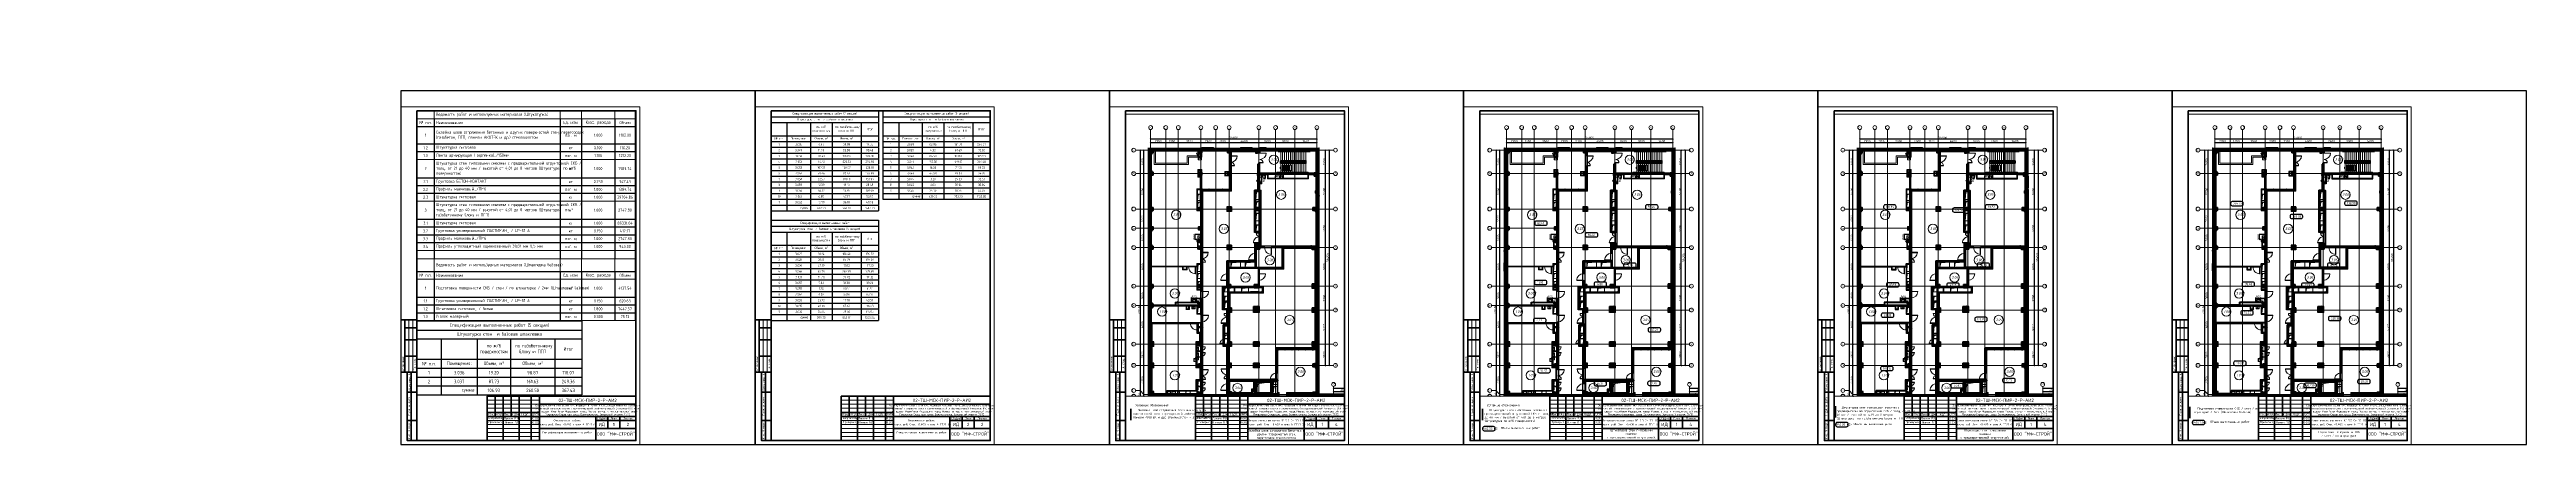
# Paper-space layout '5.n-Ст-Э3-Ш2ч1' of a CAD drawing. Header units: millimetres. Extents: x -436 to 2640, y 0 to 491.
# The model-space entities are those that its viewports show. They can reach past a viewport. Long polylines and large blocks are cut down to what shows.
import ezdxf
from ezdxf.enums import TextEntityAlignment as Align

# ---------------------------------------------------------------- set-up
doc = ezdxf.new("R2018")
doc.units = ezdxf.units.MM
for name, pattern in [('200_ШТРИХ_ш1п0_6_', [160, 100, -60]), ('50_200_ШТРИХ_1Т_ш5_п1_п1_', [700, 500, -100, 0, -100]), ('Штрих', [635, 317.5, -317.5]), ('Штрих короткий', [300, 150, -150]), ('Штриховая _2 мм - 1 мм_', [300, 200, -100])]:
    doc.linetypes.add(name, pattern=pattern)
doc.layers.add('0)ВЭ', color=7, linetype='Continuous', lineweight=15, plot=False)
for name, color, linetype, lineweight in [('0-1', 7, 'Continuous', 5), ('0-2', 7, 'Continuous', 9), ('2) ПГП 4м', 4, 'Continuous', 30), ('2.1) ПГП окна 2.8 м', 5, 'Continuous', 30), ('2.1.2) ПГП мини окна 0.9м -', 200, 'Continuous', 53), ('2.2) ПГП двери 2.4 -', 134, 'Continuous', 60), ('2.3) ПГП шлюз 1.8 м-', 140, 'Continuous', 60), ('3) ЖБ 4м', 3, 'Continuous', 30), ('3.1) ЖБ окна 1.2 м', 102, 'Continuous', 30), ('6) Мини окна 0.4 -', 10, 'Continuous', 30), ('Двери', 7, 'Continuous', 9), ('Импосты витража', 7, 'Continuous', 9), ('Импосты витража-1', 7, 'Continuous', 25), ('Каркас_Импост', 7, 'Continuous', 13), ('Контуры', 7, 'Continuous', 9), ('Линии подступенков', 7, 'Continuous', 9), ('Линии свеса', 7, 'Continuous', 9), ('Линии-1', 7, '200_ШТРИХ_ш1п0_6_', 9), ('Марки помещений', 7, 'Continuous', 9), ('Невидимые линии-1', 7, 'Штрих', 9), ('Несущие колонны', 7, 'Continuous', 9), ('Несущие колонны-1', 7, 'Continuous', 35), ('Обобщенные модели', 7, 'Continuous', 9), ('Общие ребра', 7, 'Continuous', 9), ('Ограждение', 7, 'Continuous', 9), ('Ограждение-1', 7, 'Continuous', 25), ('Окна', 7, 'Continuous', 9), ('Оси', 7, 'Continuous', 9), ('Оси-1', 7, 'Continuous', 20), ('Оси-2', 7, '50_200_ШТРИХ_1Т_ш5_п1_п1_', 9), ('Остекление-1', 7, 'Continuous', 9), ('Открывание в плане-2', 7, '200_ШТРИХ_ш1п0_6_', 9), ('Открывание-1', 7, 'Continuous', 9), ('Панель', 7, 'Continuous', 13), ('Перемычка-1', 7, 'Штрих короткий', 9), ('Размеры', 7, 'Continuous', 15), ('Стены', 7, 'Continuous', 9), ('Стены-1', 7, 'Continuous', 13), ('Текстовые примечания', 7, 'Continuous', 9), ('Штриховка разреза-1', 7, 'Continuous', 9), ('Элементы узлов', 7, 'Continuous', 9)]:
    doc.layers.add(name, color=color, linetype=linetype, lineweight=lineweight)
for name, color, linetype, lineweight, true_color in [('Каркас_Импост-2', 7, 'Continuous', 9, 0xaaaaaa), ('Сантехнические приборы-1', 7, 'Continuous', 9, 0xaaaaaa), ('СТ-1_1', 7, 'Штриховая _2 мм - 1 мм_', 90, 0x888888), ('Штриховка разреза-2', 7, 'Continuous', 9, 0x787878), ('Штриховка разреза-3', 7, 'Continuous', 9, 0x0080ff)]:
    doc.layers.add(name, color=color, linetype=linetype, lineweight=lineweight, true_color=true_color)
doc.layers.add('Условные обозначения', color=90, linetype='Continuous')
doc.layers.get('0-2').off()
doc.styles.add('ISOCPEUR_I_1', font='isocpeui.ttf', dxfattribs={"width": 0.85, "height": 2.5})
doc.styles.add('ISOCPEUR_I_2', font='isocpeui.ttf', dxfattribs={"width": 0.85, "height": 2.3})
doc.styles.get("Standard").update_dxf_attribs({"font": 'arial.ttf'})
doc.styles.add('СПДС', font='isocpeur.ttf', dxfattribs={"width": 0.9})
doc.dimstyles.new('Размера А3', dxfattribs={"dimtxt": 200, "dimasz": 100, "dimexe": 70, "dimexo": 100, "dimgap": 20, "dimtad": 1, "dimdec": 0, "dimrnd": 10, "dimzin": 0, "dimdsep": 46, "dimtxsty": 'СПДС', "dimblk": 'ARROWHEAD_6', "dimcen": 1, "dimclrd": 256, "dimclre": 256, "dimclrt": 256, "dimazin": 0, "dimtfac": 1, "dimtdec": 0, "dimtmove": 2, "dimatfit": 3, "dimfxl": 1, "dimtolj": 1, "dimtzin": 0, "dimarcsym": 0})
pattern_1 = [(135, (0, 0), (-35.35534, -35.35534), [])]
pattern_2 = [(45, (0, 0), (-114.04925, 114.04925), []), (45, (114.05, 0), (-114.04925, 114.04925), [201.612, -40.322, 3.353, -36.97])]
pattern_3 = [(45, (0, 0), (-85.53659, 85.53659), []), (45, (57.02, 0), (-85.53659, 85.53659), [])]
pattern_4 = [(45, (0, 0), (-70.71068, 70.71068), []), (135, (0, 0), (-70.71068, -70.71068), [])]
pattern_5 = [(45, (0, 0), (-84.85281, 84.85281), [])]
pattern_6 = [(45, (0, 0), (-35.35534, 35.35534), [])]
pattern_7 = [(0, (0, 0), (81.28, 20.32), [3.353, -57.607, 3.353, -57.607, -325.12]), (0, (0, 0), (81.28, 20.32), [-121.92, 3.353, -118.567, 3.353, -57.607, -142.24]), (0, (0, 0), (81.28, 20.32), [-304.8, 3.353, -37.287, 3.353, -98.247]), (120, (30.48, 10.16), (-58.237636, 60.230545), [3.353, -57.607, 3.353, -57.607, -325.12]), (120, (30.48, 10.16), (-58.237636, 60.230545), [-121.92, 3.353, -118.567, 3.353, -57.607, -142.24]), (120, (30.48, 10.16), (-58.237636, 60.230545), [-304.8, 3.353, -37.287, 3.353, -98.247]), (240, (40.64, 50.8), (-23.042364, -80.550545), [3.353, -57.607, 3.353, -57.607, -325.12]), (240, (40.64, 50.8), (-23.042364, -80.550545), [-121.92, 3.353, -118.567, 3.353, -57.607, -142.24]), (240, (40.64, 50.8), (-23.042364, -80.550545), [-304.8, 3.353, -37.287, 3.353, -98.247])]
pattern_8 = [(45, (0, 0), (-35.35534, 35.35534), []), (135, (0, 0), (-35.35534, -35.35534), [])]

# ---------------------------------------------------------------- blocks, each defined once
blk = doc.blocks.new('*U828')
at = {"lineweight": 0}
blk.add_lwpolyline([(-292, -5), (5, -5), (5, 415), (-292, 415)], close=True, dxfattribs=at)
at = {"color": 0, "linetype": 'Continuous', "lineweight": 50}
blk.add_lwpolyline([(-272, 410), (0, 410), (0, 0), (-272, 0)], close=True, dxfattribs=at)
at = {"lineweight": 35}
for points in [[(-272, 150), (-292, 150)], [(-287, 85), (-287, 150)], [(-272, 140), (-287, 140)], [(-272, 125), (-287, 125)], [(-272, 105), (-287, 105)], [(-272, 85), (-292, 85)], [(-272, 85), (-284, 85), (-284, 0), (-272, 0)], [(-279, 0), (-279, 85)], [(-272, 60), (-284, 60)], [(-185, 35), (-120, 35)], [(-175, 55), (-175, 30)], [(-165, 55), (-165, 0)], [(-155, 55), (-155, 30)], [(-145, 55), (-145, 0)], [(-130, 55), (-130, 0)], [(-120, 55), (-120, 0)], [(-120, 45), (0, 45)], [(-272, 25), (-284, 25)], [(-185, 30), (0, 30)], [(-120, 15), (0, 15)], [(-50, 30), (-50, 0)], [(-50, 25), (0, 25)], [(-35, 30), (-35, 15)], [(-20, 30), (-20, 15)]]:
    blk.add_lwpolyline(points, dxfattribs=at)
at = {"lineweight": 18}
for points in [[(-282, 85), (-282, 150)], [(-277, 85), (-277, 150)], [(-185, 50), (-120, 50)], [(-185, 45), (-120, 45)], [(-185, 40), (-120, 40)], [(-185, 25), (-120, 25)], [(-185, 20), (-120, 20)], [(-185, 15), (-120, 15)], [(-185, 10), (-120, 10)], [(-185, 5), (-120, 5)]]:
    blk.add_lwpolyline(points, dxfattribs=at)
at = {"lineweight": 35}
blk.add_lwpolyline([(-185, 0), (0, 0), (0, 55), (-185, 55)], close=True, dxfattribs=at)
at = {"lineweight": 0}
blk.add_lwpolyline([(0, -5), (5, -5), (5, 0)], dxfattribs=at)
at = {"lineweight": -2, "char_height": 2.5, "attachment_point": 5, "rotation": 90, "style": 'СПДС'}
for s, insert, width in [('Согласовано', (-289.5, 95), 19.991), ('Гл. спец.', (-274.5, 95), 19.991), ('Взам. инв. N', (-281.5, 72.5), 24.991), ('Подл. и дата', (-281.5, 42.5), 34.991), ('Инв. N подл.', (-281.5, 12.5), 24.991)]:
    blk.add_mtext(s, dxfattribs=dict(at, insert=insert, width=width))
at = {"lineweight": -2, "char_height": 2.5, "style": 'СПДС'}
for s, insert, width, attachment_point in [('Изм.', (-180, 32.5), 10, 5), ('Кол.уч.', (-170, 32.5), 10, 5), ('Лист', (-160, 32.5), 10, 5), ('N док.', (-150, 32.5), 10, 5), ('Подп.', (-137.5, 32.5), 15, 5), ('Дата', (-125, 32.5), 10, 5), ('Разработал', (-183.1, 27.5), 17.953, 4), ('Проверил', (-183.1, 22.5), 17.953, 4), ('Стадия', (-42.5, 27.5), 15, 5), ('Лист', (-27.5, 27.5), 15, 5), ('Листов', (-10, 27.5), 20, 5)]:
    blk.add_mtext(s, dxfattribs=dict(at, insert=insert, width=width, attachment_point=attachment_point))
at = {"insert": (-119.3, 44.6), "char_height": 2.2, "attachment_point": 1, "style": 'СПДС'}
blk.add_mtext_dynamic_manual_height_columns('\\pxqc;Общеобразовательная школа №2, входящая в состав Многофункционального комплекса спортивной направленности с соответствующей инфраструктурой (емкостью 850 мест) \\Pпо адресу: Российская Федерация, город Москва, вн.тер. г. муниципальный округ Покровское-Стрешнево, шоссе Волоколамское, земельный участок 71/15', width=118.293, gutter_width=0, heights=[15.2], dxfattribs=at)
at = {"lineweight": 30, "width": 0.9, "flags": 104}
blk.add_attdef('ШАПКА', text='', height=3, dxfattribs=at).set_placement((-135, 281), align=Align.MIDDLE_CENTER)
at = {"style": 'СПДС'}
for tag, height, p in [('ШИФР_ПРОЕКТА', 4, (-60, 50)), ('НАИМЕНОВАНИЕ_ОБЪЕКТА2', 2.5, (-85, 20)), ('НАИМЕНОВАНИЕ_ЧЕРТЕЖА2', 2.5, (-85, 5)), ('НАИМЕНОВАНИЕ_ЧЕРТЕЖА1', 2.5, (-85, 10)), ('НАИМЕНОВАНИЕ_ОБЪЕКТА', 2.5, (-85, 25)), ('ОРГАНИЗАЦИЯ_РАЗРАБОТЧИК1', 4, (-25, 8.1)), ('СТАДИЯ', 4, (-42.5, 20)), ('ЛИСТ_первый', 4, (-27.5, 20)), ('ЛИСТОВ', 4, (-10, 20))]:
    blk.add_attdef(tag, text='', height=height, dxfattribs=at).set_placement(p, align=Align.MIDDLE_CENTER)
for tag, p in [('РАЗРАБОТЧИК', (-164, 27.5)), ('РУК.ГРУППЫ', (-164, 22.5))]:
    blk.add_attdef(tag, text='', height=2.5, dxfattribs=at).set_placement(p, align=Align.MIDDLE_LEFT)
at = {"style": 'СПДС', "width": 0.9}
for p in [(-129.6, 26.4), (-129.6, 21.4)]:
    blk.add_attdef('ДАТА', p, '', height=2.3, dxfattribs=at)
blk = doc.blocks.new('*T6234')
at = {"linetype": 'ByBlock', "lineweight": -2, "transparency": 16777216}
for p, q in [((0, 0), (133.2, 0)), ((0, 0), (0, -124.5)), ((133.2, 0), (133.2, -124.5)), ((0, -7.4), (133.2, -7.4)), ((0, -14.6), (133.2, -14.6)), ((19.5, -14.6), (19.5, -124.5)), ((48.7, -14.6), (48.7, -124.5)), ((75.5, -14.6), (75.5, -124.5)), ((111.6, -14.6), (111.6, -124.5)), ((0, -31), (133.2, -31)), ((0, -38.2), (133.2, -38.2)), ((0, -45.4), (133.2, -45.4)), ((0, -52.6), (133.2, -52.6)), ((0, -59.8), (133.2, -59.8)), ((0, -67), (133.2, -67)), ((0, -74.2), (133.2, -74.2)), ((0, -81.3), (133.2, -81.3)), ((0, -88.5), (133.2, -88.5)), ((0, -95.7), (133.2, -95.7)), ((0, -102.9), (133.2, -102.9)), ((0, -110.1), (133.2, -110.1)), ((0, -117.3), (133.2, -117.3)), ((0, -124.5), (133.2, -124.5))]:
    blk.add_line(p, q, dxfattribs=at)
at = {"color": 0, "transparency": 16777216, "char_height": 2.82}
for s, insert, width, attachment_point in [('{\\fГОСТ тип А|b0|i0|c0;', (9.8, -22.8), 16.115, 5), ('{\\fГОСТ тип А|b0|i0|c0;Спецификация выполненных работ (7 секция)', (66.6, -3.7), 129.725, 5), ('{\\fГОСТ тип А|b0|i0|c0;', (34.1, -22.8), 25.783, 5), ('{\\fГОСТ тип А|b0|i0|c0;Штукатурка стен  и базовая шпаклевка', (66.6, -11), 129.725, 5), ('{\\fГОСТ тип А|b0|i0|c0;по ж/б поверхностям', (62.1, -22.8), 23.366, 5), ('{\\fГОСТ тип А|b0|i0|c0; по газобетонному блоку и ПГП', (93.6, -22.8), 32.63, 5), ('{\\fГОСТ тип А|b0|i0|c0;Итог', (122.4, -22.8), 18.129, 5), ('{\\fГОСТ тип А|b0|i0|c0;№ п.п.', (9.8, -34.6), 16.115, 5), ('{\\fГОСТ тип А|b0|i0|c0;3', (9.8, -56.2), 16.115, 5), ('{\\fГОСТ тип А|b0|i0|c0;2', (9.8, -49), 16.115, 5), ('{\\fГОСТ тип А|b0|i0|c0;1', (9.8, -41.8), 16.115, 5), ('{\\fГОСТ тип А|b0|i0|c0;Помещения:', (34.1, -34.6), 25.783, 5), ('{\\fГОСТ тип А|b0|i0|c0;3.049', (34.1, -49), 25.783, 5), ('{\\fГОСТ тип А|b0|i0|c0;3.005', (34.1, -41.8), 25.783, 5), ('{\\fГОСТ тип А|b0|i0|c0;3.050', (34.1, -56.2), 25.783, 5), ('{\\fГОСТ тип А|b0|i0|c0;Объем, м²', (62.1, -34.6), 23.366, 5), ('{\\fГОСТ тип А|b0|i0|c0;82.41', (62.1, -56.2), 23.366, 5), ('{\\fГОСТ тип А|b0|i0|c0;11.90', (62.1, -49), 23.366, 5), ('{\\fГОСТ тип А|b0|i0|c0;4.47', (62.1, -41.8), 23.366, 5), ('{\\fГОСТ тип А|b0|i0|c0;Объем, м²', (93.6, -34.6), 32.63, 5), ('{\\fГОСТ тип А|b0|i0|c0;126.89', (93.6, -56.2), 32.63, 5), ('{\\fГОСТ тип А|b0|i0|c0;69.89', (93.6, -41.8), 32.63, 5), ('{\\fГОСТ тип А|b0|i0|c0;83.58', (93.6, -49), 32.63, 5), ('{\\fГОСТ тип А|b0|i0|c0;209.30', (122.4, -56.2), 18.129, 5), ('{\\fГОСТ тип А|b0|i0|c0;74.35', (122.4, -41.8), 18.129, 5), ('{\\fГОСТ тип А|b0|i0|c0;95.48', (122.4, -49), 18.129, 5), ('{\\fГОСТ тип А|b0|i0|c0;', (122.4, -34.6), 18.129, 5), ('{\\fГОСТ тип А|b0|i0|c0;4', (9.8, -63.4), 16.115, 5), ('{\\fГОСТ тип А|b0|i0|c0;7', (9.8, -84.9), 16.115, 5), ('{\\fГОСТ тип А|b0|i0|c0;5', (9.8, -70.6), 16.115, 5), ('{\\fГОСТ тип А|b0|i0|c0;6', (9.8, -77.8), 16.115, 5), ('{\\fГОСТ тип А|b0|i0|c0;8', (9.8, -92.1), 16.115, 5), ('{\\fГОСТ тип А|b0|i0|c0;3.054', (34.1, -77.8), 25.783, 5), ('{\\fГОСТ тип А|b0|i0|c0;3.058', (34.1, -84.9), 25.783, 5), ('{\\fГОСТ тип А|b0|i0|c0;3.059', (34.1, -92.1), 25.783, 5), ('{\\fГОСТ тип А|b0|i0|c0;3.053', (34.1, -70.6), 25.783, 5), ('{\\fГОСТ тип А|b0|i0|c0;3.051', (34.1, -63.4), 25.783, 5), ('{\\fГОСТ тип А|b0|i0|c0;107.21', (62.1, -70.6), 23.366, 5), ('{\\fГОСТ тип А|b0|i0|c0;66.42', (62.1, -63.4), 23.366, 5), ('{\\fГОСТ тип А|b0|i0|c0;58.46', (62.1, -77.8), 23.366, 5), ('{\\fГОСТ тип А|b0|i0|c0;32.57', (62.1, -84.9), 23.366, 5), ('{\\fГОСТ тип А|b0|i0|c0;12.39', (62.1, -92.1), 23.366, 5), ('{\\fГОСТ тип А|b0|i0|c0;120.97', (93.6, -70.6), 32.63, 5), ('{\\fГОСТ тип А|b0|i0|c0;220.51', (93.6, -63.4), 32.63, 5), ('{\\fГОСТ тип А|b0|i0|c0;101.40', (93.6, -84.9), 32.63, 5), ('{\\fГОСТ тип А|b0|i0|c0;80.53', (93.6, -77.8), 32.63, 5), ('{\\fГОСТ тип А|b0|i0|c0;16.10', (93.6, -92.1), 32.63, 5), ('{\\fГОСТ тип А|b0|i0|c0;286.93', (122.4, -63.4), 18.129, 5), ('{\\fГОСТ тип А|b0|i0|c0;138.99', (122.4, -77.8), 18.129, 5), ('{\\fГОСТ тип А|b0|i0|c0;133.97', (122.4, -84.9), 18.129, 5), ('{\\fГОСТ тип А|b0|i0|c0;228.18', (122.4, -70.6), 18.129, 5), ('{\\fГОСТ тип А|b0|i0|c0;28.48', (122.4, -92.1), 18.129, 5), ('{\\fГОСТ тип А|b0|i0|c0;10', (9.8, -106.5), 16.115, 5), ('{\\fГОСТ тип А|b0|i0|c0;11', (9.8, -113.7), 16.115, 5), ('{\\fГОСТ тип А|b0|i0|c0;9', (9.8, -99.3), 16.115, 5), ('{\\fГОСТ тип А|b0|i0|c0;', (9.8, -120.9), 16.115, 5), ('{\\fГОСТ тип А|b0|i0|c0;3.060', (34.1, -99.3), 25.783, 5), ('{\\fГОСТ тип А|b0|i0|c0;3.062', (34.1, -113.7), 25.783, 5), ('{\\fГОСТ тип А|b0|i0|c0;3.061', (34.1, -106.5), 25.783, 5), ('{\\fГОСТ тип А|b0|i0|c0;сумма:', (47, -120.9), 25.783, 6), ('{\\fГОСТ тип А|b0|i0|c0;462.53', (62.1, -120.9), 23.366, 5), ('{\\fГОСТ тип А|b0|i0|c0;13.79', (62.1, -113.7), 23.366, 5), ('{\\fГОСТ тип А|b0|i0|c0;66.12', (62.1, -99.3), 23.366, 5), ('{\\fГОСТ тип А|b0|i0|c0;6.80', (62.1, -106.5), 23.366, 5), ('{\\fГОСТ тип А|b0|i0|c0;940.20', (93.6, -120.9), 32.63, 5), ('{\\fГОСТ тип А|b0|i0|c0;36.97', (93.6, -99.3), 32.63, 5), ('{\\fГОСТ тип А|b0|i0|c0;36.18', (93.6, -113.7), 32.63, 5), ('{\\fГОСТ тип А|b0|i0|c0;47.17', (93.6, -106.5), 32.63, 5), ('{\\fГОСТ тип А|b0|i0|c0;1402.73', (122.4, -120.9), 18.129, 5), ('{\\fГОСТ тип А|b0|i0|c0;103.09', (122.4, -99.3), 18.129, 5), ('{\\fГОСТ тип А|b0|i0|c0;49.98', (122.4, -113.7), 18.129, 5), ('{\\fГОСТ тип А|b0|i0|c0;53.97', (122.4, -106.5), 18.129, 5)]:
    blk.add_mtext(s, dxfattribs=dict(at, insert=insert, width=width, attachment_point=attachment_point))
blk = doc.blocks.new('*T6235')
at = {"linetype": 'ByBlock', "lineweight": -2, "transparency": 16777216}
for p, q in [((0, 0), (133.2, 0)), ((0, 0), (0, -110.1)), ((133.2, 0), (133.2, -110.1)), ((0, -7.4), (133.2, -7.4)), ((0, -14.6), (133.2, -14.6)), ((19.5, -14.6), (19.5, -110.1)), ((48.7, -14.6), (48.7, -110.1)), ((75.5, -14.6), (75.5, -110.1)), ((111.6, -14.6), (111.6, -110.1)), ((0, -31), (133.2, -31)), ((0, -38.2), (133.2, -38.2)), ((0, -45.4), (133.2, -45.4)), ((0, -52.6), (133.2, -52.6)), ((0, -59.8), (133.2, -59.8)), ((0, -67), (133.2, -67)), ((0, -74.2), (133.2, -74.2)), ((0, -81.3), (133.2, -81.3)), ((0, -88.5), (133.2, -88.5)), ((0, -95.7), (133.2, -95.7)), ((0, -102.9), (133.2, -102.9)), ((0, -110.1), (133.2, -110.1))]:
    blk.add_line(p, q, dxfattribs=at)
at = {"color": 0, "transparency": 16777216, "char_height": 2.82}
for s, insert, width, attachment_point in [('{\\fГОСТ тип А|b0|i0|c0;', (9.8, -22.8), 16.115, 5), ('{\\fГОСТ тип А|b0|i0|c0;Спецификация выполненных работ (6 секция)', (66.6, -3.7), 129.725, 5), ('{\\fГОСТ тип А|b0|i0|c0;', (34.1, -22.8), 25.783, 5), ('{\\fГОСТ тип А|b0|i0|c0;Штукатурка стен  и базовая шпаклевка', (66.6, -11), 129.725, 5), ('{\\fГОСТ тип А|b0|i0|c0;по ж/б поверхностям', (62.1, -22.8), 23.366, 5), ('{\\fГОСТ тип А|b0|i0|c0; по газобетонному блоку и ПГП', (93.6, -22.8), 32.63, 5), ('{\\fГОСТ тип А|b0|i0|c0;Итог', (122.4, -22.8), 18.129, 5), ('{\\fГОСТ тип А|b0|i0|c0;№ п.п.', (9.8, -34.6), 16.115, 5), ('{\\fГОСТ тип А|b0|i0|c0;3', (9.8, -56.2), 16.115, 5), ('{\\fГОСТ тип А|b0|i0|c0;2', (9.8, -49), 16.115, 5), ('{\\fГОСТ тип А|b0|i0|c0;1', (9.8, -41.8), 16.115, 5), ('{\\fГОСТ тип А|b0|i0|c0;Помещения:', (34.1, -34.6), 25.783, 5), ('{\\fГОСТ тип А|b0|i0|c0;3.038', (34.1, -41.8), 25.783, 5), ('{\\fГОСТ тип А|b0|i0|c0;3.039', (34.1, -49), 25.783, 5), ('{\\fГОСТ тип А|b0|i0|c0;3.040', (34.1, -56.2), 25.783, 5), ('{\\fГОСТ тип А|b0|i0|c0;Объем, м²', (62.1, -34.6), 23.366, 5), ('{\\fГОСТ тип А|b0|i0|c0;64.90', (62.1, -56.2), 23.366, 5), ('{\\fГОСТ тип А|b0|i0|c0;62.96', (62.1, -41.8), 23.366, 5), ('{\\fГОСТ тип А|b0|i0|c0;4.33', (62.1, -49), 23.366, 5), ('{\\fГОСТ тип А|b0|i0|c0;Объем, м²', (93.6, -34.6), 32.63, 5), ('{\\fГОСТ тип А|b0|i0|c0;100.62', (93.6, -56.2), 32.63, 5), ('{\\fГОСТ тип А|b0|i0|c0;181.70', (93.6, -41.8), 32.63, 5), ('{\\fГОСТ тип А|b0|i0|c0;67.69', (93.6, -49), 32.63, 5), ('{\\fГОСТ тип А|b0|i0|c0;244.67', (122.4, -41.8), 18.129, 5), ('{\\fГОСТ тип А|b0|i0|c0;165.53', (122.4, -56.2), 18.129, 5), ('{\\fГОСТ тип А|b0|i0|c0;72.02', (122.4, -49), 18.129, 5), ('{\\fГОСТ тип А|b0|i0|c0;', (122.4, -34.6), 18.129, 5), ('{\\fГОСТ тип А|b0|i0|c0;4', (9.8, -63.4), 16.115, 5), ('{\\fГОСТ тип А|b0|i0|c0;7', (9.8, -84.9), 16.115, 5), ('{\\fГОСТ тип А|b0|i0|c0;5', (9.8, -70.6), 16.115, 5), ('{\\fГОСТ тип А|b0|i0|c0;6', (9.8, -77.8), 16.115, 5), ('{\\fГОСТ тип А|b0|i0|c0;8', (9.8, -92.1), 16.115, 5), ('{\\fГОСТ тип А|b0|i0|c0;3.043', (34.1, -77.8), 25.783, 5), ('{\\fГОСТ тип А|b0|i0|c0;3.044', (34.1, -84.9), 25.783, 5), ('{\\fГОСТ тип А|b0|i0|c0;3.045', (34.1, -92.1), 25.783, 5), ('{\\fГОСТ тип А|b0|i0|c0;3.042', (34.1, -70.6), 25.783, 5), ('{\\fГОСТ тип А|b0|i0|c0;3.041', (34.1, -63.4), 25.783, 5), ('{\\fГОСТ тип А|b0|i0|c0;197.50', (62.1, -63.4), 23.366, 5), ('{\\fГОСТ тип А|b0|i0|c0;45.68', (62.1, -77.8), 23.366, 5), ('{\\fГОСТ тип А|b0|i0|c0;16.28', (62.1, -70.6), 23.366, 5), ('{\\fГОСТ тип А|b0|i0|c0;3.20', (62.1, -84.9), 23.366, 5), ('{\\fГОСТ тип А|b0|i0|c0;0.00', (62.1, -92.1), 23.366, 5), ('{\\fГОСТ тип А|b0|i0|c0;149.17', (93.6, -63.4), 32.63, 5), ('{\\fГОСТ тип А|b0|i0|c0;49.03', (93.6, -77.8), 32.63, 5), ('{\\fГОСТ тип А|b0|i0|c0;35.04', (93.6, -92.1), 32.63, 5), ('{\\fГОСТ тип А|b0|i0|c0;29.33', (93.6, -84.9), 32.63, 5), ('{\\fГОСТ тип А|b0|i0|c0;71.95', (93.6, -70.6), 32.63, 5), ('{\\fГОСТ тип А|b0|i0|c0;346.68', (122.4, -63.4), 18.129, 5), ('{\\fГОСТ тип А|b0|i0|c0;35.04', (122.4, -92.1), 18.129, 5), ('{\\fГОСТ тип А|b0|i0|c0;88.23', (122.4, -70.6), 18.129, 5), ('{\\fГОСТ тип А|b0|i0|c0;94.70', (122.4, -77.8), 18.129, 5), ('{\\fГОСТ тип А|b0|i0|c0;32.53', (122.4, -84.9), 18.129, 5), ('{\\fГОСТ тип А|b0|i0|c0;9', (9.8, -99.3), 16.115, 5), ('{\\fГОСТ тип А|b0|i0|c0;', (9.8, -106.5), 16.115, 5), ('{\\fГОСТ тип А|b0|i0|c0;3.046', (34.1, -99.3), 25.783, 5), ('{\\fГОСТ тип А|b0|i0|c0;сумма:', (47, -106.5), 25.783, 6), ('{\\fГОСТ тип А|b0|i0|c0;420.55', (62.1, -106.5), 23.366, 5), ('{\\fГОСТ тип А|b0|i0|c0;25.70', (62.1, -99.3), 23.366, 5), ('{\\fГОСТ тип А|b0|i0|c0;703.30', (93.6, -106.5), 32.63, 5), ('{\\fГОСТ тип А|b0|i0|c0;18.76', (93.6, -99.3), 32.63, 5), ('{\\fГОСТ тип А|b0|i0|c0;1123.85', (122.4, -106.5), 18.129, 5), ('{\\fГОСТ тип А|b0|i0|c0;44.45', (122.4, -99.3), 18.129, 5)]:
    blk.add_mtext(s, dxfattribs=dict(at, insert=insert, width=width, attachment_point=attachment_point))
blk = doc.blocks.new('*T6236')
at = {"linetype": 'ByBlock', "lineweight": -2, "transparency": 16777216}
for p, q in [((0, 0), (133.2, 0)), ((0, 0), (0, -124.5)), ((133.2, 0), (133.2, -124.5)), ((0, -7.2), (133.2, -7.2)), ((0, -14.6), (133.2, -14.6)), ((19.5, -14.6), (19.5, -124.5)), ((48.7, -14.6), (48.7, -124.5)), ((75.5, -14.6), (75.5, -124.5)), ((111.6, -14.6), (111.6, -124.5)), ((0, -31), (133.2, -31)), ((0, -38.2), (133.2, -38.2)), ((0, -45.4), (133.2, -45.4)), ((0, -52.6), (133.2, -52.6)), ((0, -59.8), (133.2, -59.8)), ((0, -67), (133.2, -67)), ((0, -74.2), (133.2, -74.2)), ((0, -81.3), (133.2, -81.3)), ((0, -88.5), (133.2, -88.5)), ((0, -95.7), (133.2, -95.7)), ((0, -102.9), (133.2, -102.9)), ((0, -110.1), (133.2, -110.1)), ((0, -117.3), (133.2, -117.3)), ((0, -124.5), (133.2, -124.5))]:
    blk.add_line(p, q, dxfattribs=at)
at = {"color": 0, "transparency": 16777216, "char_height": 2.82}
for s, insert, width, attachment_point in [('{\\fГОСТ тип А|b0|i0|c0;', (9.8, -22.8), 16.115, 5), ('{\\fГОСТ тип А|b0|i0|c0;Штукатурка стен  и базовая шпаклевка (4 секция)', (66.6, -10.9), 129.725, 5), ('{\\fГОСТ тип А|b0|i0|c0;', (34.1, -22.8), 25.783, 5), ('{\\fГОСТ тип А|b0|i0|c0;Спецификация выполненных работ', (66.6, -3.6), 129.725, 5), ('{\\fГОСТ тип А|b0|i0|c0;по ж/б поверхностям', (62.1, -22.8), 23.366, 5), ('{\\fГОСТ тип А|b0|i0|c0; по газобетонному блоку и ПГП', (93.6, -22.8), 32.63, 5), ('{\\fГОСТ тип А|b0|i0|c0;Итог', (122.4, -22.8), 18.129, 5), ('{\\fГОСТ тип А|b0|i0|c0;№ п.п.', (9.8, -34.6), 16.115, 5), ('{\\fГОСТ тип А|b0|i0|c0;3', (9.8, -56.2), 16.115, 5), ('{\\fГОСТ тип А|b0|i0|c0;2', (9.8, -49), 16.115, 5), ('{\\fГОСТ тип А|b0|i0|c0;1', (9.8, -41.8), 16.115, 5), ('{\\fГОСТ тип А|b0|i0|c0;Помещения:', (34.1, -34.6), 25.783, 5), ('{\\fГОСТ тип А|b0|i0|c0;3.027', (34.1, -41.8), 25.783, 5), ('{\\fГОСТ тип А|b0|i0|c0;3.028', (34.1, -49), 25.783, 5), ('{\\fГОСТ тип А|b0|i0|c0;3.030', (34.1, -56.2), 25.783, 5), ('{\\fГОСТ тип А|b0|i0|c0;Объем, м²', (62.1, -34.6), 23.366, 5), ('{\\fГОСТ тип А|b0|i0|c0;47.19', (62.1, -56.2), 23.366, 5), ('{\\fГОСТ тип А|b0|i0|c0;31.24', (62.1, -41.8), 23.366, 5), ('{\\fГОСТ тип А|b0|i0|c0;21.41', (62.1, -49), 23.366, 5), ('{\\fГОСТ тип А|b0|i0|c0;Объем, м²', (93.6, -34.6), 32.63, 5), ('{\\fГОСТ тип А|b0|i0|c0;108.48', (93.6, -41.8), 32.63, 5), ('{\\fГОСТ тип А|b0|i0|c0;85.79', (93.6, -49), 32.63, 5), ('{\\fГОСТ тип А|b0|i0|c0;70.12', (93.6, -56.2), 32.63, 5), ('{\\fГОСТ тип А|b0|i0|c0;139.72', (122.4, -41.8), 18.129, 5), ('{\\fГОСТ тип А|b0|i0|c0;107.20', (122.4, -49), 18.129, 5), ('{\\fГОСТ тип А|b0|i0|c0;117.30', (122.4, -56.2), 18.129, 5), ('{\\fГОСТ тип А|b0|i0|c0;', (122.4, -34.6), 18.129, 5), ('{\\fГОСТ тип А|b0|i0|c0;4', (9.8, -63.4), 16.115, 5), ('{\\fГОСТ тип А|b0|i0|c0;7', (9.8, -84.9), 16.115, 5), ('{\\fГОСТ тип А|b0|i0|c0;5', (9.8, -70.6), 16.115, 5), ('{\\fГОСТ тип А|b0|i0|c0;6', (9.8, -77.8), 16.115, 5), ('{\\fГОСТ тип А|b0|i0|c0;8', (9.8, -92.1), 16.115, 5), ('{\\fГОСТ тип А|b0|i0|c0;3.066', (34.1, -63.4), 25.783, 5), ('{\\fГОСТ тип А|b0|i0|c0;3.055', (34.1, -84.9), 25.783, 5), ('{\\fГОСТ тип А|b0|i0|c0;3.064', (34.1, -92.1), 25.783, 5), ('{\\fГОСТ тип А|b0|i0|c0;3.057', (34.1, -77.8), 25.783, 5), ('{\\fГОСТ тип А|b0|i0|c0;3.031', (34.1, -70.6), 25.783, 5), ('{\\fГОСТ тип А|b0|i0|c0;74.40', (62.1, -70.6), 23.366, 5), ('{\\fГОСТ тип А|b0|i0|c0;66.70', (62.1, -63.4), 23.366, 5), ('{\\fГОСТ тип А|b0|i0|c0;7.82', (62.1, -77.8), 23.366, 5), ('{\\fГОСТ тип А|b0|i0|c0;0.00', (62.1, -92.1), 23.366, 5), ('{\\fГОСТ тип А|b0|i0|c0;1.20', (62.1, -84.9), 23.366, 5), ('{\\fГОСТ тип А|b0|i0|c0;262.95', (93.6, -63.4), 32.63, 5), ('{\\fГОСТ тип А|b0|i0|c0;36.72', (93.6, -70.6), 32.63, 5), ('{\\fГОСТ тип А|b0|i0|c0;31.38', (93.6, -77.8), 32.63, 5), ('{\\fГОСТ тип А|b0|i0|c0;63.16', (93.6, -92.1), 32.63, 5), ('{\\fГОСТ тип А|b0|i0|c0;60.31', (93.6, -84.9), 32.63, 5), ('{\\fГОСТ тип А|b0|i0|c0;329.65', (122.4, -63.4), 18.129, 5), ('{\\fГОСТ тип А|b0|i0|c0;39.20', (122.4, -77.8), 18.129, 5), ('{\\fГОСТ тип А|b0|i0|c0;111.12', (122.4, -70.6), 18.129, 5), ('{\\fГОСТ тип А|b0|i0|c0;63.16', (122.4, -92.1), 18.129, 5), ('{\\fГОСТ тип А|b0|i0|c0;61.51', (122.4, -84.9), 18.129, 5), ('{\\fГОСТ тип А|b0|i0|c0;10', (9.8, -106.5), 16.115, 5), ('{\\fГОСТ тип А|b0|i0|c0;11', (9.8, -113.7), 16.115, 5), ('{\\fГОСТ тип А|b0|i0|c0;9', (9.8, -99.3), 16.115, 5), ('{\\fГОСТ тип А|b0|i0|c0;', (9.8, -120.9), 16.115, 5), ('{\\fГОСТ тип А|b0|i0|c0;3.033', (34.1, -99.3), 25.783, 5), ('{\\fГОСТ тип А|b0|i0|c0;3.035', (34.1, -106.5), 25.783, 5), ('{\\fГОСТ тип А|b0|i0|c0;3.032', (34.1, -113.7), 25.783, 5), ('{\\fГОСТ тип А|b0|i0|c0;сумма:', (47, -120.9), 25.783, 6), ('{\\fГОСТ тип А|b0|i0|c0;399.73', (62.1, -120.9), 23.366, 5), ('{\\fГОСТ тип А|b0|i0|c0;48.60', (62.1, -106.5), 23.366, 5), ('{\\fГОСТ тип А|b0|i0|c0;75.45', (62.1, -113.7), 23.366, 5), ('{\\fГОСТ тип А|b0|i0|c0;25.72', (62.1, -99.3), 23.366, 5), ('{\\fГОСТ тип А|b0|i0|c0;843.81', (93.6, -120.9), 32.63, 5), ('{\\fГОСТ тип А|b0|i0|c0;67.63', (93.6, -106.5), 32.63, 5), ('{\\fГОСТ тип А|b0|i0|c0;39.50', (93.6, -113.7), 32.63, 5), ('{\\fГОСТ тип А|b0|i0|c0;17.78', (93.6, -99.3), 32.63, 5), ('{\\fГОСТ тип А|b0|i0|c0;1243.54', (122.4, -120.9), 18.129, 5), ('{\\fГОСТ тип А|b0|i0|c0;114.95', (122.4, -113.7), 18.129, 5), ('{\\fГОСТ тип А|b0|i0|c0;116.23', (122.4, -106.5), 18.129, 5), ('{\\fГОСТ тип А|b0|i0|c0;43.50', (122.4, -99.3), 18.129, 5)]:
    blk.add_mtext(s, dxfattribs=dict(at, insert=insert, width=width, attachment_point=attachment_point))
blk = doc.blocks.new('*T6237')
at = {"linetype": 'ByBlock', "lineweight": 15, "transparency": 16777216}
for p, q in [((0, 0), (271, 0)), ((0, 0), (0, -173.6)), ((271, 0), (271, -173.6)), ((0, -9.9), (271, -9.9)), ((0, -60.6), (271, -60.6)), ((0, -112.3), (271, -112.3)), ((0, -173.6), (271, -173.6)), ((0, -184), (271, -184)), ((0, -184), (0, -260.7)), ((271, -184), (271, -260.7)), ((0, -209.5), (271, -209.5)), ((0, -260.7), (271, -260.7))]:
    blk.add_line(p, q, dxfattribs=at)
at = {"color": 7, "linetype": 'ByBlock', "lineweight": 15, "true_color": 0xffffff, "transparency": 16777216}
for p, q in [((21.4, 0), (21.4, -9.9)), ((178, 0), (178, -9.9)), ((204.3, 0), (204.3, -9.9)), ((245.8, 0), (245.8, -9.9)), ((21.4, -184), (21.4, -199.8)), ((178, -184), (178, -199.8)), ((204.3, -184), (204.3, -199.8)), ((245.8, -184), (245.8, -199.8))]:
    blk.add_line(p, q, dxfattribs=at)
at = {"linetype": 'ByBlock', "lineweight": -2, "transparency": 16777216}
for p, q in [((0, -19.6), (271, -19.6)), ((21.4, -9.9), (21.4, -173.6)), ((178, -9.9), (178, -173.6)), ((204.3, -9.9), (204.3, -173.6)), ((245.8, -9.9), (245.8, -173.6)), ((0, -41), (271, -41)), ((0, -50.7), (271, -50.7)), ((0, -83.2), (271, -83.2)), ((0, -92.9), (271, -92.9)), ((0, -102.6), (271, -102.6)), ((0, -134.8), (271, -134.8)), ((0, -144.5), (271, -144.5)), ((0, -154.2), (271, -154.2)), ((0, -163.9), (271, -163.9)), ((0, -199.8), (271, -199.8)), ((21.4, -199.8), (21.4, -260.7)), ((178, -199.8), (178, -260.7)), ((204.3, -199.8), (204.3, -260.7)), ((245.8, -199.8), (245.8, -260.7)), ((0, -231.7), (271, -231.7)), ((0, -241.4), (271, -241.4)), ((0, -251.1), (271, -251.1))]:
    blk.add_line(p, q, dxfattribs=at)
at = {"color": 0, "linetype": 'ByBlock', "lineweight": -2, "transparency": 16777216}
for p, q in [((0, -173.6), (0, -184)), ((21.4, -173.6), (21.4, -184)), ((178, -173.6), (178, -184)), ((204.3, -173.6), (204.3, -184)), ((245.8, -173.6), (245.8, -184)), ((271, -173.6), (271, -184))]:
    blk.add_line(p, q, dxfattribs=at)
at = {"color": 0, "transparency": 16777216}
for s, insert, char_height, width, attachment_point in [('{\\fГОСТ тип А|b1|i0|c0;№ п.п.', (10.7, -14.7), 3.798, 16.823, 5), ('{\\fГОСТ тип А|b0|i0|c0;1', (10.7, -30.3), 3.798, 16.823, 5), ('{\\fГОСТ тип А|b1|i0|c0;', (10.7, -4.9), 3.798, 16.823, 5), ('{\\fГОСТ тип А|b0|i0|c0;Оклейка швов сопряжения бетонных и других поверхностей стен, перегородок (газобетон, ПГП, панели АКОТЕК и др.) стеклохолстом', (23.7, -30.3), 3.798, 151.924, 4), ('{\\fГОСТ тип А|b1|i0|c0;Ведомость работ и используемых материалов (Штукатурка)', (23.7, -4.9), 3.798, 151.924, 4), ('{\\fГОСТ тип А|b1|i0|c0;Наименование', (23.7, -14.7), 3.798, 151.924, 4), ('{\\fГОСТ тип А|b1|i0|c0;Ед. изм.', (191.1, -14.7), 3.798, 21.706, 5), ('{\\fГОСТ тип А|b0|i0|c0;пог. м', (191.1, -30.3), 3.798, 21.706, 5), ('{\\fГОСТ тип А|b1|i0|c0;', (191.1, -4.9), 3.798, 21.706, 5), ('{\\fГОСТ тип А|b1|i0|c0;Коэф. расхода', (225.1, -14.7), 3.798, 36.899, 5), ('{\\fГОСТ тип А|b0|i0|c0;1.000', (225.1, -30.3), 3.798, 36.899, 5), ('{\\fГОСТ тип А|b1|i0|c0;', (225.1, -4.9), 3.798, 36.899, 5), ('{\\fГОСТ тип А|b0|i0|c0;1102.00', (258.4, -30.3), 3.798, 20.621, 5), ('{\\fГОСТ тип А|b1|i0|c0;Объем', (258.4, -14.7), 3.798, 20.621, 5), ('{\\fГОСТ тип А|b1|i0|c0;', (258.4, -4.9), 3.798, 20.621, 5), ('{\\fГОСТ тип А|b0|i0|c0;1.3', (10.7, -55.7), 3.798, 16.823, 5), ('{\\fГОСТ тип А|b0|i0|c0;1.2', (10.7, -45.9), 3.798, 16.823, 5), ('{\\fГОСТ тип А|b0|i0|c0;Лента армирующая ( серпянка)_/150мм', (23.7, -55.7), 3.798, 151.924, 4), ('{\\fГОСТ тип А|b0|i0|c0;Штукатурка гипсовая', (23.7, -45.9), 3.798, 151.924, 4), ('{\\fГОСТ тип А|b0|i0|c0;пог. м', (191.1, -55.7), 3.798, 21.706, 5), ('{\\fГОСТ тип А|b0|i0|c0;кг', (191.1, -45.9), 3.798, 21.706, 5), ('{\\fГОСТ тип А|b0|i0|c0;0.100', (225.1, -45.9), 3.798, 36.899, 5), ('{\\fГОСТ тип А|b0|i0|c0;1.100', (225.1, -55.7), 3.798, 36.899, 5), ('{\\fГОСТ тип А|b0|i0|c0;1212.20', (258.4, -55.7), 3.798, 20.621, 5), ('{\\fГОСТ тип А|b0|i0|c0;110.20', (258.4, -45.9), 3.798, 20.621, 5), ('{\\fГОСТ тип А|b0|i0|c0;2.1', (10.7, -88.1), 3.798, 16.823, 5), ('{\\fГОСТ тип А|b0|i0|c0;2', (10.7, -71.9), 3.798, 16.823, 5), ('{\\fГОСТ тип А|b0|i0|c0;Штукатурка стен гипсовыми смесями с предварительной огрунтовкой СКБ / толщ. от 21 до 40 мм / высотой от 4,01 до 8 метров (Штукатурка по ж/б поверхностям)', (23.7, -71.9), 3.798, 151.924, 4), ('{\\fГОСТ тип А|b0|i0|c0;Грунтовка БЕТОН-КОНТАКТ', (23.7, -88.1), 3.798, 151.924, 4), ('{\\fГОСТ тип А|b0|i0|c0;м²', (191.1, -71.9), 3.798, 21.706, 5), ('{\\fГОСТ тип А|b0|i0|c0;кг', (191.1, -88.1), 3.798, 21.706, 5), ('{\\fГОСТ тип А|b0|i0|c0;0.250', (225.1, -88.1), 3.798, 36.899, 5), ('{\\fГОСТ тип А|b0|i0|c0;1.000', (225.1, -71.9), 3.798, 36.899, 5), ('{\\fГОСТ тип А|b0|i0|c0;1389.74', (258.4, -71.9), 3.798, 20.621, 5), ('{\\fГОСТ тип А|b0|i0|c0;347.43', (258.4, -88.1), 3.798, 20.621, 5), ('{\\fГОСТ тип А|b0|i0|c0;2.2', (10.7, -97.7), 3.798, 16.823, 5), ('{\\fГОСТ тип А|b0|i0|c0;2.3', (10.7, -107.4), 3.798, 16.823, 5), ('{\\fГОСТ тип А|b0|i0|c0;3', (10.7, -123.5), 3.798, 16.823, 5), ('{\\fГОСТ тип А|b0|i0|c0;Штукатурка стен гипсовыми смесями с предварительной огрунтовкой СКБ / толщ. от 21 до 40 мм / высотой от 4,01 до 8 метров (Штукатурка  по газобетонному блоку и ПГП)', (23.7, -123.5), 3.798, 151.924, 4), ('{\\fГОСТ тип А|b0|i0|c0;Профиль маячковый_/ПМ6', (23.7, -97.7), 3.798, 151.924, 4), ('{\\fГОСТ тип А|b0|i0|c0;Штукатурка гипсовая', (23.7, -107.4), 3.798, 151.924, 4), ('{\\fГОСТ тип А|b0|i0|c0;пог. м', (191.1, -97.7), 3.798, 21.706, 5), ('{\\fГОСТ тип А|b0|i0|c0;кг', (191.1, -107.4), 3.798, 21.706, 5), ('{\\fГОСТ тип А|b0|i0|c0;м²', (191.1, -123.5), 3.798, 21.706, 5), ('{\\fГОСТ тип А|b0|i0|c0;1.000', (225.1, -97.7), 3.798, 36.899, 5), ('{\\fГОСТ тип А|b0|i0|c0;1.000', (225.1, -107.4), 3.798, 36.899, 5), ('{\\fГОСТ тип А|b0|i0|c0;1.000', (225.1, -123.5), 3.798, 36.899, 5), ('{\\fГОСТ тип А|b0|i0|c0;39704.86', (258.4, -107.4), 3.798, 20.621, 5), ('{\\fГОСТ тип А|b0|i0|c0;1389.74', (258.4, -97.7), 3.798, 20.621, 5), ('{\\fГОСТ тип А|b0|i0|c0;2747.80', (258.4, -123.5), 3.798, 20.621, 5), ('{\\fГОСТ тип А|b0|i0|c0;3.2', (10.7, -149.4), 3.798, 16.823, 5), ('{\\fГОСТ тип А|b0|i0|c0;3.1', (10.7, -139.7), 3.798, 16.823, 5), ('{\\fГОСТ тип А|b0|i0|c0;Штукатурка гипсовая', (23.7, -139.7), 3.798, 151.924, 4), ('{\\fГОСТ тип А|b0|i0|c0;Грунтовка универсальный ЛАСТИМИН_ / LP-51 А', (23.7, -149.4), 3.798, 151.924, 4), ('{\\fГОСТ тип А|b0|i0|c0;кг', (191.1, -139.7), 3.798, 21.706, 5), ('{\\fГОСТ тип А|b0|i0|c0;кг', (191.1, -149.4), 3.798, 21.706, 5), ('{\\fГОСТ тип А|b0|i0|c0;1.000', (225.1, -139.7), 3.798, 36.899, 5), ('{\\fГОСТ тип А|b0|i0|c0;0.150', (225.1, -149.4), 3.798, 36.899, 5), ('{\\fГОСТ тип А|b0|i0|c0;89331.04', (258.4, -139.7), 3.798, 20.621, 5), ('{\\fГОСТ тип А|b0|i0|c0;412.17', (258.4, -149.4), 3.798, 20.621, 5), ('{\\fCalibri|b0|i0|c0;', (2.3, -181.6), 4.341, 16.823, 7), ('{\\fГОСТ тип А|b0|i0|c0;3.3', (10.7, -159), 3.798, 16.823, 5), ('{\\fГОСТ тип А|b0|i0|c0;3.4', (10.7, -168.7), 3.798, 16.823, 5), ('{\\fCalibri|b0|i0|c0;', (23.7, -181.6), 4.341, 151.924, 7), ('{\\fГОСТ тип А|b0|i0|c0;Профиль маячковый_/ПМ6', (23.7, -159), 3.798, 151.924, 4), ('{\\fГОСТ тип А|b0|i0|c0;Профиль углозащитный оцинкованный 31х31 мм 0,5 мм', (23.7, -168.7), 3.798, 151.924, 4), ('{\\fCalibri|b0|i0|c0;', (180.3, -181.6), 4.341, 21.706, 7), ('{\\fГОСТ тип А|b0|i0|c0;пог. м', (191.1, -159), 3.798, 21.706, 5), ('{\\fГОСТ тип А|b0|i0|c0;пог. м', (191.1, -168.7), 3.798, 21.706, 5), ('{\\fCalibri|b0|i0|c0;', (206.6, -181.6), 4.341, 36.899, 7), ('{\\fГОСТ тип А|b0|i0|c0;1.000', (225.1, -159), 3.798, 36.899, 5), ('{\\fГОСТ тип А|b0|i0|c0;1.000', (225.1, -168.7), 3.798, 36.899, 5), ('{\\fCalibri|b0|i0|c0;', (248.1, -181.6), 4.341, 20.621, 7), ('{\\fГОСТ тип А|b0|i0|c0;2747.80', (258.4, -159), 3.798, 20.621, 5), ('{\\fГОСТ тип А|b0|i0|c0;943.00', (258.4, -168.7), 3.798, 20.621, 5), ('{\\fГОСТ тип А|b1|i0|c0;№ п.п.', (10.7, -204.6), 3.798, 16.823, 5), ('{\\fГОСТ тип А|b1|i0|c0;', (10.7, -191.9), 3.798, 16.823, 5), ('{\\fГОСТ тип А|b1|i0|c0;Ведомость работ и используемых материалов (Шпаклевка базовая)', (23.7, -191.9), 3.798, 151.924, 4), ('{\\fГОСТ тип А|b1|i0|c0;Наименование', (23.7, -204.6), 3.798, 151.924, 4), ('{\\fГОСТ тип А|b1|i0|c0;Ед. изм.', (191.1, -204.6), 3.798, 21.706, 5), ('{\\fГОСТ тип А|b1|i0|c0;', (191.1, -191.9), 3.798, 21.706, 5), ('{\\fГОСТ тип А|b1|i0|c0;Коэф. расхода', (225.1, -204.6), 3.798, 36.899, 5), ('{\\fГОСТ тип А|b1|i0|c0;', (225.1, -191.9), 3.798, 36.899, 5), ('{\\fГОСТ тип А|b1|i0|c0;Объем', (258.4, -204.6), 3.798, 20.621, 5), ('{\\fГОСТ тип А|b1|i0|c0;', (258.4, -191.9), 3.798, 20.621, 5), ('{\\fГОСТ тип А|b0|i0|c0;1.2', (10.7, -246.2), 3.798, 16.823, 5), ('{\\fГОСТ тип А|b0|i0|c0;1.1', (10.7, -236.5), 3.798, 16.823, 5), ('{\\fГОСТ тип А|b0|i0|c0;1', (10.7, -220.6), 3.798, 16.823, 5), ('{\\fГОСТ тип А|b0|i0|c0;Подготовка поверхности СКБ / стен / по штукатурке / 2мм (Шпаклевка базовая)', (23.7, -220.6), 3.798, 151.924, 4), ('{\\fГОСТ тип А|b0|i0|c0;Грунтовка универсальный ЛАСТИМИН_ / LP-51 А', (23.7, -236.5), 3.798, 151.924, 4), ('{\\fГОСТ тип А|b0|i0|c0;Шпатлевка гипсовая_ / белая', (23.7, -246.2), 3.798, 151.924, 4), ('{\\fГОСТ тип А|b0|i0|c0;м²', (191.1, -220.6), 3.798, 21.706, 5), ('{\\fГОСТ тип А|b0|i0|c0;кг', (191.1, -236.5), 3.798, 21.706, 5), ('{\\fГОСТ тип А|b0|i0|c0;кг', (191.1, -246.2), 3.798, 21.706, 5), ('{\\fГОСТ тип А|b0|i0|c0;1.800', (225.1, -246.2), 3.798, 36.899, 5), ('{\\fГОСТ тип А|b0|i0|c0;1.000', (225.1, -220.6), 3.798, 36.899, 5), ('{\\fГОСТ тип А|b0|i0|c0;0.150', (225.1, -236.5), 3.798, 36.899, 5), ('{\\fГОСТ тип А|b0|i0|c0;7447.57', (258.4, -246.2), 3.798, 20.621, 5), ('{\\fГОСТ тип А|b0|i0|c0;4137.54', (258.4, -220.6), 3.798, 20.621, 5), ('{\\fГОСТ тип А|b0|i0|c0;620.63', (258.4, -236.5), 3.798, 20.621, 5), ('{\\fГОСТ тип А|b0|i0|c0;1.3', (10.7, -255.9), 3.798, 16.823, 5), ('{\\fГОСТ тип А|b0|i0|c0;Уголок малярный', (23.7, -255.9), 3.798, 151.924, 4), ('{\\fГОСТ тип А|b0|i0|c0;пог. м', (191.1, -255.9), 3.798, 21.706, 5), ('{\\fГОСТ тип А|b0|i0|c0;0.300', (225.1, -255.9), 3.798, 36.899, 5), ('{\\fГОСТ тип А|b0|i0|c0;75.13', (258.4, -255.9), 3.798, 20.621, 5)]:
    blk.add_mtext(s, dxfattribs=dict(at, insert=insert, char_height=char_height, width=width, attachment_point=attachment_point))
blk = doc.blocks.new('*T6238')
at = {"linetype": 'ByBlock', "lineweight": -2, "transparency": 16777216}
for p, q in [((0, 0), (204.6, 0)), ((0, 0), (0, -91.9)), ((204.6, 0), (204.6, -91.9)), ((0, -11.3), (204.6, -11.3)), ((0, -22.4), (204.6, -22.4)), ((30, -22.4), (30, -91.9)), ((74.9, -22.4), (74.9, -91.9)), ((116, -22.4), (116, -91.9)), ((171.4, -22.4), (171.4, -91.9)), ((0, -47.7), (204.6, -47.7)), ((0, -58.7), (204.6, -58.7)), ((0, -69.8), (204.6, -69.8)), ((0, -80.8), (204.6, -80.8)), ((0, -91.9), (204.6, -91.9))]:
    blk.add_line(p, q, dxfattribs=at)
at = {"color": 0, "transparency": 16777216, "char_height": 4.332}
for s, insert, width, attachment_point in [('{\\fГОСТ тип А|b0|i0|c0;Спецификация выполненных работ (5 секция)', (102.3, -5.7), 199.293, 5), ('{\\fГОСТ тип А|b0|i0|c0;Штукатурка стен  и базовая шпаклевка', (102.3, -16.8), 199.293, 5), ('{\\fГОСТ тип А|b0|i0|c0;по ж/б поверхностям', (95.5, -35), 35.896, 5), ('{\\fГОСТ тип А|b0|i0|c0; по газобетонному блоку и ПГП', (143.7, -35), 50.129, 5), ('{\\fГОСТ тип А|b0|i0|c0;№ п.п.', (15, -53.2), 24.757, 5), ('{\\fГОСТ тип А|b0|i0|c0;', (15, -35), 24.757, 5), ('{\\fГОСТ тип А|b0|i0|c0;Помещения:', (52.5, -53.2), 39.609, 5), ('{\\fГОСТ тип А|b0|i0|c0;', (52.5, -35), 39.609, 5), ('{\\fГОСТ тип А|b0|i0|c0;Объем, м²', (95.5, -53.2), 35.896, 5), ('{\\fГОСТ тип А|b0|i0|c0;Объем, м²', (143.7, -53.2), 50.129, 5), ('{\\fГОСТ тип А|b0|i0|c0;Итог', (188, -35), 27.851, 5), ('{\\fГОСТ тип А|b0|i0|c0;', (188, -53.2), 27.851, 5), ('{\\fГОСТ тип А|b0|i0|c0;2', (15, -75.3), 24.757, 5), ('{\\fГОСТ тип А|b0|i0|c0;1', (15, -64.3), 24.757, 5), ('{\\fГОСТ тип А|b0|i0|c0;', (15, -86.3), 24.757, 5), ('{\\fГОСТ тип А|b0|i0|c0;3.036', (52.5, -64.3), 39.609, 5), ('{\\fГОСТ тип А|b0|i0|c0;3.037', (52.5, -75.3), 39.609, 5), ('{\\fГОСТ тип А|b0|i0|c0;сумма:', (72.3, -86.3), 39.609, 6), ('{\\fГОСТ тип А|b0|i0|c0;106.93', (95.5, -86.3), 35.896, 5), ('{\\fГОСТ тип А|b0|i0|c0;87.73', (95.5, -75.3), 35.896, 5), ('{\\fГОСТ тип А|b0|i0|c0;19.20', (95.5, -64.3), 35.896, 5), ('{\\fГОСТ тип А|b0|i0|c0;260.50', (143.7, -86.3), 50.129, 5), ('{\\fГОСТ тип А|b0|i0|c0;161.63', (143.7, -75.3), 50.129, 5), ('{\\fГОСТ тип А|b0|i0|c0;98.87', (143.7, -64.3), 50.129, 5), ('{\\fГОСТ тип А|b0|i0|c0;249.36', (188, -75.3), 27.851, 5), ('{\\fГОСТ тип А|b0|i0|c0;367.43', (188, -86.3), 27.851, 5), ('{\\fГОСТ тип А|b0|i0|c0;118.07', (188, -64.3), 27.851, 5)]:
    blk.add_mtext(s, dxfattribs=dict(at, insert=insert, width=width, attachment_point=attachment_point))
blk = doc.blocks.new('Ось сетки - Круг_Ø6_00__ISO-2_5_0_9K_-16731441-АИ2_03_План отделки стен 3-го этажа _Часть 2_')
at = {"layer": 'Оси-1'}
blk.add_circle((0, 0), 3, dxfattribs=at)
blk = doc.blocks.new('ARROWHEAD_6')
at = {"color": 0, "linetype": 'Continuous'}
for p, q in [((0, 0), (-1, 0)), ((-0.5, -0.5), (0.5, 0.5))]:
    blk.add_line(p, q, dxfattribs=at)
blk = doc.blocks.new('*D5248')
at = {"layer": 'Defpoints', "color": 0, "transparency": 16777216}
for p in [(430692, 475985), (433042, 475985), (433042, 475879)]:
    blk.add_point(p, dxfattribs=at)
at = {"layer": 'Размеры', "lineweight": -2, "transparency": 16777216}
for p, q in [((430692, 475885), (430692, 475809)), ((430792, 475879), (432942, 475879)), ((433042, 475885), (433042, 475809))]:
    blk.add_line(p, q, dxfattribs=at)
at = {"layer": 'Размеры', "lineweight": -2, "transparency": 16777216, "xscale": 100, "yscale": 100, "zscale": 100, "rotation": 180}
blk.add_blockref('ARROWHEAD_6', (430692, 475879), dxfattribs=at)
at = {"layer": 'Размеры', "lineweight": -2, "transparency": 16777216, "xscale": 100, "yscale": 100, "zscale": 100}
blk.add_blockref('ARROWHEAD_6', (433042, 475879), dxfattribs=at)
at = {"layer": 'Размеры', "transparency": 16777216, "insert": (431867, 476074), "char_height": 350, "width": 2.49, "attachment_point": 5, "style": 'СПДС'}
blk.add_mtext('\\A1;2350', dxfattribs=at)
blk = doc.blocks.new('*D5249')
at = {"layer": 'Defpoints', "color": 0, "transparency": 16777216}
for p in [(433042, 475985), (434992, 475985), (434992, 475879)]:
    blk.add_point(p, dxfattribs=at)
at = {"layer": 'Размеры', "lineweight": -2, "transparency": 16777216}
for p, q in [((433042, 475885), (433042, 475809)), ((433142, 475879), (434892, 475879)), ((434992, 475885), (434992, 475809))]:
    blk.add_line(p, q, dxfattribs=at)
at = {"layer": 'Размеры', "lineweight": -2, "transparency": 16777216, "xscale": 100, "yscale": 100, "zscale": 100, "rotation": 180}
blk.add_blockref('ARROWHEAD_6', (433042, 475879), dxfattribs=at)
at = {"layer": 'Размеры', "lineweight": -2, "transparency": 16777216, "xscale": 100, "yscale": 100, "zscale": 100}
blk.add_blockref('ARROWHEAD_6', (434992, 475879), dxfattribs=at)
at = {"layer": 'Размеры', "transparency": 16777216, "insert": (434017, 476074), "char_height": 350, "width": 2.3, "attachment_point": 5, "style": 'СПДС'}
blk.add_mtext('\\A1;1950', dxfattribs=at)
blk = doc.blocks.new('*D5250')
at = {"layer": 'Defpoints', "color": 0, "transparency": 16777216}
for p in [(434992, 475985), (438492, 475985), (438492, 475879)]:
    blk.add_point(p, dxfattribs=at)
at = {"layer": 'Размеры', "lineweight": -2, "transparency": 16777216}
for p, q in [((434992, 475885), (434992, 475809)), ((435092, 475879), (438392, 475879)), ((438492, 475885), (438492, 475809))]:
    blk.add_line(p, q, dxfattribs=at)
at = {"layer": 'Размеры', "lineweight": -2, "transparency": 16777216, "xscale": 100, "yscale": 100, "zscale": 100, "rotation": 180}
blk.add_blockref('ARROWHEAD_6', (434992, 475879), dxfattribs=at)
at = {"layer": 'Размеры', "lineweight": -2, "transparency": 16777216, "xscale": 100, "yscale": 100, "zscale": 100}
blk.add_blockref('ARROWHEAD_6', (438492, 475879), dxfattribs=at)
at = {"layer": 'Размеры', "transparency": 16777216, "insert": (436742, 476074), "char_height": 350, "width": 2.49, "attachment_point": 5, "style": 'СПДС'}
blk.add_mtext('\\A1;3500', dxfattribs=at)
blk = doc.blocks.new('*D5251')
at = {"layer": 'Defpoints', "color": 0, "transparency": 16777216}
for p in [(438492, 475985), (440792, 475985), (440792, 475879)]:
    blk.add_point(p, dxfattribs=at)
at = {"layer": 'Размеры', "lineweight": -2, "transparency": 16777216}
for p, q in [((438492, 475885), (438492, 475809)), ((438592, 475879), (440692, 475879)), ((440792, 475885), (440792, 475809))]:
    blk.add_line(p, q, dxfattribs=at)
at = {"layer": 'Размеры', "lineweight": -2, "transparency": 16777216, "xscale": 100, "yscale": 100, "zscale": 100, "rotation": 180}
blk.add_blockref('ARROWHEAD_6', (438492, 475879), dxfattribs=at)
at = {"layer": 'Размеры', "lineweight": -2, "transparency": 16777216, "xscale": 100, "yscale": 100, "zscale": 100}
blk.add_blockref('ARROWHEAD_6', (440792, 475879), dxfattribs=at)
at = {"layer": 'Размеры', "transparency": 16777216, "insert": (439642, 476074), "char_height": 350, "width": 2.49, "attachment_point": 5, "style": 'СПДС'}
blk.add_mtext('\\A1;2300', dxfattribs=at)
blk = doc.blocks.new('*D5252')
at = {"layer": 'Defpoints', "color": 0, "transparency": 16777216}
for p in [(440792, 475985), (442892, 475985), (442892, 475879)]:
    blk.add_point(p, dxfattribs=at)
at = {"layer": 'Размеры', "lineweight": -2, "transparency": 16777216}
for p, q in [((440792, 475885), (440792, 475809)), ((440892, 475879), (442792, 475879)), ((442892, 475885), (442892, 475809))]:
    blk.add_line(p, q, dxfattribs=at)
at = {"layer": 'Размеры', "lineweight": -2, "transparency": 16777216, "xscale": 100, "yscale": 100, "zscale": 100, "rotation": 180}
blk.add_blockref('ARROWHEAD_6', (440792, 475879), dxfattribs=at)
at = {"layer": 'Размеры', "lineweight": -2, "transparency": 16777216, "xscale": 100, "yscale": 100, "zscale": 100}
blk.add_blockref('ARROWHEAD_6', (442892, 475879), dxfattribs=at)
at = {"layer": 'Размеры', "transparency": 16777216, "insert": (441842, 476074), "char_height": 350, "width": 2.3, "attachment_point": 5, "style": 'СПДС'}
blk.add_mtext('\\A1;2100', dxfattribs=at)
blk = doc.blocks.new('*D5253')
at = {"layer": 'Defpoints', "color": 0, "transparency": 16777216}
for p in [(442892, 475985), (447492, 475985), (447492, 475879)]:
    blk.add_point(p, dxfattribs=at)
at = {"layer": 'Размеры', "lineweight": -2, "transparency": 16777216}
for p, q in [((442892, 475885), (442892, 475809)), ((442992, 475879), (447392, 475879)), ((447492, 475885), (447492, 475809))]:
    blk.add_line(p, q, dxfattribs=at)
at = {"layer": 'Размеры', "lineweight": -2, "transparency": 16777216, "xscale": 100, "yscale": 100, "zscale": 100, "rotation": 180}
blk.add_blockref('ARROWHEAD_6', (442892, 475879), dxfattribs=at)
at = {"layer": 'Размеры', "lineweight": -2, "transparency": 16777216, "xscale": 100, "yscale": 100, "zscale": 100}
blk.add_blockref('ARROWHEAD_6', (447492, 475879), dxfattribs=at)
at = {"layer": 'Размеры', "transparency": 16777216, "insert": (445192, 476074), "char_height": 350, "width": 2.56, "attachment_point": 5, "style": 'СПДС'}
blk.add_mtext('\\A1;4600', dxfattribs=at)
blk = doc.blocks.new('*D5254')
at = {"layer": 'Defpoints', "color": 0, "transparency": 16777216}
for p in [(447492, 475985), (450092, 475985), (450092, 475879)]:
    blk.add_point(p, dxfattribs=at)
at = {"layer": 'Размеры', "lineweight": -2, "transparency": 16777216}
for p, q in [((447492, 475885), (447492, 475809)), ((447592, 475879), (449992, 475879)), ((450092, 475885), (450092, 475809))]:
    blk.add_line(p, q, dxfattribs=at)
at = {"layer": 'Размеры', "lineweight": -2, "transparency": 16777216, "xscale": 100, "yscale": 100, "zscale": 100, "rotation": 180}
blk.add_blockref('ARROWHEAD_6', (447492, 475879), dxfattribs=at)
at = {"layer": 'Размеры', "lineweight": -2, "transparency": 16777216, "xscale": 100, "yscale": 100, "zscale": 100}
blk.add_blockref('ARROWHEAD_6', (450092, 475879), dxfattribs=at)
at = {"layer": 'Размеры', "transparency": 16777216, "insert": (448792, 476074), "char_height": 350, "width": 2.49, "attachment_point": 5, "style": 'СПДС'}
blk.add_mtext('\\A1;2600', dxfattribs=at)
blk = doc.blocks.new('*D5255')
at = {"layer": 'Defpoints', "color": 0, "transparency": 16777216}
for p in [(450092, 475985), (453092, 475985), (453092, 475879)]:
    blk.add_point(p, dxfattribs=at)
at = {"layer": 'Размеры', "lineweight": -2, "transparency": 16777216}
for p, q in [((450092, 475885), (450092, 475809)), ((450192, 475879), (452992, 475879)), ((453092, 475885), (453092, 475809))]:
    blk.add_line(p, q, dxfattribs=at)
at = {"layer": 'Размеры', "lineweight": -2, "transparency": 16777216, "xscale": 100, "yscale": 100, "zscale": 100, "rotation": 180}
blk.add_blockref('ARROWHEAD_6', (450092, 475879), dxfattribs=at)
at = {"layer": 'Размеры', "lineweight": -2, "transparency": 16777216, "xscale": 100, "yscale": 100, "zscale": 100}
blk.add_blockref('ARROWHEAD_6', (453092, 475879), dxfattribs=at)
at = {"layer": 'Размеры', "transparency": 16777216, "insert": (451592, 476074), "char_height": 350, "width": 2.49, "attachment_point": 5, "style": 'СПДС'}
blk.add_mtext('\\A1;3000', dxfattribs=at)
blk = doc.blocks.new('*D5256')
at = {"layer": 'Defpoints', "color": 0, "transparency": 16777216}
for p in [(453092, 475985), (456492, 475985), (456492, 475879)]:
    blk.add_point(p, dxfattribs=at)
at = {"layer": 'Размеры', "lineweight": -2, "transparency": 16777216}
for p, q in [((453092, 475885), (453092, 475809)), ((453192, 475879), (456392, 475879)), ((456492, 475885), (456492, 475809))]:
    blk.add_line(p, q, dxfattribs=at)
at = {"layer": 'Размеры', "lineweight": -2, "transparency": 16777216, "xscale": 100, "yscale": 100, "zscale": 100, "rotation": 180}
blk.add_blockref('ARROWHEAD_6', (453092, 475879), dxfattribs=at)
at = {"layer": 'Размеры', "lineweight": -2, "transparency": 16777216, "xscale": 100, "yscale": 100, "zscale": 100}
blk.add_blockref('ARROWHEAD_6', (456492, 475879), dxfattribs=at)
at = {"layer": 'Размеры', "transparency": 16777216, "insert": (454792, 476074), "char_height": 350, "width": 2.56, "attachment_point": 5, "style": 'СПДС'}
blk.add_mtext('\\A1;3400', dxfattribs=at)
blk = doc.blocks.new('*D5257')
at = {"layer": 'Defpoints', "color": 0, "transparency": 16777216}
for p in [(430692, 476535), (456492, 476535), (456492, 476429)]:
    blk.add_point(p, dxfattribs=at)
at = {"layer": 'Размеры', "lineweight": -2, "transparency": 16777216}
for p, q in [((430692, 476435), (430692, 476359)), ((430792, 476429), (456392, 476429)), ((456492, 476435), (456492, 476359))]:
    blk.add_line(p, q, dxfattribs=at)
at = {"layer": 'Размеры', "lineweight": -2, "transparency": 16777216, "xscale": 100, "yscale": 100, "zscale": 100, "rotation": 180}
blk.add_blockref('ARROWHEAD_6', (430692, 476429), dxfattribs=at)
at = {"layer": 'Размеры', "lineweight": -2, "transparency": 16777216, "xscale": 100, "yscale": 100, "zscale": 100}
blk.add_blockref('ARROWHEAD_6', (456492, 476429), dxfattribs=at)
at = {"layer": 'Размеры', "transparency": 16777216, "insert": (443592, 476624), "char_height": 350, "width": 3.11, "attachment_point": 5, "style": 'СПДС'}
blk.add_mtext('\\A1;25800', dxfattribs=at)
blk = doc.blocks.new('*D5260')
at = {"layer": 'Defpoints', "color": 0, "transparency": 16777216}
for p in [(429529, 436435), (429635, 436435), (429529, 433035)]:
    blk.add_point(p, dxfattribs=at)
at = {"layer": 'Размеры', "lineweight": -2, "transparency": 16777216}
for p, q in [((429629, 436435), (429705, 436435)), ((429635, 433135), (429635, 436335)), ((429629, 433035), (429705, 433035))]:
    blk.add_line(p, q, dxfattribs=at)
at = {"layer": 'Размеры', "lineweight": -2, "transparency": 16777216, "xscale": 100, "yscale": 100, "zscale": 100}
for p, rotation in [((429635, 436435), 90), ((429635, 433035), 270)]:
    blk.add_blockref('ARROWHEAD_6', p, dxfattribs=dict(at, rotation=rotation))
at = {"layer": 'Размеры', "transparency": 16777216, "insert": (429440, 434735), "char_height": 350, "width": 2.56, "attachment_point": 5, "rotation": 90, "style": 'СПДС'}
blk.add_mtext('\\A1;3400', dxfattribs=at)
blk = doc.blocks.new('*D5261')
at = {"layer": 'Defpoints', "color": 0, "transparency": 16777216}
for p in [(429529, 436435), (429635, 436685), (429643, 436685)]:
    blk.add_point(p, dxfattribs=at)
at = {"layer": 'Размеры', "lineweight": -2, "transparency": 16777216}
for p, q in [((429543, 436685), (429565, 436685)), ((429629, 436435), (429705, 436435)), ((429635, 436535), (429635, 436585))]:
    blk.add_line(p, q, dxfattribs=at)
at = {"layer": 'Размеры', "lineweight": -2, "transparency": 16777216, "xscale": 100, "yscale": 100, "zscale": 100}
for p, rotation in [((429635, 436685), 90), ((429635, 436435), 270)]:
    blk.add_blockref('ARROWHEAD_6', p, dxfattribs=dict(at, rotation=rotation))
at = {"layer": 'Размеры', "transparency": 16777216, "insert": (429010, 436560), "char_height": 350, "width": 1.87, "attachment_point": 5, "rotation": 90, "style": 'СПДС'}
blk.add_mtext('\\A1;250', dxfattribs=at)
blk = doc.blocks.new('*D5262')
at = {"layer": 'Defpoints', "color": 0, "transparency": 16777216}
for p in [(429529, 441235), (429635, 441235), (429643, 436685)]:
    blk.add_point(p, dxfattribs=at)
at = {"layer": 'Размеры', "lineweight": -2, "transparency": 16777216}
for p, q in [((429629, 441235), (429705, 441235)), ((429635, 436785), (429635, 441135)), ((429543, 436685), (429565, 436685))]:
    blk.add_line(p, q, dxfattribs=at)
at = {"layer": 'Размеры', "lineweight": -2, "transparency": 16777216, "xscale": 100, "yscale": 100, "zscale": 100}
for p, rotation in [((429635, 441235), 90), ((429635, 436685), 270)]:
    blk.add_blockref('ARROWHEAD_6', p, dxfattribs=dict(at, rotation=rotation))
at = {"layer": 'Размеры', "transparency": 16777216, "insert": (429440, 438960), "char_height": 350, "width": 2.56, "attachment_point": 5, "rotation": 90, "style": 'СПДС'}
blk.add_mtext('\\A1;4550', dxfattribs=at)
blk = doc.blocks.new('*D5263')
at = {"layer": 'Defpoints', "color": 0, "transparency": 16777216}
for p in [(429529, 444535), (429635, 444535), (429529, 441235)]:
    blk.add_point(p, dxfattribs=at)
at = {"layer": 'Размеры', "lineweight": -2, "transparency": 16777216}
for p, q in [((429629, 444535), (429705, 444535)), ((429635, 441335), (429635, 444435)), ((429629, 441235), (429705, 441235))]:
    blk.add_line(p, q, dxfattribs=at)
at = {"layer": 'Размеры', "lineweight": -2, "transparency": 16777216, "xscale": 100, "yscale": 100, "zscale": 100}
for p, rotation in [((429635, 444535), 90), ((429635, 441235), 270)]:
    blk.add_blockref('ARROWHEAD_6', p, dxfattribs=dict(at, rotation=rotation))
at = {"layer": 'Размеры', "transparency": 16777216, "insert": (429440, 442885), "char_height": 350, "width": 2.49, "attachment_point": 5, "rotation": 90, "style": 'СПДС'}
blk.add_mtext('\\A1;3300', dxfattribs=at)
blk = doc.blocks.new('*D5264')
at = {"layer": 'Defpoints', "color": 0, "transparency": 16777216}
for p in [(429529, 450535), (429635, 450535), (429529, 444535)]:
    blk.add_point(p, dxfattribs=at)
at = {"layer": 'Размеры', "lineweight": -2, "transparency": 16777216}
for p, q in [((429629, 450535), (429705, 450535)), ((429635, 444635), (429635, 450435)), ((429629, 444535), (429705, 444535))]:
    blk.add_line(p, q, dxfattribs=at)
at = {"layer": 'Размеры', "lineweight": -2, "transparency": 16777216, "xscale": 100, "yscale": 100, "zscale": 100}
for p, rotation in [((429635, 450535), 90), ((429635, 444535), 270)]:
    blk.add_blockref('ARROWHEAD_6', p, dxfattribs=dict(at, rotation=rotation))
at = {"layer": 'Размеры', "transparency": 16777216, "insert": (429440, 447535), "char_height": 350, "width": 2.49, "attachment_point": 5, "rotation": 90, "style": 'СПДС'}
blk.add_mtext('\\A1;6000', dxfattribs=at)
blk = doc.blocks.new('*D5265')
at = {"layer": 'Defpoints', "color": 0, "transparency": 16777216}
for p in [(429529, 453535), (429529, 450535), (429635, 453535)]:
    blk.add_point(p, dxfattribs=at)
at = {"layer": 'Размеры', "lineweight": -2, "transparency": 16777216}
for p, q in [((429629, 453535), (429705, 453535)), ((429629, 450535), (429705, 450535)), ((429635, 450635), (429635, 453435))]:
    blk.add_line(p, q, dxfattribs=at)
at = {"layer": 'Размеры', "lineweight": -2, "transparency": 16777216, "xscale": 100, "yscale": 100, "zscale": 100}
for p, rotation in [((429635, 453535), 90), ((429635, 450535), 270)]:
    blk.add_blockref('ARROWHEAD_6', p, dxfattribs=dict(at, rotation=rotation))
at = {"layer": 'Размеры', "transparency": 16777216, "insert": (429440, 452035), "char_height": 350, "width": 2.49, "attachment_point": 5, "rotation": 90, "style": 'СПДС'}
blk.add_mtext('\\A1;3000', dxfattribs=at)
blk = doc.blocks.new('*D5266')
at = {"layer": 'Defpoints', "color": 0, "transparency": 16777216}
for p in [(429529, 459535), (429635, 459535), (429529, 453535)]:
    blk.add_point(p, dxfattribs=at)
at = {"layer": 'Размеры', "lineweight": -2, "transparency": 16777216}
for p, q in [((429629, 459535), (429705, 459535)), ((429635, 453635), (429635, 459435)), ((429629, 453535), (429705, 453535))]:
    blk.add_line(p, q, dxfattribs=at)
at = {"layer": 'Размеры', "lineweight": -2, "transparency": 16777216, "xscale": 100, "yscale": 100, "zscale": 100}
for p, rotation in [((429635, 459535), 90), ((429635, 453535), 270)]:
    blk.add_blockref('ARROWHEAD_6', p, dxfattribs=dict(at, rotation=rotation))
at = {"layer": 'Размеры', "transparency": 16777216, "insert": (429440, 456535), "char_height": 350, "width": 2.49, "attachment_point": 5, "rotation": 90, "style": 'СПДС'}
blk.add_mtext('\\A1;6000', dxfattribs=at)
blk = doc.blocks.new('*D5267')
at = {"layer": 'Defpoints', "color": 0, "transparency": 16777216}
for p in [(429529, 462535), (429635, 462535), (429529, 459535)]:
    blk.add_point(p, dxfattribs=at)
at = {"layer": 'Размеры', "lineweight": -2, "transparency": 16777216}
for p, q in [((429629, 462535), (429705, 462535)), ((429635, 459635), (429635, 462435)), ((429629, 459535), (429705, 459535))]:
    blk.add_line(p, q, dxfattribs=at)
at = {"layer": 'Размеры', "lineweight": -2, "transparency": 16777216, "xscale": 100, "yscale": 100, "zscale": 100}
for p, rotation in [((429635, 462535), 90), ((429635, 459535), 270)]:
    blk.add_blockref('ARROWHEAD_6', p, dxfattribs=dict(at, rotation=rotation))
at = {"layer": 'Размеры', "transparency": 16777216, "insert": (429440, 461035), "char_height": 350, "width": 2.49, "attachment_point": 5, "rotation": 90, "style": 'СПДС'}
blk.add_mtext('\\A1;3000', dxfattribs=at)
blk = doc.blocks.new('*D5268')
at = {"layer": 'Defpoints', "color": 0, "transparency": 16777216}
for p in [(429529, 465535), (429635, 465535), (429529, 462535)]:
    blk.add_point(p, dxfattribs=at)
at = {"layer": 'Размеры', "lineweight": -2, "transparency": 16777216}
for p, q in [((429629, 465535), (429705, 465535)), ((429635, 462635), (429635, 465435)), ((429629, 462535), (429705, 462535))]:
    blk.add_line(p, q, dxfattribs=at)
at = {"layer": 'Размеры', "lineweight": -2, "transparency": 16777216, "xscale": 100, "yscale": 100, "zscale": 100}
for p, rotation in [((429635, 465535), 90), ((429635, 462535), 270)]:
    blk.add_blockref('ARROWHEAD_6', p, dxfattribs=dict(at, rotation=rotation))
at = {"layer": 'Размеры', "transparency": 16777216, "insert": (429440, 464035), "char_height": 350, "width": 2.49, "attachment_point": 5, "rotation": 90, "style": 'СПДС'}
blk.add_mtext('\\A1;3000', dxfattribs=at)
blk = doc.blocks.new('*D5269')
at = {"layer": 'Defpoints', "color": 0, "transparency": 16777216}
for p in [(429529, 471035), (429635, 471035), (429529, 465535)]:
    blk.add_point(p, dxfattribs=at)
at = {"layer": 'Размеры', "lineweight": -2, "transparency": 16777216}
for p, q in [((429629, 471035), (429705, 471035)), ((429635, 465635), (429635, 470935)), ((429629, 465535), (429705, 465535))]:
    blk.add_line(p, q, dxfattribs=at)
at = {"layer": 'Размеры', "lineweight": -2, "transparency": 16777216, "xscale": 100, "yscale": 100, "zscale": 100}
for p, rotation in [((429635, 471035), 90), ((429635, 465535), 270)]:
    blk.add_blockref('ARROWHEAD_6', p, dxfattribs=dict(at, rotation=rotation))
at = {"layer": 'Размеры', "transparency": 16777216, "insert": (429440, 468285), "char_height": 350, "width": 2.49, "attachment_point": 5, "rotation": 90, "style": 'СПДС'}
blk.add_mtext('\\A1;5500', dxfattribs=at)
blk = doc.blocks.new('*D5270')
at = {"layer": 'Defpoints', "color": 0, "transparency": 16777216}
for p in [(429529, 474685), (429635, 474685), (429529, 471035)]:
    blk.add_point(p, dxfattribs=at)
at = {"layer": 'Размеры', "lineweight": -2, "transparency": 16777216}
for p, q in [((429629, 474685), (429705, 474685)), ((429635, 471135), (429635, 474585)), ((429629, 471035), (429705, 471035))]:
    blk.add_line(p, q, dxfattribs=at)
at = {"layer": 'Размеры', "lineweight": -2, "transparency": 16777216, "xscale": 100, "yscale": 100, "zscale": 100}
for p, rotation in [((429635, 474685), 90), ((429635, 471035), 270)]:
    blk.add_blockref('ARROWHEAD_6', p, dxfattribs=dict(at, rotation=rotation))
at = {"layer": 'Размеры', "transparency": 16777216, "insert": (429440, 472860), "char_height": 350, "width": 2.49, "attachment_point": 5, "rotation": 90, "style": 'СПДС'}
blk.add_mtext('\\A1;3650', dxfattribs=at)
blk = doc.blocks.new('*D5271')
at = {"layer": 'Defpoints', "color": 0, "transparency": 16777216}
for p in [(429013, 474685), (429119, 474685), (429013, 425235)]:
    blk.add_point(p, dxfattribs=at)
at = {"layer": 'Размеры', "lineweight": -2, "transparency": 16777216}
for p, q in [((429113, 474685), (429189, 474685)), ((429119, 425335), (429119, 474585)), ((429113, 425235), (429189, 425235))]:
    blk.add_line(p, q, dxfattribs=at)
at = {"layer": 'Размеры', "lineweight": -2, "transparency": 16777216, "xscale": 100, "yscale": 100, "zscale": 100}
for p, rotation in [((429119, 474685), 90), ((429119, 425235), 270)]:
    blk.add_blockref('ARROWHEAD_6', p, dxfattribs=dict(at, rotation=rotation))
at = {"layer": 'Размеры', "transparency": 16777216, "insert": (428924, 449960), "char_height": 350, "width": 3.26, "attachment_point": 5, "rotation": 90, "style": 'СПДС'}
blk.add_mtext('\\A1;49450', dxfattribs=at)
blk = doc.blocks.new('*D5272')
at = {"layer": 'Defpoints', "color": 0, "transparency": 16777216}
for p in [(457713, 444535), (457819, 444535), (457713, 441235)]:
    blk.add_point(p, dxfattribs=at)
at = {"layer": 'Размеры', "lineweight": -2, "transparency": 16777216}
for p, q in [((457813, 444535), (457889, 444535)), ((457819, 441335), (457819, 444435)), ((457813, 441235), (457889, 441235))]:
    blk.add_line(p, q, dxfattribs=at)
at = {"layer": 'Размеры', "lineweight": -2, "transparency": 16777216, "xscale": 100, "yscale": 100, "zscale": 100}
for p, rotation in [((457819, 444535), 90), ((457819, 441235), 270)]:
    blk.add_blockref('ARROWHEAD_6', p, dxfattribs=dict(at, rotation=rotation))
at = {"layer": 'Размеры', "transparency": 16777216, "insert": (457624, 442885), "char_height": 350, "width": 2.49, "attachment_point": 5, "rotation": 90, "style": 'СПДС'}
blk.add_mtext('\\A1;3300', dxfattribs=at)
blk = doc.blocks.new('*D5273')
at = {"layer": 'Defpoints', "color": 0, "transparency": 16777216}
for p in [(457713, 449835), (457819, 449835), (457713, 444535)]:
    blk.add_point(p, dxfattribs=at)
at = {"layer": 'Размеры', "lineweight": -2, "transparency": 16777216}
for p, q in [((457813, 449835), (457889, 449835)), ((457819, 444635), (457819, 449735)), ((457813, 444535), (457889, 444535))]:
    blk.add_line(p, q, dxfattribs=at)
at = {"layer": 'Размеры', "lineweight": -2, "transparency": 16777216, "xscale": 100, "yscale": 100, "zscale": 100}
for p, rotation in [((457819, 449835), 90), ((457819, 444535), 270)]:
    blk.add_blockref('ARROWHEAD_6', p, dxfattribs=dict(at, rotation=rotation))
at = {"layer": 'Размеры', "transparency": 16777216, "insert": (457624, 447185), "char_height": 350, "width": 2.49, "attachment_point": 5, "rotation": 90, "style": 'СПДС'}
blk.add_mtext('\\A1;5300', dxfattribs=at)
blk = doc.blocks.new('*D5274')
at = {"layer": 'Defpoints', "color": 0, "transparency": 16777216}
for p in [(457713, 453535), (457819, 453535), (457713, 449835)]:
    blk.add_point(p, dxfattribs=at)
at = {"layer": 'Размеры', "lineweight": -2, "transparency": 16777216}
for p, q in [((457813, 453535), (457889, 453535)), ((457819, 449935), (457819, 453435)), ((457813, 449835), (457889, 449835))]:
    blk.add_line(p, q, dxfattribs=at)
at = {"layer": 'Размеры', "lineweight": -2, "transparency": 16777216, "xscale": 100, "yscale": 100, "zscale": 100}
for p, rotation in [((457819, 453535), 90), ((457819, 449835), 270)]:
    blk.add_blockref('ARROWHEAD_6', p, dxfattribs=dict(at, rotation=rotation))
at = {"layer": 'Размеры', "transparency": 16777216, "insert": (457624, 451685), "char_height": 350, "width": 2.49, "attachment_point": 5, "rotation": 90, "style": 'СПДС'}
blk.add_mtext('\\A1;3700', dxfattribs=at)
blk = doc.blocks.new('*D5275')
at = {"layer": 'Defpoints', "color": 0, "transparency": 16777216}
for p in [(457713, 459535), (457819, 459535), (457713, 453535)]:
    blk.add_point(p, dxfattribs=at)
at = {"layer": 'Размеры', "lineweight": -2, "transparency": 16777216}
for p, q in [((457813, 459535), (457889, 459535)), ((457819, 453635), (457819, 459435)), ((457813, 453535), (457889, 453535))]:
    blk.add_line(p, q, dxfattribs=at)
at = {"layer": 'Размеры', "lineweight": -2, "transparency": 16777216, "xscale": 100, "yscale": 100, "zscale": 100}
for p, rotation in [((457819, 459535), 90), ((457819, 453535), 270)]:
    blk.add_blockref('ARROWHEAD_6', p, dxfattribs=dict(at, rotation=rotation))
at = {"layer": 'Размеры', "transparency": 16777216, "insert": (457624, 456535), "char_height": 350, "width": 2.49, "attachment_point": 5, "rotation": 90, "style": 'СПДС'}
blk.add_mtext('\\A1;6000', dxfattribs=at)
blk = doc.blocks.new('*D5276')
at = {"layer": 'Defpoints', "color": 0, "transparency": 16777216}
for p in [(457713, 465535), (457819, 465535), (457713, 459535)]:
    blk.add_point(p, dxfattribs=at)
at = {"layer": 'Размеры', "lineweight": -2, "transparency": 16777216}
for p, q in [((457813, 465535), (457889, 465535)), ((457819, 459635), (457819, 465435)), ((457813, 459535), (457889, 459535))]:
    blk.add_line(p, q, dxfattribs=at)
at = {"layer": 'Размеры', "lineweight": -2, "transparency": 16777216, "xscale": 100, "yscale": 100, "zscale": 100}
for p, rotation in [((457819, 465535), 90), ((457819, 459535), 270)]:
    blk.add_blockref('ARROWHEAD_6', p, dxfattribs=dict(at, rotation=rotation))
at = {"layer": 'Размеры', "transparency": 16777216, "insert": (457624, 462535), "char_height": 350, "width": 2.49, "attachment_point": 5, "rotation": 90, "style": 'СПДС'}
blk.add_mtext('\\A1;6000', dxfattribs=at)
blk = doc.blocks.new('*D5277')
at = {"layer": 'Defpoints', "color": 0, "transparency": 16777216}
for p in [(457713, 471035), (457819, 471035), (457713, 465535)]:
    blk.add_point(p, dxfattribs=at)
at = {"layer": 'Размеры', "lineweight": -2, "transparency": 16777216}
for p, q in [((457813, 471035), (457889, 471035)), ((457819, 465635), (457819, 470935)), ((457813, 465535), (457889, 465535))]:
    blk.add_line(p, q, dxfattribs=at)
at = {"layer": 'Размеры', "lineweight": -2, "transparency": 16777216, "xscale": 100, "yscale": 100, "zscale": 100}
for p, rotation in [((457819, 471035), 90), ((457819, 465535), 270)]:
    blk.add_blockref('ARROWHEAD_6', p, dxfattribs=dict(at, rotation=rotation))
at = {"layer": 'Размеры', "transparency": 16777216, "insert": (457624, 468285), "char_height": 350, "width": 2.49, "attachment_point": 5, "rotation": 90, "style": 'СПДС'}
blk.add_mtext('\\A1;5500', dxfattribs=at)
blk = doc.blocks.new('*D5278')
at = {"layer": 'Defpoints', "color": 0, "transparency": 16777216}
for p in [(457713, 474685), (457819, 474685), (457713, 471035)]:
    blk.add_point(p, dxfattribs=at)
at = {"layer": 'Размеры', "lineweight": -2, "transparency": 16777216}
for p, q in [((457813, 474685), (457889, 474685)), ((457819, 471135), (457819, 474585)), ((457813, 471035), (457889, 471035))]:
    blk.add_line(p, q, dxfattribs=at)
at = {"layer": 'Размеры', "lineweight": -2, "transparency": 16777216, "xscale": 100, "yscale": 100, "zscale": 100}
for p, rotation in [((457819, 474685), 90), ((457819, 471035), 270)]:
    blk.add_blockref('ARROWHEAD_6', p, dxfattribs=dict(at, rotation=rotation))
at = {"layer": 'Размеры', "transparency": 16777216, "insert": (457624, 472860), "char_height": 350, "width": 2.49, "attachment_point": 5, "rotation": 90, "style": 'СПДС'}
blk.add_mtext('\\A1;3650', dxfattribs=at)
blk = doc.blocks.new('*D5279')
at = {"layer": 'Defpoints', "color": 0, "transparency": 16777216}
for p in [(458515, 474685), (458409, 441235), (458515, 441235)]:
    blk.add_point(p, dxfattribs=at)
at = {"layer": 'Размеры', "lineweight": -2, "transparency": 16777216}
for p, q in [((458415, 474685), (458339, 474685)), ((458409, 474585), (458409, 441335)), ((458415, 441235), (458339, 441235))]:
    blk.add_line(p, q, dxfattribs=at)
at = {"layer": 'Размеры', "lineweight": -2, "transparency": 16777216, "xscale": 100, "yscale": 100, "zscale": 100}
for p, rotation in [((458409, 474685), 90), ((458409, 441235), 270)]:
    blk.add_blockref('ARROWHEAD_6', p, dxfattribs=dict(at, rotation=rotation))
at = {"layer": 'Размеры', "transparency": 16777216, "insert": (458214, 457960), "char_height": 350, "width": 3.19, "attachment_point": 5, "rotation": 90, "style": 'СПДС'}
blk.add_mtext('\\A1;33450', dxfattribs=at)
blk = doc.blocks.new('*D5313')
at = {"layer": 'Defpoints', "color": 0, "transparency": 16777216}
for p in [(459092, 437266), (462092, 437266), (462092, 437160)]:
    blk.add_point(p, dxfattribs=at)
at = {"layer": 'Размеры', "lineweight": -2, "transparency": 16777216}
for p, q in [((459092, 437166), (459092, 437090)), ((459192, 437160), (461992, 437160)), ((462092, 437166), (462092, 437090))]:
    blk.add_line(p, q, dxfattribs=at)
at = {"layer": 'Размеры', "lineweight": -2, "transparency": 16777216, "xscale": 100, "yscale": 100, "zscale": 100, "rotation": 180}
blk.add_blockref('ARROWHEAD_6', (459092, 437160), dxfattribs=at)
at = {"layer": 'Размеры', "lineweight": -2, "transparency": 16777216, "xscale": 100, "yscale": 100, "zscale": 100}
blk.add_blockref('ARROWHEAD_6', (462092, 437160), dxfattribs=at)
at = {"layer": 'Размеры', "transparency": 16777216, "insert": (460592, 437355), "char_height": 350, "width": 2.49, "attachment_point": 5, "style": 'СПДС'}
blk.add_mtext('\\A1;3000', dxfattribs=at)
blk = doc.blocks.new('*D5326')
at = {"layer": 'Defpoints', "color": 0, "transparency": 16777216}
for p in [(459092, 437786), (505192, 437680), (505192, 436700)]:
    blk.add_point(p, dxfattribs=at)
at = {"layer": 'Размеры', "lineweight": -2, "transparency": 16777216}
for p, q in [((459092, 437686), (459092, 437610)), ((459192, 437680), (505092, 437680)), ((505192, 436800), (505192, 437750))]:
    blk.add_line(p, q, dxfattribs=at)
at = {"layer": 'Размеры', "lineweight": -2, "transparency": 16777216, "xscale": 100, "yscale": 100, "zscale": 100, "rotation": 180}
blk.add_blockref('ARROWHEAD_6', (459092, 437680), dxfattribs=at)
at = {"layer": 'Размеры', "lineweight": -2, "transparency": 16777216, "xscale": 100, "yscale": 100, "zscale": 100}
blk.add_blockref('ARROWHEAD_6', (505192, 437680), dxfattribs=at)
at = {"layer": 'Размеры', "transparency": 16777216, "insert": (482142, 437875), "char_height": 350, "width": 3, "attachment_point": 5, "style": 'СПДС'}
blk.add_mtext('\\A1;46100', dxfattribs=at)
blk = doc.blocks.new('*D5371')
at = {"layer": 'Defpoints', "color": 0, "transparency": 16777216}
for p in [(448124, 470285), (448463, 470285), (448569, 470885)]:
    blk.add_point(p, dxfattribs=at)
at = {"layer": 'Размеры', "lineweight": -2, "transparency": 16777216}
for p, q in [((448224, 470285), (448533, 470285)), ((448469, 470885), (448393, 470885)), ((448463, 470785), (448463, 470385))]:
    blk.add_line(p, q, dxfattribs=at)
at = {"layer": 'Размеры', "lineweight": -2, "transparency": 16777216, "xscale": 100, "yscale": 100, "zscale": 100}
for p, rotation in [((448463, 470885), 90), ((448463, 470285), 270)]:
    blk.add_blockref('ARROWHEAD_6', p, dxfattribs=dict(at, rotation=rotation))
at = {"layer": 'Размеры', "transparency": 16777216, "insert": (448069, 469697), "char_height": 350, "width": 1.87, "attachment_point": 1, "rotation": 90, "line_spacing_factor": 1.149209, "style": 'СПДС'}
blk.add_mtext('\\A1;600', dxfattribs=at)
blk = doc.blocks.new('*D5372')
at = {"layer": 'Defpoints', "color": 0, "transparency": 16777216}
for p in [(437042, 451047), (437842, 451698), (437842, 451047)]:
    blk.add_point(p, dxfattribs=at)
at = {"layer": 'Размеры', "lineweight": -2, "transparency": 16777216}
for p, q in [((437042, 451147), (437042, 451768)), ((437142, 451698), (437742, 451698)), ((437842, 451147), (437842, 451768))]:
    blk.add_line(p, q, dxfattribs=at)
at = {"layer": 'Размеры', "lineweight": -2, "transparency": 16777216, "xscale": 100, "yscale": 100, "zscale": 100, "rotation": 180}
blk.add_blockref('ARROWHEAD_6', (437042, 451698), dxfattribs=at)
at = {"layer": 'Размеры', "lineweight": -2, "transparency": 16777216, "xscale": 100, "yscale": 100, "zscale": 100}
blk.add_blockref('ARROWHEAD_6', (437842, 451698), dxfattribs=at)
at = {"layer": 'Размеры', "transparency": 16777216, "insert": (437442, 451893), "char_height": 350, "width": 1.87, "attachment_point": 5, "style": 'СПДС'}
blk.add_mtext('\\A1;800', dxfattribs=at)
blk = doc.blocks.new('*D5373')
at = {"layer": 'Defpoints', "color": 0, "transparency": 16777216}
for p in [(437842, 451047), (438442, 451804), (438442, 451698)]:
    blk.add_point(p, dxfattribs=at)
at = {"layer": 'Размеры', "lineweight": -2, "transparency": 16777216}
for p, q in [((437842, 451147), (437842, 451768)), ((437942, 451698), (438342, 451698)), ((438442, 451704), (438442, 451628))]:
    blk.add_line(p, q, dxfattribs=at)
at = {"layer": 'Размеры', "lineweight": -2, "transparency": 16777216, "xscale": 100, "yscale": 100, "zscale": 100, "rotation": 180}
blk.add_blockref('ARROWHEAD_6', (437842, 451698), dxfattribs=at)
at = {"layer": 'Размеры', "lineweight": -2, "transparency": 16777216, "xscale": 100, "yscale": 100, "zscale": 100}
blk.add_blockref('ARROWHEAD_6', (438442, 451698), dxfattribs=at)
at = {"layer": 'Размеры', "transparency": 16777216, "insert": (438142, 451423), "char_height": 350, "width": 1.87, "attachment_point": 5, "style": 'СПДС'}
blk.add_mtext('\\A1;600', dxfattribs=at)
blk = doc.blocks.new('*D5374')
at = {"layer": 'Defpoints', "color": 0, "transparency": 16777216}
for p in [(437622, 461585), (438430, 461585), (437992, 460785)]:
    blk.add_point(p, dxfattribs=at)
at = {"layer": 'Размеры', "lineweight": -2, "transparency": 16777216}
for p, q in [((438330, 461585), (437552, 461585)), ((437622, 460885), (437622, 461485)), ((437892, 460785), (437552, 460785))]:
    blk.add_line(p, q, dxfattribs=at)
at = {"layer": 'Размеры', "lineweight": -2, "transparency": 16777216, "xscale": 100, "yscale": 100, "zscale": 100}
for p, rotation in [((437622, 461585), 90), ((437622, 460785), 270)]:
    blk.add_blockref('ARROWHEAD_6', p, dxfattribs=dict(at, rotation=rotation))
at = {"layer": 'Размеры', "transparency": 16777216, "insert": (437427, 461185), "char_height": 350, "width": 1.87, "attachment_point": 5, "rotation": 90, "style": 'СПДС'}
blk.add_mtext('\\A1;800', dxfattribs=at)
blk = doc.blocks.new('BSC_Колонна _Прямоугольная - 500х500-25976076-АИ2_03_План отделки стен 3-го этажа _Часть 2_')
at = {"layer": 'Несущие колонны'}
h = blk.add_hatch(dxfattribs=at)
h.set_pattern_fill('FP_4', color=256, style=0, pattern_type=2)
h.set_pattern_definition([(45, (-12200, -34300), (-114.04925, 114.04925), []), (45, (-12085.95, -34300), (-114.04925, 114.04925), [201.613, -40.323, 3.353, -36.97])])
h.paths.add_polyline_path([(-250, -250), (250, -250), (250, 250), (-250, 250)], flags=0)
at = {"layer": 'Несущие колонны-1'}
for p, q in [((250, 250), (-250, 250)), ((-250, 250), (-250, -250)), ((250, -250), (250, 250)), ((-250, -250), (250, -250))]:
    blk.add_line(p, q, dxfattribs=at)
blk = doc.blocks.new('BSC_Колонна _Прямоугольная - 500х700-25976089-АИ2_03_План отделки стен 3-го этажа _Часть 2_')
at = {"layer": 'Несущие колонны'}
h = blk.add_hatch(dxfattribs=at)
h.set_pattern_fill('FP_5', color=256, style=0, pattern_type=2)
h.set_pattern_definition([(315, (-34300, 25550), (114.04925, 114.04925), []), (315, (-34300, 25435.95), (114.04925, 114.04925), [201.613, -40.323, 3.353, -36.97])])
h.paths.add_polyline_path([(-250, 350), (-250, -350), (250, -350), (250, 350)], flags=0)
at = {"layer": 'Несущие колонны-1'}
for p, q in [((250, 350), (-250, 350)), ((-250, 350), (-250, -350)), ((250, -350), (250, 350)), ((-250, -350), (250, -350))]:
    blk.add_line(p, q, dxfattribs=at)
blk = doc.blocks.new('BSC_Колонна _Прямоугольная - 500х500-V1-АИ2_03_План отделки стен 3-го этажа _Часть 2_')
at = {"layer": 'Несущие колонны'}
h = blk.add_hatch(dxfattribs=at)
h.set_pattern_fill('FP_6', color=256, style=0, pattern_type=2)
h.set_pattern_definition([(45, (-12200, -28300), (-114.04925, 114.04925), []), (45, (-12085.95, -28300), (-114.04925, 114.04925), [201.613, -40.323, 3.353, -36.97])])
h.paths.add_polyline_path([(-250, -250), (250, -250), (250, 250), (-250, 250)], flags=0)
at = {"layer": 'Несущие колонны-1'}
for p, q in [((250, 250), (-250, 250)), ((-250, 250), (-250, -250)), ((250, -250), (250, 250)), ((-250, -250), (250, -250))]:
    blk.add_line(p, q, dxfattribs=at)
blk = doc.blocks.new('BSC_Колонна _Прямоугольная - 500х700-V2-АИ2_03_План отделки стен 3-го этажа _Часть 2_')
at = {"layer": 'Несущие колонны'}
h = blk.add_hatch(dxfattribs=at)
h.set_pattern_fill('FP_7', color=256, style=0, pattern_type=2)
h.set_pattern_definition([(315, (-40300, 25550), (114.04925, 114.04925), []), (315, (-40300, 25435.95), (114.04925, 114.04925), [201.613, -40.323, 3.353, -36.97])])
h.paths.add_polyline_path([(-250, 350), (-250, -350), (250, -350), (250, 350)], flags=0)
at = {"layer": 'Несущие колонны-1'}
for p, q in [((250, 350), (-250, 350)), ((-250, 350), (-250, -350)), ((250, -350), (250, 350)), ((-250, -350), (250, -350))]:
    blk.add_line(p, q, dxfattribs=at)
blk = doc.blocks.new('BSC_Колонна _Прямоугольная - 500х700-V3-АИ2_03_План отделки стен 3-го этажа _Часть 2_')
at = {"layer": 'Несущие колонны'}
h = blk.add_hatch(dxfattribs=at)
h.set_pattern_fill('FP_8', color=256, style=0, pattern_type=2)
h.set_pattern_definition([(315, (-34300, 16600), (114.04925, 114.04925), []), (315, (-34300, 16485.95), (114.04925, 114.04925), [201.613, -40.323, 3.353, -36.97])])
h.paths.add_polyline_path([(-250, 350), (-250, -350), (250, -350), (250, 350)], flags=0)
at = {"layer": 'Несущие колонны-1'}
for p, q in [((250, 350), (-250, 350)), ((-250, 350), (-250, -350)), ((250, -350), (250, 350)), ((-250, -350), (250, -350))]:
    blk.add_line(p, q, dxfattribs=at)
blk = doc.blocks.new('BSC_Колонна _Прямоугольная - 500х700-V4-АИ2_03_План отделки стен 3-го этажа _Часть 2_')
at = {"layer": 'Несущие колонны'}
h = blk.add_hatch(dxfattribs=at)
h.set_pattern_fill('FP_9', color=256, style=0, pattern_type=2)
h.set_pattern_definition([(315, (-24600, 16450), (114.04925, 114.04925), []), (315, (-24600, 16335.95), (114.04925, 114.04925), [201.613, -40.323, 3.353, -36.97])])
h.paths.add_polyline_path([(-250, 350), (-250, -350), (250, -350), (250, 350)], flags=0)
at = {"layer": 'Несущие колонны-1'}
for p, q in [((250, 350), (-250, 350)), ((-250, 350), (-250, -350)), ((250, -350), (250, 350)), ((-250, -350), (250, -350))]:
    blk.add_line(p, q, dxfattribs=at)
blk = doc.blocks.new('BSC_Колонна _Прямоугольная - 500х700-V5-АИ2_03_План отделки стен 3-го этажа _Часть 2_')
at = {"layer": 'Несущие колонны'}
h = blk.add_hatch(dxfattribs=at)
h.set_pattern_fill('FP_10', color=256, style=0, pattern_type=2)
h.set_pattern_definition([(315, (-28300, 16450), (114.04925, 114.04925), []), (315, (-28300, 16335.95), (114.04925, 114.04925), [201.613, -40.323, 3.353, -36.97])])
h.paths.add_polyline_path([(-250, 350), (-250, -350), (250, -350), (250, 350)], flags=0)
at = {"layer": 'Несущие колонны-1'}
for p, q in [((250, 350), (-250, 350)), ((-250, 350), (-250, -350)), ((250, -350), (250, 350)), ((-250, -350), (250, -350))]:
    blk.add_line(p, q, dxfattribs=at)
blk = doc.blocks.new('BSC_Колонна _Прямоугольная - 500х500-V6-АИ2_03_План отделки стен 3-го этажа _Часть 2_')
at = {"layer": 'Несущие колонны'}
h = blk.add_hatch(dxfattribs=at)
h.set_pattern_fill('FP_11', color=256, style=0, pattern_type=2)
h.set_pattern_definition([(45, (-12200, -45800), (-114.04925, 114.04925), []), (45, (-12085.95, -45800), (-114.04925, 114.04925), [201.613, -40.323, 3.353, -36.97])])
h.paths.add_polyline_path([(-250, -250), (250, -250), (250, 250), (-250, 250), (-250, -41)], flags=0)
at = {"layer": 'Несущие колонны-1'}
for p, q in [((250, 250), (-250, 250)), ((-250, 250), (-250, -250)), ((250, -250), (250, 250)), ((-250, -250), (250, -250))]:
    blk.add_line(p, q, dxfattribs=at)
blk = doc.blocks.new('BSC_Колонна _Прямоугольная - 500х500-V35-АИ2_03_План отделки стен 3-го этажа _Часть 2_')
at = {"layer": 'Несущие колонны'}
h = blk.add_hatch(dxfattribs=at)
h.set_pattern_fill('FP_43', color=256, style=0, pattern_type=2)
h.set_pattern_definition([(45, (-150, -34300), (-114.04925, 114.04925), []), (45, (-35.95, -34300), (-114.04925, 114.04925), [201.613, -40.323, 3.353, -36.97])])
h.paths.add_polyline_path([(-250, -250), (250, -250), (250, 250), (-250, 250)], flags=0)
at = {"layer": 'Несущие колонны-1'}
for p, q in [((250, 250), (-250, 250)), ((-250, 250), (-250, -250)), ((250, -250), (250, 250)), ((-250, -250), (250, -250))]:
    blk.add_line(p, q, dxfattribs=at)
blk = doc.blocks.new('BSC_Колонна _Прямоугольная - 500х500-V36-АИ2_03_План отделки стен 3-го этажа _Часть 2_')
at = {"layer": 'Несущие колонны'}
h = blk.add_hatch(dxfattribs=at)
h.set_pattern_fill('FP_44', color=256, style=0, pattern_type=2)
h.set_pattern_definition([(45, (-7700, -34300), (-114.04925, 114.04925), []), (45, (-7585.95, -34300), (-114.04925, 114.04925), [201.613, -40.323, 3.353, -36.97])])
h.paths.add_polyline_path([(-250, -250), (250, -250), (250, 250), (-250, 250)], flags=0)
at = {"layer": 'Несущие колонны-1'}
for p, q in [((250, 250), (-250, 250)), ((-250, 250), (-250, -250)), ((250, -250), (250, 250)), ((-250, -250), (250, -250))]:
    blk.add_line(p, q, dxfattribs=at)
blk = doc.blocks.new('BSC_Колонна _Прямоугольная - 500х500-V37-АИ2_03_План отделки стен 3-го этажа _Часть 2_')
at = {"layer": 'Несущие колонны'}
h = blk.add_hatch(dxfattribs=at)
h.set_pattern_fill('FP_45', color=256, style=0, pattern_type=2)
h.set_pattern_definition([(45, (-150, -28300), (-114.04925, 114.04925), []), (45, (-35.95, -28300), (-114.04925, 114.04925), [201.613, -40.323, 3.353, -36.97])])
h.paths.add_polyline_path([(-250, -250), (250, -250), (250, 250), (-250, 250), (-250, -98)], flags=0)
at = {"layer": 'Несущие колонны-1'}
for p, q in [((250, 250), (-250, 250)), ((-250, 250), (-250, -250)), ((250, -250), (250, 250)), ((-250, -250), (250, -250))]:
    blk.add_line(p, q, dxfattribs=at)
blk = doc.blocks.new('BSC_Колонна _Прямоугольная - 500х500-V38-АИ2_03_План отделки стен 3-го этажа _Часть 2_')
at = {"layer": 'Несущие колонны'}
h = blk.add_hatch(dxfattribs=at)
h.set_pattern_fill('FP_46', color=256, style=0, pattern_type=2)
h.set_pattern_definition([(45, (-7700, -28300), (-114.04925, 114.04925), []), (45, (-7585.95, -28300), (-114.04925, 114.04925), [201.613, -40.323, 3.353, -36.97])])
h.paths.add_polyline_path([(-250, -250), (250, -250), (250, 250), (-250, 250)], flags=0)
at = {"layer": 'Несущие колонны-1'}
for p, q in [((250, 250), (-250, 250)), ((-250, 250), (-250, -250)), ((250, -250), (250, 250)), ((-250, -250), (250, -250))]:
    blk.add_line(p, q, dxfattribs=at)
blk = doc.blocks.new('BSC_Колонна _Прямоугольная - 500х500-V39-АИ2_03_План отделки стен 3-го этажа _Часть 2_')
at = {"layer": 'Несущие колонны'}
h = blk.add_hatch(dxfattribs=at)
h.set_pattern_fill('FP_47', color=256, style=0, pattern_type=2)
h.set_pattern_definition([(45, (-150, -49300), (-114.04925, 114.04925), []), (45, (-35.95, -49300), (-114.04925, 114.04925), [201.613, -40.323, 3.353, -36.97])])
h.paths.add_polyline_path([(-250, -250), (250, -250), (250, 250), (-250, 250), (-250, 156)], flags=0)
at = {"layer": 'Несущие колонны-1'}
for p, q in [((250, 250), (-250, 250)), ((-250, 250), (-250, -250)), ((250, -250), (250, 250)), ((-250, -250), (250, -250))]:
    blk.add_line(p, q, dxfattribs=at)
blk = doc.blocks.new('BSC_Колонна _Прямоугольная - 500х500-V40-АИ2_03_План отделки стен 3-го этажа _Часть 2_')
at = {"layer": 'Несущие колонны'}
h = blk.add_hatch(dxfattribs=at)
h.set_pattern_fill('FP_48', color=256, style=0, pattern_type=2)
h.set_pattern_definition([(45, (-7700, -49300), (-114.04925, 114.04925), []), (45, (-7585.95, -49300), (-114.04925, 114.04925), [201.613, -40.323, 3.353, -36.97])])
h.paths.add_polyline_path([(-250, -250), (250, -250), (250, 250), (-250, 250), (-250, 156)], flags=0)
at = {"layer": 'Несущие колонны-1'}
for p, q in [((250, 250), (-250, 250)), ((-250, 250), (-250, -250)), ((250, -250), (250, 250)), ((-250, -250), (250, -250))]:
    blk.add_line(p, q, dxfattribs=at)
blk = doc.blocks.new('BSC_Колонна _Прямоугольная - 500х500-V41-АИ2_03_План отделки стен 3-го этажа _Часть 2_')
at = {"layer": 'Несущие колонны'}
h = blk.add_hatch(dxfattribs=at)
h.set_pattern_fill('FP_49', color=256, style=0, pattern_type=2)
h.set_pattern_definition([(45, (-150, -11600), (-114.0493, 114.0493), []), (45, (-35.95, -11600), (-114.0493, 114.0493), [201.612, -40.322, 3.353, -36.97])])
h.paths.add_polyline_path([(-250, -250), (250, -250), (250, 250), (-250, 250)], flags=0)
at = {"layer": 'Несущие колонны-1'}
for p, q in [((250, 250), (-250, 250)), ((-250, 250), (-250, -250)), ((250, -250), (250, 250)), ((-250, -250), (250, -250))]:
    blk.add_line(p, q, dxfattribs=at)
blk = doc.blocks.new('BSC_Колонна _Прямоугольная - 500х500-V42-АИ2_03_План отделки стен 3-го этажа _Часть 2_')
at = {"layer": 'Несущие колонны'}
h = blk.add_hatch(dxfattribs=at)
h.set_pattern_fill('FP_50', color=256, style=0, pattern_type=2)
h.set_pattern_definition([(45, (-7700, -11600), (-114.0493, 114.0493), []), (45, (-7585.95, -11600), (-114.0493, 114.0493), [201.613, -40.323, 3.353, -36.97])])
h.paths.add_polyline_path([(-250, -250), (250, -250), (250, 250), (-250, 250)], flags=0)
at = {"layer": 'Несущие колонны-1'}
for p, q in [((250, 250), (-250, 250)), ((-250, 250), (-250, -250)), ((250, -250), (250, 250)), ((-250, -250), (250, -250))]:
    blk.add_line(p, q, dxfattribs=at)
blk = doc.blocks.new('BSC_Колонна _Прямоугольная - 500х500-V43-АИ2_03_План отделки стен 3-го этажа _Часть 2_')
at = {"layer": 'Несущие колонны'}
h = blk.add_hatch(dxfattribs=at)
h.set_pattern_fill('FP_51', color=256, style=0, pattern_type=2)
h.set_pattern_definition([(45, (-150, -25300), (-114.0493, 114.0493), []), (45, (-35.95, -25300), (-114.0493, 114.0493), [201.613, -40.323, 3.353, -36.97])])
h.paths.add_polyline_path([(-250, -250), (250, -250), (250, 250), (-250, 250), (-250, 130)], flags=0)
at = {"layer": 'Несущие колонны-1'}
for p, q in [((250, 250), (-250, 250)), ((-250, 250), (-250, -250)), ((250, -250), (250, 250)), ((-250, -250), (250, -250))]:
    blk.add_line(p, q, dxfattribs=at)
blk = doc.blocks.new('BSC_Колонна _Прямоугольная - 500х500-V44-АИ2_03_План отделки стен 3-го этажа _Часть 2_')
at = {"layer": 'Несущие колонны'}
h = blk.add_hatch(dxfattribs=at)
h.set_pattern_fill('FP_52', color=256, style=0, pattern_type=2)
h.set_pattern_definition([(45, (-150, -19300), (-114.0493, 114.0493), []), (45, (-35.95, -19300), (-114.0493, 114.0493), [201.612, -40.322, 3.353, -36.97])])
h.paths.add_polyline_path([(-250, -250), (250, -250), (250, 250), (-250, 250)], flags=0)
at = {"layer": 'Несущие колонны-1'}
for p, q in [((250, 250), (-250, 250)), ((-250, 250), (-250, -250)), ((250, -250), (250, 250)), ((-250, -250), (250, -250))]:
    blk.add_line(p, q, dxfattribs=at)
blk = doc.blocks.new('BSC_Колонна _Прямоугольная - 500х500-V45-АИ2_03_План отделки стен 3-го этажа _Часть 2_')
at = {"layer": 'Несущие колонны'}
h = blk.add_hatch(dxfattribs=at)
h.set_pattern_fill('FP_53', color=256, style=0, pattern_type=2)
h.set_pattern_definition([(45, (-7700, -25300), (-114.0493, 114.0493), []), (45, (-7585.95, -25300), (-114.0493, 114.0493), [201.613, -40.323, 3.353, -36.97])])
h.paths.add_polyline_path([(-250, -250), (250, -250), (250, 250), (-250, 250), (-250, 130)], flags=0)
at = {"layer": 'Несущие колонны-1'}
for p, q in [((250, 250), (-250, 250)), ((-250, 250), (-250, -250)), ((250, -250), (250, 250)), ((-250, -250), (250, -250))]:
    blk.add_line(p, q, dxfattribs=at)
blk = doc.blocks.new('BSC_Колонна _Прямоугольная - 500х500-V46-АИ2_03_План отделки стен 3-го этажа _Часть 2_')
at = {"layer": 'Несущие колонны'}
h = blk.add_hatch(dxfattribs=at)
h.set_pattern_fill('FP_54', color=256, style=0, pattern_type=2)
h.set_pattern_definition([(45, (-7700, -19300), (-114.0493, 114.0493), []), (45, (-7585.95, -19300), (-114.0493, 114.0493), [201.613, -40.323, 3.353, -36.97])])
h.paths.add_polyline_path([(-250, -250), (250, -250), (250, 250), (-250, 250)], flags=0)
at = {"layer": 'Несущие колонны-1'}
for p, q in [((250, 250), (-250, 250)), ((-250, 250), (-250, -250)), ((250, -250), (250, 250)), ((-250, -250), (250, -250))]:
    blk.add_line(p, q, dxfattribs=at)
blk = doc.blocks.new('BSC_Колонна _Прямоугольная - 500х500-V47-АИ2_03_План отделки стен 3-го этажа _Часть 2_')
at = {"layer": 'Несущие колонны'}
h = blk.add_hatch(dxfattribs=at)
h.set_pattern_fill('FP_55', color=256, style=0, pattern_type=2)
h.set_pattern_definition([(45, (-150, -37300), (-114.04925, 114.04925), []), (45, (-35.95, -37300), (-114.04925, 114.04925), [201.613, -40.323, 3.353, -36.97])])
h.paths.add_polyline_path([(-250, -250), (250, -250), (250, 250), (-250, 250), (-250, 143)], flags=0)
at = {"layer": 'Несущие колонны-1'}
for p, q in [((250, 250), (-250, 250)), ((-250, 250), (-250, -250)), ((250, -250), (250, 250)), ((-250, -250), (250, -250))]:
    blk.add_line(p, q, dxfattribs=at)
blk = doc.blocks.new('BSC_Колонна _Прямоугольная - 500х500-V48-АИ2_03_План отделки стен 3-го этажа _Часть 2_')
at = {"layer": 'Несущие колонны'}
h = blk.add_hatch(dxfattribs=at)
h.set_pattern_fill('FP_56', color=256, style=0, pattern_type=2)
h.set_pattern_definition([(45, (-7700, -37300), (-114.04925, 114.04925), []), (45, (-7585.95, -37300), (-114.04925, 114.04925), [201.613, -40.323, 3.353, -36.97])])
h.paths.add_polyline_path([(-250, -250), (250, -250), (250, 250), (-250, 250)], flags=0)
at = {"layer": 'Несущие колонны-1'}
for p, q in [((250, 250), (-250, 250)), ((-250, 250), (-250, -250)), ((250, -250), (250, 250)), ((-250, -250), (250, -250))]:
    blk.add_line(p, q, dxfattribs=at)
blk = doc.blocks.new('BSC_Колонна _Прямоугольная - 500х500-V49-АИ2_03_План отделки стен 3-го этажа _Часть 2_')
at = {"layer": 'Несущие колонны'}
h = blk.add_hatch(dxfattribs=at)
h.set_pattern_fill('FP_57', color=256, style=0, pattern_type=2)
h.set_pattern_definition([(45, (-150, -45800), (-114.04925, 114.04925), []), (45, (-35.95, -45800), (-114.04925, 114.04925), [201.613, -40.323, 3.353, -36.97])])
h.paths.add_polyline_path([(-250, -250), (250, -250), (250, 250), (-250, 250), (-250, -41)], flags=0)
at = {"layer": 'Несущие колонны-1'}
for p, q in [((250, 250), (-250, 250)), ((-250, 250), (-250, -250)), ((250, -250), (250, 250)), ((-250, -250), (250, -250))]:
    blk.add_line(p, q, dxfattribs=at)
blk = doc.blocks.new('BSC_Колонна _Прямоугольная - 500х500-V50-АИ2_03_План отделки стен 3-го этажа _Часть 2_')
at = {"layer": 'Несущие колонны'}
h = blk.add_hatch(dxfattribs=at)
h.set_pattern_fill('FP_58', color=256, style=0, pattern_type=2)
h.set_pattern_definition([(45, (-7700, -45800), (-114.04925, 114.04925), []), (45, (-7585.95, -45800), (-114.04925, 114.04925), [201.613, -40.323, 3.353, -36.97])])
h.paths.add_polyline_path([(-250, -250), (250, -250), (250, 250), (-250, 250), (-250, -41)], flags=0)
at = {"layer": 'Несущие колонны-1'}
for p, q in [((250, 250), (-250, 250)), ((-250, 250), (-250, -250)), ((250, -250), (250, 250)), ((-250, -250), (250, -250))]:
    blk.add_line(p, q, dxfattribs=at)
blk = doc.blocks.new('Проем_Дверь_Прямоугольный - 1700х2400h_дверные проемы-28704395-АИ2_03_План отделки стен 3-го этажа _Часть 2_')
at = {"layer": 'Перемычка-1'}
for p, q in [((850, 100), (-850, 100)), ((850, -100), (-850, -100))]:
    blk.add_line(p, q, dxfattribs=at)
blk = doc.blocks.new('Дверь_СКБ_2Ст_Внутренняя_ШЕР - СОШ_Д-31__Дв_1600x2100h_ЛК_Лифтовой холл _зона безопасности МГН__EIS60-26412756-АИ2_03_План отделки стен 3-го этажа _Часть 2_')
at = {"layer": 'Каркас_Импост'}
for p, q in [((-737.5, 125), (-787.5, 125)), ((-787.5, 125), (-787.5, 45)), ((-727.5, 45), (-787.5, 45)), ((-737.5, 125), (-737.5, 100)), ((-737.5, 100), (-727.5, 100)), ((-727.5, 100), (-727.5, 45)), ((752.5, 100), (762.5, 100)), ((752.5, 100), (752.5, 45)), ((812.5, 45), (752.5, 45)), ((812.5, 125), (762.5, 125)), ((762.5, 125), (762.5, 100)), ((812.5, 125), (812.5, 45))]:
    blk.add_line(p, q, dxfattribs=at)
at = {"layer": 'Открывание-1'}
for centre, radius, start, end in [((-737.5, 125), 1000, 0, 90), ((762.5, 125), 500, 90, 180)]:
    blk.add_arc(centre, radius, start, end, dxfattribs=at)
at = {"layer": 'Панель'}
for p, q in [((-737.5, 1125), (-712.5, 1125)), ((-737.5, 1125), (-737.5, 125)), ((-737.5, 125), (-712.5, 125)), ((-712.5, 125), (-712.5, 1125)), ((762.5, 625), (737.5, 625)), ((737.5, 125), (737.5, 625)), ((762.5, 125), (737.5, 125)), ((762.5, 625), (762.5, 125))]:
    blk.add_line(p, q, dxfattribs=at)
blk = doc.blocks.new('BSC_Колонна _Прямоугольная - 500х500-V72-АИ2_03_План отделки стен 3-го этажа _Часть 2_')
at = {"layer": 'Несущие колонны'}
h = blk.add_hatch(dxfattribs=at)
h.set_pattern_fill('FP_82', color=256, style=0, pattern_type=2)
h.set_pattern_definition([(45, (-12200, -49300), (-114.04925, 114.04925), []), (45, (-12085.95, -49300), (-114.04925, 114.04925), [201.613, -40.323, 3.353, -36.97])])
h.paths.add_polyline_path([(-250, -250), (250, -250), (250, 250), (-250, 250), (-250, 156)], flags=0)
at = {"layer": 'Несущие колонны-1'}
for p, q in [((250, 250), (-250, 250)), ((-250, 250), (-250, -250)), ((250, -250), (250, 250)), ((-250, -250), (250, -250))]:
    blk.add_line(p, q, dxfattribs=at)
blk = doc.blocks.new('BSC_Колонна _Прямоугольная - 500х500-V73-АИ2_03_План отделки стен 3-го этажа _Часть 2_')
at = {"layer": 'Несущие колонны'}
h = blk.add_hatch(dxfattribs=at)
h.set_pattern_fill('FP_83', color=256, style=0, pattern_type=2)
h.set_pattern_definition([(45, (-12200, -40300), (-114.04925, 114.04925), []), (45, (-12085.95, -40300), (-114.04925, 114.04925), [201.613, -40.323, 3.353, -36.97])])
h.paths.add_polyline_path([(-250, -250), (250, -250), (250, 250), (-250, 250)], flags=0)
at = {"layer": 'Несущие колонны-1'}
for p, q in [((250, 250), (-250, 250)), ((-250, 250), (-250, -250)), ((250, -250), (250, 250)), ((-250, -250), (250, -250))]:
    blk.add_line(p, q, dxfattribs=at)
blk = doc.blocks.new('О_Элемент ограждения_Обод_Труба_ГОСТ 8645-68 - О_Элемент ограждения_Обод_Труба_ГОСТ 8645-68-32499150-АИ2_03_План отделки стен 3-го этажа _Часть 2_')
at = {"layer": 'Ограждение'}
for p, q in [((-3720, -20), (-3720, 20)), ((-3720, 20), (0, 20)), ((0, 20), (0, -20)), ((0, -20), (-3720, -20))]:
    blk.add_line(p, q, dxfattribs=at)
blk = doc.blocks.new('О_Элемент поручня_Маршевый_Труба_ГОСТ 8732-78 - О_Элемент поручня_Маршевый_Труба_ГОСТ 8732-78-32499151-АИ2_03_План отделки стен 3-го этажа _Часть 2_')
at = {"layer": 'Ограждение'}
for p, q in [((-10, 30), (-3926, 30)), ((-3926, 0), (-10, 0))]:
    blk.add_line(p, q, dxfattribs=at)
at = {"layer": 'Ограждение', "flags": 128}
for points in [[(-3928, 27), (-3927, 29), (-3926, 30), (-3926, 30), (-3925, 29), (-3924, 27), (-3923, 25)], [(-3925, 28), (-3926, 28), (-3926, 28), (-3927, 28)], [(-6, 15), (-6, 18), (-7, 22), (-7, 24), (-8, 27), (-8, 29), (-9, 30), (-10, 30)], [(-10, 0), (-9, 0), (-8, 1), (-8, 3), (-7, 6), (-7, 8), (-6, 12), (-6, 15)]]:
    blk.add_lwpolyline(points, dxfattribs=at)
blk = doc.blocks.new('О_Кронштейн_Форма Г_Круг_ГОСТ 2590-2006 - О_Кронштейн_Форма Г_Круг_ГОСТ 2590-2006-32499148-АИ2_03_План отделки стен 3-го этажа _Часть 2_')
at = {"layer": 'Ограждение'}
for p, q in [((23895, 47730), (23895, 47785)), ((23905, 47785), (23905, 47730))]:
    blk.add_line(p, q, dxfattribs=at)
at = {"layer": 'Ограждение', "flags": 128}
for points in [[(23895, 47785), (23895, 47786), (23895, 47787), (23895, 47788), (23895, 47789), (23895, 47790), (23895, 47791), (23895, 47792), (23895, 47793), (23895, 47794), (23895, 47795)], [(23905, 47795), (23905, 47794), (23905, 47793), (23905, 47792), (23905, 47791), (23905, 47790), (23905, 47789), (23905, 47788), (23905, 47787), (23905, 47786), (23905, 47785), (23905, 47785)]]:
    blk.add_lwpolyline(points, dxfattribs=at)
blk = doc.blocks.new('О_Элемент поручня_Маршевый_Труба_ГОСТ 8732-78 - О_Элемент поручня_Маршевый_Труба_ГОСТ 8732-78-V82-АИ2_03_План отделки стен 3-го этажа _Часть 2_')
at = {"layer": 'Ограждение'}
for p, q in [((-10, 30), (-3926, 30)), ((-3926, 0), (-10, 0)), ((-10, 0), (-9, 0))]:
    blk.add_line(p, q, dxfattribs=at)
at = {"layer": 'Ограждение', "flags": 128}
for points in [[(-3929, 15), (-3929, 19), (-3929, 22), (-3929, 25), (-3928, 27), (-3927, 29), (-3926, 30), (-3926, 30), (-3925, 29), (-3924, 27), (-3923, 25), (-3923, 22), (-3923, 19), (-3922, 15)], [(-3923, 15), (-3923, 18), (-3923, 21), (-3924, 24), (-3924, 26), (-3925, 28), (-3926, 28), (-3926, 28), (-3927, 28), (-3928, 26), (-3928, 24), (-3929, 21), (-3929, 18), (-3929, 15)], [(-3926, 0), (-3927, 0), (-3927, 1), (-3928, 3), (-3929, 6), (-3929, 8), (-3929, 12), (-3929, 15)], [(-3929, 15), (-3929, 12), (-3929, 9), (-3928, 6), (-3928, 4), (-3927, 2), (-3926, 2), (-3926, 2), (-3925, 2), (-3924, 4), (-3924, 6), (-3923, 9), (-3923, 12), (-3923, 15)], [(-3922, 15), (-3923, 12), (-3923, 8), (-3923, 6), (-3924, 3), (-3924, 1), (-3925, 0), (-3926, 0)], [(-7, 20), (-7, 22), (-7, 24), (-8, 27), (-8, 29), (-9, 30), (-10, 30)]]:
    blk.add_lwpolyline(points, dxfattribs=at)
blk = doc.blocks.new('О_Элемент ограждения_Обод_Труба_ГОСТ 8645-68 - О_Элемент ограждения_Обод_Труба_ГОСТ 8645-68-32499130-АИ2_03_План отделки стен 3-го этажа _Часть 2_')
at = {"layer": 'Ограждение'}
for p, q in [((-220, 20), (0, 20)), ((-220, -20), (-220, 20)), ((0, 20), (0, -20)), ((0, -20), (-220, -20))]:
    blk.add_line(p, q, dxfattribs=at)
blk = doc.blocks.new('О_Элемент ограждения_Обод_Труба_ГОСТ 86451 - О_Элемент ограждения_Обод_Труба_ГОСТ 8645-68 2-33131217-АИ2_03_План отделки стен 3-го этажа _Часть 2_')
at = {"layer": 'Ограждение-1'}
for p, q in [((-1800, 20), (-1820, 20)), ((-1820, 20), (-1820, -20)), ((-1817, 17), (-1803, 17)), ((-1817, -17), (-1817, 17)), ((-1803, 17), (-1803, -17)), ((-1800, -20), (-1800, 20)), ((0, 20), (-20, 20)), ((-20, 20), (-20, -20)), ((-17, 17), (-3, 17)), ((-17, -17), (-17, 17)), ((-3, 17), (-3, -17)), ((0, -20), (0, 20)), ((-1820, -20), (-1800, -20)), ((-1803, -17), (-1817, -17)), ((-20, -20), (0, -20)), ((-3, -17), (-17, -17))]:
    blk.add_line(p, q, dxfattribs=at)
blk = doc.blocks.new('О_Полоса_Трапеция прямоугольная_Прокат_ГОСТ 1031 - Крепежная пластина-21434436-АИ2_03_План отделки стен 3-го этажа _Часть 2_')
at = {"layer": 'Ограждение'}
for p, q in [((20200, 47755), (20200, 47635)), ((20220, 47755), (20200, 47755)), ((20200, 47635), (20220, 47635)), ((20220, 47635), (20220, 47735))]:
    blk.add_line(p, q, dxfattribs=at)
blk = doc.blocks.new('О_Элемент поручня_Площадочный_Двухуровневый_ГОСТ 8732-78 - О_Элемент поручня_Площадочный_Двухуровневый_ГОСТ 8732-78 2-33683548-АИ2_03_План отделки стен 3-го этажа _Часть 2_')
at = {"layer": 'Ограждение'}
for p, q in [((310, 40), (0, 40)), ((0, 25), (0, 40)), ((0, 19), (0, 25)), ((0, 10), (310, 10))]:
    blk.add_line(p, q, dxfattribs=at)
at = {"layer": 'Ограждение', "flags": 128}
for points in [[(310, 40), (312, 40), (314, 40), (317, 40), (319, 40), (321, 40), (323, 40), (325, 40), (327, 40), (329, 40), (331, 40), (333, 40), (335, 40), (337, 40), (339, 40), (341, 40), (343, 40), (345, 40), (346, 40), (348, 40), (349, 40), (351, 40), (352, 40), (354, 40), (355, 40), (356, 40), (357, 40), (359, 40), (360, 40), (360, 40), (361, 40), (362, 40), (363, 40), (363, 40), (364, 40), (364, 40), (365, 40), (365, 40), (365, 40), (365, 40), (365, 40)], [(365, 40), (365, 40), (365, 40), (365, 40), (364, 40), (364, 40), (363, 40), (363, 40), (362, 40), (361, 40), (361, 40), (360, 40), (359, 40), (358, 40), (357, 40), (355, 40), (354, 40), (353, 40), (351, 40), (350, 40), (348, 40), (347, 40), (345, 40), (343, 40), (342, 40), (340, 40), (338, 40), (336, 40), (334, 40), (332, 40), (330, 40), (328, 40), (326, 40), (324, 40), (322, 40), (319, 40), (317, 40), (315, 40), (313, 40), (311, 40), (310, 40)], [(310, 10), (312, 10), (314, 10), (317, 10), (319, 10), (321, 10), (323, 10), (325, 10), (327, 10), (329, 10), (331, 10), (333, 10), (335, 10), (337, 10), (339, 10), (341, 10), (343, 10), (345, 10), (346, 10), (348, 10), (349, 10), (351, 10), (352, 10), (354, 10), (355, 10), (356, 10), (357, 10), (359, 10), (360, 10), (360, 10), (361, 10), (362, 10), (363, 10), (363, 10), (364, 10), (364, 10), (365, 10), (365, 10), (365, 10), (365, 10), (365, 10)], [(365, 10), (365, 10), (365, 10), (365, 10), (364, 10), (364, 10), (363, 10), (363, 10), (362, 10), (361, 10), (361, 10), (360, 10), (359, 10), (358, 10), (357, 10), (355, 10), (354, 10), (353, 10), (351, 10), (350, 10), (348, 10), (347, 10), (345, 10), (343, 10), (342, 10), (340, 10), (338, 10), (336, 10), (334, 10), (332, 10), (330, 10), (328, 10), (326, 10), (324, 10), (322, 10), (319, 10), (317, 10), (315, 10), (313, 10), (311, 10)], [(365, 40), (366, 40), (366, 40), (367, 40), (367, 40), (368, 40), (369, 40), (369, 39), (370, 39), (370, 39), (371, 39), (371, 39), (372, 38), (372, 38)], [(373, 12), (372, 12), (372, 11), (371, 11), (370, 11), (370, 11), (369, 11), (369, 10), (368, 10), (368, 10), (367, 10), (366, 10), (366, 10), (365, 10), (365, 10)], [(376, 35), (376, 35), (377, 35), (377, 34), (377, 34)], [(377, 17), (377, 16), (377, 16), (376, 15), (376, 15)]]:
    blk.add_lwpolyline(points, dxfattribs=at)
blk = doc.blocks.new('О_Полоса_Трапеция прямоугольная_Прокат_ГОСТ 1031 - Крепежная пластина-V83-АИ2_03_План отделки стен 3-го этажа _Часть 2_')
at = {"layer": 'Ограждение'}
for p, q in [((20200, 47355), (20200, 47235)), ((20220, 47355), (20200, 47355)), ((20200, 47235), (20220, 47235)), ((20220, 47235), (20220, 47355))]:
    blk.add_line(p, q, dxfattribs=at)
blk = doc.blocks.new('О_Кронштейн_Форма Г_Круг_ГОСТ 25902 - О_Кронштейн_Форма Г_Круг_ГОСТ 2590-2006-31482956-АИ2_03_План отделки стен 3-го этажа _Часть 2_')
at = {"layer": 'Ограждение'}
for p, q in [((20220, 47550), (20170, 47550)), ((20170, 47540), (20220, 47540)), ((20220, 47550), (20220, 47545)), ((20220, 47545), (20220, 47540))]:
    blk.add_line(p, q, dxfattribs=at)
at = {"layer": 'Ограждение', "flags": 128}
for points in [[(20160, 47550), (20161, 47550), (20162, 47550), (20163, 47550), (20164, 47550), (20165, 47550), (20166, 47550), (20167, 47550), (20168, 47550), (20169, 47550), (20170, 47550), (20170, 47550)], [(20170, 47540), (20169, 47540), (20168, 47540), (20167, 47540), (20166, 47540), (20165, 47540), (20164, 47540), (20163, 47540), (20162, 47540), (20161, 47540), (20160, 47540)]]:
    blk.add_lwpolyline(points, dxfattribs=at)
blk = doc.blocks.new('О_Элемент ограждения_Обод_Труба_ГОСТ 86451 - О_Элемент ограждения_Обод_Труба_ГОСТ 8645-68 2-33352087-АИ2_03_План отделки стен 3-го этажа _Часть 2_')
at = {"layer": 'Ограждение-1'}
for p, q in [((-830, 20), (-850, 20)), ((-850, 20), (-850, -20)), ((-847, 17), (-833, 17)), ((-847, -17), (-847, 17)), ((-833, 17), (-833, -17)), ((-830, -20), (-830, 20)), ((0, 20), (-20, 20)), ((-20, 20), (-20, -20)), ((-17, 17), (-3, 17)), ((-17, -17), (-17, 17)), ((-3, 17), (-3, -17)), ((0, -20), (0, 20)), ((-850, -20), (-830, -20)), ((-833, -17), (-847, -17)), ((-20, -20), (0, -20)), ((-3, -17), (-17, -17))]:
    blk.add_line(p, q, dxfattribs=at)
blk = doc.blocks.new('О_Полоса_Трапеция прямоугольная_Прокат_ГОСТ 1031 - Крепежная пластина-V84-АИ2_03_План отделки стен 3-го этажа _Часть 2_')
at = {"layer": 'Ограждение'}
for p, q in [((20200, 46055), (20200, 45935)), ((20220, 46055), (20200, 46055)), ((20200, 45935), (20220, 45935)), ((20220, 45955), (20220, 46055))]:
    blk.add_line(p, q, dxfattribs=at)
blk = doc.blocks.new('О_Элемент поручня_Загиб_Труба_ГОСТ 87321 - О_Элемент поручня_Загиб_Труба_ГОСТ 8732-78 2-31410517-АИ2_03_План отделки стен 3-го этажа _Часть 2_')
at = {"layer": 'Ограждение'}
for p, q in [((20120, 47770), (20121, 47770)), ((20139, 47770), (20120, 47770)), ((20175, 47825), (20175, 47795)), ((20175, 47824), (20175, 47825)), ((20175, 47795), (20175, 47796))]:
    blk.add_line(p, q, dxfattribs=at)
at = {"layer": 'Ограждение', "flags": 128}
for points in [[(20175, 47825), (20173, 47825), (20171, 47825), (20168, 47825), (20166, 47824), (20164, 47824), (20162, 47823), (20160, 47823), (20158, 47822), (20156, 47821), (20154, 47821), (20152, 47820), (20150, 47819), (20148, 47818), (20146, 47817), (20144, 47815), (20142, 47814), (20140, 47813), (20139, 47811), (20137, 47810), (20136, 47808), (20134, 47807), (20133, 47805), (20131, 47803), (20130, 47802), (20129, 47800), (20128, 47798), (20126, 47796), (20125, 47794), (20125, 47792), (20124, 47790), (20123, 47788), (20122, 47786), (20122, 47784), (20121, 47782), (20121, 47779), (20120, 47777), (20120, 47775), (20120, 47773), (20120, 47771), (20120, 47770)], [(20175, 47823), (20173, 47823), (20171, 47823), (20169, 47823), (20166, 47823), (20164, 47822), (20162, 47822), (20160, 47821), (20158, 47821), (20156, 47820), (20154, 47819), (20152, 47818), (20150, 47817), (20148, 47816), (20147, 47815), (20145, 47814), (20143, 47813), (20141, 47812), (20140, 47810), (20138, 47809), (20137, 47807), (20135, 47806), (20134, 47804), (20132, 47802), (20131, 47801), (20130, 47799), (20129, 47797), (20128, 47795), (20127, 47793), (20126, 47791), (20125, 47789), (20124, 47787), (20124, 47785), (20123, 47783), (20123, 47781), (20122, 47779), (20122, 47777), (20122, 47775), (20122, 47773), (20122, 47771), (20122, 47770)], [(20150, 47770), (20150, 47771), (20150, 47772), (20150, 47773), (20150, 47774), (20150, 47775), (20151, 47776), (20151, 47777), (20151, 47778), (20152, 47779), (20152, 47780), (20152, 47781), (20153, 47782), (20153, 47782), (20154, 47783), (20154, 47784), (20155, 47785), (20156, 47786), (20156, 47786), (20157, 47787), (20158, 47788), (20158, 47789), (20159, 47789), (20160, 47790), (20161, 47790), (20161, 47791), (20162, 47792), (20163, 47792), (20164, 47793), (20165, 47793), (20166, 47793), (20167, 47794), (20168, 47794), (20169, 47794), (20170, 47794), (20171, 47795), (20172, 47795), (20173, 47795), (20174, 47795), (20175, 47795), (20175, 47795)]]:
    blk.add_lwpolyline(points, dxfattribs=at)
blk = doc.blocks.new('ОМ_Нижняя опорная пятка - ОМ_Нижняя опорная пятка-19082064-АИ2_03_План отделки стен 3-го этажа _Часть 2_')
at = {"layer": 'Обобщенные модели'}
for p, q in [((-96, 10), (-96, 0)), ((-84, 10), (-84, 0)), ((84, 10), (84, 0)), ((96, 10), (96, 0))]:
    blk.add_line(p, q, dxfattribs=at)
blk = doc.blocks.new('ОМ_Уголок_ГОСТ 8509-93 - ОМ_Уголок_ГОСТ 8509-93-26349651-АИ2_03_План отделки стен 3-го этажа _Часть 2_')
at = {"layer": 'Невидимые линии-1'}
blk.add_line((4, -4), (876, -4), dxfattribs=at)
at = {"layer": 'Обобщенные модели'}
for p, q in [((880, 0), (0, 0)), ((32, -32), (0, 0)), ((32, -32), (848, -32)), ((880, 0), (848, -32))]:
    blk.add_line(p, q, dxfattribs=at)
blk = doc.blocks.new('ОМ_Уголок_ГОСТ 8509-93 - ОМ_Уголок_ГОСТ 8509-93-V85-АИ2_03_План отделки стен 3-го этажа _Часть 2_')
at = {"layer": 'Невидимые линии-1'}
blk.add_line((40, -4), (840, -4), dxfattribs=at)
at = {"layer": 'Обобщенные модели'}
for p, q in [((32, -32), (10, -10)), ((32, -32), (848, -32)), ((840, 0), (40, 0)), ((870, -10), (848, -32))]:
    blk.add_line(p, q, dxfattribs=at)
blk = doc.blocks.new('ОМ_Уголок_ГОСТ 8509-93 - ОМ_Уголок_ГОСТ 8509-93-19082047-АИ2_03_План отделки стен 3-го этажа _Часть 2_')
at = {"layer": 'Невидимые линии-1'}
blk.add_line((10, -4), (296, -4), dxfattribs=at)
at = {"layer": 'Обобщенные модели'}
for p, q in [((300, 0), (10, 0)), ((32, -32), (10, -10)), ((32, -32), (268, -32)), ((300, 0), (268, -32))]:
    blk.add_line(p, q, dxfattribs=at)
blk = doc.blocks.new('ОМ_Уголок_ГОСТ 8509-93 - ОМ_Уголок_ГОСТ 8509-93-V86-АИ2_03_План отделки стен 3-го этажа _Часть 2_')
at = {"layer": 'Невидимые линии-1'}
blk.add_line((4, -4), (290, -4), dxfattribs=at)
at = {"layer": 'Обобщенные модели'}
for p, q in [((290, 0), (0, 0)), ((32, -32), (0, 0)), ((32, -32), (268, -32)), ((290, -10), (268, -32))]:
    blk.add_line(p, q, dxfattribs=at)
blk = doc.blocks.new('ОМ_Уголок_ГОСТ 8509-93 - ОМ_Уголок_ГОСТ 8509-93-V87-АИ2_03_План отделки стен 3-го этажа _Часть 2_')
at = {"layer": 'Невидимые линии-1'}
blk.add_line((10, -4), (160, -4), dxfattribs=at)
at = {"layer": 'Обобщенные модели'}
for p, q in [((160, 0), (10, 0)), ((32, -32), (10, -10)), ((32, -32), (160, -32))]:
    blk.add_line(p, q, dxfattribs=at)
blk = doc.blocks.new('ОМ_Уголок_ГОСТ 8509-93 - ОМ_Уголок_ГОСТ 8509-93-V88-АИ2_03_План отделки стен 3-го этажа _Часть 2_')
at = {"layer": 'Невидимые линии-1'}
blk.add_line((140, -4), (290, -4), dxfattribs=at)
at = {"layer": 'Обобщенные модели'}
for p, q in [((290, 0), (140, 0)), ((140, -32), (268, -32)), ((290, -10), (268, -32))]:
    blk.add_line(p, q, dxfattribs=at)
blk = doc.blocks.new('ОМ_Уголок_ГОСТ 8509-93 - ОМ_Уголок_ГОСТ 8509-93-V89-АИ2_03_План отделки стен 3-го этажа _Часть 2_')
at = {"layer": 'Невидимые линии-1'}
blk.add_line((40, -4), (840, -4), dxfattribs=at)
at = {"layer": 'Обобщенные модели'}
for p, q in [((840, 0), (40, 0)), ((40, -32), (840, -32))]:
    blk.add_line(p, q, dxfattribs=at)
blk = doc.blocks.new('ОМ_Уголок_ГОСТ 8509-93 - ОМ_Уголок_ГОСТ 8509-93-V90-АИ2_03_План отделки стен 3-го этажа _Часть 2_')
at = {"layer": 'Невидимые линии-1'}
blk.add_line((67, -4), (160, -4), dxfattribs=at)
at = {"layer": 'Обобщенные модели'}
for p, q in [((160, 0), (67, 0)), ((67, -32), (160, -32))]:
    blk.add_line(p, q, dxfattribs=at)
blk = doc.blocks.new('ОМ_Уголок_ГОСТ 8509-93 - ОМ_Уголок_ГОСТ 8509-93-V91-АИ2_03_План отделки стен 3-го этажа _Часть 2_')
at = {"layer": 'Невидимые линии-1'}
blk.add_line((140, -4), (233, -4), dxfattribs=at)
at = {"layer": 'Обобщенные модели'}
for p, q in [((233, 0), (140, 0)), ((140, -32), (233, -32))]:
    blk.add_line(p, q, dxfattribs=at)
blk = doc.blocks.new('ОМ_Уголок_ГОСТ 8510-86 - ОМ_Уголок_ГОСТ 8510-86-19082066-АИ2_03_План отделки стен 3-го этажа _Часть 2_')
at = {"layer": 'Обобщенные модели'}
for p, q in [((0, 0), (0, -90)), ((240, 0), (0, 0)), ((0, -10), (240, -10)), ((0, -90), (240, -90)), ((240, -90), (240, 0))]:
    blk.add_line(p, q, dxfattribs=at)
blk = doc.blocks.new('ОМ_Полоса_Трапеция прямоугольная_Прокат_ГОСТ 103-2006 - ОМ_Полоса_Трапеция прямоугольная_Прокат_ГОСТ 103-2006-19082130-АИ2_03_План отделки стен 3-го этажа _Часть 2_')
at = {"layer": 'Обобщенные модели'}
for p, q in [((21530, 47140), (21540, 47140)), ((21530, 47100), (21530, 47140)), ((21540, 47100), (21530, 47100)), ((21540, 47140), (21540, 47100))]:
    blk.add_line(p, q, dxfattribs=at)
blk = doc.blocks.new('ОМ_Полоса_Трапеция прямоугольная_Прокат_ГОСТ 103-2006 - ОМ_Полоса_Трапеция прямоугольная_Прокат_ГОСТ 103-2006-V92-АИ2_03_План отделки стен 3-го этажа _Часть 2_')
at = {"layer": 'Обобщенные модели'}
for p, q in [((20900, 47140), (20890, 47140)), ((20890, 47140), (20890, 47100)), ((20890, 47100), (20900, 47100)), ((20900, 47100), (20900, 47140))]:
    blk.add_line(p, q, dxfattribs=at)
blk = doc.blocks.new('ОМ_Полоса_Трапеция прямоугольная_Прокат_ГОСТ 103-2006 - ОМ_Полоса_Трапеция прямоугольная_Прокат_ГОСТ 103-2006-V93-АИ2_03_План отделки стен 3-го этажа _Часть 2_')
at = {"layer": 'Обобщенные модели'}
for p, q in [((20740, 47140), (20730, 47140)), ((20730, 47140), (20730, 47100)), ((20730, 47100), (20740, 47100)), ((20740, 47100), (20740, 47140))]:
    blk.add_line(p, q, dxfattribs=at)
blk = doc.blocks.new('ОМ_Полоса_Трапеция прямоугольная_Прокат_ГОСТ 103-2006 - ОМ_Полоса_Трапеция прямоугольная_Прокат_ГОСТ 103-2006-V94-АИ2_03_План отделки стен 3-го этажа _Часть 2_')
at = {"layer": 'Обобщенные модели'}
for p, q in [((20580, 47140), (20570, 47140)), ((20570, 47140), (20570, 47100)), ((20570, 47100), (20580, 47100)), ((20580, 47100), (20580, 47140))]:
    blk.add_line(p, q, dxfattribs=at)
blk = doc.blocks.new('ОМ_Полоса_Прокат_ГОСТ 103-2006 - ОМ_Полоса_Прокат_ГОСТ 103-2006-19082131-АИ2_03_План отделки стен 3-го этажа _Часть 2_')
at = {"layer": 'Обобщенные модели'}
for p, q in [((20411, 47140), (20410, 47140)), ((20410, 47140), (20410, 47100)), ((20410, 47100), (20411, 47100))]:
    blk.add_line(p, q, dxfattribs=at)
blk = doc.blocks.new('ОМ_Полоса_Прокат_ГОСТ 103-2006 - ОМ_Полоса_Прокат_ГОСТ 103-2006-20723456-АИ2_03_План отделки стен 3-го этажа _Часть 2_')
at = {"layer": 'Обобщенные модели'}
for p, q in [((20411, 47100), (20411, 47140)), ((20411, 47140), (20466, 47140)), ((20466, 47100), (20411, 47100)), ((20477, 47140), (20466, 47140)), ((20466, 47140), (20466, 47100)), ((20466, 47100), (20477, 47100)), ((20477, 47100), (20477, 47140))]:
    blk.add_line(p, q, dxfattribs=at)
blk = doc.blocks.new('ОМ_Полоса_Трапеция прямоугольная_Прокат_ГОСТ 103-2006 - ОМ_Полоса_Трапеция прямоугольная_Прокат_ГОСТ 103-2006-19082170-АИ2_03_План отделки стен 3-го этажа _Часть 2_')
at = {"layer": 'Обобщенные модели'}
for p, q in [((21530, 46300), (21540, 46300)), ((21530, 46260), (21530, 46300)), ((21540, 46260), (21530, 46260)), ((21540, 46300), (21540, 46260))]:
    blk.add_line(p, q, dxfattribs=at)
blk = doc.blocks.new('ОМ_Полоса_Трапеция прямоугольная_Прокат_ГОСТ 103-2006 - ОМ_Полоса_Трапеция прямоугольная_Прокат_ГОСТ 103-2006-V95-АИ2_03_План отделки стен 3-го этажа _Часть 2_')
at = {"layer": 'Обобщенные модели'}
for p, q in [((20900, 46300), (20890, 46300)), ((20890, 46300), (20890, 46260)), ((20890, 46260), (20900, 46260)), ((20900, 46260), (20900, 46300))]:
    blk.add_line(p, q, dxfattribs=at)
blk = doc.blocks.new('ОМ_Полоса_Трапеция прямоугольная_Прокат_ГОСТ 103-2006 - ОМ_Полоса_Трапеция прямоугольная_Прокат_ГОСТ 103-2006-V96-АИ2_03_План отделки стен 3-го этажа _Часть 2_')
at = {"layer": 'Обобщенные модели'}
for p, q in [((20740, 46300), (20730, 46300)), ((20730, 46300), (20730, 46260)), ((20730, 46260), (20740, 46260)), ((20740, 46260), (20740, 46300))]:
    blk.add_line(p, q, dxfattribs=at)
blk = doc.blocks.new('ОМ_Полоса_Трапеция прямоугольная_Прокат_ГОСТ 103-2006 - ОМ_Полоса_Трапеция прямоугольная_Прокат_ГОСТ 103-2006-V97-АИ2_03_План отделки стен 3-го этажа _Часть 2_')
at = {"layer": 'Обобщенные модели'}
for p, q in [((20580, 46300), (20570, 46300)), ((20570, 46300), (20570, 46260)), ((20570, 46260), (20580, 46260)), ((20580, 46260), (20580, 46300))]:
    blk.add_line(p, q, dxfattribs=at)
blk = doc.blocks.new('ОМ_Полоса_Прокат_ГОСТ 103-2006 - ОМ_Полоса_Прокат_ГОСТ 103-2006-19082171-АИ2_03_План отделки стен 3-го этажа _Часть 2_')
at = {"layer": 'Обобщенные модели'}
for p, q in [((20410, 46300), (20410, 46260)), ((20411, 46300), (20410, 46300)), ((20410, 46260), (20411, 46260))]:
    blk.add_line(p, q, dxfattribs=at)
blk = doc.blocks.new('ОМ_Полоса_Прокат_ГОСТ 103-2006 - ОМ_Полоса_Прокат_ГОСТ 103-2006-20723498-АИ2_03_План отделки стен 3-го этажа _Часть 2_')
at = {"layer": 'Обобщенные модели'}
for p, q in [((20411, 46260), (20411, 46300)), ((20411, 46300), (20466, 46300)), ((20466, 46260), (20411, 46260)), ((20477, 46300), (20466, 46300)), ((20466, 46300), (20466, 46260)), ((20466, 46260), (20477, 46260)), ((20477, 46260), (20477, 46300))]:
    blk.add_line(p, q, dxfattribs=at)
blk = doc.blocks.new('Дверь_СКБ_1Ст_Внутренняя_ШЕР - СОШ_Д-15__Дв_1150x2100h_Кладовые инвентаря_EI30-28695196-АИ2_03_План отделки стен 3-го этажа _Часть 2_')
at = {"layer": 'Каркас_Импост'}
for p, q in [((-512.5, 100), (-562.5, 100)), ((-562.5, 100), (-562.5, 20)), ((-502.5, 20), (-562.5, 20)), ((-512.5, 100), (-512.5, 60)), ((-512.5, 60), (-502.5, 60)), ((-502.5, 60), (-502.5, 20)), ((527.5, 60), (537.5, 60)), ((527.5, 60), (527.5, 20)), ((587.5, 20), (527.5, 20)), ((587.5, 100), (537.5, 100)), ((537.5, 100), (537.5, 60)), ((587.5, 100), (587.5, 20))]:
    blk.add_line(p, q, dxfattribs=at)
at = {"layer": 'Открывание-1'}
blk.add_arc((-512.5, 100), 1050, 360, 90, dxfattribs=at)
at = {"layer": 'Панель'}
for p, q in [((-512.5, 1150), (-472.5, 1150)), ((-512.5, 1150), (-512.5, 100)), ((-512.5, 100), (-472.5, 100)), ((-472.5, 100), (-472.5, 1150))]:
    blk.add_line(p, q, dxfattribs=at)
blk = doc.blocks.new('SND_2D_Раковина1 - 400х300-17910372-АИ2_03_План отделки стен 3-го этажа _Часть 2_')
at = {"layer": 'Сантехнические приборы-1'}
for p, q in [((-250, -220), (-250, 180)), ((-250, 180), (250, 180)), ((-210, -130), (-210, 70)), ((-160, 120), (-25, 120)), ((-70, 150), (-25, 150)), ((-70, 135), (-70, 150)), ((-25, 135), (-70, 135)), ((-25, 180), (-25, 15)), ((-25, 15), (25, 15)), ((25, 15), (25, 180)), ((70, 150), (25, 150)), ((25, 135), (70, 135)), ((25, 120), (160, 120)), ((70, 135), (70, 150)), ((210, 70), (210, -130)), ((250, 180), (250, -220)), ((250, -220), (-250, -220)), ((160, -180), (-160, -180))]:
    blk.add_line(p, q, dxfattribs=at)
for centre, start, end in [((-160, 70), 90, 180), ((160, 70), 0, 90), ((-160, -130), 180, 270), ((160, -130), 270, 0)]:
    blk.add_arc(centre, 50, start, end, dxfattribs=at)
blk = doc.blocks.new('BSC_Колонна _Прямоугольная - 500х500-V119-АИ2_03_План отделки стен 3-го этажа _Часть 2_')
at = {"layer": 'Несущие колонны'}
h = blk.add_hatch(dxfattribs=at)
h.set_pattern_fill('FP_109', color=256, style=0, pattern_type=2)
h.set_pattern_definition([(45, (-28400, -11050), (-114.04925, 114.04925), []), (45, (-28285.95, -11050), (-114.04925, 114.04925), [201.613, -40.323, 3.353, -36.97])])
h.paths.add_polyline_path([(-250, -250), (250, -250), (250, 250), (-250, 250)], flags=0)
at = {"layer": 'Несущие колонны-1'}
for p, q in [((250, 250), (-250, 250)), ((-250, 250), (-250, -250)), ((250, -250), (250, 250)), ((-250, -250), (250, -250))]:
    blk.add_line(p, q, dxfattribs=at)
blk = doc.blocks.new('BSC_Колонна _Прямоугольная - 500х500-V120-АИ2_03_План отделки стен 3-го этажа _Часть 2_')
at = {"layer": 'Несущие колонны'}
h = blk.add_hatch(dxfattribs=at)
h.set_pattern_fill('FP_110', color=256, style=0, pattern_type=2)
h.set_pattern_definition([(45, (-150, -16000), (-114.0493, 114.0493), []), (45, (-35.95, -16000), (-114.0493, 114.0493), [201.612, -40.322, 3.353, -36.97])])
h.paths.add_polyline_path([(-250, -250), (250, -250), (250, 250), (-250, 250), (-250, 189)], flags=0)
at = {"layer": 'Несущие колонны-1'}
for p, q in [((250, 250), (-250, 250)), ((-250, 250), (-250, -250)), ((250, -250), (250, 250)), ((-250, -250), (250, -250))]:
    blk.add_line(p, q, dxfattribs=at)
blk = doc.blocks.new('BSC_Колонна _Прямоугольная - 500х500-V121-АИ2_03_План отделки стен 3-го этажа _Часть 2_')
at = {"layer": 'Несущие колонны'}
h = blk.add_hatch(dxfattribs=at)
h.set_pattern_fill('FP_111', color=256, style=0, pattern_type=2)
h.set_pattern_definition([(45, (-150, -40300), (-114.04925, 114.04925), []), (45, (-35.95, -40300), (-114.04925, 114.04925), [201.613, -40.323, 3.353, -36.97])])
h.paths.add_polyline_path([(-250, -250), (250, -250), (250, 250), (-250, 250), (-250, -85)], flags=0)
at = {"layer": 'Несущие колонны-1'}
for p, q in [((250, 250), (-250, 250)), ((-250, 250), (-250, -250)), ((250, -250), (250, 250)), ((-250, -250), (250, -250))]:
    blk.add_line(p, q, dxfattribs=at)
blk = doc.blocks.new('BSC_Колонна _Прямоугольная - 500х500-V122-АИ2_03_План отделки стен 3-го этажа _Часть 2_')
at = {"layer": 'Несущие колонны'}
h = blk.add_hatch(dxfattribs=at)
h.set_pattern_fill('FP_112', color=256, style=0, pattern_type=2)
h.set_pattern_definition([(45, (-7700, -40300), (-114.04925, 114.04925), []), (45, (-7585.95, -40300), (-114.04925, 114.04925), [201.613, -40.323, 3.353, -36.97])])
h.paths.add_polyline_path([(-250, -250), (250, -250), (250, 250), (-250, 250)], flags=0)
at = {"layer": 'Несущие колонны-1'}
for p, q in [((250, 250), (-250, 250)), ((-250, 250), (-250, -250)), ((250, -250), (250, 250)), ((-250, -250), (250, -250))]:
    blk.add_line(p, q, dxfattribs=at)
blk = doc.blocks.new('BSC_Колонна _Прямоугольная - 500х500-V123-АИ2_03_План отделки стен 3-го этажа _Часть 2_')
at = {"layer": 'Несущие колонны'}
h = blk.add_hatch(dxfattribs=at)
h.set_pattern_fill('FP_113', color=256, style=0, pattern_type=2)
h.set_pattern_definition([(45, (-12200, -11600), (-114.0493, 114.0493), []), (45, (-12085.95, -11600), (-114.0493, 114.0493), [201.612, -40.322, 3.353, -36.97])])
h.paths.add_polyline_path([(-250, -250), (250, -250), (250, 250), (-250, 250)], flags=0)
at = {"layer": 'Несущие колонны-1'}
for p, q in [((250, 250), (-250, 250)), ((-250, 250), (-250, -250)), ((250, -250), (250, 250)), ((-250, -250), (250, -250))]:
    blk.add_line(p, q, dxfattribs=at)
blk = doc.blocks.new('BSC_Колонна _Прямоугольная - 500х700-V124-АИ2_03_План отделки стен 3-го этажа _Часть 2_')
at = {"layer": 'Несущие колонны'}
h = blk.add_hatch(dxfattribs=at)
h.set_pattern_fill('FP_114', color=256, style=0, pattern_type=2)
h.set_pattern_definition([(315, (-11600, 25550), (114.04925, 114.04925), []), (315, (-11600, 25435.95), (114.04925, 114.04925), [201.613, -40.323, 3.353, -36.97])])
h.paths.add_polyline_path([(-250, 350), (-250, -350), (250, -350), (250, 350)], flags=0)
at = {"layer": 'Несущие колонны-1'}
for p, q in [((250, 350), (-250, 350)), ((-250, 350), (-250, -350)), ((250, -350), (250, 350)), ((-250, -350), (250, -350))]:
    blk.add_line(p, q, dxfattribs=at)
blk = doc.blocks.new('BSC_Колонна _Прямоугольная - 500х500-V125-АИ2_03_План отделки стен 3-го этажа _Часть 2_')
at = {"layer": 'Несущие колонны'}
h = blk.add_hatch(dxfattribs=at)
h.set_pattern_fill('FP_115', color=256, style=0, pattern_type=2)
h.set_pattern_definition([(45, (-12200, -19300), (-114.0493, 114.0493), []), (45, (-12085.95, -19300), (-114.0493, 114.0493), [201.612, -40.322, 3.353, -36.97])])
h.paths.add_polyline_path([(-250, -250), (250, -250), (250, 250), (-250, 250)], flags=0)
at = {"layer": 'Несущие колонны-1'}
for p, q in [((250, 250), (-250, 250)), ((-250, 250), (-250, -250)), ((250, -250), (250, 250)), ((-250, -250), (250, -250))]:
    blk.add_line(p, q, dxfattribs=at)
blk = doc.blocks.new('BSC_Колонна _Прямоугольная - 500х700-V126-АИ2_03_План отделки стен 3-го этажа _Часть 2_')
at = {"layer": 'Несущие колонны'}
h = blk.add_hatch(dxfattribs=at)
h.set_pattern_fill('FP_116', color=256, style=0, pattern_type=2)
h.set_pattern_definition([(315, (-19300, 25550), (114.04925, 114.04925), []), (315, (-19300, 25435.95), (114.04925, 114.04925), [201.613, -40.323, 3.353, -36.97])])
h.paths.add_polyline_path([(-250, 350), (-250, -350), (250, -350), (250, 350)], flags=0)
at = {"layer": 'Несущие колонны-1'}
for p, q in [((250, 350), (-250, 350)), ((-250, 350), (-250, -350)), ((250, -350), (250, 350)), ((-250, -350), (250, -350))]:
    blk.add_line(p, q, dxfattribs=at)
blk = doc.blocks.new('BSC_Колонна _Прямоугольная - 500х700-V127-АИ2_03_План отделки стен 3-го этажа _Часть 2_')
at = {"layer": 'Несущие колонны'}
h = blk.add_hatch(dxfattribs=at)
h.set_pattern_fill('FP_117', color=256, style=0, pattern_type=2)
h.set_pattern_definition([(315, (-24600, 25550), (114.04925, 114.04925), []), (315, (-24600, 25435.95), (114.04925, 114.04925), [201.613, -40.323, 3.353, -36.97])])
h.paths.add_polyline_path([(-250, 350), (-250, -350), (250, -350), (250, 350)], flags=0)
at = {"layer": 'Несущие колонны-1'}
for p, q in [((250, 350), (-250, 350)), ((-250, 350), (-250, -350)), ((250, -350), (250, 350)), ((-250, -350), (250, -350))]:
    blk.add_line(p, q, dxfattribs=at)
blk = doc.blocks.new('BSC_Колонна _Прямоугольная - 500х700-V128-АИ2_03_План отделки стен 3-го этажа _Часть 2_')
at = {"layer": 'Несущие колонны'}
h = blk.add_hatch(dxfattribs=at)
h.set_pattern_fill('FP_118', color=256, style=0, pattern_type=2)
h.set_pattern_definition([(315, (-28300, 25550), (114.04925, 114.04925), []), (315, (-28300, 25435.95), (114.04925, 114.04925), [201.613, -40.323, 3.353, -36.97])])
h.paths.add_polyline_path([(-250, 350), (-250, -350), (250, -350), (250, 350)], flags=0)
at = {"layer": 'Несущие колонны-1'}
for p, q in [((250, 350), (-250, 350)), ((-250, 350), (-250, -350)), ((250, -350), (250, 350)), ((-250, -350), (250, -350))]:
    blk.add_line(p, q, dxfattribs=at)
blk = doc.blocks.new('BSC_Колонна _Прямоугольная - 500х700-V129-АИ2_03_План отделки стен 3-го этажа _Часть 2_')
at = {"layer": 'Несущие колонны'}
h = blk.add_hatch(dxfattribs=at)
h.set_pattern_fill('FP_119', color=256, style=0, pattern_type=2)
h.set_pattern_definition([(315, (-40300, 16600), (114.04925, 114.04925), []), (315, (-40300, 16485.95), (114.04925, 114.04925), [201.613, -40.323, 3.353, -36.97])])
h.paths.add_polyline_path([(-250, 350), (-250, -350), (250, -350), (250, 350)], flags=0)
at = {"layer": 'Несущие колонны-1'}
for p, q in [((250, 350), (-250, 350)), ((-250, 350), (-250, -350)), ((250, -350), (250, 350)), ((-250, -350), (250, -350))]:
    blk.add_line(p, q, dxfattribs=at)
blk = doc.blocks.new('BSC_Колонна _Прямоугольная - 500х700-V130-АИ2_03_План отделки стен 3-го этажа _Часть 2_')
at = {"layer": 'Несущие колонны'}
h = blk.add_hatch(dxfattribs=at)
h.set_pattern_fill('FP_120', color=256, style=0, pattern_type=2)
h.set_pattern_definition([(315, (-19300, 16450), (114.0493, 114.0493), []), (315, (-19300, 16335.95), (114.0493, 114.0493), [201.612, -40.322, 3.353, -36.97])])
h.paths.add_polyline_path([(-250, 350), (-250, -350), (250, -350), (250, 350)], flags=0)
at = {"layer": 'Несущие колонны-1'}
for p, q in [((250, 350), (-250, 350)), ((-250, 350), (-250, -350)), ((250, -350), (250, 350)), ((-250, -350), (250, -350))]:
    blk.add_line(p, q, dxfattribs=at)
blk = doc.blocks.new('BSC_Колонна _Прямоугольная - 500х700-V131-АИ2_03_План отделки стен 3-го этажа _Часть 2_')
at = {"layer": 'Несущие колонны'}
h = blk.add_hatch(dxfattribs=at)
h.set_pattern_fill('FP_121', color=256, style=0, pattern_type=2)
h.set_pattern_definition([(315, (-16000, 25550), (114.04925, 114.04925), []), (315, (-16000, 25435.95), (114.04925, 114.04925), [201.613, -40.323, 3.353, -36.97])])
h.paths.add_polyline_path([(-250, -350), (250, -350), (250, 350), (-250, 350), (-250, -216)], flags=0)
at = {"layer": 'Несущие колонны-1'}
for p, q in [((250, 350), (-250, 350)), ((-250, 350), (-250, -350)), ((250, -350), (250, 350)), ((-250, -350), (250, -350))]:
    blk.add_line(p, q, dxfattribs=at)
blk = doc.blocks.new('BSC_Колонна _Прямоугольная - 500х500-V153-АИ2_03_План отделки стен 3-го этажа _Часть 2_')
at = {"layer": 'Несущие колонны'}
h = blk.add_hatch(dxfattribs=at)
h.set_pattern_fill('FP_143', color=256, style=0, pattern_type=2)
h.set_pattern_definition([(45, (-25650, -45650), (-114.04925, 114.04925), []), (45, (-25535.95, -45650), (-114.04925, 114.04925), [201.613, -40.323, 3.353, -36.97])])
h.paths.add_polyline_path([(-250, -250), (250, -250), (250, 250), (-250, 250), (-250, 109)], flags=0)
at = {"layer": 'Несущие колонны-1'}
for p, q in [((250, 250), (-250, 250)), ((-250, 250), (-250, -250)), ((250, -250), (250, 250)), ((-250, -250), (250, -250))]:
    blk.add_line(p, q, dxfattribs=at)
blk = doc.blocks.new('Проем_Дверь_Прямоугольный - 1800х2700h_оконные проемы-25805030-АИ2_03_План отделки стен 3-го этажа _Часть 2_')
at = {"layer": 'Перемычка-1'}
for p, q in [((900, 125), (-900, 125)), ((900, -125), (-900, -125))]:
    blk.add_line(p, q, dxfattribs=at)
blk = doc.blocks.new('Проем_Дверь_Прямоугольный - 2150х2700h_витражные проемы-27177106-АИ2_03_План отделки стен 3-го этажа _Часть 2_')
at = {"layer": 'Перемычка-1'}
for p, q in [((1075, 125), (-1075, 125)), ((1075, -125), (-1075, -125))]:
    blk.add_line(p, q, dxfattribs=at)
blk = doc.blocks.new('Дверь_СКБ_1Ст_Внутренняя_ШЕР - СОШ_Д-1__Дв_700x1800h_Технический шкаф ЭОМ и СС_EI30-28576654-АИ2_03_План отделки стен 3-го этажа _Часть 2_')
at = {"layer": 'Каркас_Импост'}
for p, q in [((-287.5, 40), (-337.5, 40)), ((-337.5, 31), (-337.5, -31)), ((-287.5, 40), (-287.5, 0)), ((-287.5, 0), (-277.5, 0)), ((-277.5, 0), (-277.5, -40)), ((302.5, 0), (312.5, 0)), ((302.5, 0), (302.5, -40)), ((362.5, 40), (312.5, 40)), ((312.5, 40), (312.5, 0)), ((362.5, 40), (362.5, -40)), ((-277.5, -40), (-337.5, -40)), ((362.5, -40), (302.5, -40))]:
    blk.add_line(p, q, dxfattribs=at)
at = {"layer": 'Открывание-1'}
blk.add_arc((-287.5, 40), 600, 360, 90, dxfattribs=at)
at = {"layer": 'Панель'}
for p, q in [((-287.5, 640), (-247.5, 640)), ((-287.5, 640), (-287.5, 40)), ((-287.5, 40), (-247.5, 40)), ((-247.5, 40), (-247.5, 640))]:
    blk.add_line(p, q, dxfattribs=at)
blk = doc.blocks.new('Дверь_СКБ_1Ст_Внутренняя_ШЕР - СОШ_Д-1__Дв_700x1800h_Технический шкаф ЭОМ и СС_EI30-28724993-АИ2_03_План отделки стен 3-го этажа _Часть 2_')
at = {"layer": 'Каркас_Импост'}
for p, q in [((-287.5, 40), (-337.5, 40)), ((-337.5, 31), (-337.5, -31)), ((-287.5, 40), (-287.5, 0)), ((-287.5, 0), (-277.5, 0)), ((-277.5, 0), (-277.5, -40)), ((302.5, 0), (312.5, 0)), ((302.5, 0), (302.5, -40)), ((362.5, 40), (312.5, 40)), ((312.5, 40), (312.5, 0)), ((362.5, 31), (362.5, -31)), ((-277.5, -40), (-337.5, -40)), ((362.5, -40), (302.5, -40))]:
    blk.add_line(p, q, dxfattribs=at)
at = {"layer": 'Открывание-1'}
blk.add_arc((-287.5, 40), 600, 360, 90, dxfattribs=at)
at = {"layer": 'Панель'}
for p, q in [((-287.5, 640), (-247.5, 640)), ((-287.5, 640), (-287.5, 40)), ((-287.5, 40), (-247.5, 40)), ((-247.5, 40), (-247.5, 640))]:
    blk.add_line(p, q, dxfattribs=at)
blk = doc.blocks.new('BSC_Колонна _Прямоугольная - 500х700-V155-АИ2_03_План отделки стен 3-го этажа _Часть 2_')
at = {"layer": 'Несущие колонны'}
h = blk.add_hatch(dxfattribs=at)
h.set_pattern_fill('FP_144', color=256, style=0, pattern_type=2)
h.set_pattern_definition([(315, (-16000, 16450), (114.0493, 114.0493), []), (315, (-16000, 16335.95), (114.0493, 114.0493), [201.612, -40.322, 3.353, -36.97])])
h.paths.add_polyline_path([(-250, -350), (250, -350), (250, 350), (-250, 350), (-250, 4)], flags=0)
at = {"layer": 'Несущие колонны-1'}
for p, q in [((250, 350), (-250, 350)), ((-250, 350), (-250, -350)), ((250, -350), (250, 350)), ((-250, -350), (250, -350))]:
    blk.add_line(p, q, dxfattribs=at)
blk = doc.blocks.new('Дверь_СКБ_1Ст_Внутренняя_ШЕР - СОШ_Д-15__Дв_1150x2100h_Кладовые инвентаря_EI30-26606035-АИ2_03_План отделки стен 3-го этажа _Часть 2_')
at = {"layer": 'Каркас_Импост'}
for p, q in [((-512.5, 125), (-562.5, 125)), ((-562.5, 125), (-562.5, 45)), ((-502.5, 45), (-562.5, 45)), ((-512.5, 125), (-512.5, 85)), ((-512.5, 85), (-502.5, 85)), ((-502.5, 85), (-502.5, 45)), ((527.5, 85), (537.5, 85)), ((527.5, 85), (527.5, 45)), ((587.5, 45), (527.5, 45)), ((587.5, 125), (537.5, 125)), ((537.5, 125), (537.5, 85)), ((587.5, 125), (587.5, 45))]:
    blk.add_line(p, q, dxfattribs=at)
at = {"layer": 'Открывание-1'}
blk.add_arc((-512.5, 125), 1050, 360, 90, dxfattribs=at)
at = {"layer": 'Панель'}
for p, q in [((-512.5, 1175), (-472.5, 1175)), ((-512.5, 1175), (-512.5, 125)), ((-512.5, 125), (-472.5, 125)), ((-472.5, 125), (-472.5, 1175))]:
    blk.add_line(p, q, dxfattribs=at)
blk = doc.blocks.new('BSC_Колонна _Прямоугольная - 500х500-V158-АИ2_03_План отделки стен 3-го этажа _Часть 2_')
at = {"layer": 'Несущие колонны'}
h = blk.add_hatch(dxfattribs=at)
h.set_pattern_fill('FP_147', color=256, style=0, pattern_type=2)
h.set_pattern_definition([(45, (-150, -11050), (-114.0493, 114.0493), []), (45, (-35.95, -11050), (-114.0493, 114.0493), [201.612, -40.322, 3.353, -36.97])])
h.paths.add_polyline_path([(-250, -250), (250, -250), (250, 250), (-250, 250)], flags=0)
at = {"layer": 'Несущие колонны-1'}
for p, q in [((250, 250), (-250, 250)), ((-250, 250), (-250, -250)), ((250, -250), (250, 250)), ((-250, -250), (250, -250))]:
    blk.add_line(p, q, dxfattribs=at)
blk = doc.blocks.new('120_Окно_СКБ_1Ст - 120_Окно_СКБ_1Ст_классы 1800x800_E30-28729872-АИ2_03_План отделки стен 3-го этажа _Часть 2_')
at = {"layer": 'Каркас_Импост'}
for p, q in [((-870, 30), (-870, 100)), ((-870, 100), (-800, 100)), ((-800, 30), (-870, 30)), ((-800, 100), (-800, 30)), ((800, 30), (800, 100)), ((800, 100), (870, 100)), ((870, 30), (800, 30)), ((870, 100), (870, 30))]:
    blk.add_line(p, q, dxfattribs=at)
at = {"layer": 'Каркас_Импост-2'}
for p, q in [((870, 100), (-870, 100)), ((-870, 30), (870, 30))]:
    blk.add_line(p, q, dxfattribs=at)
at = {"layer": 'Остекление-1'}
for p, q in [((800, 70), (-800, 70)), ((800, 60), (-800, 60))]:
    blk.add_line(p, q, dxfattribs=at)
blk = doc.blocks.new('PNS_Панель прямоугольная2 - Нр_Стекло - 40мм-26233822-АИ2_03_План отделки стен 3-го этажа _Часть 2_')
at = {"layer": 'Каркас_Импост'}
for p, q in [((-410, 0), (-410, 40)), ((-410, 40), (-360, 40)), ((-360, 40), (-360, 0)), ((410, 40), (360, 40)), ((360, 40), (360, 0)), ((410, 0), (410, 40)), ((-360, 0), (-410, 0)), ((360, 0), (410, 0))]:
    blk.add_line(p, q, dxfattribs=at)
at = {"layer": 'Каркас_Импост-2'}
for p, q in [((-360, 40), (360, 40)), ((-360, 0), (360, 0))]:
    blk.add_line(p, q, dxfattribs=at)
blk = doc.blocks.new('Прямоугольный импост - Откос НВФ_50х280 мм-V173-АИ2_03_План отделки стен 3-го этажа _Часть 2_')
at = {"layer": 'Импосты витража-1'}
for p, q in [((-50, 130), (0, 130)), ((-50, -150), (-50, 130)), ((0, 130), (0, -150)), ((0, -150), (-50, -150))]:
    blk.add_line(p, q, dxfattribs=at)
blk = doc.blocks.new('Прямоугольный импост - Импост структурный с накладкой - 150мм-25647633-АИ2_03_План отделки стен 3-го этажа _Часть 2_')
at = {"layer": 'Импосты витража-1'}
for p, q in [((-25, 0), (-25, 17)), ((-25, 17), (25, 17)), ((-15, 0), (-25, 0)), ((-15, -40), (-15, 0)), ((25, 17), (25, 0)), ((-25, -150), (-25, -40)), ((-25, -40), (-15, -40)), ((25, -150), (-25, -150)), ((25, -40), (25, -150))]:
    blk.add_line(p, q, dxfattribs=at)
blk = doc.blocks.new('Прямоугольный импост - Импост структурный с накладкой - 150мм-V161-АИ2_03_План отделки стен 3-го этажа _Часть 2_')
at = {"layer": 'Импосты витража-1'}
for p, q in [((-25, 0), (-25, 17)), ((-25, 17), (25, 17)), ((25, 0), (15, 0)), ((15, 0), (15, -40)), ((25, 17), (25, 0)), ((-25, -150), (-25, -40)), ((25, -150), (-25, -150)), ((15, -40), (25, -40)), ((25, -40), (25, -150))]:
    blk.add_line(p, q, dxfattribs=at)
blk = doc.blocks.new('Прямоугольный импост - Откос НВФ_50х280 мм-V172-АИ2_03_План отделки стен 3-го этажа _Часть 2_')
at = {"layer": 'Импосты витража-1'}
for p, q in [((0, 130), (-50, 130)), ((-50, 130), (-50, -150)), ((0, -150), (0, 130)), ((-50, -150), (0, -150))]:
    blk.add_line(p, q, dxfattribs=at)
blk = doc.blocks.new('Прямоугольный импост - Импост структурный с накладкой - 150мм-25656008-АИ2_03_План отделки стен 3-го этажа _Часть 2_')
at = {"layer": 'Импосты витража'}
for p, q in [((8850, -100), (9650, -100)), ((8850, -267), (9650, -267))]:
    blk.add_line(p, q, dxfattribs=at)
blk = doc.blocks.new('Проем_Дверь_Прямоугольный - 1000х2700h_витражные проемы-V174-АИ2_03_План отделки стен 3-го этажа _Часть 2_')
at = {"layer": 'Перемычка-1'}
for p, q in [((500, 125), (-500, 125)), ((500, -125), (-500, -125))]:
    blk.add_line(p, q, dxfattribs=at)
blk = doc.blocks.new('Прямоугольный импост - Импост структурный с накладкой - 150мм-25651501-АИ2_03_План отделки стен 3-го этажа _Часть 2_')
at = {"layer": 'Импосты витража-1'}
for p, q in [((-25, 0), (-25, 17)), ((-25, 17), (25, 17)), ((-15, 0), (-25, 0)), ((-15, -40), (-15, 0)), ((25, 0), (15, 0)), ((15, 0), (15, -40)), ((25, 17), (25, 0)), ((-25, -150), (-25, -40)), ((-25, -40), (-15, -40)), ((25, -150), (-25, -150)), ((15, -40), (25, -40)), ((25, -40), (25, -150))]:
    blk.add_line(p, q, dxfattribs=at)
blk = doc.blocks.new('Прямоугольный импост - Импост структурный с накладкой - 150мм-25651488-АИ2_03_План отделки стен 3-го этажа _Часть 2_')
at = {"layer": 'Импосты витража'}
for p, q in [((41650, -100), (43250, -100)), ((41650, -267), (43250, -267))]:
    blk.add_line(p, q, dxfattribs=at)
blk = doc.blocks.new('Прямоугольный импост - Откос НВФ_50х280 мм-25995271-АИ2_03_План отделки стен 3-го этажа _Часть 2_')
at = {"layer": 'Импосты витража-1'}
for p, q in [((-50, 130), (0, 130)), ((-50, -150), (-50, 130)), ((0, 130), (0, -144)), ((0, -150), (-50, -150))]:
    blk.add_line(p, q, dxfattribs=at)
blk = doc.blocks.new('Отлив_СКБ - Отлив витража_120_НВФ-31885687-АИ2_03_План отделки стен 3-го этажа _Часть 2_')
at = {"layer": 'Окна'}
for p, q in [((0, -120), (0, -113)), ((0, -120), (1800, -120)), ((1750, -2), (50, -2)), ((1800, -113), (1800, -120))]:
    blk.add_line(p, q, dxfattribs=at)
blk = doc.blocks.new('120_Окно_СКБ_1Ст - 120_Окно_СКБ_1Ст_классы 900x800_E30-V182-АИ2_03_План отделки стен 3-го этажа _Часть 2_')
at = {"layer": 'Каркас_Импост'}
for p, q in [((-420, 30), (-420, 100)), ((-420, 100), (-350, 100)), ((-350, 30), (-420, 30)), ((-350, 100), (-350, 30)), ((350, 30), (350, 100)), ((350, 100), (420, 100)), ((420, 30), (350, 30)), ((420, 100), (420, 30))]:
    blk.add_line(p, q, dxfattribs=at)
at = {"layer": 'Каркас_Импост-2'}
for p, q in [((-420, 30), (420, 30)), ((375, 100), (-375, 100))]:
    blk.add_line(p, q, dxfattribs=at)
at = {"layer": 'Остекление-1'}
for p, q in [((350, 70), (-350, 70)), ((350, 60), (-350, 60))]:
    blk.add_line(p, q, dxfattribs=at)
blk = doc.blocks.new('PNS_Панель прямоугольная2 - Нр_Стекло - 40мм-26243474-АИ2_03_План отделки стен 3-го этажа _Часть 2_')
at = {"layer": 'Каркас_Импост'}
for p, q in [((-397.5, 0), (-397.5, 40)), ((-397.5, 40), (-347.5, 40)), ((-347.5, 40), (-347.5, 0)), ((397.5, 40), (347.5, 40)), ((347.5, 40), (347.5, 0)), ((397.5, 0), (397.5, 40)), ((-347.5, 0), (-397.5, 0)), ((347.5, 0), (397.5, 0))]:
    blk.add_line(p, q, dxfattribs=at)
at = {"layer": 'Каркас_Импост-2'}
for p, q in [((-347.5, 40), (347.5, 40)), ((-347.5, 0), (347.5, 0))]:
    blk.add_line(p, q, dxfattribs=at)
blk = doc.blocks.new('Прямоугольный импост - Импост структурный с накладкой - 150мм-25647642-АИ2_03_План отделки стен 3-го этажа _Часть 2_')
at = {"layer": 'Импосты витража'}
for p, q in [((27275, -100), (28050, -100)), ((27275, -267), (28050, -267))]:
    blk.add_line(p, q, dxfattribs=at)
blk = doc.blocks.new('PNS_Панель прямоугольная1 - Нр_Стекло - 40мм-25259299-АИ2_03_План отделки стен 3-го этажа _Часть 2_')
at = {"layer": 'Остекление-1'}
for p, q in [((-387.5, 40), (387.5, 40)), ((-397.5, 0), (397.5, 0)), ((387.5, 0), (-387.5, 0))]:
    blk.add_line(p, q, dxfattribs=at)
blk = doc.blocks.new('Прямоугольный импост - Импост структурный с накладкой - 150мм-25647644-АИ2_03_План отделки стен 3-го этажа _Часть 2_')
at = {"layer": 'Импосты витража-1'}
for p, q in [((-25, 0), (-25, 17)), ((-25, 17), (25, 17)), ((-15, 0), (-25, 0)), ((-15, -40), (-15, 0)), ((25, 0), (15, 0)), ((15, 0), (15, -40)), ((25, 17), (25, 0)), ((-25, -150), (-25, -40)), ((-25, -40), (-15, -40)), ((25, -150), (-25, -150)), ((15, -40), (25, -40)), ((25, -40), (25, -150))]:
    blk.add_line(p, q, dxfattribs=at)
blk = doc.blocks.new('Прямоугольный импост - Откос НВФ_50х280 мм-V169-АИ2_03_План отделки стен 3-го этажа _Часть 2_')
at = {"layer": 'Импосты витража-1'}
for p, q in [((-50, 130), (0, 130)), ((-50, -150), (-50, 130)), ((0, 130), (0, -144)), ((0, -150), (-50, -150))]:
    blk.add_line(p, q, dxfattribs=at)
blk = doc.blocks.new('Прямоугольный импост - Откос НВФ_50х280 мм-25993838-АИ2_03_План отделки стен 3-го этажа _Часть 2_')
at = {"layer": 'Импосты витража-1'}
for p, q in [((0, 130), (-50, 130)), ((-50, 130), (-50, -150)), ((0, -144), (0, 130)), ((-50, -150), (0, -150))]:
    blk.add_line(p, q, dxfattribs=at)
blk = doc.blocks.new('PNS_Панель прямоугольная1 - Нр_Стекло - 40мм-25293744-АИ2_03_План отделки стен 3-го этажа _Часть 2_')
at = {"layer": 'Остекление-1'}
for p, q in [((-800, 40), (800, 40)), ((-810, 0), (810, 0)), ((800, 0), (-800, 0))]:
    blk.add_line(p, q, dxfattribs=at)
blk = doc.blocks.new('Прямоугольный импост - Откос НВФ_50х280 мм-25995273-АИ2_03_План отделки стен 3-го этажа _Часть 2_')
at = {"layer": 'Импосты витража-1'}
for p, q in [((0, 130), (-50, 130)), ((-50, 130), (-50, -150)), ((0, -144), (0, 130)), ((-50, -150), (0, -150))]:
    blk.add_line(p, q, dxfattribs=at)
blk = doc.blocks.new('Прямоугольный импост - Откос НВФ_50х280 мм-V170-АИ2_03_План отделки стен 3-го этажа _Часть 2_')
at = {"layer": 'Импосты витража-1'}
for p, q in [((0, 130), (-50, 130)), ((-50, 130), (-50, -150)), ((0, -150), (0, 130)), ((-50, -150), (0, -150))]:
    blk.add_line(p, q, dxfattribs=at)
blk = doc.blocks.new('Проем_Дверь_Прямоугольный - 1700х2400h_дверные проемы-28704924-АИ2_03_План отделки стен 3-го этажа _Часть 2_')
at = {"layer": 'Перемычка-1'}
for p, q in [((850, 100), (-850, 100)), ((850, -100), (-850, -100))]:
    blk.add_line(p, q, dxfattribs=at)
blk = doc.blocks.new('Прямоугольный импост - Откос НВФ_50х280 мм-V168-АИ2_03_План отделки стен 3-го этажа _Часть 2_')
at = {"layer": 'Импосты витража-1'}
for p, q in [((0, 130), (-50, 130)), ((-50, 130), (-50, -150)), ((0, -150), (0, 130)), ((-50, -150), (0, -150))]:
    blk.add_line(p, q, dxfattribs=at)
blk = doc.blocks.new('Прямоугольный импост - Откос НВФ_50х280 мм-25993834-АИ2_03_План отделки стен 3-го этажа _Часть 2_')
at = {"layer": 'Импосты витража-1'}
for p, q in [((-50, 130), (0, 130)), ((-50, -150), (-50, 130)), ((0, 130), (0, -150)), ((0, -150), (-50, -150))]:
    blk.add_line(p, q, dxfattribs=at)
blk = doc.blocks.new('Дверь_СКБ_1Ст_Внутренняя_ШЕР - СОШ_Д-1__Дв_700x1800h_Технический шкаф ЭОМ и СС_EI30-28562482-АИ2_03_План отделки стен 3-го этажа _Часть 2_')
at = {"layer": 'Каркас_Импост'}
for p, q in [((-287.5, 40), (-337.5, 40)), ((-337.5, 31), (-337.5, -31)), ((-287.5, 40), (-287.5, 0)), ((-287.5, 0), (-277.5, 0)), ((-277.5, 0), (-277.5, -40)), ((302.5, 0), (312.5, 0)), ((302.5, 0), (302.5, -40)), ((362.5, 40), (312.5, 40)), ((312.5, 40), (312.5, 0)), ((362.5, 40), (362.5, -40)), ((-277.5, -40), (-337.5, -40)), ((362.5, -40), (302.5, -40))]:
    blk.add_line(p, q, dxfattribs=at)
at = {"layer": 'Открывание-1'}
blk.add_arc((-287.5, 40), 600, 360, 90, dxfattribs=at)
at = {"layer": 'Панель'}
for p, q in [((-287.5, 640), (-247.5, 640)), ((-287.5, 640), (-287.5, 40)), ((-287.5, 40), (-247.5, 40)), ((-247.5, 40), (-247.5, 640))]:
    blk.add_line(p, q, dxfattribs=at)
blk = doc.blocks.new('Дверь_СКБ_1Ст_Внутренняя_ШЕР - СОШ_Д-1__Дв_700x1800h_Технический шкаф ЭОМ и СС_EI30-28555104-АИ2_03_План отделки стен 3-го этажа _Часть 2_')
at = {"layer": 'Каркас_Импост'}
for p, q in [((-287.5, 40), (-337.5, 40)), ((-337.5, 31), (-337.5, -31)), ((-287.5, 40), (-287.5, 0)), ((-287.5, 0), (-277.5, 0)), ((-277.5, 0), (-277.5, -40)), ((302.5, 0), (312.5, 0)), ((302.5, 0), (302.5, -40)), ((362.5, 40), (312.5, 40)), ((312.5, 40), (312.5, 0)), ((362.5, 31), (362.5, -31)), ((-277.5, -40), (-337.5, -40)), ((362.5, -40), (302.5, -40))]:
    blk.add_line(p, q, dxfattribs=at)
at = {"layer": 'Открывание-1'}
blk.add_arc((-287.5, 40), 600, 360, 90, dxfattribs=at)
at = {"layer": 'Панель'}
for p, q in [((-287.5, 640), (-247.5, 640)), ((-287.5, 640), (-287.5, 40)), ((-287.5, 40), (-247.5, 40)), ((-247.5, 40), (-247.5, 640))]:
    blk.add_line(p, q, dxfattribs=at)
blk = doc.blocks.new('Дверь_СКБ_1Ст_Внутренняя_ШЕР - СОШ_Д-15__Дв_1150x2100h_Кладовые инвентаря_EI30-28689214-АИ2_03_План отделки стен 3-го этажа _Часть 2_')
at = {"layer": 'Каркас_Импост'}
for p, q in [((-512.5, 100), (-562.5, 100)), ((-562.5, 31), (-562.5, 20)), ((-502.5, 20), (-562.5, 20)), ((-512.5, 100), (-512.5, 60)), ((-512.5, 60), (-502.5, 60)), ((-502.5, 60), (-502.5, 20)), ((527.5, 60), (537.5, 60)), ((527.5, 60), (527.5, 20)), ((587.5, 20), (527.5, 20)), ((587.5, 100), (537.5, 100)), ((537.5, 100), (537.5, 60)), ((587.5, 100), (587.5, 20))]:
    blk.add_line(p, q, dxfattribs=at)
at = {"layer": 'Открывание-1'}
blk.add_arc((-512.5, 100), 1050, 360, 90, dxfattribs=at)
at = {"layer": 'Панель'}
for p, q in [((-512.5, 1150), (-472.5, 1150)), ((-512.5, 1150), (-512.5, 100)), ((-512.5, 100), (-472.5, 100)), ((-472.5, 100), (-472.5, 1150))]:
    blk.add_line(p, q, dxfattribs=at)
blk = doc.blocks.new('Проем_Дверь_Прямоугольный - 1850х3300h_проемы без заполнения-26400613-АИ2_03_План отделки стен 3-го этажа _Часть 2_')
at = {"layer": 'Перемычка-1'}
for p, q in [((925, 125), (-925, 125)), ((925, -125), (-925, -125))]:
    blk.add_line(p, q, dxfattribs=at)
blk = doc.blocks.new('120_Окно_СКБ_1Ст - 120_Окно_СКБ_1Ст_классы 900x800_E30-28586000-АИ2_03_План отделки стен 3-го этажа _Часть 2_')
at = {"layer": 'Каркас_Импост'}
for p, q in [((-420, 30), (-420, 100)), ((-420, 100), (-350, 100)), ((-350, 30), (-420, 30)), ((-350, 100), (-350, 30)), ((350, 30), (350, 100)), ((350, 100), (420, 100)), ((420, 30), (350, 30)), ((420, 100), (420, 30))]:
    blk.add_line(p, q, dxfattribs=at)
at = {"layer": 'Каркас_Импост-2'}
for p, q in [((420, 100), (-420, 100)), ((-420, 30), (420, 30))]:
    blk.add_line(p, q, dxfattribs=at)
at = {"layer": 'Остекление-1'}
for p, q in [((350, 70), (-350, 70)), ((350, 60), (-350, 60))]:
    blk.add_line(p, q, dxfattribs=at)
blk = doc.blocks.new('120_Окно_СКБ_1Ст - 120_Окно_СКБ_1Ст_классы 900x800_E30-V186-АИ2_03_План отделки стен 3-го этажа _Часть 2_')
at = {"layer": 'Каркас_Импост'}
for p, q in [((-420, 30), (-420, 100)), ((-420, 100), (-350, 100)), ((-350, 30), (-420, 30)), ((-350, 100), (-350, 30)), ((350, 30), (350, 100)), ((350, 100), (420, 100)), ((420, 30), (350, 30)), ((420, 100), (420, 30))]:
    blk.add_line(p, q, dxfattribs=at)
at = {"layer": 'Каркас_Импост-2'}
for p, q in [((375, 100), (-420, 100)), ((-420, 30), (420, 30))]:
    blk.add_line(p, q, dxfattribs=at)
at = {"layer": 'Остекление-1'}
for p, q in [((350, 70), (-350, 70)), ((350, 60), (-350, 60))]:
    blk.add_line(p, q, dxfattribs=at)
blk = doc.blocks.new('Дверь_СКБ_1Ст_Внутренняя_ШЕР - СОШ_Д-17__Дв_1150x2100h_Лаборантские_ Инструментальные_EI30-26601595-АИ2_03_План отделки стен 3-го этажа _Часть 2_')
at = {"layer": 'Каркас_Импост'}
for p, q in [((-512.5, 125), (-562.5, 125)), ((-562.5, 125), (-562.5, 45)), ((-502.5, 45), (-562.5, 45)), ((-512.5, 125), (-512.5, 85)), ((-512.5, 85), (-502.5, 85)), ((-502.5, 85), (-502.5, 45)), ((527.5, 85), (537.5, 85)), ((527.5, 85), (527.5, 45)), ((587.5, 45), (527.5, 45)), ((587.5, 125), (537.5, 125)), ((537.5, 125), (537.5, 85)), ((587.5, 125), (587.5, 45))]:
    blk.add_line(p, q, dxfattribs=at)
at = {"layer": 'Открывание-1'}
blk.add_arc((-512.5, 125), 1050, 360, 90, dxfattribs=at)
at = {"layer": 'Панель'}
for p, q in [((-512.5, 1175), (-472.5, 1175)), ((-512.5, 1175), (-512.5, 125)), ((-512.5, 125), (-472.5, 125)), ((-472.5, 125), (-472.5, 1175))]:
    blk.add_line(p, q, dxfattribs=at)
blk = doc.blocks.new('Дверь_СКБ_1Ст_Внутренняя_ШЕР - СОШ_Д-17__Дв_1150x2100h_Лаборантские_ Инструментальные_EI30-28540164-АИ2_03_План отделки стен 3-го этажа _Часть 2_')
at = {"layer": 'Каркас_Импост'}
for p, q in [((-512.5, 50), (-562.5, 50)), ((-562.5, 50), (-562.5, -30)), ((-512.5, 50), (-512.5, 10)), ((-512.5, 10), (-502.5, 10)), ((-502.5, 10), (-502.5, -30)), ((527.5, 10), (537.5, 10)), ((527.5, 10), (527.5, -30)), ((587.5, 50), (537.5, 50)), ((537.5, 50), (537.5, 10)), ((587.5, 50), (587.5, -30)), ((-502.5, -30), (-562.5, -30)), ((587.5, -30), (527.5, -30))]:
    blk.add_line(p, q, dxfattribs=at)
at = {"layer": 'Открывание-1'}
blk.add_arc((-512.5, 50), 1050, 360, 90, dxfattribs=at)
at = {"layer": 'Панель'}
for p, q in [((-512.5, 1100), (-472.5, 1100)), ((-512.5, 1100), (-512.5, 50)), ((-512.5, 50), (-472.5, 50)), ((-472.5, 50), (-472.5, 1100))]:
    blk.add_line(p, q, dxfattribs=at)
blk = doc.blocks.new('Дверь_СКБ_1Ст_Внутренняя_ШЕР - СОШ_Д-17__Дв_1150x2100h_Лаборантские_ Инструментальные_EI30-28665936-АИ2_03_План отделки стен 3-го этажа _Часть 2_')
at = {"layer": 'Каркас_Импост'}
for p, q in [((-512.5, 100), (-562.5, 100)), ((-562.5, 100), (-562.5, 20)), ((-502.5, 20), (-562.5, 20)), ((-512.5, 100), (-512.5, 60)), ((-512.5, 60), (-502.5, 60)), ((-502.5, 60), (-502.5, 20)), ((527.5, 60), (537.5, 60)), ((527.5, 60), (527.5, 20)), ((587.5, 20), (527.5, 20)), ((587.5, 100), (537.5, 100)), ((537.5, 100), (537.5, 60)), ((587.5, 100), (587.5, 20))]:
    blk.add_line(p, q, dxfattribs=at)
at = {"layer": 'Открывание-1'}
blk.add_arc((-512.5, 100), 1050, 360, 90, dxfattribs=at)
at = {"layer": 'Панель'}
for p, q in [((-512.5, 1150), (-472.5, 1150)), ((-512.5, 1150), (-512.5, 100)), ((-512.5, 100), (-472.5, 100)), ((-472.5, 100), (-472.5, 1150))]:
    blk.add_line(p, q, dxfattribs=at)
blk = doc.blocks.new('Дверь_СКБ_1Ст_Внутренняя_ШЕР - СОШ_Д-15__Дв_1150x2100h_Кладовые инвентаря_EI30-28540728-АИ2_03_План отделки стен 3-го этажа _Часть 2_')
at = {"layer": 'Каркас_Импост'}
for p, q in [((-512.5, 50), (-562.5, 50)), ((-562.5, 50), (-562.5, -30)), ((-512.5, 50), (-512.5, 10)), ((-512.5, 10), (-502.5, 10)), ((-502.5, 10), (-502.5, -30)), ((527.5, 10), (537.5, 10)), ((527.5, 10), (527.5, -30)), ((587.5, 50), (537.5, 50)), ((537.5, 50), (537.5, 10)), ((587.5, 50), (587.5, -30)), ((-502.5, -30), (-562.5, -30)), ((587.5, -30), (527.5, -30))]:
    blk.add_line(p, q, dxfattribs=at)
at = {"layer": 'Открывание-1'}
blk.add_arc((-512.5, 50), 1050, 360, 90, dxfattribs=at)
at = {"layer": 'Панель'}
for p, q in [((-512.5, 1100), (-472.5, 1100)), ((-512.5, 1100), (-512.5, 50)), ((-512.5, 50), (-472.5, 50)), ((-472.5, 50), (-472.5, 1100))]:
    blk.add_line(p, q, dxfattribs=at)
blk = doc.blocks.new('Дверь_Витражная_СКБ_2Ст2 - ДВВ_ДАО_СОШ_Классы-V189-АИ2_03_План отделки стен 3-го этажа _Часть 2_')
at = {"layer": 'Двери'}
for p, q in [((-775, 1035), (-775, 35)), ((775, 585), (775, 35))]:
    blk.add_line(p, q, dxfattribs=at)
for centre, radius, start, end in [((-775, 35), 1000, 360, 90), ((775, 35), 550, 90, 180)]:
    blk.add_arc(centre, radius, start, end, dxfattribs=at)
at = {"layer": 'Элементы узлов'}
for p, q in [((-825, 35), (-825, -35)), ((-775, 35), (-825, 35)), ((-775, 35), (-825, 35)), ((-825, 35), (-825, -35)), ((-775, -35), (-775, 35)), ((-775, -35), (-775, 35)), ((-713, 1035), (-753, 1035)), ((-753, 1035), (-753, 35)), ((-753, 35), (-713, 35)), ((-713, 35), (-713, 1035)), ((775, 585), (735, 585)), ((735, 585), (735, 35)), ((735, 35), (775, 35)), ((775, 35), (775, 585)), ((775, -35), (775, 35)), ((775, 35), (825, 35)), ((775, 35), (775, -35)), ((825, 35), (775, 35)), ((825, 35), (825, -35)), ((825, -35), (825, 35)), ((-825, -35), (-775, -35)), ((-825, -35), (-775, -35)), ((825, -35), (775, -35)), ((775, -35), (825, -35))]:
    blk.add_line(p, q, dxfattribs=at)
blk = doc.blocks.new('PNS_Панель прямоугольная2 - Нр_Стекло - 40мм-28950638-АИ2_03_План отделки стен 3-го этажа _Часть 2_')
at = {"layer": 'Остекление-1'}
for p, q in [((-637.5, 40), (637.5, 40)), ((-647.5, 0), (647.5, 0)), ((637.5, 0), (-637.5, 0))]:
    blk.add_line(p, q, dxfattribs=at)
blk = doc.blocks.new('Прямоугольный импост - Импост структурный с накладкой - 180мм-27189186-АИ2_03_План отделки стен 3-го этажа _Часть 2_')
at = {"layer": 'Импосты витража'}
blk.add_line((11950, 17675), (11950, 18950), dxfattribs=at)
blk = doc.blocks.new('Прямоугольный импост - Импост структурный с накладкой - 180мм-26943387-АИ2_03_План отделки стен 3-го этажа _Часть 2_')
at = {"layer": 'Импосты витража-1'}
for p, q in [((-25, 0), (-25, 17)), ((-25, 17), (25, 17)), ((-15, 0), (-25, 0)), ((-15, -40), (-15, 0)), ((25, 0), (15, 0)), ((15, 0), (15, -40)), ((25, 17), (25, 0)), ((-25, -180), (-25, -40)), ((-25, -40), (-15, -40)), ((25, -180), (-25, -180)), ((15, -40), (25, -40)), ((25, -40), (25, -180))]:
    blk.add_line(p, q, dxfattribs=at)
blk = doc.blocks.new('Прямоугольный импост - Импост структурный с накладкой - 180мм-26940403-АИ2_03_План отделки стен 3-го этажа _Часть 2_')
at = {"layer": 'Импосты витража-1'}
for p, q in [((-25, 0), (-25, 17)), ((-25, 17), (25, 17)), ((-15, 0), (-25, 0)), ((-15, -40), (-15, 0)), ((25, 0), (15, 0)), ((15, 0), (15, -40)), ((25, 17), (25, 0)), ((-25, -180), (-25, -40)), ((-25, -40), (-15, -40)), ((25, -180), (-25, -180)), ((15, -40), (25, -40)), ((25, -40), (25, -180))]:
    blk.add_line(p, q, dxfattribs=at)
blk = doc.blocks.new('Дверь_Витражная_СКБ_2Ст2 - ДВВ_ДАО_СОШ_Коридор_отсек-35586415-АИ2_03_План отделки стен 3-го этажа _Часть 2_')
at = {"layer": 'Двери'}
for p, q in [((-985, -1005), (-985, -35)), ((985, -1035), (985, -35))]:
    blk.add_line(p, q, dxfattribs=at)
for centre, radius, start, end in [((-985, -35), 970, 270, 0), ((985, -35), 1000, 180, 270)]:
    blk.add_arc(centre, radius, start, end, dxfattribs=at)
at = {"layer": 'Элементы узлов'}
for p, q in [((-1035, 35), (-985, 35)), ((-985, 35), (-1035, 35)), ((-985, 35), (-985, -35)), ((-985, -35), (-985, 35)), ((1035, 35), (985, 35)), ((985, 35), (985, -35)), ((1035, 35), (985, 35)), ((985, 35), (985, -35)), ((-1035, -35), (-1035, -17)), ((-1035, -17), (-1035, -35)), ((-985, -35), (-1035, -35)), ((-1035, -35), (-985, -35)), ((-945, -35), (-985, -35)), ((-985, -35), (-985, -1005)), ((-985, -1005), (-945, -1005)), ((-945, -1005), (-945, -35)), ((923, -35), (923, -1035)), ((963, -35), (923, -35)), ((923, -1035), (963, -1035)), ((963, -1035), (963, -35)), ((985, -35), (1035, -35)), ((985, -35), (1035, -35)), ((1035, -35), (1035, -17)), ((1035, -35), (1035, -17))]:
    blk.add_line(p, q, dxfattribs=at)
blk = doc.blocks.new('PNS_Панель прямоугольная2 - Нр_Стекло - 40мм-26940512-АИ2_03_План отделки стен 3-го этажа _Часть 2_')
at = {"layer": 'Остекление-1'}
for p, q in [((-412.5, 40), (412.5, 40)), ((-422.5, 0), (422.5, 0)), ((412.5, 0), (-412.5, 0))]:
    blk.add_line(p, q, dxfattribs=at)
blk = doc.blocks.new('Прямоугольный импост - Импост структурный с накладкой - 180мм-26940402-АИ2_03_План отделки стен 3-го этажа _Часть 2_')
at = {"layer": 'Импосты витража-1'}
for p, q in [((-25, 0), (-25, 17)), ((-25, 17), (25, 17)), ((-15, 0), (-25, 0)), ((-15, -40), (-15, 0)), ((25, 0), (15, 0)), ((15, 0), (15, -40)), ((25, 17), (25, 0)), ((-25, -180), (-25, -40)), ((-25, -40), (-15, -40)), ((25, -180), (-25, -180)), ((15, -40), (25, -40)), ((25, -40), (25, -180))]:
    blk.add_line(p, q, dxfattribs=at)
blk = doc.blocks.new('Прямоугольный импост - Импост структурный с накладкой - 180мм-23818297-АИ2_03_План отделки стен 3-го этажа _Часть 2_')
at = {"layer": 'Импосты витража'}
for p, q in [((11850, 11247), (11025, 11247)), ((11850, 11050), (11025, 11050))]:
    blk.add_line(p, q, dxfattribs=at)
blk = doc.blocks.new('Проем_Дверь_Прямоугольный - 4000х2400h_витражные проемы-26940178-АИ2_03_План отделки стен 3-го этажа _Часть 2_')
at = {"layer": 'Перемычка-1'}
for p, q in [((2000, 125), (-2000, 125)), ((2000, -125), (-2000, -125))]:
    blk.add_line(p, q, dxfattribs=at)
blk = doc.blocks.new('PNS_Панель прямоугольная2 - Нр_Стекло - 40мм-35307279-АИ2_03_План отделки стен 3-го этажа _Часть 2_')
at = {"layer": 'Остекление-1'}
for p, q in [((-505, 0), (505, 0)), ((495, 0), (-495, 0)), ((-495, -40), (495, -40))]:
    blk.add_line(p, q, dxfattribs=at)
blk = doc.blocks.new('Прямоугольный импост - Импост структурный с накладкой - 180мм-35307272-АИ2_03_План отделки стен 3-го этажа _Часть 2_')
at = {"layer": 'Импосты витража'}
for p, q in [((11160, 43397), (12150, 43397)), ((11160, 43200), (12150, 43200))]:
    blk.add_line(p, q, dxfattribs=at)
blk = doc.blocks.new('Прямоугольный импост - Импост структурный с накладкой - 180мм-28950551-АИ2_03_План отделки стен 3-го этажа _Часть 2_')
at = {"layer": 'Импосты витража-1'}
for p, q in [((-25, 40), (-25, 180)), ((-25, 180), (25, 180)), ((-15, 40), (-25, 40)), ((-25, -17), (-25, 0)), ((-25, 0), (-15, 0)), ((-15, 0), (-15, 40)), ((15, 40), (15, 0)), ((25, 40), (15, 40)), ((15, 0), (25, 0)), ((25, 180), (25, 40)), ((25, 0), (25, -17)), ((25, -17), (-25, -17))]:
    blk.add_line(p, q, dxfattribs=at)
blk = doc.blocks.new('PNS_Панель прямоугольная2 - Нр_Стекло - 40мм-35307233-АИ2_03_План отделки стен 3-го этажа _Часть 2_')
at = {"layer": 'Остекление-1'}
for p, q in [((-460, 0), (460, 0)), ((450, 0), (-450, 0)), ((-450, -40), (450, -40))]:
    blk.add_line(p, q, dxfattribs=at)
blk = doc.blocks.new('Прямоугольный импост - Импост структурный с накладкой - 180мм-35307229-АИ2_03_План отделки стен 3-го этажа _Часть 2_')
at = {"layer": 'Импосты витража'}
for p, q in [((12253, 44450), (12253, 45350)), ((12450, 44450), (12450, 45350))]:
    blk.add_line(p, q, dxfattribs=at)
blk = doc.blocks.new('PNS_Панель прямоугольная2 - Нр_Стекло - 40мм-35307431-АИ2_03_План отделки стен 3-го этажа _Часть 2_')
at = {"layer": 'Остекление-1'}
for p, q in [((-500, 0), (500, 0)), ((490, 0), (-490, 0)), ((-490, -40), (490, -40))]:
    blk.add_line(p, q, dxfattribs=at)
blk = doc.blocks.new('Прямоугольный импост - Импост структурный с накладкой - 180мм-35307429-АИ2_03_План отделки стен 3-го этажа _Часть 2_')
at = {"layer": 'Импосты витража'}
for p, q in [((8050, 43397), (9030, 43397)), ((8050, 43200), (9030, 43200))]:
    blk.add_line(p, q, dxfattribs=at)
blk = doc.blocks.new('Фахверк_СКБ_Уголок - 250_2700-27497298-АИ2_03_План отделки стен 3-го этажа _Часть 2_')
at = {"layer": 'Обобщенные модели'}
for p, q in [((200, 181), (125, 181)), ((125, 181), (125, 106)), ((125, 106), (131, 106)), ((131, 106), (131, 175)), ((131, 175), (200, 175)), ((200, 175), (200, 181)), ((131, -6), (125, -6)), ((125, -6), (125, -81)), ((125, -81), (200, -81)), ((131, -75), (131, -6)), ((200, -75), (131, -75)), ((200, -81), (200, -75))]:
    blk.add_line(p, q, dxfattribs=at)
blk = doc.blocks.new('PNS_Панель прямоугольная2 - Нр_Стекло - 40мм-35307679-АИ2_03_План отделки стен 3-го этажа _Часть 2_')
at = {"layer": 'Остекление-1'}
for p, q in [((-515, 0), (515, 0)), ((505, 0), (-505, 0)), ((-505, -40), (505, -40))]:
    blk.add_line(p, q, dxfattribs=at)
blk = doc.blocks.new('Прямоугольный импост - Импост структурный с накладкой - 180мм-35307672-АИ2_03_План отделки стен 3-го этажа _Часть 2_')
at = {"layer": 'Импосты витража'}
for p, q in [((20860, 18600), (19850, 18600)), ((20860, 18403), (19850, 18403))]:
    blk.add_line(p, q, dxfattribs=at)
blk = doc.blocks.new('PNS_Панель прямоугольная2 - Нр_Стекло - 40мм-35307504-АИ2_03_План отделки стен 3-го этажа _Часть 2_')
at = {"layer": 'Остекление-1'}
for p, q in [((-560, 0), (560, 0)), ((550, 0), (-550, 0)), ((-550, -40), (550, -40))]:
    blk.add_line(p, q, dxfattribs=at)
blk = doc.blocks.new('Прямоугольный импост - Импост структурный с накладкой - 180мм-35307486-АИ2_03_План отделки стен 3-го этажа _Часть 2_')
at = {"layer": 'Импосты витража'}
for p, q in [((19550, 17150), (19550, 16050)), ((19747, 17150), (19747, 16050))]:
    blk.add_line(p, q, dxfattribs=at)
blk = doc.blocks.new('Дверь_СКБ_1ст_Витражная - Помещение обработки материалов-28950870-АИ2_03_План отделки стен 3-го этажа _Часть 2_')
at = {"layer": 'Двери'}
blk.add_line((-471, 978), (-471, 36), dxfattribs=at)
blk.add_arc((-471, 36), 942, 360, 90, dxfattribs=at)
at = {"layer": 'Элементы узлов'}
for p, q in [((-535, 36), (-535, 17)), ((-471, 36), (-535, 36)), ((-471, 36), (-535, 36)), ((-535, 36), (-535, 17)), ((-399, 978), (-471, 978)), ((-471, 978), (-471, 36)), ((-471, 36), (-399, 36)), ((-471, -36), (-471, 36)), ((-471, -36), (-471, 36)), ((-399, 36), (-399, 978)), ((-535, -36), (-471, -36)), ((-535, -36), (-471, -36))]:
    blk.add_line(p, q, dxfattribs=at)
blk = doc.blocks.new('Прямоугольный импост - Импост структурный с накладкой - 180мм-28950863-АИ2_03_План отделки стен 3-го этажа _Часть 2_')
at = {"layer": 'Импосты витража-1'}
for p, q in [((-25, 40), (-25, 180)), ((-25, 180), (25, 180)), ((-15, 40), (-25, 40)), ((-25, -17), (-25, 0)), ((-25, 0), (-15, 0)), ((-15, 0), (-15, 40)), ((15, 40), (15, 0)), ((25, 40), (15, 40)), ((15, 0), (25, 0)), ((25, 180), (25, 40)), ((25, 0), (25, -17)), ((25, -17), (-25, -17))]:
    blk.add_line(p, q, dxfattribs=at)
blk = doc.blocks.new('PNS_Панель прямоугольная1 - Нр_Стекло - 40мм-28068333-АИ2_03_План отделки стен 3-го этажа _Часть 2_')
at = {"layer": 'Остекление-1'}
for p, q in [((-417.5, 40), (417.5, 40)), ((-427.5, 0), (427.5, 0)), ((417.5, 0), (-417.5, 0))]:
    blk.add_line(p, q, dxfattribs=at)
blk = doc.blocks.new('PNS_Панель прямоугольная2 - Нр_Стекло - 40мм-28151954-АИ2_03_План отделки стен 3-го этажа _Часть 2_')
at = {"layer": 'Каркас_Импост'}
for p, q in [((-465, 0), (-465, 40)), ((-465, 40), (-415, 40)), ((-415, 40), (-415, 0)), ((465, 40), (415, 40)), ((415, 40), (415, 0)), ((465, 0), (465, 40)), ((-415, 0), (-465, 0)), ((415, 0), (465, 0))]:
    blk.add_line(p, q, dxfattribs=at)
at = {"layer": 'Каркас_Импост-2'}
for p, q in [((-415, 40), (415, 40)), ((-415, 0), (415, 0))]:
    blk.add_line(p, q, dxfattribs=at)
blk = doc.blocks.new('PNS_Панель прямоугольная1 - Нр_Стекло - 40мм-25328009-АИ2_03_План отделки стен 3-го этажа _Часть 2_')
at = {"layer": 'Остекление-1'}
for p, q in [((-455, 40), (455, 40)), ((-465, 0), (465, 0)), ((455, 0), (-455, 0))]:
    blk.add_line(p, q, dxfattribs=at)
blk = doc.blocks.new('PNS_Панель прямоугольная2 - Нр_Стекло - 40мм-28855703-АИ2_03_План отделки стен 3-го этажа _Часть 2_')
at = {"layer": 'Каркас_Импост'}
for p, q in [((-427.5, 0), (-427.5, 40)), ((-427.5, 40), (-377.5, 40)), ((-377.5, 40), (-377.5, 0)), ((427.5, 40), (377.5, 40)), ((377.5, 40), (377.5, 0)), ((427.5, 0), (427.5, 40)), ((-377.5, 0), (-427.5, 0)), ((377.5, 0), (427.5, 0))]:
    blk.add_line(p, q, dxfattribs=at)
at = {"layer": 'Каркас_Импост-2'}
for p, q in [((-377.5, 40), (377.5, 40)), ((-377.5, 0), (377.5, 0))]:
    blk.add_line(p, q, dxfattribs=at)
blk = doc.blocks.new('Прямоугольный импост - Импост структурный с накладкой - 150мм-28072255-АИ2_03_План отделки стен 3-го этажа _Часть 2_')
at = {"layer": 'Импосты витража'}
for p, q in [((47650, -100), (48485, -100)), ((47650, -267), (48485, -267))]:
    blk.add_line(p, q, dxfattribs=at)
blk = doc.blocks.new('Прямоугольный импост - Импост структурный с накладкой - 150мм-28072245-АИ2_03_План отделки стен 3-го этажа _Часть 2_')
at = {"layer": 'Импосты витража'}
for p, q in [((48535, -100), (49445, -100)), ((48535, -267), (49445, -267))]:
    blk.add_line(p, q, dxfattribs=at)
blk = doc.blocks.new('Прямоугольный импост - Импост структурный с накладкой - 150мм-V193-АИ2_03_План отделки стен 3-го этажа _Часть 2_')
at = {"layer": 'Импосты витража'}
for p, q in [((-267, 28755), (-267, 27845)), ((-100, 28755), (-100, 28550)), ((-100, 28050), (-100, 27845))]:
    blk.add_line(p, q, dxfattribs=at)
blk = doc.blocks.new('Прямоугольный импост - Импост структурный с накладкой - 150мм-28072247-АИ2_03_План отделки стен 3-го этажа _Часть 2_')
at = {"layer": 'Импосты витража-1'}
for p, q in [((-25, 0), (-25, 17)), ((-25, 17), (25, 17)), ((-15, 0), (-25, 0)), ((-15, -40), (-15, 0)), ((25, 0), (15, 0)), ((15, 0), (15, -40)), ((25, 17), (25, 0)), ((-25, -150), (-25, -40)), ((-25, -40), (-15, -40)), ((25, -150), (-25, -150)), ((15, -40), (25, -40)), ((25, -40), (25, -150))]:
    blk.add_line(p, q, dxfattribs=at)
blk = doc.blocks.new('Прямоугольный импост - Импост структурный с накладкой - 150мм-V191-АИ2_03_План отделки стен 3-го этажа _Часть 2_')
at = {"layer": 'Импосты витража-1'}
for p, q in [((-25, 0), (-25, 17)), ((-25, 17), (25, 17)), ((-15, 0), (-25, 0)), ((-15, -40), (-15, 0)), ((25, 17), (25, 0)), ((-25, -150), (-25, -40)), ((-25, -40), (-15, -40)), ((25, -150), (-25, -150)), ((25, -40), (25, -150))]:
    blk.add_line(p, q, dxfattribs=at)
blk = doc.blocks.new('Прямоугольный импост - Импост структурный с накладкой - 150мм-V192-АИ2_03_План отделки стен 3-го этажа _Часть 2_')
at = {"layer": 'Импосты витража-1'}
for p, q in [((-25, 0), (-25, 17)), ((-25, 17), (25, 17)), ((25, 0), (15, 0)), ((15, 0), (15, -40)), ((25, 17), (25, 0)), ((-25, -150), (-25, -40)), ((25, -150), (-25, -150)), ((15, -40), (25, -40)), ((25, -40), (25, -150))]:
    blk.add_line(p, q, dxfattribs=at)
blk = doc.blocks.new('Прямоугольный импост - Импост структурный с накладкой - 150мм-28072285-АИ2_03_План отделки стен 3-го этажа _Часть 2_')
at = {"layer": 'Импосты витража-1'}
for p, q in [((-25, 0), (-25, 17)), ((-25, 17), (25, 17)), ((-15, 0), (-25, 0)), ((-15, -40), (-15, 0)), ((25, 0), (15, 0)), ((15, 0), (15, -40)), ((25, 17), (25, 0)), ((-25, -150), (-25, -40)), ((-25, -40), (-15, -40)), ((25, -150), (-25, -150)), ((15, -40), (25, -40)), ((25, -40), (25, -150))]:
    blk.add_line(p, q, dxfattribs=at)
blk = doc.blocks.new('Прямоугольный импост - Откос НВФ_50х280 мм-V194-АИ2_03_План отделки стен 3-го этажа _Часть 2_')
at = {"layer": 'Импосты витража-1'}
for p, q in [((0, 130), (-50, 130)), ((-50, 130), (-50, -150)), ((0, -144), (0, 130)), ((-50, -150), (0, -150))]:
    blk.add_line(p, q, dxfattribs=at)
blk = doc.blocks.new('154_Стойка_СКБ_Швеллер - СМ-2180_100-28318692-АИ2_03_План отделки стен 3-го этажа _Часть 2_')
at = {"layer": 'Обобщенные модели'}
for p, q in [((171, 50), (125, 50)), ((125, 50), (125, -50)), ((129.5, 42.4), (171, 42.4)), ((129.5, -42.4), (129.5, 42.4)), ((171, 42.4), (171, 50)), ((125, -50), (171, -50)), ((171, -42.4), (129.5, -42.4)), ((171, -50), (171, -42.4))]:
    blk.add_line(p, q, dxfattribs=at)
blk = doc.blocks.new('154_Фахверк_СКБ_Швеллер - Тип_100_3960-28318856-АИ2_03_План отделки стен 3-го этажа _Часть 2_')
at = {"layer": 'Обобщенные модели'}
for p, q in [((175, 50), (125, 50)), ((125, 50), (125, -50)), ((128, 47), (175, 47)), ((128, -47), (128, 47)), ((175, 47), (175, 50)), ((125, -50), (175, -50)), ((175, -47), (128, -47)), ((175, -50), (175, -47))]:
    blk.add_line(p, q, dxfattribs=at)
blk = doc.blocks.new('Фахверк_СКБ_Уголок - 200_3550-28187522-АИ2_03_План отделки стен 3-го этажа _Часть 2_')
at = {"layer": 'Обобщенные модели'}
for p, q in [((125, 156), (50, 156)), ((50, 156), (50, 150)), ((50, 150), (119, 150)), ((119, 150), (119, 81)), ((119, 81), (125, 81)), ((125, 19), (119, 19)), ((119, 19), (119, -50)), ((125, 81), (125, 156)), ((125, -56), (125, 19)), ((119, -50), (50, -50)), ((50, -50), (50, -56)), ((50, -56), (125, -56))]:
    blk.add_line(p, q, dxfattribs=at)
blk = doc.blocks.new('154_Фахверк_СКБ_Швеллер - Тип_100_3960-28331862-АИ2_03_План отделки стен 3-го этажа _Часть 2_')
at = {"layer": 'Обобщенные модели'}
for p, q in [((175, 50), (125, 50)), ((125, 50), (125, -50)), ((128, 47), (175, 47)), ((128, -47), (128, 47)), ((175, 47), (175, 50)), ((125, -50), (175, -50)), ((175, -47), (128, -47)), ((175, -50), (175, -47))]:
    blk.add_line(p, q, dxfattribs=at)
blk = doc.blocks.new('154_Фахверк_СКБ_Швеллер - Тип_100_3960-28494444-АИ2_03_План отделки стен 3-го этажа _Часть 2_')
at = {"layer": 'Обобщенные модели'}
for p, q in [((125, 50), (175, 50)), ((125, -50), (125, 50)), ((128, 47), (128, -47)), ((175, 47), (128, 47)), ((175, 50), (175, 47)), ((175, -50), (125, -50)), ((128, -47), (175, -47)), ((175, -47), (175, -50))]:
    blk.add_line(p, q, dxfattribs=at)
blk = doc.blocks.new('154_Фахверк_СКБ_Швеллер - Тип_100_3380-28551448-АИ2_03_План отделки стен 3-го этажа _Часть 2_')
at = {"layer": 'Обобщенные модели'}
for p, q in [((175, 50), (125, 50)), ((125, 50), (125, -50)), ((128, 47), (175, 47)), ((128, -47), (128, 47)), ((175, 47), (175, 50)), ((125, -50), (175, -50)), ((175, -47), (128, -47)), ((175, -50), (175, -47))]:
    blk.add_line(p, q, dxfattribs=at)
blk = doc.blocks.new('Фахверк_СКБ_Уголок - 200_3550_зеркало-28264001-АИ2_03_План отделки стен 3-го этажа _Часть 2_')
at = {"layer": 'Обобщенные модели'}
for p, q in [((200, 156), (125, 156)), ((125, 156), (125, 81)), ((125, 81), (131, 81)), ((131, 19), (125, 19)), ((125, 19), (125, -56)), ((131, 81), (131, 150)), ((131, 150), (200, 150)), ((131, -50), (131, 19)), ((200, 150), (200, 156)), ((125, -56), (200, -56)), ((200, -50), (131, -50)), ((200, -56), (200, -50))]:
    blk.add_line(p, q, dxfattribs=at)
blk = doc.blocks.new('154_Стойка_СКБ_Уголок - СМ-2180_200-28268025-АИ2_03_План отделки стен 3-го этажа _Часть 2_')
at = {"layer": 'Обобщенные модели'}
for p, q in [((125, 156), (125, 81)), ((200, 156), (125, 156)), ((125, 81), (131, 81)), ((131, 19), (125, 19)), ((125, 19), (125, -56)), ((131, 81), (131, 150)), ((131, 150), (200, 150)), ((131, -50), (131, 19)), ((200, 150), (200, 156)), ((125, -56), (200, -56)), ((200, -50), (131, -50)), ((200, -56), (200, -50))]:
    blk.add_line(p, q, dxfattribs=at)
blk = doc.blocks.new('Фахверк_СКБ_Уголок - 200_3960_зеркало-28268689-АИ2_03_План отделки стен 3-го этажа _Часть 2_')
at = {"layer": 'Обобщенные модели'}
for p, q in [((200, 156), (125, 156)), ((125, 156), (125, 81)), ((125, 81), (131, 81)), ((131, 19), (125, 19)), ((125, 19), (125, -56)), ((131, 81), (131, 150)), ((131, 150), (200, 150)), ((131, -50), (131, 19)), ((200, 150), (200, 156)), ((125, -56), (200, -56)), ((200, -50), (131, -50)), ((200, -56), (200, -50))]:
    blk.add_line(p, q, dxfattribs=at)
blk = doc.blocks.new('Фахверк_СКБ_Уголок - 200_3960-28268576-АИ2_03_План отделки стен 3-го этажа _Часть 2_')
at = {"layer": 'Обобщенные модели'}
for p, q in [((200, 156), (125, 156)), ((125, 156), (125, 81)), ((125, 81), (131, 81)), ((131, 19), (125, 19)), ((125, 19), (125, -56)), ((131, 81), (131, 150)), ((131, 150), (200, 150)), ((131, -50), (131, 19)), ((200, 150), (200, 156)), ((125, -56), (200, -56)), ((200, -50), (131, -50)), ((200, -56), (200, -50))]:
    blk.add_line(p, q, dxfattribs=at)
blk = doc.blocks.new('154_Стойка_СКБ_Уголок - СМ-2480_200-28447058-АИ2_03_План отделки стен 3-го этажа _Часть 2_')
at = {"layer": 'Обобщенные модели'}
for p, q in [((125, 156), (125, 81)), ((200, 156), (125, 156)), ((125, 81), (131, 81)), ((131, 19), (125, 19)), ((125, 19), (125, -56)), ((131, 81), (131, 150)), ((131, 150), (200, 150)), ((131, -50), (131, 19)), ((200, 150), (200, 156)), ((125, -56), (200, -56)), ((200, -50), (131, -50)), ((200, -56), (200, -50))]:
    blk.add_line(p, q, dxfattribs=at)
blk = doc.blocks.new('Стойка_Влож_Полоса боковая - Полоса-28346330-АИ2_03_План отделки стен 3-го этажа _Часть 2_')
at = {"layer": 'Обобщенные модели'}
for p, q in [((-5, -31), (-5, 31)), ((0, 31), (0, -31))]:
    blk.add_line(p, q, dxfattribs=at)
blk = doc.blocks.new('154_Стойка_СКБ_Уголок - СМ-2480_200-28346303-АИ2_03_План отделки стен 3-го этажа _Часть 2_')
at = {"layer": 'Обобщенные модели'}
for p, q in [((125, 156), (125, 81)), ((200, 156), (125, 156)), ((125, 81), (131, 81)), ((131, 19), (125, 19)), ((125, 19), (125, -56)), ((131, 81), (131, 150)), ((131, 150), (200, 150)), ((131, -50), (131, 19)), ((200, 150), (200, 156)), ((125, -56), (200, -56)), ((200, -50), (131, -50)), ((200, -56), (200, -50))]:
    blk.add_line(p, q, dxfattribs=at)
blk = doc.blocks.new('Стойка_Влож_Полоса боковая - Полоса-28213942-АИ2_03_План отделки стен 3-го этажа _Часть 2_')
at = {"layer": 'Обобщенные модели'}
for p, q in [((-5, 60), (0, 60)), ((-5, -60), (-5, 60)), ((0, 31), (0, -31)), ((0, -60), (-5, -60))]:
    blk.add_line(p, q, dxfattribs=at)
blk = doc.blocks.new('Фахверк_СКБ_Уголок - 200_3550-28267367-АИ2_03_План отделки стен 3-го этажа _Часть 2_')
at = {"layer": 'Обобщенные модели'}
for p, q in [((200, 156), (125, 156)), ((125, 156), (125, 81)), ((125, 81), (131, 81)), ((131, 19), (125, 19)), ((125, 19), (125, -56)), ((131, 81), (131, 150)), ((131, 150), (200, 150)), ((131, -50), (131, 19)), ((200, 150), (200, 156)), ((125, -56), (200, -56)), ((200, -50), (131, -50)), ((200, -56), (200, -50))]:
    blk.add_line(p, q, dxfattribs=at)
blk = doc.blocks.new('AR_Отверстие Ниша - Лючок-32403984-АИ2_03_План отделки стен 3-го этажа _Часть 2_')
at = {"layer": 'Окна'}
for p, q in [((200, 100), (-200, 100)), ((-200, 100), (-200, -100)), ((200, -100), (200, 100)), ((-200, -100), (200, -100))]:
    blk.add_line(p, q, dxfattribs=at)
blk = doc.blocks.new('Л_Общий_Лючок - Лючок-29684370-АИ2_03_План отделки стен 3-го этажа _Часть 2_')
at = {"layer": 'Окна'}
for p, q in [((424, 6), (-24, 6)), ((-24, 6), (-24, 0)), ((-24, 0), (0, 0)), ((400, 0), (424, 0)), ((424, 6), (424, 0))]:
    blk.add_line(p, q, dxfattribs=at)
at = {"layer": 'Открывание в плане-2'}
blk.add_line((16, 6), (342, 194), dxfattribs=at)
blk.add_arc((6, 0), 388, 0.89053, 30, dxfattribs=at)
blk = doc.blocks.new('AR_Отверстие Ниша - Лючок-32404007-АИ2_03_План отделки стен 3-го этажа _Часть 2_')
at = {"layer": 'Окна'}
for p, q in [((250, 100), (-250, 100)), ((-250, 100), (-250, -100)), ((250, -31), (250, 31)), ((-250, -100), (250, -100))]:
    blk.add_line(p, q, dxfattribs=at)
blk = doc.blocks.new('Л_Общий_Лючок - Лючок-29683801-АИ2_03_План отделки стен 3-го этажа _Часть 2_')
at = {"layer": 'Окна'}
for p, q in [((524, 6), (0, 6)), ((500, 0), (524, 0)), ((524, 6), (524, 0))]:
    blk.add_line(p, q, dxfattribs=at)
at = {"layer": 'Открывание в плане-2'}
blk.add_line((16, 6), (429, 244), dxfattribs=at)
blk.add_arc((6, 0), 488, 0.70805, 30, dxfattribs=at)
blk = doc.blocks.new('AR_Отверстие Ниша - Лючок-32405374-АИ2_03_План отделки стен 3-го этажа _Часть 2_')
at = {"layer": 'Окна'}
for p, q in [((200, 50), (-200, 50)), ((200, -50), (200, 50)), ((-200, -50), (200, -50))]:
    blk.add_line(p, q, dxfattribs=at)
blk = doc.blocks.new('Л_Общий_Лючок - Лючок-V199-АИ2_03_План отделки стен 3-го этажа _Часть 2_')
at = {"layer": 'Окна'}
for p, q in [((424, 6), (-24, 6)), ((-24, 6), (-24, 0)), ((-24, 0), (0, 0)), ((424, 6), (424, 0))]:
    blk.add_line(p, q, dxfattribs=at)
at = {"layer": 'Открывание в плане-2'}
blk.add_line((27, 12), (342, 194), dxfattribs=at)
blk.add_arc((6, 0), 388, 1.78106, 30, dxfattribs=at)
blk = doc.blocks.new('AR_Отверстие Ниша - Лючок-32405436-АИ2_03_План отделки стен 3-го этажа _Часть 2_')
at = {"layer": 'Окна'}
for p, q in [((-200, 50), (200, 50)), ((-200, -50), (-200, 50)), ((200, -50), (-200, -50))]:
    blk.add_line(p, q, dxfattribs=at)
blk = doc.blocks.new('Л_Общий_Лючок - Лючок-29684149-АИ2_03_План отделки стен 3-го этажа _Часть 2_')
at = {"layer": 'Окна'}
for p, q in [((-24, 0), (-24, -6)), ((424, 0), (400, 0)), ((424, 0), (424, -6)), ((-24, -6), (424, -6))]:
    blk.add_line(p, q, dxfattribs=at)
at = {"layer": 'Открывание в плане-2'}
blk.add_line((16, -6), (342, -194), dxfattribs=at)
blk.add_arc((6, 0), 388, 330, 359.10947, dxfattribs=at)
blk = doc.blocks.new('AR_Отверстие Ниша - Лючок-32404482-АИ2_03_План отделки стен 3-го этажа _Часть 2_')
at = {"layer": 'Окна'}
for p, q in [((200, 100), (-200, 100)), ((-200, 100), (-200, -100)), ((200, -100), (200, 100)), ((-200, -100), (200, -100))]:
    blk.add_line(p, q, dxfattribs=at)
blk = doc.blocks.new('Л_Общий_Лючок - Лючок-V200-АИ2_03_План отделки стен 3-го этажа _Часть 2_')
at = {"layer": 'Окна'}
for p, q in [((424, 6), (-24, 6)), ((-24, 6), (-24, 0)), ((-24, 0), (0, 0)), ((400, 0), (424, 0)), ((424, 6), (424, 0))]:
    blk.add_line(p, q, dxfattribs=at)
at = {"layer": 'Открывание в плане-2'}
blk.add_line((27, 12), (342, 194), dxfattribs=at)
blk.add_arc((6, 0), 388, 1.78106, 30, dxfattribs=at)
blk = doc.blocks.new('AR_Отверстие Ниша - Лючок-32403280-АИ2_03_План отделки стен 3-го этажа _Часть 2_')
at = {"layer": 'Окна'}
for p, q in [((200, 50), (-200, 50)), ((-200, 50), (-200, -50)), ((200, -50), (200, 50)), ((-200, -50), (200, -50))]:
    blk.add_line(p, q, dxfattribs=at)
blk = doc.blocks.new('Л_Общий_Лючок - Лючок-V202-АИ2_03_План отделки стен 3-го этажа _Часть 2_')
at = {"layer": 'Окна'}
for p, q in [((424, 6), (-24, 6)), ((-24, 6), (-24, 0)), ((-24, 0), (0, 0)), ((400, 0), (424, 0)), ((424, 6), (424, 0))]:
    blk.add_line(p, q, dxfattribs=at)
at = {"layer": 'Открывание в плане-2'}
blk.add_line((27, 12), (342, 194), dxfattribs=at)
blk.add_arc((6, 0), 388, 1.78106, 30, dxfattribs=at)
blk = doc.blocks.new('AR_Отверстие Ниша - Лючок-32404686-АИ2_03_План отделки стен 3-го этажа _Часть 2_')
at = {"layer": 'Окна'}
for p, q in [((250, 50), (-250, 50)), ((-250, 50), (-250, -50)), ((-250, -50), (250, -50))]:
    blk.add_line(p, q, dxfattribs=at)
blk = doc.blocks.new('Л_Общий_Лючок - Лючок-V203-АИ2_03_План отделки стен 3-го этажа _Часть 2_')
at = {"layer": 'Окна'}
for p, q in [((524, 6), (-24, 6)), ((-24, 6), (-24, 0)), ((500, 0), (524, 0)), ((524, 6), (524, 0))]:
    blk.add_line(p, q, dxfattribs=at)
at = {"layer": 'Открывание в плане-2'}
blk.add_line((27, 12), (429, 244), dxfattribs=at)
blk.add_arc((6, 0), 488, 1.41609, 30, dxfattribs=at)
blk = doc.blocks.new('AR_Отверстие Ниша - Лючок-32403898-АИ2_03_План отделки стен 3-го этажа _Часть 2_')
at = {"layer": 'Окна'}
for p, q in [((-150, 50), (150, 50)), ((-150, -50), (-150, 50)), ((150, 50), (150, -50)), ((150, -50), (-150, -50))]:
    blk.add_line(p, q, dxfattribs=at)
blk = doc.blocks.new('Л_Общий_Лючок - Лючок-V205-АИ2_03_План отделки стен 3-го этажа _Часть 2_')
at = {"layer": 'Окна'}
for p, q in [((-24, 0), (-24, -6)), ((324, 0), (324, -6)), ((-24, -6), (324, -6))]:
    blk.add_line(p, q, dxfattribs=at)
at = {"layer": 'Открывание в плане-2'}
blk.add_line((284, -6), (45, -144), dxfattribs=at)
blk.add_arc((294, 0), 288, 181.19974, 210, dxfattribs=at)
blk = doc.blocks.new('154_Фахверк_СКБ_Швеллер - Тип_100_3960_зеркало-29769493-АИ2_03_План отделки стен 3-го этажа _Часть 2_')
at = {"layer": 'Обобщенные модели'}
for p, q in [((175, 50), (125, 50)), ((125, 50), (125, -50)), ((128, 47), (175, 47)), ((128, -47), (128, 47)), ((175, 47), (175, 50)), ((125, -50), (175, -50)), ((175, -47), (128, -47)), ((175, -50), (175, -47))]:
    blk.add_line(p, q, dxfattribs=at)
blk = doc.blocks.new('Стены 5 - Стены 4-30145060-АИ2_03_План отделки стен 3-го этажа _Часть 2_')
at = {"layer": 'Стены-1'}
for p, q in [((-1844, 41030), (-1844, 41010)), ((-1594, 41030), (-1844, 41030)), ((-1844, 41010), (-1594, 41010)), ((-1594, 41010), (-1594, 41030))]:
    blk.add_line(p, q, dxfattribs=at)
blk = doc.blocks.new('AR_Отверстие прямоугольное _в плите_ - AR_Отверстие прямоугольное _в плите_-30229458-АИ2_03_План отделки стен 3-го этажа _Часть 2_')
at = {"layer": 'Обобщенные модели'}
for p, q in [((100, 250), (-100, 250)), ((-100, -250), (-50, 200)), ((-50, 200), (100, 250)), ((100, -250), (100, 250)), ((-100, -250), (100, -250))]:
    blk.add_line(p, q, dxfattribs=at)
blk = doc.blocks.new('О_Элемент поручня_Торцевой_Труба_ГОСТ 8732-78 - О_Элемент поручня_Торцевой_Труба_ГОСТ 8732-78-32499133-АИ2_03_План отделки стен 3-го этажа _Часть 2_')
at = {"layer": 'Ограждение'}
for p, q in [((-5, 0), (-344, 0)), ((-344, -30), (-5, -30))]:
    blk.add_line(p, q, dxfattribs=at)
for centre, start_param, end_param in [((-344, -15), 4.712389, 6.2831853), ((-344, -15), 3.9269908, 4.1887902), ((-5, -15), 6.0213859, 6.2831853), ((-5, -15), 3.1415927, 3.6651914), ((-5, -15), 3.7114156, 3.8576654), ((-5, -15), 4.712389, 4.962091), ((-5, -15), 4.4750696, 4.7123872)]:
    blk.add_ellipse(centre, major_axis=(0, 15), ratio=0.3173047, start_param=start_param, end_param=end_param, dxfattribs=at)
blk = doc.blocks.new('AR_Отверстие прямоугольное _в плите_ - AR_Отверстие прямоугольное _в плите_-V207-АИ2_03_План отделки стен 3-го этажа _Часть 2_')
at = {"layer": 'Обобщенные модели'}
for p, q in [((75, 75), (-75, 75)), ((-75, -75), (-37, 37)), ((-37, 37), (75, 75)), ((75, -75), (75, 75)), ((-75, -75), (75, -75))]:
    blk.add_line(p, q, dxfattribs=at)
blk = doc.blocks.new('AR_Отверстие прямоугольное _в плите_ - AR_Отверстие прямоугольное _в плите_-V208-АИ2_03_План отделки стен 3-го этажа _Часть 2_')
at = {"layer": 'Обобщенные модели'}
for p, q in [((75, 150), (-75, 150)), ((-75, -150), (-37, 113)), ((-37, 113), (75, 150)), ((75, -150), (75, 150)), ((-75, -150), (75, -150))]:
    blk.add_line(p, q, dxfattribs=at)
blk = doc.blocks.new('AR_Отверстие прямоугольное _в плите_ - AR_Отверстие прямоугольное _в плите_-30458127-АИ2_03_План отделки стен 3-го этажа _Часть 2_')
at = {"layer": 'Обобщенные модели'}
for p, q in [((100, 100), (-100, 100)), ((-100, 100), (-100, -100)), ((-100, -100), (-50, 50)), ((-50, 50), (100, 100)), ((100, -100), (100, 100)), ((-100, -100), (100, -100))]:
    blk.add_line(p, q, dxfattribs=at)
blk = doc.blocks.new('AR_Отверстие прямоугольное _в плите_ - AR_Отверстие прямоугольное _в плите_-30459204-АИ2_03_План отделки стен 3-го этажа _Часть 2_')
at = {"layer": 'Обобщенные модели'}
for p, q in [((-125, -200), (-63, 137)), ((-63, 137), (125, 200)), ((-125, -200), (125, -200))]:
    blk.add_line(p, q, dxfattribs=at)
blk = doc.blocks.new('AR_Отверстие прямоугольное _в плите_ - AR_Отверстие прямоугольное _в плите_-30459275-АИ2_03_План отделки стен 3-го этажа _Часть 2_')
at = {"layer": 'Обобщенные модели'}
for p, q in [((-225, 75), (-225, -75)), ((-225, -75), (-188, 37)), ((-188, 37), (225, 75)), ((-225, -75), (-75, -75))]:
    blk.add_line(p, q, dxfattribs=at)
blk = doc.blocks.new('AR_Отверстие прямоугольное _в плите_ - AR_Отверстие прямоугольное _в плите_-30229368-АИ2_03_План отделки стен 3-го этажа _Часть 2_')
at = {"layer": 'Обобщенные модели'}
for p, q in [((-100, -200), (-50, 150)), ((-50, 150), (100, 200)), ((100, -200), (100, 200)), ((-100, -200), (100, -200))]:
    blk.add_line(p, q, dxfattribs=at)
blk = doc.blocks.new('AR_Отверстие прямоугольное _в плите_ - AR_Отверстие прямоугольное _в плите_-V211-АИ2_03_План отделки стен 3-го этажа _Часть 2_')
at = {"layer": 'Обобщенные модели'}
for p, q in [((100, 250), (-100, 250)), ((-100, 250), (-100, -250)), ((-100, -250), (-50, 200)), ((-50, 200), (100, 250)), ((100, -250), (100, 250)), ((-100, -250), (100, -250))]:
    blk.add_line(p, q, dxfattribs=at)
blk = doc.blocks.new('AR_Отверстие прямоугольное _в плите_ - AR_Отверстие прямоугольное _в плите_-30459278-АИ2_03_План отделки стен 3-го этажа _Часть 2_')
at = {"layer": 'Обобщенные модели'}
for p, q in [((-75, 200), (-75, -200)), ((-75, -200), (-37, 163)), ((-37, 163), (75, 200)), ((75, -200), (75, 200)), ((-75, -200), (75, -200))]:
    blk.add_line(p, q, dxfattribs=at)
blk = doc.blocks.new('AR_Отверстие прямоугольное _в плите_ - AR_Отверстие прямоугольное _в плите_-30458064-АИ2_03_План отделки стен 3-го этажа _Часть 2_')
at = {"layer": 'Обобщенные модели'}
for p, q in [((125, 125), (-125, 125)), ((-125, -125), (-63, 63)), ((-63, 63), (125, 125)), ((-125, -125), (125, -125))]:
    blk.add_line(p, q, dxfattribs=at)
blk = doc.blocks.new('AR_Отверстие прямоугольное _в плите_ - AR_Отверстие прямоугольное _в плите_-30510733-АИ2_03_План отделки стен 3-го этажа _Часть 2_')
at = {"layer": 'Обобщенные модели'}
for p, q in [((-50, -100), (-25, 75)), ((-25, 75), (15, 88)), ((50, -100), (50, 88)), ((-50, -100), (50, -100))]:
    blk.add_line(p, q, dxfattribs=at)
blk = doc.blocks.new('AR_Отверстие прямоугольное _в плите_ - AR_Отверстие прямоугольное _в плите_-V213-АИ2_03_План отделки стен 3-го этажа _Часть 2_')
at = {"layer": 'Обобщенные модели'}
for p, q in [((-50, -100), (-25, 75)), ((-25, 75), (50, 100)), ((50, -100), (50, 100)), ((-50, -100), (50, -100))]:
    blk.add_line(p, q, dxfattribs=at)
blk = doc.blocks.new('AR_Отверстие прямоугольное _в плите_ - AR_Отверстие прямоугольное _в плите_-V214-АИ2_03_План отделки стен 3-го этажа _Часть 2_')
at = {"layer": 'Обобщенные модели'}
for p, q in [((-50, -100), (-25, 75)), ((-25, 75), (15, 88)), ((50, -100), (50, 88)), ((-50, -100), (50, -100))]:
    blk.add_line(p, q, dxfattribs=at)
blk = doc.blocks.new('AR_Отверстие прямоугольное _в плите_ - AR_Отверстие прямоугольное _в плите_-V215-АИ2_03_План отделки стен 3-го этажа _Часть 2_')
at = {"layer": 'Обобщенные модели'}
for p, q in [((50, 100), (-50, 100)), ((-50, -100), (-25, 75)), ((-25, 75), (50, 100)), ((50, -100), (50, 100))]:
    blk.add_line(p, q, dxfattribs=at)
blk = doc.blocks.new('AR_Отверстие прямоугольное _в плите_ - AR_Отверстие прямоугольное _в плите_-V229-АИ2_03_План отделки стен 3-го этажа _Часть 2_')
at = {"layer": 'Обобщенные модели'}
for p, q in [((-88, -14), (-75, 25)), ((-75, 25), (100, 50)), ((100, -50), (100, 50)), ((-88, -50), (100, -50))]:
    blk.add_line(p, q, dxfattribs=at)
blk = doc.blocks.new('AR_Отверстие прямоугольное _в плите_ - AR_Отверстие прямоугольное _в плите_-30510803-АИ2_03_План отделки стен 3-го этажа _Часть 2_')
at = {"layer": 'Обобщенные модели'}
for p, q in [((-50, 100), (-50, -100)), ((-50, -100), (-25, 75)), ((-25, 75), (50, 100)), ((-50, -100), (38, -100))]:
    blk.add_line(p, q, dxfattribs=at)
blk = doc.blocks.new('AR_Отверстие прямоугольное _в плите_ - AR_Отверстие прямоугольное _в плите_-V230-АИ2_03_План отделки стен 3-го этажа _Часть 2_')
at = {"layer": 'Обобщенные модели'}
for p, q in [((-50, 88), (-50, -100)), ((-50, -100), (-25, 75)), ((-25, 75), (14, 88)), ((-50, -100), (38, -100))]:
    blk.add_line(p, q, dxfattribs=at)
blk = doc.blocks.new('AR_Отверстие прямоугольное _в плите_ - AR_Отверстие прямоугольное _в плите_-V231-АИ2_03_План отделки стен 3-го этажа _Часть 2_')
at = {"layer": 'Обобщенные модели'}
for p, q in [((-100, 38), (-100, -50)), ((-100, -50), (-75, 25)), ((-75, 25), (16, 38)), ((88, 48), (100, 50)), ((-100, -50), (100, -50))]:
    blk.add_line(p, q, dxfattribs=at)
blk = doc.blocks.new('AR_Отверстие прямоугольное _в плите_ - AR_Отверстие прямоугольное _в плите_-30510902-АИ2_03_План отделки стен 3-го этажа _Часть 2_')
at = {"layer": 'Обобщенные модели'}
for p, q in [((38, 200), (-50, 200)), ((-50, 200), (-50, -200)), ((-50, -200), (-25, 175)), ((-25, 175), (38, 196)), ((-50, -200), (38, -200))]:
    blk.add_line(p, q, dxfattribs=at)
blk = doc.blocks.new('AR_Отверстие прямоугольное _в плите_ - AR_Отверстие прямоугольное _в плите_-30510907-АИ2_03_План отделки стен 3-го этажа _Часть 2_')
at = {"layer": 'Обобщенные модели'}
for p, q in [((88, 50), (-100, 50)), ((-100, 50), (-100, -38)), ((-96, -38), (-75, 25)), ((-75, 25), (88, 48))]:
    blk.add_line(p, q, dxfattribs=at)
blk = doc.blocks.new('AR_Отверстие прямоугольное _в плите_ - AR_Отверстие прямоугольное _в плите_-V237-АИ2_03_План отделки стен 3-го этажа _Часть 2_')
at = {"layer": 'Обобщенные модели'}
for p, q in [((-100, 50), (-100, -50)), ((-100, -50), (-75, 25)), ((-75, 25), (100, 50)), ((100, -50), (100, 50)), ((-100, -50), (100, -50))]:
    blk.add_line(p, q, dxfattribs=at)
blk = doc.blocks.new('AR_Отверстие прямоугольное _в плите_ - AR_Отверстие прямоугольное _в плите_-V239-АИ2_03_План отделки стен 3-го этажа _Часть 2_')
at = {"layer": 'Обобщенные модели'}
for p, q in [((50, 100), (-50, 100)), ((-50, -100), (-25, 75)), ((-25, 75), (50, 100)), ((50, -88), (50, 100))]:
    blk.add_line(p, q, dxfattribs=at)
blk = doc.blocks.new('AR_Отверстие прямоугольное _в плите_ - AR_Отверстие прямоугольное _в плите_-V216-АИ2_03_План отделки стен 3-го этажа _Часть 2_')
at = {"layer": 'Обобщенные модели'}
for p, q in [((50, 100), (-50, 100)), ((-48, -88), (-25, 75)), ((-25, 75), (50, 100)), ((50, -88), (50, 100))]:
    blk.add_line(p, q, dxfattribs=at)
blk = doc.blocks.new('AR_Отверстие прямоугольное _в плите_ - AR_Отверстие прямоугольное _в плите_-30552514-АИ2_03_План отделки стен 3-го этажа _Часть 2_')
at = {"layer": 'Обобщенные модели'}
for p, q in [((-1050, -50), (-917, 617)), ((-917, 617), (357, 800))]:
    blk.add_line(p, q, dxfattribs=at)
blk = doc.blocks.new('AR_Отверстие прямоугольное _в плите_ - AR_Отверстие прямоугольное _в плите_-V240-АИ2_03_План отделки стен 3-го этажа _Часть 2_')
at = {"layer": 'Обобщенные модели'}
for p, q in [((300, 550), (-300, 550)), ((-300, -550), (-200, 450)), ((-200, 450), (300, 550))]:
    blk.add_line(p, q, dxfattribs=at)
blk = doc.blocks.new('AR_Отверстие прямоугольное _в плите_ - AR_Отверстие прямоугольное _в плите_-30552560-АИ2_03_План отделки стен 3-го этажа _Часть 2_')
at = {"layer": 'Обобщенные модели'}
for p, q in [((-75, 500), (-225, 500)), ((-225, -500), (-135, 410)), ((-135, 410), (225, 500))]:
    blk.add_line(p, q, dxfattribs=at)
blk = doc.blocks.new('AR_Отверстие прямоугольное _в плите_ - AR_Отверстие прямоугольное _в плите_-30552819-АИ2_03_План отделки стен 3-го этажа _Часть 2_')
at = {"layer": 'Обобщенные модели'}
for p, q in [((200, 400), (-200, 400)), ((-200, -400), (-120, 320)), ((-120, 320), (200, 400)), ((-200, -400), (-50, -400))]:
    blk.add_line(p, q, dxfattribs=at)
blk = doc.blocks.new('AR_Отверстие прямоугольное _в плите_ - AR_Отверстие прямоугольное _в плите_-30552566-АИ2_03_План отделки стен 3-го этажа _Часть 2_')
at = {"layer": 'Обобщенные модели'}
for p, q in [((325, 175), (-325, 175)), ((-325, 175), (-325, -175)), ((-325, -175), (-255, 105)), ((-255, 105), (325, 175)), ((325, -175), (325, 175))]:
    blk.add_line(p, q, dxfattribs=at)
blk = doc.blocks.new('AR_Отверстие прямоугольное _в плите_ - AR_Отверстие прямоугольное _в плите_-30552822-АИ2_03_План отделки стен 3-го этажа _Часть 2_')
at = {"layer": 'Обобщенные модели'}
for p, q in [((300, 475), (-300, 475)), ((-300, -475), (-180, 355)), ((-180, 355), (300, 475))]:
    blk.add_line(p, q, dxfattribs=at)
blk = doc.blocks.new('AR_Отверстие прямоугольное _в плите_ - AR_Отверстие прямоугольное _в плите_-30552824-АИ2_03_План отделки стен 3-го этажа _Часть 2_')
at = {"layer": 'Обобщенные модели'}
for p, q in [((250, 350), (-250, 350)), ((-250, 350), (-250, -350)), ((-250, -350), (-150, 250)), ((-150, 250), (250, 350))]:
    blk.add_line(p, q, dxfattribs=at)
blk = doc.blocks.new('AR_Отверстие прямоугольное _в плите_ - AR_Отверстие прямоугольное _в плите_-30552826-АИ2_03_План отделки стен 3-го этажа _Часть 2_')
at = {"layer": 'Обобщенные модели'}
for p, q in [((-250, 475), (-250, -475)), ((-250, -475), (-150, 375)), ((-150, 375), (250, 475))]:
    blk.add_line(p, q, dxfattribs=at)
blk = doc.blocks.new('AR_Отверстие прямоугольное _в плите_ - AR_Отверстие прямоугольное _в плите_-30552862-АИ2_03_План отделки стен 3-го этажа _Часть 2_')
at = {"layer": 'Обобщенные модели'}
for p, q in [((225, 400), (-223, 400)), ((-223, -382), (-135, 310)), ((-135, 310), (225, 400)), ((225, -400), (225, 400)), ((-223, -400), (225, -400))]:
    blk.add_line(p, q, dxfattribs=at)
blk = doc.blocks.new('AR_Отверстие прямоугольное _в плите_ - AR_Отверстие прямоугольное _в плите_-V252-АИ2_03_План отделки стен 3-го этажа _Часть 2_')
at = {"layer": 'Обобщенные модели'}
for p, q in [((-125, -250), (-63, 188)), ((-63, 188), (125, 250))]:
    blk.add_line(p, q, dxfattribs=at)
blk = doc.blocks.new('AR_Отверстие прямоугольное _в плите_ - AR_Отверстие прямоугольное _в плите_-V253-АИ2_03_План отделки стен 3-го этажа _Часть 2_')
at = {"layer": 'Обобщенные модели'}
for p, q in [((250, 250), (-250, 250)), ((-250, -250), (-125, 125)), ((-125, 125), (250, 250))]:
    blk.add_line(p, q, dxfattribs=at)
blk = doc.blocks.new('AR_Отверстие прямоугольное _в плите_ - AR_Отверстие прямоугольное _в плите_-30552675-АИ2_03_План отделки стен 3-го этажа _Часть 2_')
at = {"layer": 'Обобщенные модели'}
for p, q in [((200, 475), (-200, 475)), ((-200, -475), (-120, 395)), ((-120, 395), (200, 475)), ((-200, -475), (200, -475))]:
    blk.add_line(p, q, dxfattribs=at)
blk = doc.blocks.new('AR_Отверстие прямоугольное _в плите_ - AR_Отверстие прямоугольное _в плите_-V254-АИ2_03_План отделки стен 3-го этажа _Часть 2_')
at = {"layer": 'Обобщенные модели'}
for p, q in [((-100, 100), (-100, -100)), ((-100, -100), (-50, 50)), ((-50, 50), (100, 100))]:
    blk.add_line(p, q, dxfattribs=at)
blk = doc.blocks.new('AR_Отверстие прямоугольное _в плите_ - AR_Отверстие прямоугольное _в плите_-30459243-АИ2_03_План отделки стен 3-го этажа _Часть 2_')
at = {"layer": 'Обобщенные модели'}
for p, q in [((125, 175), (-125, 175)), ((-125, -175), (-63, 112)), ((-63, 112), (125, 175)), ((125, -175), (125, 175))]:
    blk.add_line(p, q, dxfattribs=at)
blk = doc.blocks.new('AR_Отверстие прямоугольное _в плите_ - AR_Отверстие прямоугольное _в плите_-V255-АИ2_03_План отделки стен 3-го этажа _Часть 2_')
at = {"layer": 'Обобщенные модели'}
for p, q in [((-75, 125), (-225, 125)), ((-225, -125), (-163, 63)), ((-163, 63), (225, 125))]:
    blk.add_line(p, q, dxfattribs=at)
blk = doc.blocks.new('AR_Отверстие прямоугольное _в плите_ - AR_Отверстие прямоугольное _в плите_-V256-АИ2_03_План отделки стен 3-го этажа _Часть 2_')
at = {"layer": 'Обобщенные модели'}
for p, q in [((-100, 100), (-100, -100)), ((-100, -100), (-50, 50)), ((-50, 50), (100, 100)), ((100, -100), (100, 100))]:
    blk.add_line(p, q, dxfattribs=at)
blk = doc.blocks.new('AR_Отверстие прямоугольное _в плите_ - AR_Отверстие прямоугольное _в плите_-V257-АИ2_03_План отделки стен 3-го этажа _Часть 2_')
at = {"layer": 'Обобщенные модели'}
for p, q in [((-125, -150), (-63, 88)), ((-63, 88), (125, 150)), ((125, -150), (125, 150))]:
    blk.add_line(p, q, dxfattribs=at)
blk = doc.blocks.new('AR_Отверстие прямоугольное _в плите_ - AR_Отверстие прямоугольное _в плите_-V258-АИ2_03_План отделки стен 3-го этажа _Часть 2_')
at = {"layer": 'Обобщенные модели'}
for p, q in [((175, 150), (-175, 150)), ((-175, 150), (-175, -150)), ((-175, -150), (-100, 75)), ((-100, 75), (175, 150)), ((175, -150), (175, 150))]:
    blk.add_line(p, q, dxfattribs=at)
blk = doc.blocks.new('AR_Отверстие прямоугольное _в плите_ - AR_Отверстие прямоугольное _в плите_-30552525-АИ2_03_План отделки стен 3-го этажа _Часть 2_')
at = {"layer": 'Обобщенные модели'}
for p, q in [((-350, 200), (-350, -200)), ((-350, -200), (-270, 120)), ((-270, 120), (350, 200)), ((350, -200), (350, 200))]:
    blk.add_line(p, q, dxfattribs=at)
blk = doc.blocks.new('AR_Отверстие прямоугольное _в плите_ - AR_Отверстие прямоугольное _в плите_-30552531-АИ2_03_План отделки стен 3-го этажа _Часть 2_')
at = {"layer": 'Обобщенные модели'}
for p, q in [((300, 200), (-300, 200)), ((-300, -200), (-220, 120)), ((-220, 120), (300, 200)), ((-300, -200), (300, -200))]:
    blk.add_line(p, q, dxfattribs=at)
blk = doc.blocks.new('AR_Отверстие прямоугольное _в плите_ - AR_Отверстие прямоугольное _в плите_-30552682-АИ2_03_План отделки стен 3-го этажа _Часть 2_')
at = {"layer": 'Обобщенные модели'}
for p, q in [((-550, 300), (-550, -300)), ((-550, -300), (-450, 200)), ((-450, 200), (550, 300)), ((550, -300), (550, 300))]:
    blk.add_line(p, q, dxfattribs=at)
blk = doc.blocks.new('AR_Отверстие прямоугольное _в плите_ - AR_Отверстие прямоугольное _в плите_-30552917-АИ2_03_План отделки стен 3-го этажа _Часть 2_')
at = {"layer": 'Обобщенные модели'}
for p, q in [((-225, -550), (-150, 475)), ((-150, 475), (225, 550)), ((-225, -550), (225, -550))]:
    blk.add_line(p, q, dxfattribs=at)
blk = doc.blocks.new('AR_Отверстие прямоугольное _в плите_ - AR_Отверстие прямоугольное _в плите_-30552698-АИ2_03_План отделки стен 3-го этажа _Часть 2_')
at = {"layer": 'Обобщенные модели'}
for p, q in [((-250, 300), (-250, -300)), ((-250, -300), (-150, 200)), ((-150, 200), (250, 300)), ((-250, -300), (250, -300))]:
    blk.add_line(p, q, dxfattribs=at)
blk = doc.blocks.new('AR_Отверстие прямоугольное _в плите_ - AR_Отверстие прямоугольное _в плите_-30552711-АИ2_03_План отделки стен 3-го этажа _Часть 2_')
at = {"layer": 'Обобщенные модели'}
for p, q in [((250, 550), (-250, 550)), ((-250, -550), (-167, 467)), ((-167, 467), (250, 550))]:
    blk.add_line(p, q, dxfattribs=at)
blk = doc.blocks.new('AR_Отверстие прямоугольное _в плите_ - AR_Отверстие прямоугольное _в плите_-30552702-АИ2_03_План отделки стен 3-го этажа _Часть 2_')
at = {"layer": 'Обобщенные модели'}
for p, q in [((300, 500), (-300, 500)), ((-300, -500), (-180, 380)), ((-180, 380), (300, 500))]:
    blk.add_line(p, q, dxfattribs=at)
blk = doc.blocks.new('AR_Отверстие прямоугольное _в плите_ - AR_Отверстие прямоугольное _в плите_-30552720-АИ2_03_План отделки стен 3-го этажа _Часть 2_')
at = {"layer": 'Обобщенные модели'}
for p, q in [((300, 600), (-300, 600)), ((-300, -600), (-200, 500)), ((-200, 500), (300, 600)), ((-300, -600), (300, -600))]:
    blk.add_line(p, q, dxfattribs=at)
blk = doc.blocks.new('AR_Отверстие прямоугольное _в плите_ - AR_Отверстие прямоугольное _в плите_-V261-АИ2_03_План отделки стен 3-го этажа _Часть 2_')
at = {"layer": 'Обобщенные модели'}
for p, q in [((-300, -600), (-200, 500)), ((-200, 500), (300, 600)), ((-300, -600), (300, -600))]:
    blk.add_line(p, q, dxfattribs=at)
blk = doc.blocks.new('AR_Отверстие прямоугольное _в плите_ - AR_Отверстие прямоугольное _в плите_-30552723-АИ2_03_План отделки стен 3-го этажа _Часть 2_')
at = {"layer": 'Обобщенные модели'}
for p, q in [((-750, 400), (-750, -400)), ((-750, -400), (-617, 267)), ((-617, 267), (750, 400)), ((750, -400), (750, 400))]:
    blk.add_line(p, q, dxfattribs=at)
blk = doc.blocks.new('AR_Отверстие прямоугольное _в плите_ - AR_Отверстие прямоугольное _в плите_-30459267-АИ2_03_План отделки стен 3-го этажа _Часть 2_')
at = {"layer": 'Обобщенные модели'}
for p, q in [((250, 150), (-215, 150)), ((-215, -45), (-175, 75)), ((-175, 75), (250, 150)), ((250, -150), (250, 150))]:
    blk.add_line(p, q, dxfattribs=at)
blk = doc.blocks.new('AR_Отверстие прямоугольное _в плите_ - AR_Отверстие прямоугольное _в плите_-V266-АИ2_03_План отделки стен 3-го этажа _Часть 2_')
at = {"layer": 'Обобщенные модели'}
for p, q in [((275, 150), (-275, 150)), ((-275, 150), (-275, -150)), ((-275, -150), (-215, 90)), ((-215, 90), (275, 150)), ((275, -150), (275, 150))]:
    blk.add_line(p, q, dxfattribs=at)
blk = doc.blocks.new('AR_Отверстие прямоугольное _в плите_ - AR_Отверстие прямоугольное _в плите_-30459894-АИ2_03_План отделки стен 3-го этажа _Часть 2_')
at = {"layer": 'Обобщенные модели'}
for p, q in [((225, 250), (-225, 250)), ((-225, -250), (-113, 138)), ((-113, 138), (225, 250)), ((-225, -250), (-75, -250))]:
    blk.add_line(p, q, dxfattribs=at)
blk = doc.blocks.new('AR_Отверстие прямоугольное _в плите_ - AR_Отверстие прямоугольное _в плите_-V267-АИ2_03_План отделки стен 3-го этажа _Часть 2_')
at = {"layer": 'Обобщенные модели'}
for p, q in [((-50, -100), (-25, 75)), ((-25, 75), (14, 88)), ((50, -100), (50, 88)), ((-50, -100), (50, -100))]:
    blk.add_line(p, q, dxfattribs=at)
blk = doc.blocks.new('Отлив_СКБ - Отлив витража_120_НВФ-V269-АИ2_03_План отделки стен 3-го этажа _Часть 2_')
at = {"layer": 'Окна'}
for p, q in [((0, 113), (0, 120)), ((1800, 120), (0, 120)), ((50, 2), (1750, 2)), ((1800, 120), (1800, 113))]:
    blk.add_line(p, q, dxfattribs=at)
blk = doc.blocks.new('Отлив_СКБ - Отлив витража_120_НВФ-31886035-АИ2_03_План отделки стен 3-го этажа _Часть 2_')
at = {"layer": 'Окна'}
for p, q in [((0, 113), (0, 120)), ((4800, 120), (0, 120)), ((50, 2), (4750, 2)), ((4800, 120), (4800, 113))]:
    blk.add_line(p, q, dxfattribs=at)
blk = doc.blocks.new('Отлив_СКБ - Отлив витража_120_НВФ-31885289-АИ2_03_План отделки стен 3-го этажа _Часть 2_')
at = {"layer": 'Окна'}
for p, q in [((0, 113), (0, 120)), ((1000, 120), (0, 120)), ((50, 2), (950, 2)), ((1000, 120), (1000, 113))]:
    blk.add_line(p, q, dxfattribs=at)
blk = doc.blocks.new('О_Элемент поручня_Загиб_Труба_ГОСТ 8732-78 - О_Элемент поручня_Загиб_Труба_ГОСТ 8732-78-32499134-АИ2_03_План отделки стен 3-го этажа _Часть 2_')
at = {"layer": 'Ограждение'}
for p, q in [((24110, 47378), (24110, 47408)), ((24110, 47408), (24110, 47407)), ((24110, 47378), (24110, 47378))]:
    blk.add_line(p, q, dxfattribs=at)
at = {"layer": 'Ограждение', "flags": 128}
for points in [[(24110, 47378), (24112, 47378), (24114, 47378), (24116, 47378), (24119, 47378), (24121, 47379), (24123, 47379), (24125, 47380), (24127, 47380), (24129, 47381), (24131, 47382), (24133, 47383), (24135, 47384), (24137, 47385), (24139, 47386), (24141, 47387), (24143, 47388), (24144, 47389), (24146, 47391), (24148, 47392), (24149, 47394), (24151, 47395), (24152, 47397), (24154, 47398), (24155, 47400), (24156, 47402), (24157, 47404), (24158, 47405), (24159, 47407), (24160, 47409), (24161, 47411), (24162, 47413), (24163, 47415), (24163, 47417), (24164, 47419), (24164, 47422), (24165, 47424), (24165, 47426), (24165, 47428), (24165, 47430), (24165, 47431)], [(24135, 47431), (24135, 47430), (24135, 47429), (24135, 47428), (24135, 47427), (24135, 47426), (24134, 47425), (24134, 47425), (24134, 47424), (24133, 47423), (24133, 47422), (24133, 47421), (24132, 47420), (24132, 47420), (24131, 47419), (24131, 47418), (24130, 47417), (24130, 47417), (24129, 47416), (24128, 47415), (24128, 47415), (24127, 47414), (24126, 47413), (24125, 47413), (24125, 47412), (24124, 47412), (24123, 47411), (24122, 47411), (24121, 47410), (24120, 47410), (24119, 47409), (24118, 47409), (24117, 47409), (24116, 47409), (24115, 47408), (24114, 47408), (24113, 47408), (24112, 47408), (24111, 47408), (24110, 47408), (24110, 47408)], [(24110, 47379), (24112, 47379), (24114, 47379), (24116, 47380), (24118, 47380), (24120, 47380), (24123, 47381), (24125, 47381), (24127, 47382), (24129, 47382), (24131, 47383), (24133, 47384), (24134, 47385), (24136, 47386), (24138, 47387), (24140, 47388), (24142, 47389), (24143, 47390), (24145, 47392), (24147, 47393), (24148, 47395), (24150, 47396), (24151, 47398), (24152, 47399), (24154, 47401), (24155, 47403), (24156, 47404), (24157, 47406), (24158, 47408), (24159, 47410), (24160, 47412), (24161, 47414), (24161, 47416), (24162, 47418), (24162, 47420), (24163, 47422), (24163, 47424), (24163, 47426), (24163, 47428), (24163, 47430), (24163, 47431)]]:
    blk.add_lwpolyline(points, dxfattribs=at)
at = {"layer": 'Ограждение'}
for start_param, end_param in [(3.1415927, 3.2921269), (3.765547, 4.3803677), (4.4756771, 4.7123872), (4.7123872, 5.2115521), (5.3261796, 5.9602994), (6.1217423, 6.2831852)]:
    blk.add_ellipse((24150, 47431), major_axis=(15, 0), ratio=0.3173047, start_param=start_param, end_param=end_param, dxfattribs=at)
blk = doc.blocks.new('О_Элемент поручня_Загиб_Труба_ГОСТ 8732-78 - О_Элемент поручня_Загиб_Труба_ГОСТ 8732-78-32499135-АИ2_03_План отделки стен 3-го этажа _Часть 2_')
at = {"layer": 'Ограждение'}
for q in [(24110, 47809), (24110, 47793)]:
    blk.add_line((24110, 47793), q, dxfattribs=at)
at = {"layer": 'Ограждение', "flags": 128}
for points in [[(24165, 47770), (24165, 47772), (24165, 47774), (24165, 47777), (24164, 47779), (24164, 47781), (24163, 47783), (24163, 47785), (24162, 47787), (24161, 47789), (24161, 47791), (24160, 47793), (24159, 47795), (24158, 47797), (24156, 47799), (24155, 47800), (24154, 47802), (24153, 47804), (24151, 47805), (24150, 47807), (24148, 47808), (24146, 47810), (24145, 47811), (24143, 47813), (24141, 47814), (24139, 47815), (24138, 47816), (24136, 47817), (24134, 47818), (24132, 47819), (24130, 47820), (24128, 47820), (24126, 47821), (24123, 47822), (24121, 47822), (24119, 47822), (24117, 47823), (24115, 47823), (24113, 47823), (24111, 47823), (24110, 47823)], [(24164, 47770), (24163, 47772), (24163, 47774), (24163, 47776), (24163, 47779), (24162, 47781), (24162, 47783), (24161, 47785), (24161, 47787), (24160, 47789), (24159, 47790), (24158, 47792), (24157, 47794), (24156, 47796), (24155, 47798), (24154, 47800), (24153, 47801), (24151, 47803), (24150, 47804), (24149, 47806), (24147, 47807), (24145, 47809), (24144, 47810), (24142, 47811), (24140, 47813), (24139, 47814), (24137, 47815), (24135, 47816), (24133, 47817), (24131, 47817), (24129, 47818), (24127, 47819), (24125, 47820), (24123, 47820), (24121, 47821), (24119, 47821), (24117, 47821), (24115, 47821), (24113, 47822), (24111, 47822), (24110, 47822)], [(24110, 47793), (24111, 47793), (24112, 47793), (24113, 47793), (24114, 47793), (24115, 47793), (24116, 47792), (24117, 47792), (24118, 47792), (24119, 47792), (24120, 47791), (24121, 47791), (24122, 47790), (24123, 47790), (24124, 47789), (24124, 47789), (24125, 47788), (24126, 47788), (24127, 47787), (24128, 47787), (24128, 47786), (24129, 47785), (24130, 47785), (24130, 47784), (24131, 47783), (24131, 47782), (24132, 47782), (24132, 47781), (24133, 47780), (24133, 47779), (24133, 47778), (24134, 47777), (24134, 47777), (24134, 47776), (24134, 47775), (24135, 47774), (24135, 47773), (24135, 47772), (24135, 47771), (24135, 47770), (24135, 47770)]]:
    blk.add_lwpolyline(points, dxfattribs=at)
at = {"layer": 'Ограждение'}
for major_axis, start_param, end_param in [((15, 0), 3.3659921, 3.5903916), ((15, 0), 3.6561148, 3.8147911), ((15, 0), 4.26359, 4.4495864), ((-15, 0), 1.3463969, 1.5707963), ((15, 0), 4.712389, 6.2831853)]:
    blk.add_ellipse((24150, 47770), major_axis=major_axis, ratio=0.3173047, start_param=start_param, end_param=end_param, dxfattribs=at)
blk = doc.blocks.new('О_Элемент поручня_Площадочный_Одноуровневый_ГОСТ 8732-78 - О_Элемент поручня_Площадочный_Одноуровневый_ГОСТ 8732-78 2-32499137-АИ2_03_План отделки стен 3-го этажа _Часть 2_')
at = {"layer": 'Ограждение'}
for p, q in [((10, -10), (5, -10)), ((6, -10), (5, -10)), ((5, -40), (10, -40)), ((6, -40), (7, -39)), ((10, -11), (10, -25)), ((10, -25), (10, -39))]:
    blk.add_line(p, q, dxfattribs=at)
at = {"layer": 'Ограждение', "flags": 128}
for points in [[(5, -10), (4, -10), (3, -11), (2, -13), (1, -16), (0, -18), (0, -22), (0, -25)], [(0, -25), (0, -29), (1, -32), (1, -35), (2, -37), (3, -39)]]:
    blk.add_lwpolyline(points, dxfattribs=at)
blk = doc.blocks.new('Стены 9 - Стены 4-31627981-АИ2_03_План отделки стен 3-го этажа _Часть 2_')
at = {"layer": 'Стены-1'}
for p, q in [((23850, 9731), (23800, 9731)), ((23800, 9731), (23800, 9711)), ((23800, 9711), (23850, 9711)), ((23850, 9711), (23850, 9731))]:
    blk.add_line(p, q, dxfattribs=at)
blk = doc.blocks.new('AR_Отверстие Ниша - Лючок-32406239-АИ2_03_План отделки стен 3-го этажа _Часть 2_')
at = {"layer": 'Окна'}
for p, q in [((200, 37), (-200, 37)), ((-200, 37), (-200, -38)), ((200, -38), (200, 37)), ((-200, -38), (200, -38))]:
    blk.add_line(p, q, dxfattribs=at)
blk = doc.blocks.new('Л_Общий_Лючок - Лючок-31759142-АИ2_03_План отделки стен 3-го этажа _Часть 2_')
at = {"layer": 'Окна'}
for p, q in [((424, 6), (-24, 6)), ((-24, 6), (-24, 0)), ((-24, 0), (0, 0)), ((400, 0), (424, 0)), ((424, 6), (424, 0))]:
    blk.add_line(p, q, dxfattribs=at)
at = {"layer": 'Открывание в плане-2'}
blk.add_line((27, 12), (342, 194), dxfattribs=at)
blk.add_arc((6, 0), 388, 1.78106, 30, dxfattribs=at)
blk = doc.blocks.new('Дверь_СКБ_1Ст_Внутренняя_ШЕР - СОШ_Д-1__Дв_700x1800h_Технический шкаф ЭОМ и СС_EI30-32851012-АИ2_03_План отделки стен 3-го этажа _Часть 2_')
at = {"layer": 'Каркас_Импост'}
for p, q in [((-287.5, 40), (-337.5, 40)), ((-337.5, 40), (-337.5, -40)), ((-287.5, 40), (-287.5, 0)), ((-287.5, 0), (-277.5, 0)), ((-277.5, 0), (-277.5, -40)), ((302.5, 0), (312.5, 0)), ((302.5, 0), (302.5, -40)), ((362.5, 40), (312.5, 40)), ((312.5, 40), (312.5, 0)), ((362.5, 40), (362.5, -40)), ((-277.5, -40), (-337.5, -40)), ((362.5, -40), (302.5, -40))]:
    blk.add_line(p, q, dxfattribs=at)
at = {"layer": 'Открывание-1'}
blk.add_arc((-287.5, 40), 600, 360, 90, dxfattribs=at)
at = {"layer": 'Панель'}
for p, q in [((-287.5, 640), (-247.5, 640)), ((-287.5, 640), (-287.5, 40)), ((-287.5, 40), (-247.5, 40)), ((-247.5, 40), (-247.5, 640))]:
    blk.add_line(p, q, dxfattribs=at)
blk = doc.blocks.new('О_Кронштейн_Форма Г_Круг_ГОСТ 2590-2006 - О_Кронштейн_Форма Г_Круг_ГОСТ 2590-2006-32499129-АИ2_03_План отделки стен 3-го этажа _Часть 2_')
at = {"layer": 'Ограждение'}
for p, q in [((24125, 47605), (24080, 47605)), ((24080, 47595), (24125, 47595))]:
    blk.add_line(p, q, dxfattribs=at)
at = {"layer": 'Ограждение', "flags": 128}
for points in [[(24125, 47605), (24126, 47605), (24127, 47605), (24128, 47605), (24129, 47605), (24130, 47605), (24131, 47605), (24132, 47605), (24133, 47605), (24134, 47605), (24135, 47605)], [(24135, 47595), (24134, 47595), (24133, 47595), (24132, 47595), (24131, 47595), (24130, 47595), (24129, 47595), (24128, 47595), (24127, 47595), (24126, 47595), (24125, 47595), (24125, 47595)]]:
    blk.add_lwpolyline(points, dxfattribs=at)
blk = doc.blocks.new('О_Общий_Элемент поручня_Площадочный_Двухуровневый_С подрезкой_ГОСТ 8732-78 - О_Общий_Элемент поручня_Площадочный_Двухуровневый_С подрезкой_ГОСТ 8732-78-V279-АИ2_03_План отделки стен 3-го этажа _Часть 2_')
at = {"layer": 'Ограждение'}
for p, q in [((20, 40), (0, 40)), ((0, 10), (20, 10))]:
    blk.add_line(p, q, dxfattribs=at)
at = {"layer": 'Ограждение', "flags": 128}
for points in [[(20, 40), (22, 40), (24, 40), (25, 40), (27, 40), (29, 40), (31, 40), (32, 40), (34, 40), (36, 40), (38, 40), (39, 40), (41, 40), (42, 40), (44, 40), (45, 40)], [(65, 40), (65, 40), (65, 40), (65, 40), (64, 40), (64, 40), (64, 40), (63, 40), (63, 40), (62, 40), (61, 40), (61, 40), (60, 40), (59, 40), (58, 40), (57, 40), (56, 40), (55, 40), (54, 40), (53, 40), (51, 40), (50, 40), (49, 40), (47, 40), (46, 40), (44, 40), (43, 40), (41, 40), (40, 40), (38, 40), (36, 40), (35, 40), (33, 40), (31, 40), (29, 40), (28, 40), (26, 40), (24, 40), (22, 40), (20, 40), (20, 40)], [(65, 10), (65, 10), (65, 10), (65, 10), (64, 10), (64, 10), (64, 10), (63, 10), (63, 10), (62, 10), (61, 10), (61, 10), (60, 10), (59, 10), (58, 10), (57, 10), (56, 10), (55, 10), (54, 10), (53, 10), (51, 10), (50, 10), (49, 10), (47, 10), (46, 10), (44, 10), (43, 10), (41, 10), (40, 10), (38, 10), (36, 10), (35, 10), (33, 10), (31, 10), (29, 10), (28, 10), (26, 10), (24, 10), (22, 10), (20, 10)], [(20, 10), (22, 10), (24, 10), (25, 10), (27, 10), (29, 10), (31, 10), (32, 10), (34, 10), (36, 10), (38, 10), (39, 10), (41, 10), (42, 10), (44, 10), (45, 10), (47, 10), (48, 10), (50, 10), (51, 10), (52, 10), (54, 10), (55, 10), (56, 10), (57, 10), (58, 10), (59, 10), (60, 10), (61, 10), (61, 10), (62, 10), (63, 10), (63, 10), (64, 10), (64, 10), (64, 10), (65, 10), (65, 10), (65, 10), (65, 10), (65, 10)], [(47, 40), (48, 40), (50, 40), (51, 40), (52, 40), (54, 40), (55, 40), (56, 40), (57, 40), (58, 40), (59, 40), (60, 40), (61, 40), (61, 40), (62, 40), (63, 40), (63, 40), (64, 40), (64, 40), (64, 40), (65, 40), (65, 40), (65, 40), (65, 40), (65, 40)], [(65, 40), (66, 40), (66, 40), (67, 40), (67, 40), (68, 40), (69, 40), (69, 39), (70, 39), (70, 39), (71, 39), (71, 39), (72, 38), (72, 38), (73, 38), (73, 37), (74, 37), (74, 37), (75, 36)], [(77, 17), (77, 16), (77, 16), (76, 15), (76, 15), (75, 14), (75, 14), (75, 13), (74, 13), (74, 13), (73, 12), (73, 12), (72, 12), (72, 11), (71, 11), (70, 11), (70, 11), (69, 11), (69, 10), (68, 10), (68, 10), (67, 10), (66, 10), (66, 10), (65, 10), (65, 10)], [(76, 35), (77, 35), (77, 34), (77, 34)]]:
    blk.add_lwpolyline(points, dxfattribs=at)
blk = doc.blocks.new('О_Общий_Элемент поручня_Площадочный_Двухуровневый_С подрезкой_ГОСТ 8732-78 - О_Общий_Элемент поручня_Площадочный_Двухуровневый_С подрезкой_ГОСТ 8732-78-V280-АИ2_03_План отделки стен 3-го этажа _Часть 2_')
at = {"layer": 'Ограждение'}
for p, q in [((0, -10), (20, -10)), ((20, -40), (0, -40))]:
    blk.add_line(p, q, dxfattribs=at)
at = {"layer": 'Ограждение', "flags": 128}
for points in [[(20, -10), (22, -10), (24, -10), (25, -10), (27, -10), (29, -10), (31, -10), (32, -10), (34, -10), (36, -10), (38, -10), (39, -10), (41, -10), (42, -10), (44, -10), (45, -10), (47, -10), (48, -10), (50, -10), (51, -10), (52, -10), (54, -10), (55, -10), (56, -10), (57, -10), (58, -10), (59, -10), (60, -10), (61, -10), (61, -10), (62, -10), (63, -10), (63, -10), (64, -10), (64, -10), (64, -10), (65, -10), (65, -10), (65, -10), (65, -10), (65, -10)], [(65, -10), (65, -10), (65, -10), (65, -10), (64, -10), (64, -10), (64, -10), (63, -10), (63, -10), (62, -10), (61, -10), (61, -10), (60, -10), (59, -10), (58, -10), (57, -10), (56, -10), (55, -10), (54, -10), (53, -10), (51, -10), (50, -10), (49, -10), (47, -10), (46, -10), (44, -10), (43, -10), (41, -10), (40, -10), (38, -10), (36, -10), (35, -10), (33, -10), (31, -10), (29, -10), (28, -10), (26, -10), (24, -10), (22, -10), (20, -10), (20, -10)], [(46, -40), (44, -40), (43, -40), (41, -40), (40, -40), (38, -40), (36, -40), (35, -40), (33, -40), (31, -40), (29, -40), (28, -40), (26, -40), (24, -40), (22, -40), (20, -40), (20, -40)], [(20, -40), (22, -40), (24, -40), (25, -40), (27, -40), (29, -40), (31, -40), (32, -40), (34, -40), (36, -40), (38, -40), (39, -40), (41, -40), (42, -40), (44, -40), (45, -40), (47, -40), (48, -40), (50, -40), (51, -40), (52, -40), (54, -40), (55, -40), (56, -40), (57, -40), (58, -40), (59, -40), (60, -40), (61, -40), (61, -40), (62, -40), (63, -40), (63, -40), (64, -40), (64, -40), (64, -40), (65, -40), (65, -40), (65, -40), (65, -40), (65, -40)], [(65, -40), (65, -40), (65, -40), (65, -40), (64, -40), (64, -40), (64, -40), (63, -40), (63, -40), (62, -40), (61, -40), (61, -40), (60, -40), (59, -40), (58, -40), (57, -40), (56, -40), (55, -40), (54, -40), (53, -40), (51, -40), (50, -40), (49, -40), (47, -40)], [(80, -25), (80, -24), (80, -24), (80, -23), (80, -23), (80, -22), (80, -21), (79, -21), (79, -20), (79, -20), (79, -19), (79, -19), (78, -18), (78, -18), (78, -17), (77, -17), (77, -16), (77, -16), (76, -15), (76, -15), (75, -14), (75, -14), (75, -13), (74, -13), (74, -13), (73, -12), (73, -12), (72, -12), (72, -11), (71, -11), (70, -11), (70, -11), (69, -11), (69, -10), (68, -10), (68, -10), (67, -10), (66, -10), (66, -10), (65, -10), (65, -10)], [(65, -40), (66, -40), (66, -40), (67, -40), (67, -40), (68, -40), (69, -40), (69, -39), (70, -39), (70, -39), (71, -39), (71, -39), (72, -38), (72, -38), (73, -38), (73, -37), (74, -37), (74, -37), (75, -36), (75, -36), (76, -35), (76, -35), (77, -35), (77, -34), (77, -34), (78, -33), (78, -33), (78, -32), (79, -32), (79, -31), (79, -30), (79, -30), (79, -29), (80, -29), (80, -28), (80, -28), (80, -27), (80, -26), (80, -26), (80, -25), (80, -25)]]:
    blk.add_lwpolyline(points, dxfattribs=at)
blk = doc.blocks.new('О_Элемент поручня_Пристенный_Труба_ГОСТ 8732-78 - О_Элемент поручня_Пристенный_Труба_ГОСТ 8732-78-32488292-АИ2_03_План отделки стен 3-го этажа _Часть 2_')
at = {"layer": 'Ограждение'}
for p, q in [((-4500, -15), (-4500, 0)), ((-4500, 0), (300, 0)), ((300, 0), (300, -30)), ((-4500, -30), (-4500, -16)), ((300, -30), (-4500, -30))]:
    blk.add_line(p, q, dxfattribs=at)
blk = doc.blocks.new('О_Общий_Элемент поручня_Площадочный_Двухуровневый_С подрезкой_ГОСТ 8732-78 - О_Общий_Элемент поручня_Площадочный_Двухуровневый_С подрезкой_ГОСТ 8732-78-V281-АИ2_03_План отделки стен 3-го этажа _Часть 2_')
at = {"layer": 'Ограждение'}
for p, q in [((0, -10), (20, -10)), ((20, -40), (0, -40))]:
    blk.add_line(p, q, dxfattribs=at)
at = {"layer": 'Ограждение', "flags": 128}
for points in [[(20, -10), (22, -10), (24, -10), (25, -10)], [(65, -10), (65, -10), (65, -10), (65, -10), (64, -10), (64, -10), (64, -10), (63, -10), (63, -10), (62, -10), (61, -10), (61, -10), (60, -10), (59, -10), (58, -10), (57, -10), (56, -10), (55, -10), (54, -10), (53, -10), (51, -10), (50, -10), (49, -10), (47, -10), (46, -10), (44, -10), (43, -10), (41, -10), (40, -10), (38, -10), (36, -10), (35, -10), (33, -10), (31, -10), (29, -10), (28, -10), (26, -10), (24, -10), (22, -10), (20, -10), (20, -10)], [(65, -40), (65, -40), (65, -40), (65, -40), (64, -40), (64, -40), (64, -40), (63, -40), (63, -40), (62, -40), (61, -40), (61, -40), (60, -40), (59, -40), (58, -40), (57, -40), (56, -40), (55, -40), (54, -40), (53, -40), (51, -40), (50, -40), (49, -40), (47, -40), (46, -40), (44, -40), (43, -40), (41, -40), (40, -40), (38, -40), (36, -40), (35, -40), (33, -40), (31, -40), (29, -40), (28, -40), (26, -40), (24, -40), (22, -40), (20, -40), (20, -40)], [(20, -40), (22, -40), (24, -40), (25, -40), (27, -40), (29, -40), (31, -40), (32, -40), (34, -40), (36, -40), (38, -40), (39, -40), (41, -40), (42, -40), (44, -40), (45, -40), (47, -40), (48, -40), (50, -40), (51, -40), (52, -40), (54, -40), (55, -40), (56, -40), (57, -40), (58, -40), (59, -40), (60, -40), (61, -40), (61, -40), (62, -40), (63, -40), (63, -40), (64, -40), (64, -40), (64, -40), (65, -40), (65, -40), (65, -40), (65, -40), (65, -40)], [(26, -10), (27, -10), (29, -10), (31, -10), (32, -10), (34, -10), (36, -10), (38, -10), (39, -10), (41, -10), (42, -10), (44, -10), (45, -10), (47, -10), (48, -10), (50, -10), (51, -10), (52, -10), (54, -10), (55, -10), (56, -10), (57, -10), (58, -10), (59, -10), (60, -10), (61, -10), (61, -10), (62, -10), (63, -10), (63, -10), (64, -10), (64, -10), (64, -10), (65, -10), (65, -10), (65, -10), (65, -10), (65, -10)], [(80, -25), (80, -24), (80, -24), (80, -23), (80, -23), (80, -22), (80, -21), (79, -21), (79, -20), (79, -20), (79, -19), (79, -19), (78, -18), (78, -18), (78, -17), (77, -17), (77, -16), (77, -16), (76, -15), (76, -15), (75, -14), (75, -14), (75, -13), (74, -13), (74, -13), (73, -12), (73, -12), (72, -12), (72, -11), (71, -11), (70, -11), (70, -11), (69, -11), (69, -10), (68, -10), (68, -10), (67, -10), (66, -10), (66, -10), (65, -10), (65, -10)], [(65, -40), (66, -40), (66, -40), (67, -40), (67, -40), (68, -40), (69, -40), (69, -39), (70, -39), (70, -39), (71, -39), (71, -39), (72, -38), (72, -38), (73, -38), (73, -37), (74, -37), (74, -37), (75, -36), (75, -36), (76, -35), (76, -35), (77, -35), (77, -34), (77, -34), (78, -33), (78, -33), (78, -32), (79, -32), (79, -31), (79, -30), (79, -30), (79, -29), (80, -29), (80, -28), (80, -28), (80, -27), (80, -26), (80, -26), (80, -25), (80, -25)]]:
    blk.add_lwpolyline(points, dxfattribs=at)
blk = doc.blocks.new('О_Элемент поручня_Пристенный_Труба_ГОСТ 8732-78 - О_Элемент поручня_Пристенный_Труба_ГОСТ 8732-78-V282-АИ2_03_План отделки стен 3-го этажа _Часть 2_')
at = {"layer": 'Ограждение'}
for p, q in [((-4500, -15), (-4500, 0)), ((-4500, 0), (-320, 0)), ((-300, 0), (300, 0)), ((300, 0), (300, -30)), ((-4500, -30), (-4500, -16)), ((-320, -30), (-4500, -30)), ((300, -30), (-300, -30))]:
    blk.add_line(p, q, dxfattribs=at)
blk = doc.blocks.new('Проем_Дверь_Прямоугольный - 2800х2400h_витражные проемы-35317414-АИ2_03_План отделки стен 3-го этажа _Часть 2_')
at = {"layer": 'Перемычка-1'}
for p, q in [((1400, 100), (-1400, 100)), ((1400, -100), (-1400, -100))]:
    blk.add_line(p, q, dxfattribs=at)
blk = doc.blocks.new('BSC_Колонна _Прямоугольная1 - 150х150 _металл_-35311905-АИ2_03_План отделки стен 3-го этажа _Часть 2_')
at = {"layer": 'Несущие колонны-1'}
for p, q in [((75, 75), (-75, 75)), ((-75, 75), (-75, -75)), ((75, -75), (75, 75)), ((-75, -75), (75, -75))]:
    blk.add_line(p, q, dxfattribs=at)
blk = doc.blocks.new('BSC_Колонна _Прямоугольная1 - 150х150 _металл_-35283274-АИ2_03_План отделки стен 3-го этажа _Часть 2_')
at = {"layer": 'Несущие колонны-1'}
for p, q in [((75, 75), (-75, 75)), ((-75, 75), (-75, -75)), ((75, -75), (75, 75)), ((-75, -75), (75, -75))]:
    blk.add_line(p, q, dxfattribs=at)
blk = doc.blocks.new('Прямоугольный импост - 50 мм_заглушка-27496173-АИ2_03_План отделки стен 3-го этажа _Часть 2_')
at = {"layer": 'Импосты витража-1'}
for p, q in [((0, -15), (-50, -15)), ((-50, -15), (-50, -17)), ((-50, -17), (0, -17)), ((0, -17), (0, -15))]:
    blk.add_line(p, q, dxfattribs=at)
blk = doc.blocks.new('Проем_Дверь_Прямоугольный - 4700х2800h_витражные проемы-35310040-АИ2_03_План отделки стен 3-го этажа _Часть 2_')
at = {"layer": 'Перемычка-1'}
for p, q in [((2350, 100), (-2350, 100)), ((2350, -100), (-2350, -100))]:
    blk.add_line(p, q, dxfattribs=at)
blk = doc.blocks.new('Проем_Дверь_Прямоугольный - 5450х2800h_витражные проемы-35310425-АИ2_03_План отделки стен 3-го этажа _Часть 2_')
at = {"layer": 'Перемычка-1'}
for p, q in [((2725, 100), (-2725, 100)), ((2725, -100), (-2725, -100))]:
    blk.add_line(p, q, dxfattribs=at)
blk = doc.blocks.new('Проем_Дверь_Прямоугольный - 4300х2800h_витражные проемы-35310898-АИ2_03_План отделки стен 3-го этажа _Часть 2_')
at = {"layer": 'Перемычка-1'}
for p, q in [((2150, 100), (-2150, 100)), ((2150, -100), (-2150, -100))]:
    blk.add_line(p, q, dxfattribs=at)
blk = doc.blocks.new('Проем_Дверь_Прямоугольный - 2050х2800h_витражные проемы-35311511-АИ2_03_План отделки стен 3-го этажа _Часть 2_')
at = {"layer": 'Перемычка-1'}
for p, q in [((1025, 100), (-1025, 100)), ((1025, -100), (-1025, -100))]:
    blk.add_line(p, q, dxfattribs=at)
blk = doc.blocks.new('BSC_Колонна _Прямоугольная1 - 200х100 _металл_-35191367-АИ2_03_План отделки стен 3-го этажа _Часть 2_')
at = {"layer": 'Несущие колонны-1'}
for p, q in [((100, 50), (-100, 50)), ((-100, 50), (-100, -50)), ((100, -50), (100, 50)), ((-100, -50), (100, -50))]:
    blk.add_line(p, q, dxfattribs=at)
blk = doc.blocks.new('Дверь_Витражная_СКБ_2Ст2 - ДВВ_ДАО_СОШ_Классы-V283-АИ2_03_План отделки стен 3-го этажа _Часть 2_')
at = {"layer": 'Двери'}
for p, q in [((-775, 585), (-775, 35)), ((775, 1035), (775, 35))]:
    blk.add_line(p, q, dxfattribs=at)
for centre, radius, start, end in [((-775, 35), 550, 360, 90), ((775, 35), 1000, 90, 180)]:
    blk.add_arc(centre, radius, start, end, dxfattribs=at)
at = {"layer": 'Элементы узлов'}
for p, q in [((-825, 35), (-825, -35)), ((-775, 35), (-825, 35)), ((-775, 35), (-825, 35)), ((-825, 35), (-825, -35)), ((-735, 585), (-775, 585)), ((-775, 585), (-775, 35)), ((-775, 35), (-735, 35)), ((-775, -35), (-775, 35)), ((-775, -35), (-775, 35)), ((-735, 35), (-735, 585)), ((753, 1035), (713, 1035)), ((713, 1035), (713, 35)), ((713, 35), (753, 35)), ((753, 35), (753, 1035)), ((775, -35), (775, 35)), ((775, 35), (823, 35)), ((775, 35), (775, -35)), ((823, 35), (775, 35)), ((825, 35), (825, -35)), ((825, -35), (825, 35)), ((-825, -35), (-775, -35)), ((-825, -35), (-775, -35)), ((825, -35), (775, -35)), ((775, -35), (825, -35))]:
    blk.add_line(p, q, dxfattribs=at)
blk = doc.blocks.new('AR_Отверстие прямоугольное _в стене_ - AR_Отверстие прямоугольное _в стене__ОВ-36943067-АИ2_03_План отделки стен 3-го этажа _Часть 2_')
at = {"layer": 'Элементы узлов'}
for p, q in [((-550, 50), (550, 50)), ((550, 50), (-550, -50)), ((-550, 50), (550, -50)), ((550, 50), (-550, 50)), ((550, 50), (550, -50)), ((550, -50), (550, 50)), ((550, -50), (-550, -50)), ((-550, -50), (550, -50))]:
    blk.add_line(p, q, dxfattribs=at)
blk = doc.blocks.new('AR_Отверстие прямоугольное _в стене_ - AR_Отверстие прямоугольное _в стене__ОВ-37085671-АИ2_03_План отделки стен 3-го этажа _Часть 2_')
at = {"layer": 'Элементы узлов'}
for p, q in [((-575, -50), (-575, 50)), ((-575, 50), (575, 50)), ((575, 50), (-575, -50)), ((-575, 50), (575, -50)), ((575, 50), (-575, 50)), ((-575, 50), (-575, -50)), ((575, 50), (575, -50)), ((575, -50), (575, 50)), ((575, -50), (-575, -50)), ((-575, -50), (575, -50))]:
    blk.add_line(p, q, dxfattribs=at)
blk = doc.blocks.new('154_Фахверк_СКБ_Швеллер - Тип_100_3960_зеркало-36793856-АИ2_03_План отделки стен 3-го этажа _Часть 2_')
at = {"layer": 'Обобщенные модели'}
for p, q in [((175, 50), (125, 50)), ((125, 50), (125, -50)), ((128, 47), (175, 47)), ((128, -47), (128, 47)), ((175, 47), (175, 50)), ((125, -50), (175, -50)), ((175, -47), (128, -47)), ((175, -50), (175, -47))]:
    blk.add_line(p, q, dxfattribs=at)
blk = doc.blocks.new('0125-Р-ОО-Ш2-АР-о_23_10_2024_rvt-1-АИ2_03_План отделки стен 3-го этажа _Часть 2_')
at = {"layer": 'Несущие колонны'}
h = blk.add_hatch(dxfattribs=at)
h.set_pattern_fill('FP_2', color=256, style=0, pattern_type=2)
h.set_pattern_definition(pattern_2)
h.paths.add_polyline_path([(16450, 49050), (16950, 49050), (16950, 49550), (16450, 49550), (16450, 49300)], flags=0)
h = blk.add_hatch(dxfattribs=at)
h.set_pattern_fill('FP_2', color=256, style=0, pattern_type=2)
h.set_pattern_definition(pattern_2)
h.paths.add_polyline_path([(11950, 24350), (12450, 24350), (12450, 24850), (11950, 24850)], flags=0)
h = blk.add_hatch(dxfattribs=at)
h.set_pattern_fill('FP_2', color=256, style=0, pattern_type=2)
h.set_pattern_definition(pattern_2)
h.paths.add_polyline_path([(7450, 15750), (7950, 15750), (7950, 16250), (7450, 16250), (7450, 16189)], flags=0)
h = blk.add_hatch(dxfattribs=at)
h.set_pattern_fill('FP_2', color=256, style=0, pattern_type=2)
h.set_pattern_definition(pattern_2)
h.paths.add_polyline_path([(11950, 15750), (12450, 15750), (12450, 16250), (11950, 16250), (11950, 16189)], flags=0)
at = {"layer": 'Штриховка разреза-1'}
h = blk.add_hatch(dxfattribs=at)
h.set_pattern_fill('FP_80', color=256, style=0, pattern_type=2)
h.set_pattern_definition(pattern_3)
h.paths.add_polyline_path([(-330, 33880), (-330, 34900), (-350, 34900), (-350, 33880), (-330, 33880)], flags=0)
h.paths.add_polyline_path([(-330, 36700), (-330, 36700), (-330, 37825), (-350, 37825), (-350, 36700)], flags=0)
h.paths.add_polyline_path([(-330, 39625), (-330, 40750), (-350, 40750), (-350, 39625), (-330, 39625)], flags=0)
h.paths.add_polyline_path([(-330, 42550), (-330, 42550), (-330, 43750), (-350, 43750), (-350, 42550)], flags=0)
h.paths.add_polyline_path([(-330, 45550), (-330, 45550), (-330, 46750), (-350, 46750), (-350, 45550)], flags=0)
h.paths.add_polyline_path([(-350, 48550), (-330, 48550), (-330, 49800), (-350, 49800), (-350, 49456)], flags=0)
h = blk.add_hatch(dxfattribs=at)
h.set_pattern_fill('FP_81', color=256, style=0, pattern_type=2)
h.set_pattern_definition(pattern_4)
h.paths.add_polyline_path([(-200, 34050), (-200, 34900), (-250, 34900), (-250, 34050)], flags=0)
h.paths.add_polyline_path([(-250, 36700), (-200, 36700), (-200, 37825), (-250, 37825), (-250, 37443)], flags=0)
h.paths.add_polyline_path([(-200, 39625), (-200, 40750), (-250, 40750), (-250, 39625)], flags=0)
h.paths.add_polyline_path([(-250, 42550), (-200, 42550), (-200, 43750), (-250, 43750), (-250, 42987)], flags=0)
h.paths.add_polyline_path([(-200, 45550), (-200, 46750), (-250, 46750), (-250, 45550)], flags=0)
h.paths.add_polyline_path([(-200, 48550), (-200, 49700), (-250, 49700), (-250, 48550)], flags=0)
h = blk.add_hatch(dxfattribs=at)
h.set_pattern_fill('FP_81', color=256, style=0, pattern_type=2)
h.set_pattern_definition(pattern_4)
h.paths.add_polyline_path([(26130, 49650), (26130, 49700), (17950, 49700), (17950, 49650), (23902, 49650)], flags=0)
h.paths.add_polyline_path([(15750, 49650), (16950, 49650), (16950, 49700), (15750, 49700)], flags=0)
h.paths.add_polyline_path([(13950, 49650), (13950, 49700), (9750, 49700), (9750, 49650), (12718, 49650)], flags=0)
h.paths.add_polyline_path([(7950, 49650), (7950, 49700), (-200, 49700), (-200, 49650), (7126, 49650)], flags=0)
h = blk.add_hatch(dxfattribs=at)
h.set_pattern_fill('FP_81', color=256, style=0, pattern_type=2)
h.set_pattern_definition(pattern_4)
h.paths.add_polyline_path([(-100, 34050), (-100, 34825), (-106, 34825), (-106, 34900), (-200, 34900), (-200, 34050)], flags=0)
h.paths.add_polyline_path([(-200, 36700), (-106, 36700), (-106, 36775), (-100, 36775), (-100, 37750), (-106, 37750), (-106, 37825), (-200, 37825), (-200, 36775)], flags=0)
h.paths.add_polyline_path([(-106, 39625), (-106, 39700), (-100, 39700), (-100, 40675), (-106, 40675), (-106, 40750), (-200, 40750), (-200, 39625)], flags=0)
h.paths.add_polyline_path([(-106, 42550), (-106, 42625), (-100, 42625), (-100, 43675), (-106, 43675), (-106, 43750), (-200, 43750), (-200, 42550)], flags=0)
h.paths.add_polyline_path([(-100, 45550), (-100, 46675), (-106, 46675), (-106, 46750), (-200, 46750), (-200, 45550)], flags=0)
h.paths.add_polyline_path([(-106, 48550), (-106, 48625), (-100, 48625), (-100, 49650), (-200, 49650), (-200, 48550)], flags=0)
h = blk.add_hatch(dxfattribs=at)
h.set_pattern_fill('FP_81', color=256, style=0, pattern_type=2)
h.set_pattern_definition(pattern_4)
h.paths.add_polyline_path([(26130, 49550), (26130, 49650), (17950, 49650), (17950, 49550), (26050, 49550)], flags=0)
h.paths.add_polyline_path([(16950, 49550), (16950, 49650), (15750, 49650), (15750, 49556), (15825, 49556), (15825, 49550), (16450, 49550)], flags=0)
h.paths.add_polyline_path([(13875, 49550), (13875, 49556), (13950, 49556), (13950, 49650), (9750, 49650), (9750, 49556), (9825, 49556), (9825, 49550), (12718, 49550)], flags=0)
h.paths.add_polyline_path([(7950, 49550), (7950, 49650), (-100, 49650), (-100, 49550), (7450, 49550)], flags=0)
h = blk.add_hatch(dxfattribs=at)
h.set_pattern_fill('FP_1', color=256, style=0, pattern_type=2)
h.set_pattern_definition(pattern_1)
h.paths.add_polyline_path([(150, 46050), (150, 46744), (81, 46744), (81, 46750), (-31, 46750), (-31, 46744), (-100, 46744), (-100, 46050)], flags=0)
h.paths.add_polyline_path([(81, 48550), (81, 48556), (150, 48556), (150, 49050), (-100, 49050), (-100, 48556), (-31, 48556), (-31, 48550)], flags=0)
h = blk.add_hatch(dxfattribs=at)
h.set_pattern_fill('FP_2', color=256, style=0, pattern_type=2)
h.set_pattern_definition(pattern_2)
h.paths.add_polyline_path([(7450, 49300), (7450, 49550), (400, 49550), (400, 49300), (7126, 49300)], flags=0)
h = blk.add_hatch(dxfattribs=at)
h.set_pattern_fill('FP_92', color=256, style=0, pattern_type=2)
h.set_pattern_definition(pattern_6)
h.paths.add_polyline_path([(7350, 48350), (7450, 48350), (7450, 48450), (7447, 48450), (7447, 48497), (7353, 48497), (7353, 48450), (7350, 48450)], flags=0)
h.paths.add_polyline_path([(7351, 49000), (7450, 49000), (7450, 49300), (7350, 49300), (7350, 49000)], flags=0)
h = blk.add_hatch(dxfattribs=at)
h.set_pattern_fill('FP_3', color=256, style=0, pattern_type=2)
h.set_pattern_definition(pattern_5)
h.paths.add_polyline_path([(7450, 45350), (7450, 46450), (7350, 46450), (7350, 45350)], flags=0)
h = blk.add_hatch(dxfattribs=at)
h.set_pattern_fill('FP_92', color=256, style=0, pattern_type=2)
h.set_pattern_definition(pattern_6)
h.paths.add_polyline_path([(7456, 48350), (7950, 48350), (7950, 48450), (7450, 48450), (7450, 48350)], flags=0)
h = blk.add_hatch(dxfattribs=at)
h.set_pattern_fill('FP_3', color=256, style=0, pattern_type=2)
h.set_pattern_definition(pattern_5)
h.paths.add_polyline_path([(7850, 46350), (7850, 46450), (7450, 46450), (7450, 46350)], flags=0)
h = blk.add_hatch(dxfattribs=at)
h.set_pattern_fill('FP_92', color=256, style=0, pattern_type=2)
h.set_pattern_definition(pattern_6)
h.paths.add_polyline_path([(7950, 48450), (7950, 49050), (7850, 49050), (7850, 48450)], flags=0)
h = blk.add_hatch(dxfattribs=at)
h.set_pattern_fill('FP_3', color=256, style=0, pattern_type=2)
h.set_pattern_definition(pattern_5)
h.paths.add_polyline_path([(7950, 46050), (7950, 46450), (7850, 46450), (7850, 46050)], flags=0)
h = blk.add_hatch(dxfattribs=at)
h.set_pattern_fill('FP_1', color=256, style=0, pattern_type=2)
h.set_pattern_definition(pattern_1)
h.paths.add_polyline_path([(11950, 49300), (11950, 49550), (9756, 49550), (9756, 49481), (9750, 49481), (9750, 49369), (9756, 49369), (9756, 49300), (10854, 49300)], flags=0)
h = blk.add_hatch(dxfattribs=at)
h.set_pattern_fill('FP_3', color=256, style=0, pattern_type=2)
h.set_pattern_definition(pattern_5)
h.paths.add_polyline_path([(12250, 46050), (12250, 46150), (11500, 46150), (11500, 46050), (11950, 46050)], flags=0)
h = blk.add_hatch(dxfattribs=at)
h.set_pattern_fill('FP_1', color=256, style=0, pattern_type=2)
h.set_pattern_definition(pattern_1)
h.paths.add_polyline_path([(12250, 46050), (12450, 46050), (12450, 46944), (12381, 46944), (12381, 46950), (12319, 46950), (12319, 46944), (12250, 46944), (12250, 46875)], flags=0)
h.paths.add_polyline_path([(12381, 48650), (12381, 48656), (12450, 48656), (12450, 49050), (12250, 49050), (12250, 48656), (12319, 48656), (12319, 48650)], flags=0)
h = blk.add_hatch(dxfattribs=at)
h.set_pattern_fill('FP_1', color=256, style=0, pattern_type=2)
h.set_pattern_definition(pattern_1)
h.paths.add_polyline_path([(15825, 49300), (16450, 49300), (16450, 49550), (15756, 49550), (15756, 49481), (15750, 49481), (15750, 49369), (15756, 49369), (15756, 49300)], flags=0)
h.paths.add_polyline_path([(13944, 49300), (13944, 49369), (13950, 49369), (13950, 49481), (13944, 49481), (13944, 49550), (12450, 49550), (12450, 49300), (13875, 49300)], flags=0)
h = blk.add_hatch(dxfattribs=at)
h.set_pattern_fill('FP_2', color=256, style=0, pattern_type=2)
h.set_pattern_definition(pattern_2)
h.paths.add_polyline_path([(16950, 45650), (16950, 47450), (16700, 47450), (16701, 45650), (16900, 45650)], flags=0)
h = blk.add_hatch(dxfattribs=at)
h.set_pattern_fill('FP_2', color=256, style=0, pattern_type=2)
h.set_pattern_definition(pattern_2)
h.paths.add_polyline_path([(25900, 49300), (25900, 49550), (17950, 49550), (17950, 49300), (25766, 49300)], flags=0)
h = blk.add_hatch(dxfattribs=at)
h.set_pattern_fill('FP_2', color=256, style=0, pattern_type=2)
h.set_pattern_definition(pattern_2)
h.paths.add_polyline_path([(25650, 45900), (25900, 45900), (25900, 49300), (25650, 49300), (25650, 47608)], flags=0)
h = blk.add_hatch(dxfattribs=at)
h.set_pattern_fill('FP_81', color=256, style=0, pattern_type=2)
h.set_pattern_definition(pattern_4)
h.paths.add_polyline_path([(26000, 11350), (26000, 13550), (25906, 13550), (25906, 13475), (25900, 13475), (25900, 11350)], flags=0)
h.paths.add_polyline_path([(26000, 15350), (26000, 16550), (25906, 16550), (25906, 16475), (25900, 16475), (25900, 15425), (25906, 15425), (25906, 15350)], flags=0)
h.paths.add_polyline_path([(26000, 18350), (26000, 19550), (25900, 19550), (25900, 18425), (25906, 18425), (25906, 18350)], flags=0)
h.paths.add_polyline_path([(26000, 21350), (26000, 22550), (25906, 22550), (25906, 22475), (25900, 22475), (25900, 21425), (25906, 21425), (25906, 21350)], flags=0)
h.paths.add_polyline_path([(25900, 24350), (26000, 24350), (26000, 25550), (25906, 25550), (25906, 25475), (25900, 25475), (25900, 24850)], flags=0)
h.paths.add_polyline_path([(26000, 27350), (26000, 28550), (25900, 28550), (25900, 27425), (25906, 27425), (25906, 27350)], flags=0)
h.paths.add_polyline_path([(26000, 30350), (26000, 31550), (25906, 31550), (25906, 31475), (25900, 31475), (25900, 30425), (25906, 30425), (25906, 30350)], flags=0)
h.paths.add_polyline_path([(26000, 33350), (26000, 34550), (25900, 34550), (25900, 33425), (25906, 33425), (25906, 33350)], flags=0)
h.paths.add_polyline_path([(25906, 36350), (26000, 36350), (26000, 37550), (25906, 37550), (25906, 37475), (25900, 37475), (25900, 36425), (25906, 36425), (25906, 36356)], flags=0)
h.paths.add_polyline_path([(26000, 39350), (26000, 40550), (25900, 40550), (25900, 39425), (25906, 39425), (25906, 39350)], flags=0)
h.paths.add_polyline_path([(26000, 42350), (26000, 43600), (25906, 43600), (25906, 43525), (25900, 43525), (25900, 42425), (25906, 42425), (25906, 42350)], flags=0)
h.paths.add_polyline_path([(26000, 45400), (26000, 49550), (25900, 49550), (25900, 45400)], flags=0)
h = blk.add_hatch(dxfattribs=at)
h.set_pattern_fill('FP_81', color=256, style=0, pattern_type=2)
h.set_pattern_definition(pattern_4)
h.paths.add_polyline_path([(26050, 11350), (26050, 13550), (26000, 13550), (26000, 11350)], flags=0)
h.paths.add_polyline_path([(26000, 15350), (26050, 15350), (26050, 16550), (26000, 16550), (26000, 16189)], flags=0)
h.paths.add_polyline_path([(26050, 18350), (26050, 19550), (26000, 19550), (26000, 18350)], flags=0)
h.paths.add_polyline_path([(26050, 21350), (26050, 22550), (26000, 22550), (26000, 21350)], flags=0)
h.paths.add_polyline_path([(26000, 24350), (26050, 24350), (26050, 25550), (26000, 25550), (26000, 25430)], flags=0)
h.paths.add_polyline_path([(26050, 27350), (26050, 28550), (26000, 28550), (26000, 27350)], flags=0)
h.paths.add_polyline_path([(26050, 30350), (26050, 31550), (26000, 31550), (26000, 30350)], flags=0)
h.paths.add_polyline_path([(26050, 33350), (26050, 34550), (26000, 34550), (26000, 33350)], flags=0)
h.paths.add_polyline_path([(26000, 36350), (26050, 36350), (26050, 37550), (26000, 37550), (26000, 36519)], flags=0)
h.paths.add_polyline_path([(26050, 39350), (26050, 40550), (26000, 40550), (26000, 39350)], flags=0)
h.paths.add_polyline_path([(26050, 42350), (26050, 43600), (26000, 43600), (26000, 42350)], flags=0)
h.paths.add_polyline_path([(26000, 45400), (26050, 45400), (26050, 49550), (26000, 49550), (26000, 45759)], flags=0)
h = blk.add_hatch(dxfattribs=at)
h.set_pattern_fill('FP_80', color=256, style=0, pattern_type=2)
h.set_pattern_definition(pattern_3)
h.paths.add_polyline_path([(26150, 43370), (26150, 43600), (26130, 43600), (26130, 43370)], flags=0)
h.paths.add_polyline_path([(26130, 45400), (26150, 45400), (26150, 49800), (26130, 49800), (26130, 45759)], flags=0)
h = blk.add_hatch(dxfattribs=at)
h.set_pattern_fill('FP_1', color=256, style=0, pattern_type=2)
h.set_pattern_definition(pattern_1)
h.paths.add_polyline_path([(-100, 40550), (150, 40550), (150, 40744), (81, 40744), (81, 40750), (-31, 40750), (-31, 40744), (-100, 40744), (-100, 40675)], flags=0)
h.paths.add_polyline_path([(-31, 42550), (81, 42550), (81, 42556), (150, 42556), (150, 43744), (81, 43744), (81, 43750), (-31, 43750), (-31, 43744), (-100, 43744), (-100, 42556), (-31, 42556)], flags=0)
h = blk.add_hatch(dxfattribs=at)
h.set_pattern_fill('FP_3', color=256, style=0, pattern_type=2)
h.set_pattern_definition(pattern_5)
h.paths.add_polyline_path([(7700, 43300), (7700, 43400), (7200, 43400), (7200, 43300), (7300, 43300)], flags=0)
h = blk.add_hatch(dxfattribs=at)
h.set_pattern_fill('FP_3', color=256, style=0, pattern_type=2)
h.set_pattern_definition(pattern_5)
h.paths.add_polyline_path([(7200, 40150), (7300, 40150), (7300, 41650), (7297, 41650), (7297, 41697), (7203, 41697), (7203, 41650), (7200, 41650)], flags=0)
h.paths.add_polyline_path([(7300, 41700), (7300, 43300), (7200, 43300), (7200, 41700), (7297, 41700)], flags=0)
h = blk.add_hatch(dxfattribs=at)
h.set_pattern_fill('FP_3', color=256, style=0, pattern_type=2)
h.set_pattern_definition(pattern_5)
h.paths.add_polyline_path([(7700, 45250), (7700, 45350), (7350, 45350), (7350, 45250)], flags=0)
h = blk.add_hatch(dxfattribs=at)
h.set_pattern_fill('FP_2', color=256, style=0, pattern_type=2)
h.set_pattern_definition(pattern_2)
h.paths.add_polyline_path([(7950, 40550), (7950, 40550), (7950, 43400), (7700, 43400), (7700, 40550)], flags=0)
h.paths.add_polyline_path([(7950, 45250), (7950, 45550), (7700, 45550), (7700, 45250)], flags=0)
h = blk.add_hatch(dxfattribs=at)
h.set_pattern_fill('FP_3', color=256, style=0, pattern_type=2)
h.set_pattern_definition(pattern_5)
h.paths.add_polyline_path([(11600, 45550), (11600, 46050), (11500, 46050), (11500, 45550)], flags=0)
h = blk.add_hatch(dxfattribs=at)
h.set_pattern_fill('FP_3', color=256, style=0, pattern_type=2)
h.set_pattern_definition(pattern_5)
h.paths.add_polyline_path([(11950, 45450), (12450, 45450), (12450, 45550), (11500, 45550), (11500, 45450)], flags=0)
h = blk.add_hatch(dxfattribs=at)
h.set_pattern_fill('FP_3', color=256, style=0, pattern_type=2)
h.set_pattern_definition(pattern_5)
h.paths.add_polyline_path([(16350, 40550), (16350, 43100), (16250, 43100), (16250, 40550)], flags=0)
h = blk.add_hatch(dxfattribs=at)
h.set_pattern_fill('FP_3', color=256, style=0, pattern_type=2)
h.set_pattern_definition(pattern_5)
h.paths.add_polyline_path([(16350, 43000), (16700, 43000), (16700, 43100), (16350, 43100)], flags=0)
h = blk.add_hatch(dxfattribs=at)
h.set_pattern_fill('FP_1', color=256, style=0, pattern_type=2)
h.set_pattern_definition(pattern_1)
h.paths.add_polyline_path([(16900, 43200), (16900, 43250), (16700, 43250), (16700, 43200), (16860, 43200)], flags=0)
h.paths.add_polyline_path([(16830, 43255), (16900, 43256), (16900, 43280), (16830, 43280), (16831, 44120), (16900, 44120), (16900, 44150), (16831, 44150), (16831, 44156), (16900, 44156), (16899, 44294), (16831, 44294), (16830, 44300), (16769, 44300), (16769, 44294), (16700, 44294), (16700, 44156), (16769, 44156), (16769, 44150), (16700, 44150), (16700, 43256), (16769, 43255)], flags=0)
h.paths.add_polyline_path([(16724, 44800), (16900, 44800), (16900, 45250), (16700, 45250), (16701, 44800)], flags=0)
h = blk.add_hatch(dxfattribs=at)
h.set_pattern_fill('FP_1', color=256, style=0, pattern_type=2)
h.set_pattern_definition(pattern_1)
h.paths.add_polyline_path([(16950, 43000), (17150, 43000), (17150, 43200), (16700, 43200), (16700, 43000)], flags=0)
h = blk.add_hatch(dxfattribs=at)
h.set_pattern_fill('FP_92', color=256, style=0, pattern_type=2)
h.set_pattern_definition(pattern_6)
h.paths.add_polyline_path([(16906, 44200), (17250, 44200), (17250, 44300), (16906, 44300), (16906, 44202)], flags=0)
h = blk.add_hatch(dxfattribs=at)
h.set_pattern_fill('FP_2', color=256, style=0, pattern_type=2)
h.set_pattern_definition(pattern_2)
h.paths.add_polyline_path([(25400, 45650), (25400, 45900), (16950, 45900), (16950, 45650), (23902, 45650)], flags=0)
h = blk.add_hatch(dxfattribs=at)
h.set_pattern_fill('FP_1', color=256, style=0, pattern_type=2)
h.set_pattern_definition(pattern_1)
h.paths.add_polyline_path([(16950, 34550), (17150, 34550), (17150, 34944), (17081, 34944), (17081, 34950), (17019, 34950), (17019, 34944), (16950, 34944), (16950, 34671)], flags=0)
h.paths.add_polyline_path([(17081, 36650), (17081, 36656), (17150, 36656), (17150, 43000), (16950, 43000), (16950, 36656), (17019, 36656), (17019, 36650)], flags=0)
h = blk.add_hatch(dxfattribs=at)
h.set_pattern_fill('FP_92', color=256, style=0, pattern_type=2)
h.set_pattern_definition(pattern_6)
h.paths.add_polyline_path([(17250, 44300), (17250, 45650), (17150, 45650), (17150, 44300)], flags=0)
h = blk.add_hatch(dxfattribs=at)
h.set_pattern_fill('FP_3', color=256, style=0, pattern_type=2)
h.set_pattern_definition(pattern_5)
h.paths.add_polyline_path([(18250, 45000), (18250, 45650), (18150, 45650), (18150, 45000)], flags=0)
h = blk.add_hatch(dxfattribs=at)
h.set_pattern_fill('FP_3', color=256, style=0, pattern_type=2)
h.set_pattern_definition(pattern_5)
h.paths.add_polyline_path([(24500, 45000), (24500, 45100), (22550, 45100), (22550, 45000), (23902, 45000)], flags=0)
h.paths.add_polyline_path([(22500, 45000), (22500, 45003), (22547, 45003), (22547, 45097), (22500, 45097), (22500, 45100), (18250, 45100), (18250, 45000), (20174, 45000)], flags=0)
h = blk.add_hatch(dxfattribs=at)
h.set_pattern_fill('FP_3', color=256, style=0, pattern_type=2)
h.set_pattern_definition(pattern_5)
h.paths.add_polyline_path([(20100, 45100), (20200, 45100), (20200, 45650), (20100, 45650)], flags=0)
h = blk.add_hatch(dxfattribs=at)
h.set_pattern_fill('FP_3', color=256, style=0, pattern_type=2)
h.set_pattern_definition(pattern_5)
h.paths.add_polyline_path([(20650, 45100), (20650, 45650), (20550, 45650), (20550, 45100)], flags=0)
h = blk.add_hatch(dxfattribs=at)
h.set_pattern_fill('FP_3', color=256, style=0, pattern_type=2)
h.set_pattern_definition(pattern_5)
h.paths.add_polyline_path([(24500, 45100), (24500, 45650), (24400, 45650), (24400, 45100)], flags=0)
h = blk.add_hatch(dxfattribs=at)
h.set_pattern_fill('FP_1', color=256, style=0, pattern_type=2)
h.set_pattern_definition(pattern_1)
h.paths.add_polyline_path([(25831, 42350), (25831, 42356), (25900, 42356), (25900, 43594), (25831, 43594), (25831, 43600), (25719, 43600), (25719, 43594), (25650, 43594), (25650, 42356), (25719, 42356), (25719, 42350), (25766, 42350)], flags=0)
h = blk.add_hatch(dxfattribs=at)
h.set_pattern_fill('FP_80', color=256, style=0, pattern_type=2)
h.set_pattern_definition(pattern_3)
h.paths.add_polyline_path([(26150, 11540), (26150, 13550), (26130, 13550), (26130, 11540)], flags=0)
h.paths.add_polyline_path([(26130, 15350), (26150, 15350), (26150, 16550), (26130, 16550), (26130, 16189)], flags=0)
h.paths.add_polyline_path([(26150, 18350), (26150, 19550), (26130, 19550), (26130, 18350)], flags=0)
h.paths.add_polyline_path([(26150, 21350), (26150, 22550), (26130, 22550), (26130, 21350)], flags=0)
h.paths.add_polyline_path([(26150, 24350), (26150, 25550), (26130, 25550), (26130, 24350)], flags=0)
h.paths.add_polyline_path([(26150, 27350), (26150, 28550), (26130, 28550), (26130, 27350)], flags=0)
h.paths.add_polyline_path([(26150, 30350), (26150, 31550), (26130, 31550), (26130, 30350)], flags=0)
h.paths.add_polyline_path([(26130, 33350), (26150, 33350), (26150, 34550), (26130, 34550), (26130, 33747)], flags=0)
h.paths.add_polyline_path([(26150, 36350), (26150, 37550), (26130, 37550), (26130, 36350)], flags=0)
h.paths.add_polyline_path([(26150, 39350), (26150, 40550), (26130, 40550), (26130, 39350)], flags=0)
h.paths.add_polyline_path([(26130, 42350), (26150, 42350), (26150, 43370), (26130, 43370), (26130, 42987)], flags=0)
h = blk.add_hatch(dxfattribs=at)
h.set_pattern_fill('FP_1', color=256, style=0, pattern_type=2)
h.set_pattern_definition(pattern_1)
h.paths.add_polyline_path([(150, 37550), (150, 37819), (81, 37819), (81, 37825), (-31, 37825), (-31, 37819), (-100, 37819), (-100, 37550), (81, 37550)], flags=0)
h.paths.add_polyline_path([(81, 39625), (81, 39631), (150, 39631), (150, 40050), (-100, 40050), (-100, 39631), (-31, 39631), (-31, 39625)], flags=0)
h = blk.add_hatch(dxfattribs=at)
h.set_pattern_fill('FP_3', color=256, style=0, pattern_type=2)
h.set_pattern_definition(pattern_5)
h.paths.add_polyline_path([(7450, 40050), (7450, 40150), (7200, 40150), (7200, 40050)], flags=0)
h = blk.add_hatch(dxfattribs=at)
h.set_pattern_fill('FP_1', color=256, style=0, pattern_type=2)
h.set_pattern_definition(pattern_1)
h.paths.add_polyline_path([(7750, 37550), (7950, 37550), (7950, 37944), (7881, 37944), (7880, 37950), (7819, 37950), (7819, 37944), (7750, 37944), (7750, 37875)], flags=0)
h.paths.add_polyline_path([(7910, 37950), (7950, 37950), (7950, 37980), (7880, 37980), (7881, 39720), (7950, 39720), (7950, 39750), (7881, 39750), (7881, 39756), (7950, 39756), (7950, 40050), (7750, 40050), (7750, 39756), (7819, 39756), (7819, 39750), (7750, 39750), (7750, 37950), (7790, 37950), (7790, 37955), (7910, 37955)], flags=0)
h = blk.add_hatch(dxfattribs=at)
h.set_pattern_fill('FP_3', color=256, style=0, pattern_type=2)
h.set_pattern_definition(pattern_5)
h.paths.add_polyline_path([(16350, 36750), (16350, 38400), (16347, 38400), (16347, 38447), (16253, 38447), (16253, 38400), (16250, 38400), (16250, 36750)], flags=0)
h.paths.add_polyline_path([(16250, 38450), (16350, 38450), (16350, 40050), (16250, 40050)], flags=0)
h = blk.add_hatch(dxfattribs=at)
h.set_pattern_fill('FP_1', color=256, style=0, pattern_type=2)
h.set_pattern_definition(pattern_1)
h.paths.add_polyline_path([(25719, 36350), (25831, 36350), (25831, 36356), (25900, 36356), (25900, 37544), (25831, 37544), (25831, 37550), (25719, 37550), (25719, 37544), (25650, 37544), (25650, 36356), (25719, 36356)], flags=0)
h.paths.add_polyline_path([(25719, 39350), (25831, 39350), (25831, 39356), (25900, 39356), (25900, 40050), (25650, 40050), (25650, 39356), (25719, 39356)], flags=0)
h = blk.add_hatch(dxfattribs=at)
h.set_pattern_fill('FP_1', color=256, style=0, pattern_type=2)
h.set_pattern_definition(pattern_1)
h.paths.add_polyline_path([(-100, 34550), (150, 34550), (150, 34894), (81, 34894), (81, 34900), (-31, 34900), (-31, 34894), (-100, 34894), (-100, 34671)], flags=0)
h.paths.add_polyline_path([(81, 36700), (81, 36706), (150, 36706), (150, 37050), (-100, 37050), (-100, 36706), (-31, 36706), (-31, 36700)], flags=0)
h = blk.add_hatch(dxfattribs=at)
h.set_pattern_fill('FP_92', color=256, style=0, pattern_type=2)
h.set_pattern_definition(pattern_6)
h.paths.add_polyline_path([(7303, 35450), (7750, 35450), (7750, 35550), (7300, 35550), (7300, 35450)], flags=0)
h = blk.add_hatch(dxfattribs=at)
h.set_pattern_fill('FP_92', color=256, style=0, pattern_type=2)
h.set_pattern_definition(pattern_6)
h.paths.add_polyline_path([(7400, 34150), (7400, 35000), (7300, 35000), (7300, 34150)], flags=0)
h.paths.add_polyline_path([(7397, 35403), (7397, 35450), (7303, 35450), (7303, 35403), (7324, 35403)], flags=0)
h = blk.add_hatch(dxfattribs=at)
h.set_pattern_fill('FP_1', color=256, style=0, pattern_type=2)
h.set_pattern_definition(pattern_1)
h.paths.add_polyline_path([(7750, 34550), (7950, 34550), (7950, 35850), (7750, 35850), (7750, 34671)], flags=0)
h.paths.add_polyline_path([(7819, 35855), (7950, 35856), (7950, 35880), (7880, 35880), (7881, 36720), (7950, 36720), (7950, 36744), (7750, 36744), (7750, 35856), (7819, 35856)], flags=0)
h.paths.add_polyline_path([(7881, 36750), (7950, 36750), (7950, 37050), (7750, 37050), (7750, 36750), (7880, 36750)], flags=0)
h = blk.add_hatch(dxfattribs=at)
h.set_pattern_fill('FP_3', color=256, style=0, pattern_type=2)
h.set_pattern_definition(pattern_5)
h.paths.add_polyline_path([(16250, 34550), (16350, 34550), (16350, 34850), (16250, 34850), (16250, 34671)], flags=0)
h = blk.add_hatch(dxfattribs=at)
h.set_pattern_fill('FP_3', color=256, style=0, pattern_type=2)
h.set_pattern_definition(pattern_5)
h.paths.add_polyline_path([(16950, 36750), (16950, 36850), (16350, 36850), (16350, 36750), (16446, 36750)], flags=0)
h = blk.add_hatch(dxfattribs=at)
h.set_pattern_fill('FP_3', color=256, style=0, pattern_type=2)
h.set_pattern_definition(pattern_5)
h.paths.add_polyline_path([(16950, 34750), (16950, 34850), (16350, 34850), (16350, 34750), (16446, 34750)], flags=0)
h = blk.add_hatch(dxfattribs=at)
h.set_pattern_fill('FP_80', color=256, style=0, pattern_type=2)
h.set_pattern_definition(pattern_3)
h.paths.add_polyline_path([(-330, 30700), (-330, 30700), (-330, 31900), (-350, 31900), (-350, 30700)], flags=0)
h.paths.add_polyline_path([(-330, 33700), (-330, 33880), (-350, 33880), (-350, 33700), (-330, 33700)], flags=0)
h = blk.add_hatch(dxfattribs=at)
h.set_pattern_fill('FP_81', color=256, style=0, pattern_type=2)
h.set_pattern_definition(pattern_4)
h.paths.add_polyline_path([(-250, 30700), (-200, 30700), (-200, 31900), (-250, 31900), (-250, 30974)], flags=0)
h.paths.add_polyline_path([(-200, 33700), (-200, 34050), (-250, 34050), (-250, 33700)], flags=0)
h = blk.add_hatch(dxfattribs=at)
h.set_pattern_fill('FP_81', color=256, style=0, pattern_type=2)
h.set_pattern_definition(pattern_4)
h.paths.add_polyline_path([(-200, 30700), (-106, 30700), (-106, 30775), (-100, 30775), (-100, 31825), (-106, 31825), (-106, 31900), (-200, 31900), (-200, 30706)], flags=0)
h.paths.add_polyline_path([(-200, 33700), (-106, 33700), (-106, 33775), (-100, 33775), (-100, 34050), (-200, 34050), (-200, 33706)], flags=0)
h = blk.add_hatch(dxfattribs=at)
h.set_pattern_fill('FP_1', color=256, style=0, pattern_type=2)
h.set_pattern_definition(pattern_1)
h.paths.add_polyline_path([(81, 25550), (150, 25550), (150, 25894), (81, 25894), (81, 25900), (-31, 25900), (-31, 25894), (-100, 25894), (-100, 25550)], flags=0)
h.paths.add_polyline_path([(81, 30700), (81, 30706), (150, 30706), (150, 31894), (81, 31894), (81, 31900), (-31, 31900), (-31, 31894), (-100, 31894), (-100, 30706), (-31, 30706), (-31, 30700)], flags=0)
h.paths.add_polyline_path([(81, 33700), (81, 33706), (150, 33706), (150, 34050), (-100, 34050), (-100, 33706), (-31, 33706), (-31, 33700)], flags=0)
h = blk.add_hatch(dxfattribs=at)
h.set_pattern_fill('FP_3', color=256, style=0, pattern_type=2)
h.set_pattern_definition(pattern_5)
h.paths.add_polyline_path([(7126, 31300), (7200, 31300), (7200, 31400), (7046, 31400), (7046, 31392), (7005, 31392), (7005, 31308), (7046, 31308), (7046, 31300)], flags=0)
h.paths.add_polyline_path([(5050, 31300), (5804, 31300), (5804, 31308), (5846, 31308), (5846, 31392), (5804, 31392), (5804, 31400), (2550, 31400), (2550, 31300), (4950, 31300)], flags=0)
h.paths.add_polyline_path([(2500, 31300), (2500, 31303), (2547, 31303), (2547, 31397), (2500, 31397), (2500, 31400), (150, 31400), (150, 31300), (1534, 31300)], flags=0)
h = blk.add_hatch(dxfattribs=at)
h.set_pattern_fill('FP_3', color=256, style=0, pattern_type=2)
h.set_pattern_definition(pattern_5)
h.paths.add_polyline_path([(5050, 30850), (5050, 31300), (4950, 31300), (4950, 30850)], flags=0)
h = blk.add_hatch(dxfattribs=at)
h.set_pattern_fill('FP_3', color=256, style=0, pattern_type=2)
h.set_pattern_definition(pattern_5)
h.paths.add_polyline_path([(5550, 30850), (5550, 30950), (5050, 30950), (5050, 30850), (5262, 30850)], flags=0)
h = blk.add_hatch(dxfattribs=at)
h.set_pattern_fill('FP_3', color=256, style=0, pattern_type=2)
h.set_pattern_definition(pattern_5)
h.paths.add_polyline_path([(5650, 30850), (5650, 31300), (5550, 31300), (5550, 30850)], flags=0)
h = blk.add_hatch(dxfattribs=at)
h.set_pattern_fill('FP_3', color=256, style=0, pattern_type=2)
h.set_pattern_definition(pattern_5)
h.paths.add_polyline_path([(7750, 31700), (7750, 31800), (7200, 31800), (7200, 31700), (7300, 31700)], flags=0)
h = blk.add_hatch(dxfattribs=at)
h.set_pattern_fill('FP_3', color=256, style=0, pattern_type=2)
h.set_pattern_definition(pattern_5)
h.paths.add_polyline_path([(7297, 27800), (7300, 27800), (7300, 29475), (7297, 29475), (7297, 29522), (7203, 29522), (7203, 29475), (7200, 29475), (7200, 27800), (7203, 27800)], flags=0)
h.paths.add_polyline_path([(7200, 29525), (7300, 29525), (7300, 31700), (7200, 31700), (7200, 30974)], flags=0)
h = blk.add_hatch(dxfattribs=at)
h.set_pattern_fill('FP_92', color=256, style=0, pattern_type=2)
h.set_pattern_definition(pattern_6)
h.paths.add_polyline_path([(7300, 34050), (7450, 34050), (7450, 34150), (7300, 34150)], flags=0)
h = blk.add_hatch(dxfattribs=at)
h.set_pattern_fill('FP_1', color=256, style=0, pattern_type=2)
h.set_pattern_definition(pattern_1)
h.paths.add_polyline_path([(7950, 28550), (7950, 31944), (7881, 31944), (7881, 31950), (7819, 31950), (7819, 31944), (7750, 31944), (7750, 28550)], flags=0)
h.paths.add_polyline_path([(7881, 33650), (7881, 33656), (7950, 33656), (7950, 34050), (7750, 34050), (7750, 33656), (7819, 33656), (7819, 33650)], flags=0)
h = blk.add_hatch(dxfattribs=at)
h.set_pattern_fill('FP_3', color=256, style=0, pattern_type=2)
h.set_pattern_definition(pattern_5)
h.paths.add_polyline_path([(14150, 32050), (14150, 32150), (11950, 32150), (11950, 32050), (12718, 32050)], flags=0)
h.paths.add_polyline_path([(16250, 32050), (16250, 32150), (14200, 32150), (14200, 32147), (14153, 32147), (14153, 32053), (14200, 32053), (14200, 32050)], flags=0)
h = blk.add_hatch(dxfattribs=at)
h.set_pattern_fill('FP_3', color=256, style=0, pattern_type=2)
h.set_pattern_definition(pattern_5)
h.paths.add_polyline_path([(12050, 31250), (12050, 32050), (11950, 32050), (11950, 31250)], flags=0)
h = blk.add_hatch(dxfattribs=at)
h.set_pattern_fill('FP_1', color=256, style=0, pattern_type=2)
h.set_pattern_definition(pattern_1)
h.paths.add_polyline_path([(20550, 31050), (20550, 31250), (11950, 31250), (11950, 31050), (20174, 31050)], flags=0)
h = blk.add_hatch(dxfattribs=at)
h.set_pattern_fill('FP_1', color=256, style=0, pattern_type=2)
h.set_pattern_definition(pattern_1)
h.paths.add_polyline_path([(11990, 28550), (12150, 28550), (12150, 29144), (12081, 29144), (12081, 29150), (12019, 29150), (12019, 29144), (11950, 29144), (11950, 28550)], flags=0)
h.paths.add_polyline_path([(12019, 30300), (12081, 30300), (12081, 30306), (12150, 30306), (12150, 31050), (11950, 31050), (11950, 30306), (12019, 30306)], flags=0)
h = blk.add_hatch(dxfattribs=at)
h.set_pattern_fill('FP_1', color=256, style=0, pattern_type=2)
h.set_pattern_definition(pattern_1)
h.paths.add_polyline_path([(16446, 31250), (16450, 31250), (16449, 32294), (16381, 32294), (16381, 32300), (16319, 32300), (16319, 32294), (16250, 32294), (16250, 31250)], flags=0)
h.paths.add_polyline_path([(16381, 33450), (16381, 33456), (16450, 33456), (16450, 34050), (16250, 34050), (16250, 33456), (16319, 33456), (16319, 33450)], flags=0)
h = blk.add_hatch(dxfattribs=at)
h.set_pattern_fill('FP_3', color=256, style=0, pattern_type=2)
h.set_pattern_definition(pattern_5)
h.paths.add_polyline_path([(16792, 28550), (16800, 28550), (16800, 29104), (16792, 29104), (16792, 29145), (16708, 29145), (16708, 29104), (16700, 29104), (16700, 28550)], flags=0)
h.paths.add_polyline_path([(16792, 30304), (16792, 30346), (16800, 30346), (16800, 31050), (16700, 31050), (16700, 30346), (16708, 30346), (16708, 30304)], flags=0)
h = blk.add_hatch(dxfattribs=at)
h.set_pattern_fill('FP_2', color=256, style=0, pattern_type=2)
h.set_pattern_definition(pattern_2)
h.paths.add_polyline_path([(25200, 34300), (25200, 34550), (18800, 34550), (18800, 34300), (23902, 34300)], flags=0)
h.paths.add_polyline_path([(17650, 34300), (17650, 34550), (16950, 34550), (16950, 34300)], flags=0)
h = blk.add_hatch(dxfattribs=at)
h.set_pattern_fill('FP_1', color=256, style=0, pattern_type=2)
h.set_pattern_definition(pattern_1)
h.paths.add_polyline_path([(20550, 31250), (20550, 34300), (20350, 34300), (20350, 31250)], flags=0)
h = blk.add_hatch(dxfattribs=at)
h.set_pattern_fill('FP_1', color=256, style=0, pattern_type=2)
h.set_pattern_definition(pattern_1)
h.paths.add_polyline_path([(25766, 30350), (25831, 30350), (25831, 30356), (25900, 30356), (25900, 31544), (25831, 31544), (25831, 31550), (25719, 31550), (25719, 31544), (25650, 31544), (25650, 30356), (25719, 30356), (25719, 30350)], flags=0)
h.paths.add_polyline_path([(25719, 33350), (25831, 33350), (25831, 33356), (25900, 33356), (25900, 34050), (25650, 34050), (25650, 33356), (25719, 33356)], flags=0)
h = blk.add_hatch(dxfattribs=at)
h.set_pattern_fill('FP_3', color=256, style=0, pattern_type=2)
h.set_pattern_definition(pattern_5)
h.paths.add_polyline_path([(7750, 27700), (7750, 27800), (7200, 27800), (7200, 27700)], flags=0)
h = blk.add_hatch(dxfattribs=at)
h.set_pattern_fill('FP_1', color=256, style=0, pattern_type=2)
h.set_pattern_definition(pattern_1)
h.paths.add_polyline_path([(7750, 25550), (7950, 25550), (7950, 26394), (7881, 26394), (7881, 26400), (7819, 26400), (7819, 26394), (7750, 26394), (7750, 25700)], flags=0)
h.paths.add_polyline_path([(7819, 27550), (7881, 27550), (7881, 27556), (7950, 27556), (7950, 28050), (7750, 28050), (7750, 27556), (7819, 27556)], flags=0)
h = blk.add_hatch(dxfattribs=at)
h.set_pattern_fill('FP_3', color=256, style=0, pattern_type=2)
h.set_pattern_definition(pattern_5)
h.paths.add_polyline_path([(11250, 26050), (11350, 26050), (11350, 28150), (11250, 28150), (11250, 27278)], flags=0)
h = blk.add_hatch(dxfattribs=at)
h.set_pattern_fill('FP_3', color=256, style=0, pattern_type=2)
h.set_pattern_definition(pattern_5)
h.paths.add_polyline_path([(11950, 28050), (11950, 28150), (11350, 28150), (11350, 28050)], flags=0)
h = blk.add_hatch(dxfattribs=at)
h.set_pattern_fill('FP_2', color=256, style=0, pattern_type=2)
h.set_pattern_definition(pattern_2)
h.paths.add_polyline_path([(12200, 24850), (12200, 28050), (11950, 28050), (11950, 24850)], flags=0)
h = blk.add_hatch(dxfattribs=at)
h.set_pattern_fill('FP_3', color=256, style=0, pattern_type=2)
h.set_pattern_definition(pattern_5)
h.paths.add_polyline_path([(17200, 27350), (17200, 27450), (16675, 27450), (16675, 27350)], flags=0)
h.paths.add_polyline_path([(15200, 27350), (15525, 27350), (15525, 27450), (15200, 27450), (15200, 27353)], flags=0)
h.paths.add_polyline_path([(15150, 27350), (15150, 27353), (15197, 27353), (15197, 27447), (15150, 27447), (15150, 27450), (12200, 27450), (12200, 27350), (12718, 27350)], flags=0)
h = blk.add_hatch(dxfattribs=at)
h.set_pattern_fill('FP_3', color=256, style=0, pattern_type=2)
h.set_pattern_definition(pattern_5)
h.paths.add_polyline_path([(16100, 28050), (16100, 28150), (14300, 28150), (14300, 28147), (14253, 28147), (14253, 28053), (14300, 28053), (14300, 28050)], flags=0)
h.paths.add_polyline_path([(14250, 28050), (14250, 28150), (12450, 28150), (12450, 28050), (13050, 28050)], flags=0)
h = blk.add_hatch(dxfattribs=at)
h.set_pattern_fill('FP_3', color=256, style=0, pattern_type=2)
h.set_pattern_definition(pattern_5)
h.paths.add_polyline_path([(13050, 27450), (13050, 28050), (12950, 28050), (12950, 27450)], flags=0)
h = blk.add_hatch(dxfattribs=at)
h.set_pattern_fill('FP_3', color=256, style=0, pattern_type=2)
h.set_pattern_definition(pattern_5)
h.paths.add_polyline_path([(17300, 28050), (17300, 28150), (16800, 28150), (16800, 28050)], flags=0)
h = blk.add_hatch(dxfattribs=at)
h.set_pattern_fill('FP_3', color=256, style=0, pattern_type=2)
h.set_pattern_definition(pattern_5)
h.paths.add_polyline_path([(17400, 27450), (17400, 28150), (17300, 28150), (17300, 27450)], flags=0)
h = blk.add_hatch(dxfattribs=at)
h.set_pattern_fill('FP_1', color=256, style=0, pattern_type=2)
h.set_pattern_definition(pattern_1)
h.paths.add_polyline_path([(25900, 24850), (25900, 25544), (25831, 25544), (25831, 25550), (25719, 25550), (25719, 25544), (25650, 25544), (25650, 24850), (25766, 24850)], flags=0)
h.paths.add_polyline_path([(25766, 27350), (25831, 27350), (25831, 27356), (25900, 27356), (25900, 28050), (25650, 28050), (25650, 27356), (25719, 27356), (25719, 27350)], flags=0)
h = blk.add_hatch(dxfattribs=at)
h.set_pattern_fill('FP_80', color=256, style=0, pattern_type=2)
h.set_pattern_definition(pattern_3)
h.paths.add_polyline_path([(-350, 11335), (-330, 11335), (-330, 13650), (-350, 13650), (-350, 12493)], flags=0)
h.paths.add_polyline_path([(-350, 15450), (-330, 15450), (-330, 16900), (-350, 16900), (-350, 16189)], flags=0)
h.paths.add_polyline_path([(-330, 18700), (-330, 18700), (-330, 19900), (-350, 19900), (-350, 18700)], flags=0)
h.paths.add_polyline_path([(-330, 21700), (-330, 21700), (-330, 22900), (-350, 22900), (-350, 21700)], flags=0)
h.paths.add_polyline_path([(-330, 24700), (-330, 24700), (-330, 25900), (-350, 25900), (-350, 24700)], flags=0)
h = blk.add_hatch(dxfattribs=at)
h.set_pattern_fill('FP_81', color=256, style=0, pattern_type=2)
h.set_pattern_definition(pattern_4)
h.paths.add_polyline_path([(-200, 11335), (-200, 13650), (-250, 13650), (-250, 11335)], flags=0)
h.paths.add_polyline_path([(-250, 15450), (-200, 15450), (-200, 16900), (-250, 16900), (-250, 16189)], flags=0)
h.paths.add_polyline_path([(-200, 18700), (-200, 19900), (-250, 19900), (-250, 18700)], flags=0)
h.paths.add_polyline_path([(-250, 21700), (-200, 21700), (-200, 22900), (-250, 22900), (-250, 21734)], flags=0)
h.paths.add_polyline_path([(-200, 24700), (-200, 25900), (-250, 25900), (-250, 24700)], flags=0)
h = blk.add_hatch(dxfattribs=at)
h.set_pattern_fill('FP_81', color=256, style=0, pattern_type=2)
h.set_pattern_definition(pattern_4)
h.paths.add_polyline_path([(-200, 11335), (-100, 11335), (-100, 13575), (-106, 13575), (-106, 13650), (-200, 13650), (-200, 11350)], flags=0)
h.paths.add_polyline_path([(-200, 15450), (-106, 15450), (-106, 15525), (-100, 15525), (-100, 16825), (-106, 16825), (-106, 16900), (-200, 16900), (-200, 16189)], flags=0)
h.paths.add_polyline_path([(-200, 18700), (-106, 18700), (-106, 18775), (-100, 18775), (-100, 19825), (-106, 19825), (-106, 19900), (-200, 19900), (-200, 18962)], flags=0)
h.paths.add_polyline_path([(-200, 21700), (-106, 21700), (-106, 21775), (-100, 21775), (-100, 22825), (-106, 22825), (-106, 22900), (-200, 22900), (-200, 21706)], flags=0)
h.paths.add_polyline_path([(-200, 24700), (-106, 24700), (-106, 24775), (-100, 24775), (-100, 25825), (-106, 25825), (-106, 25900), (-200, 25900), (-200, 25430)], flags=0)
h = blk.add_hatch(dxfattribs=at)
h.set_pattern_fill('FP_1', color=256, style=0, pattern_type=2)
h.set_pattern_definition(pattern_1)
h.paths.add_polyline_path([(150, 19550), (150, 19894), (81, 19894), (81, 19900), (-31, 19900), (-31, 19894), (-100, 19894), (-100, 19550)], flags=0)
h.paths.add_polyline_path([(81, 21700), (81, 21706), (150, 21706), (150, 22894), (81, 22894), (81, 22900), (-31, 22900), (-31, 22894), (-100, 22894), (-100, 21706), (-31, 21706), (-31, 21700)], flags=0)
h.paths.add_polyline_path([(81, 24700), (81, 24706), (150, 24706), (150, 25050), (-100, 25050), (-100, 24706), (-31, 24706), (-31, 24700)], flags=0)
h = blk.add_hatch(dxfattribs=at)
h.set_pattern_fill('FP_1', color=256, style=0, pattern_type=2)
h.set_pattern_definition(pattern_1)
h.paths.add_polyline_path([(7450, 25200), (7450, 25400), (3906, 25400), (3906, 25331), (3900, 25331), (3900, 25400), (400, 25400), (400, 25200), (3900, 25200), (3900, 25269), (3906, 25269), (3906, 25200), (7126, 25200)], flags=0)
h = blk.add_hatch(dxfattribs=at)
h.set_pattern_fill('FP_92', color=256, style=0, pattern_type=2)
h.set_pattern_definition(pattern_6)
h.paths.add_polyline_path([(3900, 25400), (3900, 25800), (3800, 25800), (3800, 25400)], flags=0)
h = blk.add_hatch(dxfattribs=at)
h.set_pattern_fill('FP_92', color=256, style=0, pattern_type=2)
h.set_pattern_definition(pattern_6)
h.paths.add_polyline_path([(5650, 25700), (5650, 25703), (5697, 25703), (5697, 25797), (5650, 25797), (5650, 25800), (4200, 25800), (4200, 25700), (5262, 25700)], flags=0)
h.paths.add_polyline_path([(5700, 25700), (7300, 25700), (7300, 25800), (5700, 25800), (5700, 25703)], flags=0)
h.paths.add_polyline_path([(7749, 25703), (7750, 25703), (7750, 25797), (7703, 25797), (7703, 25703)], flags=0)
h = blk.add_hatch(dxfattribs=at)
h.set_pattern_fill('FP_3', color=256, style=0, pattern_type=2)
h.set_pattern_definition(pattern_5)
h.paths.add_polyline_path([(5600, 24700), (5600, 25200), (5500, 25200), (5500, 24700)], flags=0)
h = blk.add_hatch(dxfattribs=at)
h.set_pattern_fill('FP_3', color=256, style=0, pattern_type=2)
h.set_pattern_definition(pattern_5)
h.paths.add_polyline_path([(5900, 24700), (5900, 24800), (5600, 24800), (5600, 24700)], flags=0)
h = blk.add_hatch(dxfattribs=at)
h.set_pattern_fill('FP_92', color=256, style=0, pattern_type=2)
h.set_pattern_definition(pattern_6)
h.paths.add_polyline_path([(6000, 24700), (6000, 25200), (5900, 25200), (5900, 24700)], flags=0)
h = blk.add_hatch(dxfattribs=at)
h.set_pattern_fill('FP_3', color=256, style=0, pattern_type=2)
h.set_pattern_definition(pattern_5)
h.paths.add_polyline_path([(7300, 23950), (7300, 25200), (7200, 25200), (7200, 23950)], flags=0)
h = blk.add_hatch(dxfattribs=at)
h.set_pattern_fill('FP_3', color=256, style=0, pattern_type=2)
h.set_pattern_definition(pattern_5)
h.paths.add_polyline_path([(7300, 23950), (7750, 23950), (7750, 24050), (7300, 24050)], flags=0)
h = blk.add_hatch(dxfattribs=at)
h.set_pattern_fill('FP_1', color=256, style=0, pattern_type=2)
h.set_pattern_definition(pattern_1)
h.paths.add_polyline_path([(7950, 19550), (7950, 19844), (7881, 19844), (7880, 19850), (7819, 19850), (7819, 19844), (7750, 19844), (7750, 19550), (7910, 19550)], flags=0)
h.paths.add_polyline_path([(7910, 19850), (7950, 19850), (7950, 19880), (7880, 19880), (7880, 20720), (7950, 20720), (7950, 20750), (7910, 20750), (7910, 20745), (7790, 20745), (7790, 20750), (7750, 20750), (7750, 19850), (7790, 19850), (7790, 19855), (7910, 19855)], flags=0)
h.paths.add_polyline_path([(7840, 20750), (7881, 20750), (7881, 20756), (7950, 20756), (7949, 21740), (7750, 21740), (7750, 20756), (7819, 20756), (7819, 20750)], flags=0)
h.paths.add_polyline_path([(7950, 22140), (7950, 22694), (7881, 22694), (7881, 22700), (7819, 22700), (7819, 22694), (7750, 22694), (7750, 22140), (7949, 22140)], flags=0)
h.paths.add_polyline_path([(7819, 23850), (7881, 23850), (7881, 23856), (7950, 23856), (7950, 25050), (7750, 25050), (7750, 23856), (7819, 23856)], flags=0)
h = blk.add_hatch(dxfattribs=at)
h.set_pattern_fill('FP_2', color=256, style=0, pattern_type=2)
h.set_pattern_definition(pattern_2)
h.paths.add_polyline_path([(11950, 25800), (11950, 26050), (11250, 26050), (11250, 25800)], flags=0)
h = blk.add_hatch(dxfattribs=at)
h.set_pattern_fill('FP_3', color=256, style=0, pattern_type=2)
h.set_pattern_definition(pattern_5)
h.paths.add_polyline_path([(11350, 24850), (11350, 25800), (11250, 25800), (11250, 24850)], flags=0)
h = blk.add_hatch(dxfattribs=at)
h.set_pattern_fill('FP_3', color=256, style=0, pattern_type=2)
h.set_pattern_definition(pattern_5)
h.paths.add_polyline_path([(11950, 24750), (11950, 24850), (11250, 24850), (11250, 24750)], flags=0)
h = blk.add_hatch(dxfattribs=at)
h.set_pattern_fill('FP_1', color=256, style=0, pattern_type=2)
h.set_pattern_definition(pattern_1)
h.paths.add_polyline_path([(12150, 19550), (12150, 22444), (12081, 22444), (12081, 22450), (12019, 22450), (12019, 22444), (11950, 22444), (11950, 19550)], flags=0)
h.paths.add_polyline_path([(12081, 24150), (12081, 24156), (12150, 24156), (12150, 24350), (11950, 24350), (11950, 24156), (12019, 24156), (12019, 24150)], flags=0)
h = blk.add_hatch(dxfattribs=at)
h.set_pattern_fill('FP_3', color=256, style=0, pattern_type=2)
h.set_pattern_definition(pattern_5)
h.paths.add_polyline_path([(7296, 22550), (7350, 22550), (7350, 22650), (7296, 22650), (7296, 22642), (7255, 22642), (7255, 22558), (7296, 22558)], flags=0)
h.paths.add_polyline_path([(5262, 22550), (6054, 22551), (6054, 22558), (6096, 22558), (6096, 22642), (6054, 22642), (6054, 22650), (3100, 22650), (3100, 22550)], flags=0)
h.paths.add_polyline_path([(3050, 22550), (3050, 22553), (3097, 22553), (3097, 22647), (3050, 22647), (3050, 22650), (150, 22650), (150, 22550), (1534, 22550)], flags=0)
h = blk.add_hatch(dxfattribs=at)
h.set_pattern_fill('FP_3', color=256, style=0, pattern_type=2)
h.set_pattern_definition(pattern_5)
h.paths.add_polyline_path([(7150, 17350), (7250, 17350), (7250, 19550), (7150, 19550), (7150, 18038)], flags=0)
h = blk.add_hatch(dxfattribs=at)
h.set_pattern_fill('FP_3', color=256, style=0, pattern_type=2)
h.set_pattern_definition(pattern_5)
h.paths.add_polyline_path([(7450, 19450), (7450, 19550), (7250, 19550), (7250, 19450)], flags=0)
h = blk.add_hatch(dxfattribs=at)
h.set_pattern_fill('FP_92', color=256, style=0, pattern_type=2)
h.set_pattern_definition(pattern_6)
h.paths.add_polyline_path([(7744, 22550), (7750, 22550), (7750, 22625), (7744, 22625), (7744, 22650), (7350, 22650), (7350, 22550), (7450, 22550)], flags=0)
h = blk.add_hatch(dxfattribs=at)
h.set_pattern_fill('FP_92', color=256, style=0, pattern_type=2)
h.set_pattern_definition(pattern_6)
h.paths.add_polyline_path([(7450, 21150), (7450, 22550), (7350, 22550), (7350, 21150)], flags=0)
h = blk.add_hatch(dxfattribs=at)
h.set_pattern_fill('FP_92', color=256, style=0, pattern_type=2)
h.set_pattern_definition(pattern_6)
h.paths.add_polyline_path([(7750, 21050), (7750, 21150), (7350, 21150), (7350, 21050)], flags=0)
h = blk.add_hatch(dxfattribs=at)
h.set_pattern_fill('FP_3', color=256, style=0, pattern_type=2)
h.set_pattern_definition(pattern_5)
h.paths.add_polyline_path([(11442, 19150), (11450, 19150), (11450, 19304), (11442, 19304), (11442, 19345), (11358, 19345), (11358, 19304), (11350, 19304), (11350, 19150), (11358, 19150)], flags=0)
h.paths.add_polyline_path([(11359, 20054), (11442, 20054), (11442, 20096), (11450, 20096), (11450, 21000), (11350, 21000), (11350, 20096), (11358, 20096), (11358, 20054)], flags=0)
h.paths.add_polyline_path([(11353, 22103), (11447, 22103), (11447, 22150), (11450, 22150), (11450, 22250), (11350, 22250), (11350, 22150), (11353, 22150)], flags=0)
h = blk.add_hatch(dxfattribs=at)
h.set_pattern_fill('FP_3', color=256, style=0, pattern_type=2)
h.set_pattern_definition(pattern_5)
h.paths.add_polyline_path([(11450, 22150), (11950, 22150), (11950, 22250), (11450, 22250)], flags=0)
h = blk.add_hatch(dxfattribs=at)
h.set_pattern_fill('FP_3', color=256, style=0, pattern_type=2)
h.set_pattern_definition(pattern_5)
h.paths.add_polyline_path([(11950, 20900), (11950, 21000), (11450, 21000), (11450, 20900)], flags=0)
h = blk.add_hatch(dxfattribs=at)
h.set_pattern_fill('FP_3', color=256, style=0, pattern_type=2)
h.set_pattern_definition(pattern_5)
h.paths.add_polyline_path([(11950, 20100), (11950, 20200), (11450, 20200), (11450, 20100)], flags=0)
h = blk.add_hatch(dxfattribs=at)
h.set_pattern_fill('FP_1', color=256, style=0, pattern_type=2)
h.set_pattern_definition(pattern_1)
h.paths.add_polyline_path([(25719, 21350), (25831, 21350), (25831, 21356), (25900, 21356), (25900, 22544), (25831, 22544), (25831, 22550), (25719, 22550), (25719, 22544), (25650, 22544), (25650, 21356), (25719, 21356)], flags=0)
h = blk.add_hatch(dxfattribs=at)
h.set_pattern_fill('FP_1', color=256, style=0, pattern_type=2)
h.set_pattern_definition(pattern_1)
h.paths.add_polyline_path([(136, 16250), (150, 16250), (150, 16894), (81, 16894), (81, 16900), (-31, 16900), (-31, 16894), (-100, 16894), (-100, 16250)], flags=0)
h.paths.add_polyline_path([(81, 18700), (81, 18706), (150, 18706), (150, 19050), (-100, 19050), (-100, 18706), (-31, 18706), (-31, 18700)], flags=0)
h = blk.add_hatch(dxfattribs=at)
h.set_pattern_fill('FP_1', color=256, style=0, pattern_type=2)
h.set_pattern_definition(pattern_1)
h.paths.add_polyline_path([(-100, 11850), (150, 11850), (149, 13644), (81, 13644), (81, 13650), (-31, 13650), (-31, 13644), (-100, 13644), (-100, 12493)], flags=0)
h.paths.add_polyline_path([(81, 15450), (81, 15456), (150, 15456), (150, 15750), (-100, 15750), (-100, 15456), (-31, 15456), (-31, 15450)], flags=0)
h = blk.add_hatch(dxfattribs=at)
h.set_pattern_fill('FP_92', color=256, style=0, pattern_type=2)
h.set_pattern_definition(pattern_6)
h.paths.add_polyline_path([(7151, 17250), (7750, 17250), (7750, 17275), (7744, 17275), (7744, 17350), (7150, 17350), (7150, 17250)], flags=0)
h = blk.add_hatch(dxfattribs=at)
h.set_pattern_fill('FP_92', color=256, style=0, pattern_type=2)
h.set_pattern_definition(pattern_6)
h.paths.add_polyline_path([(7150, 15850), (7250, 15850), (7250, 16850), (7150, 16850), (7150, 16189)], flags=0)
h = blk.add_hatch(dxfattribs=at)
h.set_pattern_fill('FP_92', color=256, style=0, pattern_type=2)
h.set_pattern_definition(pattern_6)
h.paths.add_polyline_path([(7450, 15750), (7450, 15850), (7150, 15850), (7150, 15750)], flags=0)
h = blk.add_hatch(dxfattribs=at)
h.set_pattern_fill('FP_3', color=256, style=0, pattern_type=2)
h.set_pattern_definition(pattern_5)
h.paths.add_polyline_path([(7744, 18150), (7750, 18150), (7750, 18175), (7744, 18175), (7744, 18250), (7250, 18250), (7250, 18150)], flags=0)
h = blk.add_hatch(dxfattribs=at)
h.set_pattern_fill('FP_1', color=256, style=0, pattern_type=2)
h.set_pattern_definition(pattern_1)
h.paths.add_polyline_path([(7950, 16250), (7949, 17344), (7881, 17344), (7881, 17350), (7819, 17350), (7819, 17344), (7750, 17344), (7750, 16250)], flags=0)
h.paths.add_polyline_path([(7881, 18050), (7881, 18056), (7950, 18056), (7950, 18244), (7881, 18244), (7881, 18250), (7819, 18250), (7819, 18244), (7750, 18244), (7750, 18056), (7819, 18056), (7819, 18050)], flags=0)
h.paths.add_polyline_path([(7881, 18950), (7881, 18956), (7950, 18956), (7950, 19050), (7750, 19050), (7750, 18956), (7819, 18956), (7819, 18950)], flags=0)
h = blk.add_hatch(dxfattribs=at)
h.set_pattern_fill('FP_1', color=256, style=0, pattern_type=2)
h.set_pattern_definition(pattern_1)
h.paths.add_polyline_path([(7819, 12550), (7881, 12550), (7881, 12556), (7950, 12556), (7950, 12744), (7881, 12744), (7881, 12750), (7819, 12750), (7819, 12744), (7750, 12744), (7750, 12556), (7819, 12556)], flags=0)
h.paths.add_polyline_path([(7819, 13450), (7881, 13450), (7881, 13456), (7950, 13456), (7950, 13744), (7881, 13744), (7881, 13750), (7819, 13750), (7819, 13744), (7750, 13744), (7750, 13456), (7819, 13456)], flags=0)
h.paths.add_polyline_path([(7819, 15450), (7881, 15450), (7881, 15456), (7950, 15456), (7950, 15750), (7750, 15750), (7750, 15456), (7819, 15456)], flags=0)
h = blk.add_hatch(dxfattribs=at)
h.set_pattern_fill('FP_3', color=256, style=0, pattern_type=2)
h.set_pattern_definition(pattern_5)
h.paths.add_polyline_path([(11950, 19050), (11950, 19150), (11350, 19150), (11350, 19050)], flags=0)
h = blk.add_hatch(dxfattribs=at)
h.set_pattern_fill('FP_1', color=256, style=0, pattern_type=2)
h.set_pattern_definition(pattern_1)
h.paths.add_polyline_path([(12144, 11850), (12150, 11850), (12150, 12044), (12081, 12044), (12081, 12050), (12019, 12050), (12019, 12044), (11950, 12044), (11950, 11850)], flags=0)
h.paths.add_polyline_path([(12081, 13200), (12081, 13206), (12150, 13206), (12150, 13844), (12081, 13844), (12081, 13850), (12019, 13850), (12019, 13844), (11950, 13844), (11950, 13206), (12019, 13206), (12019, 13200)], flags=0)
h.paths.add_polyline_path([(12081, 15550), (12081, 15556), (12150, 15556), (12150, 15750), (11950, 15750), (11950, 15556), (12019, 15556), (12019, 15550)], flags=0)
h = blk.add_hatch(dxfattribs=at)
h.set_pattern_fill('FP_1', color=256, style=0, pattern_type=2)
h.set_pattern_definition(pattern_1)
h.paths.add_polyline_path([(25644, 18400), (25644, 18425), (25650, 18425), (25650, 18600), (25300, 18600), (25300, 18400)], flags=0)
h = blk.add_hatch(dxfattribs=at)
h.set_pattern_fill('FP_1', color=256, style=0, pattern_type=2)
h.set_pattern_definition(pattern_1)
h.paths.add_polyline_path([(25900, 16250), (25900, 16544), (25831, 16544), (25831, 16550), (25719, 16550), (25719, 16544), (25650, 16544), (25650, 16250), (25766, 16250)], flags=0)
h.paths.add_polyline_path([(25831, 18350), (25831, 18356), (25900, 18356), (25900, 19050), (25650, 19050), (25650, 18356), (25719, 18356), (25719, 18350), (25766, 18350)], flags=0)
h = blk.add_hatch(dxfattribs=at)
h.set_pattern_fill('FP_1', color=256, style=0, pattern_type=2)
h.set_pattern_definition(pattern_1)
h.paths.add_polyline_path([(25766, 11850), (25900, 11850), (25900, 13544), (25831, 13544), (25831, 13550), (25719, 13550), (25719, 13544), (25650, 13544), (25650, 11850)], flags=0)
h.paths.add_polyline_path([(25831, 15350), (25831, 15356), (25900, 15356), (25900, 15750), (25650, 15750), (25650, 15356), (25719, 15356), (25719, 15350), (25766, 15350)], flags=0)
h = blk.add_hatch(dxfattribs=at)
h.set_pattern_fill('FP_2', color=256, style=0, pattern_type=2)
h.set_pattern_definition(pattern_2)
h.paths.add_polyline_path([(7450, 11350), (7450, 11600), (400, 11600), (400, 11350), (5262, 11350)], flags=0)
h = blk.add_hatch(dxfattribs=at)
h.set_pattern_fill('FP_3', color=256, style=0, pattern_type=2)
h.set_pattern_definition(pattern_5)
h.paths.add_polyline_path([(2635, 11600), (2635, 12100), (2535, 12100), (2535, 11600)], flags=0)
h = blk.add_hatch(dxfattribs=at)
h.set_pattern_fill('FP_3', color=256, style=0, pattern_type=2)
h.set_pattern_definition(pattern_5)
h.paths.add_polyline_path([(7150, 12000), (7150, 12100), (5100, 12100), (5100, 12097), (5053, 12097), (5053, 12003), (5100, 12003), (5100, 12000), (5262, 12000)], flags=0)
h.paths.add_polyline_path([(5050, 12000), (5050, 12100), (2635, 12100), (2635, 12000)], flags=0)
h = blk.add_hatch(dxfattribs=at)
h.set_pattern_fill('FP_3', color=256, style=0, pattern_type=2)
h.set_pattern_definition(pattern_5)
h.paths.add_polyline_path([(7250, 11600), (7250, 13650), (7150, 13650), (7150, 11600)], flags=0)
h = blk.add_hatch(dxfattribs=at)
h.set_pattern_fill('FP_3', color=256, style=0, pattern_type=2)
h.set_pattern_definition(pattern_5)
h.paths.add_polyline_path([(7750, 13550), (7750, 13650), (7250, 13650), (7250, 13550)], flags=0)
h = blk.add_hatch(dxfattribs=at)
h.set_pattern_fill('FP_3', color=256, style=0, pattern_type=2)
h.set_pattern_definition(pattern_5)
h.paths.add_polyline_path([(7750, 12650), (7750, 12675), (7744, 12675), (7744, 12750), (7250, 12750), (7250, 12650), (7744, 12650)], flags=0)
h = blk.add_hatch(dxfattribs=at)
h.set_pattern_fill('FP_3', color=256, style=0, pattern_type=2)
h.set_pattern_definition(pattern_5)
h.paths.add_polyline_path([(16100, 13600), (16100, 13700), (14200, 13700), (14200, 13697), (14153, 13697), (14153, 13603), (14200, 13603), (14200, 13600), (14250, 13600)], flags=0)
h.paths.add_polyline_path([(14150, 13600), (14150, 13700), (12150, 13700), (12150, 13600), (12718, 13600)], flags=0)
h = blk.add_hatch(dxfattribs=at)
h.set_pattern_fill('FP_2', color=256, style=0, pattern_type=2)
h.set_pattern_definition(pattern_2)
h.paths.add_polyline_path([(25200, 11350), (25200, 11600), (21100, 11600), (21100, 11350), (23902, 11350)], flags=0)
h.paths.add_polyline_path([(19950, 11350), (19950, 11600), (12450, 11600), (12450, 11350), (16446, 11350)], flags=0)
h = blk.add_hatch(dxfattribs=at)
h.set_pattern_fill('FP_3', color=256, style=0, pattern_type=2)
h.set_pattern_definition(pattern_5)
h.paths.add_polyline_path([(15850, 11600), (15850, 12200), (15750, 12200), (15750, 11600)], flags=0)
h = blk.add_hatch(dxfattribs=at)
h.set_pattern_fill('FP_3', color=256, style=0, pattern_type=2)
h.set_pattern_definition(pattern_5)
h.paths.add_polyline_path([(16100, 12100), (16100, 12200), (15850, 12200), (15850, 12100)], flags=0)
h = blk.add_hatch(dxfattribs=at)
h.set_pattern_fill('FP_2', color=256, style=0, pattern_type=2)
h.set_pattern_definition(pattern_2)
h.paths.add_polyline_path([(16350, 11600), (16350, 13700), (16100, 13700), (16100, 11600)], flags=0)
h = blk.add_hatch(dxfattribs=at)
h.set_pattern_fill('FP_1', color=256, style=0, pattern_type=2)
h.set_pattern_definition(pattern_1)
h.paths.add_polyline_path([(18800, 13500), (18800, 13700), (16350, 13700), (16350, 13500), (18310, 13500)], flags=0)
h = blk.add_hatch(dxfattribs=at)
h.set_pattern_fill('FP_81', color=256, style=0, pattern_type=2)
h.set_pattern_definition(pattern_4)
h.paths.add_polyline_path([(16350, 11750), (16500, 11750), (16500, 13500), (16350, 13500), (16350, 11775)], flags=0)
h = blk.add_hatch(dxfattribs=at)
h.set_pattern_fill('FP_81', color=256, style=0, pattern_type=2)
h.set_pattern_definition(pattern_4)
h.paths.add_polyline_path([(18625, 11600), (18650, 11600), (18650, 11750), (16350, 11750), (16350, 11600), (16446, 11600)], flags=0)
h = blk.add_hatch(dxfattribs=at)
h.set_pattern_fill('FP_81', color=256, style=0, pattern_type=2)
h.set_pattern_definition(pattern_4)
h.paths.add_polyline_path([(18650, 13350), (18650, 13500), (16500, 13500), (16500, 13350), (18625, 13350)], flags=0)
h = blk.add_hatch(dxfattribs=at)
h.set_pattern_fill('FP_81', color=256, style=0, pattern_type=2)
h.set_pattern_definition(pattern_4)
h.paths.add_polyline_path([(18650, 11600), (18800, 11600), (18800, 13500), (18650, 13500), (18650, 11750)], flags=0)
h = blk.add_hatch(dxfattribs=at)
h.set_pattern_fill('FP_2', color=256, style=0, pattern_type=2)
h.set_pattern_definition(pattern_2)
h.paths.add_polyline_path([(19050, 11600), (19050, 13700), (18800, 13700), (18800, 11600)], flags=0)
h = blk.add_hatch(dxfattribs=at)
h.set_pattern_fill('FP_3', color=256, style=0, pattern_type=2)
h.set_pattern_definition(pattern_5)
h.paths.add_polyline_path([(19050, 13600), (19550, 13600), (19550, 13700), (19050, 13700)], flags=0)
h = blk.add_hatch(dxfattribs=at)
h.set_pattern_fill('FP_3', color=256, style=0, pattern_type=2)
h.set_pattern_definition(pattern_5)
h.paths.add_polyline_path([(19750, 11600), (19750, 13600), (19650, 13600), (19650, 11600)], flags=0)
h = blk.add_hatch(dxfattribs=at)
h.set_pattern_fill('FP_80', color=256, style=0, pattern_type=2)
h.set_pattern_definition(pattern_3)
h.paths.add_polyline_path([(40665, 11530), (40665, 11550), (40150, 11550), (40150, 11530)], flags=0)
h.paths.add_polyline_path([(37150, 11530), (38350, 11530), (38350, 11550), (37150, 11550)], flags=0)
h.paths.add_polyline_path([(35350, 11530), (35350, 11550), (34150, 11550), (34150, 11530), (35085, 11530)], flags=0)
h.paths.add_polyline_path([(31357, 11530), (32350, 11530), (32350, 11550), (31150, 11550), (31150, 11530)], flags=0)
h.paths.add_polyline_path([(29350, 11530), (29350, 11550), (26200, 11550), (26200, 11530), (28562, 11530)], flags=0)
h = blk.add_hatch(dxfattribs=at)
h.set_pattern_fill('FP_80', color=256, style=0, pattern_type=2)
h.set_pattern_definition(pattern_3)
h.paths.add_polyline_path([(-350, -350), (-330, -350), (-330, 4050), (-350, 4050), (-350, 1404)], flags=0)
h.paths.add_polyline_path([(-350, 5850), (-330, 5850), (-330, 8600), (-350, 8600)], flags=0)
h.paths.add_polyline_path([(-330, 10400), (-330, 10400), (-330, 11315), (-350, 11315), (-350, 10400)], flags=0)
h = blk.add_hatch(dxfattribs=at)
h.set_pattern_fill('FP_81', color=256, style=0, pattern_type=2)
h.set_pattern_definition(pattern_4)
h.paths.add_polyline_path([(-250, -250), (-200, -250), (-200, 4050), (-250, 4050), (-250, 1404)], flags=0)
h.paths.add_polyline_path([(-200, 5850), (-200, 8600), (-250, 8600), (-250, 5850)], flags=0)
h.paths.add_polyline_path([(-250, 10400), (-200, 10400), (-200, 11335), (-250, 11335), (-250, 10645)], flags=0)
h = blk.add_hatch(dxfattribs=at)
h.set_pattern_fill('FP_81', color=256, style=0, pattern_type=2)
h.set_pattern_definition(pattern_4)
h.paths.add_polyline_path([(-200, -200), (-100, -200), (-100, 4050), (-200, 4050), (-200, 1404)], flags=0)
h.paths.add_polyline_path([(-100, 5850), (-100, 8525), (-106, 8525), (-106, 8600), (-200, 8600), (-200, 5850)], flags=0)
h.paths.add_polyline_path([(-200, 10400), (-106, 10400), (-106, 10475), (-100, 10475), (-100, 11335), (-200, 11335), (-200, 10645)], flags=0)
h = blk.add_hatch(dxfattribs=at)
h.set_pattern_fill('FP_2', color=256, style=0, pattern_type=2)
h.set_pattern_definition(pattern_2)
h.paths.add_polyline_path([(23902, 11050), (25900, 11050), (25900, 11300), (21100, 11300), (21100, 11050)], flags=0)
h.paths.add_polyline_path([(19950, 11050), (19950, 11300), (11950, 11300), (11950, 11050), (16446, 11050)], flags=0)
h.paths.add_polyline_path([(7950, 11050), (7950, 11300), (400, 11300), (400, 11050), (5262, 11050)], flags=0)
h = blk.add_hatch(dxfattribs=at)
h.set_pattern_fill('FP_2', color=256, style=0, pattern_type=2)
h.set_pattern_definition(pattern_2)
h.paths.add_polyline_path([(28150, 11050), (28150, 11300), (25900, 11300), (25900, 11050), (27630, 11050)], flags=0)
h = blk.add_hatch(dxfattribs=at)
h.set_pattern_fill('FP_81', color=256, style=0, pattern_type=2)
h.set_pattern_definition(pattern_4)
h.paths.add_polyline_path([(76700, 11400), (76700, 11450), (70350, 11450), (70350, 11400), (76093, 11400)], flags=0)
h.paths.add_polyline_path([(62113, 11400), (62550, 11400), (62550, 11450), (61350, 11450), (61350, 11400)], flags=0)
h.paths.add_polyline_path([(59317, 11400), (59550, 11400), (59550, 11450), (58350, 11450), (58350, 11400), (58385, 11400)], flags=0)
h.paths.add_polyline_path([(55350, 11400), (56550, 11400), (56550, 11450), (55350, 11450)], flags=0)
h.paths.add_polyline_path([(53259, 11400), (53550, 11400), (53550, 11450), (52350, 11450), (52350, 11400), (52793, 11400)], flags=0)
h.paths.add_polyline_path([(50550, 11400), (50550, 11450), (49350, 11450), (49350, 11400), (49997, 11400)], flags=0)
h.paths.add_polyline_path([(44550, 11400), (44550, 11450), (43350, 11450), (43350, 11400), (44405, 11400)], flags=0)
h.paths.add_polyline_path([(46350, 11400), (47550, 11400), (47550, 11450), (46350, 11450)], flags=0)
h.paths.add_polyline_path([(40677, 11400), (41550, 11400), (41550, 11450), (40150, 11450), (40150, 11400)], flags=0)
h.paths.add_polyline_path([(37881, 11400), (38350, 11400), (38350, 11450), (37150, 11450), (37150, 11400)], flags=0)
h.paths.add_polyline_path([(35350, 11400), (35350, 11450), (34150, 11450), (34150, 11400), (35085, 11400)], flags=0)
h.paths.add_polyline_path([(32289, 11400), (32350, 11400), (32350, 11450), (31150, 11450), (31150, 11400), (31357, 11400)], flags=0)
h.paths.add_polyline_path([(29350, 11400), (29350, 11450), (26180, 11450), (26180, 11400), (28562, 11400)], flags=0)
h = blk.add_hatch(dxfattribs=at)
h.set_pattern_fill('FP_81', color=256, style=0, pattern_type=2)
h.set_pattern_definition(pattern_4)
h.paths.add_polyline_path([(76700, 11300), (76700, 11400), (70350, 11400), (70350, 11306), (70425, 11306), (70425, 11300), (76093, 11300)], flags=0)
h.paths.add_polyline_path([(62475, 11300), (62475, 11306), (62550, 11306), (62550, 11400), (61350, 11400), (61350, 11306), (61425, 11306), (61425, 11300), (62200, 11300)], flags=0)
h.paths.add_polyline_path([(59317, 11300), (59475, 11300), (59475, 11306), (59550, 11306), (59550, 11400), (58350, 11400), (58350, 11306), (58425, 11306), (58425, 11300)], flags=0)
h.paths.add_polyline_path([(56475, 11300), (56475, 11306), (56550, 11306), (56550, 11400), (55350, 11400), (55350, 11306), (55425, 11306), (55425, 11300), (56200, 11300)], flags=0)
h.paths.add_polyline_path([(52700, 11300), (53475, 11300), (53475, 11306), (53550, 11306), (53550, 11400), (52350, 11400), (52350, 11306), (52425, 11306), (52425, 11300)], flags=0)
h.paths.add_polyline_path([(50475, 11300), (50475, 11306), (50550, 11306), (50550, 11400), (49350, 11400), (49350, 11306), (49425, 11306), (49425, 11300), (49997, 11300)], flags=0)
h.paths.add_polyline_path([(47201, 11300), (47475, 11300), (47475, 11306), (47550, 11306), (47550, 11400), (46350, 11400), (46350, 11306), (46425, 11306), (46425, 11300), (47200, 11300)], flags=0)
h.paths.add_polyline_path([(43700, 11300), (44475, 11300), (44475, 11306), (44550, 11306), (44550, 11400), (43350, 11400), (43350, 11306), (43425, 11306), (43425, 11300), (43473, 11300)], flags=0)
h.paths.add_polyline_path([(40677, 11300), (41475, 11300), (41475, 11306), (41550, 11306), (41550, 11400), (40150, 11400), (40150, 11300), (40650, 11300)], flags=0)
h.paths.add_polyline_path([(38275, 11300), (38275, 11306), (38350, 11306), (38350, 11400), (37150, 11400), (37150, 11300), (37881, 11300)], flags=0)
h.paths.add_polyline_path([(35275, 11300), (35275, 11306), (35350, 11306), (35350, 11400), (34150, 11400), (34150, 11306), (34225, 11306), (34225, 11300), (35085, 11300)], flags=0)
h.paths.add_polyline_path([(31357, 11300), (32275, 11300), (32275, 11306), (32350, 11306), (32350, 11400), (31150, 11400), (31150, 11300)], flags=0)
h.paths.add_polyline_path([(28650, 11300), (29275, 11300), (29275, 11306), (29350, 11306), (29350, 11400), (26180, 11400), (26180, 11300), (28562, 11300)], flags=0)
h = blk.add_hatch(dxfattribs=at)
h.set_pattern_fill('FP_1', color=256, style=0, pattern_type=2)
h.set_pattern_definition(pattern_1)
h.paths.add_polyline_path([(29344, 11050), (29344, 11119), (29350, 11119), (29350, 11231), (29344, 11231), (29344, 11300), (28650, 11300), (28650, 11050), (29275, 11050)], flags=0)
at = {"layer": 'Штриховка разреза-2'}
h = blk.add_hatch(dxfattribs=at)
h.set_pattern_fill('FP_149', color=256, style=0, pattern_type=2)
h.set_pattern_definition(pattern_7)
h.paths.add_polyline_path([(16525, 11775), (16525, 13350), (16500, 13350), (16500, 11775)], flags=0)
h = blk.add_hatch(dxfattribs=at)
h.set_pattern_fill('FP_149', color=256, style=0, pattern_type=2)
h.set_pattern_definition(pattern_7)
h.paths.add_polyline_path([(18625, 11750), (18625, 11775), (16500, 11775), (16500, 11750)], flags=0)
h = blk.add_hatch(dxfattribs=at)
h.set_pattern_fill('FP_149', color=256, style=0, pattern_type=2)
h.set_pattern_definition(pattern_7)
h.paths.add_polyline_path([(16525, 13325), (18625, 13325), (18625, 13350), (16525, 13350)], flags=0)
h = blk.add_hatch(dxfattribs=at)
h.set_pattern_fill('FP_149', color=256, style=0, pattern_type=2)
h.set_pattern_definition(pattern_7)
h.paths.add_polyline_path([(18625, 11750), (18650, 11750), (18650, 13350), (18625, 13350), (18625, 11775)], flags=0)
at = {"layer": 'Штриховка разреза-3'}
h = blk.add_hatch(dxfattribs=at)
h.set_pattern_fill('FP_152', color=256, style=0, pattern_type=2)
h.set_pattern_definition(pattern_8)
h.paths.add_polyline_path([(16775, 24975), (16775, 25025), (16650, 25025), (16650, 24975), (16725, 24975)], flags=0)
h.paths.add_polyline_path([(16250, 24975), (16250, 25025), (16125, 25025), (16125, 24975), (16175, 24975)], flags=0)
h = blk.add_hatch(dxfattribs=at)
h.set_pattern_fill('FP_152', color=256, style=0, pattern_type=2)
h.set_pattern_definition(pattern_8)
h.paths.add_polyline_path([(16175, 24850), (16175, 24975), (16125, 24975), (16125, 24850)], flags=0)
h = blk.add_hatch(dxfattribs=at)
h.set_pattern_fill('FP_152', color=256, style=0, pattern_type=2)
h.set_pattern_definition(pattern_8)
h.paths.add_polyline_path([(16775, 24850), (16775, 24975), (16725, 24975), (16725, 24850)], flags=0)
h = blk.add_hatch(dxfattribs=at)
h.set_pattern_fill('FP_152', color=256, style=0, pattern_type=2)
h.set_pattern_definition(pattern_8)
h.paths.add_polyline_path([(25200, 11675), (25200, 11725), (21100, 11725), (21100, 11675), (23902, 11675)], flags=0)
h.paths.add_polyline_path([(19750, 11675), (19950, 11675), (19950, 11725), (19750, 11725)], flags=0)
h = blk.add_hatch(dxfattribs=at)
h.set_pattern_fill('FP_152', color=256, style=0, pattern_type=2)
h.set_pattern_definition(pattern_8)
h.paths.add_polyline_path([(19925, 11600), (19925, 11675), (19875, 11675), (19875, 11600)], flags=0)
h = blk.add_hatch(dxfattribs=at)
h.set_pattern_fill('FP_152', color=256, style=0, pattern_type=2)
h.set_pattern_definition(pattern_8)
h.paths.add_polyline_path([(21175, 11600), (21175, 11675), (21125, 11675), (21125, 11600)], flags=0)
at = {"layer": 'Контуры'}
for p, q in [((20200, 49205), (20200, 49288)), ((20200, 47825), (20200, 49175)), ((20200, 47750), (20200, 47795)), ((20200, 47450), (20200, 47405)), ((20200, 47450), (20500, 47450)), ((20200, 47375), (20200, 47355)), ((20200, 47235), (20200, 46820)), ((20200, 46580), (20200, 46345)), ((20200, 46225), (20200, 46055)), ((20257, 47750), (20223, 47750)), ((20296, 47750), (20260, 47750)), ((20500, 47750), (20305, 47750)), ((20800, 47750), (20500, 47750)), ((20500, 47450), (20800, 47450)), ((21100, 47750), (20800, 47750)), ((20800, 47450), (21100, 47450)), ((21400, 47750), (21100, 47750)), ((21100, 47450), (21400, 47450)), ((21700, 47750), (21400, 47750)), ((21400, 47450), (21700, 47450)), ((21896, 47750), (21700, 47750)), ((21700, 47450), (22000, 47450)), ((22000, 47750), (21905, 47750)), ((22300, 47750), (22000, 47750)), ((22000, 47450), (22300, 47450)), ((22600, 47750), (22300, 47750)), ((22300, 47450), (22600, 47450)), ((22896, 47750), (22600, 47750)), ((22600, 47450), (22900, 47450)), ((22900, 47450), (23200, 47450)), ((23200, 47750), (22905, 47750)), ((23500, 47750), (23200, 47750)), ((23200, 47450), (23500, 47450)), ((23800, 47750), (23500, 47750)), ((23500, 47450), (23800, 47450)), ((23896, 47750), (23800, 47750)), ((23800, 47450), (24100, 47450)), ((24100, 47750), (23905, 47750)), ((24100, 49205), (24100, 49288)), ((24100, 47825), (24100, 49175)), ((24100, 47750), (24100, 47795)), ((24100, 47750), (24100, 47605)), ((24100, 47596), (24100, 47450)), ((24100, 47450), (24100, 47405)), ((24100, 47375), (24100, 46025)), ((20200, 45935), (20200, 45900)), ((24100, 45995), (24100, 45900))]:
    blk.add_line(p, q, dxfattribs=at)
at = {"layer": 'Линии подступенков'}
for p, q in [((20200, 47450), (20200, 47405)), ((20200, 47375), (20200, 47355)), ((20200, 47235), (20200, 46820)), ((20200, 46580), (20200, 46345)), ((20200, 46225), (20200, 46055)), ((20500, 49205), (20500, 49288)), ((20500, 47825), (20500, 49175)), ((20500, 47750), (20500, 47795)), ((20500, 47450), (20500, 47405)), ((20500, 47375), (20500, 47140)), ((20500, 46260), (20500, 46025)), ((20800, 49205), (20800, 49288)), ((20800, 47825), (20800, 49175)), ((20800, 47750), (20800, 47795)), ((20800, 47450), (20800, 47405)), ((20800, 47375), (20800, 47140)), ((20800, 46260), (20800, 46025)), ((21100, 49205), (21100, 49288)), ((21100, 47825), (21100, 49175)), ((21100, 47750), (21100, 47795)), ((21100, 47450), (21100, 47405)), ((21100, 47375), (21100, 47140)), ((21100, 46260), (21100, 46025)), ((21400, 49205), (21400, 49288)), ((21400, 47825), (21400, 49175)), ((21400, 47750), (21400, 47795)), ((21400, 47450), (21400, 47405)), ((21400, 47375), (21400, 47140)), ((21400, 46260), (21400, 46025)), ((21700, 49205), (21700, 49288)), ((21700, 47825), (21700, 49175)), ((21700, 47750), (21700, 47795)), ((21700, 47450), (21700, 47405)), ((21700, 47375), (21700, 47140)), ((21700, 46260), (21700, 46025)), ((22000, 49205), (22000, 49288)), ((22000, 47825), (22000, 49175)), ((22000, 47750), (22000, 47795)), ((22000, 47450), (22000, 47405)), ((22000, 47375), (22000, 46025)), ((22300, 49205), (22300, 49288)), ((22300, 47825), (22300, 49175)), ((22300, 47750), (22300, 47795)), ((22300, 47450), (22300, 47405)), ((22300, 47375), (22300, 46025)), ((22600, 49205), (22600, 49288)), ((22600, 47825), (22600, 49175)), ((22600, 47750), (22600, 47795)), ((22600, 47450), (22600, 47405)), ((22600, 47375), (22600, 46025)), ((22900, 49205), (22900, 49288)), ((22900, 47825), (22900, 49175)), ((22900, 47450), (22900, 47405)), ((22900, 47375), (22900, 46025)), ((23200, 49205), (23200, 49288)), ((23200, 47825), (23200, 49175)), ((23200, 47750), (23200, 47795)), ((23200, 47450), (23200, 47405)), ((23200, 47375), (23200, 46025)), ((23500, 49205), (23500, 49288)), ((23500, 47825), (23500, 49175)), ((23500, 47750), (23500, 47795)), ((23500, 47450), (23500, 47405)), ((23500, 47375), (23500, 46025)), ((23800, 49205), (23800, 49288)), ((23800, 47825), (23800, 49175)), ((23800, 47750), (23800, 47795)), ((23800, 47450), (23800, 47405)), ((23800, 47375), (23800, 46025)), ((24100, 49205), (24100, 49288)), ((24100, 47825), (24100, 49175)), ((24100, 47750), (24100, 47795)), ((24100, 47450), (24100, 47405)), ((24100, 47375), (24100, 46025)), ((20200, 45935), (20200, 45900)), ((20500, 45995), (20500, 45900)), ((20800, 45995), (20800, 45900)), ((21100, 45995), (21100, 45900)), ((21400, 45995), (21400, 45900)), ((21700, 45995), (21700, 45900)), ((22000, 45995), (22000, 45900)), ((22300, 45995), (22300, 45900)), ((22600, 45995), (22600, 45900)), ((22900, 45995), (22900, 45900)), ((23200, 45995), (23200, 45900)), ((23500, 45995), (23500, 45900)), ((23800, 45995), (23800, 45900)), ((24100, 45995), (24100, 45900))]:
    blk.add_line(p, q, dxfattribs=at)
at = {"layer": 'Линии свеса'}
for p, q in [((20500, 49205), (20500, 49288)), ((20500, 47825), (20500, 49175)), ((20500, 47750), (20500, 47795)), ((20500, 47450), (20500, 47405)), ((20500, 47375), (20500, 47140)), ((20500, 46260), (20500, 46025)), ((20800, 49205), (20800, 49288)), ((20800, 47825), (20800, 49175)), ((20800, 47750), (20800, 47795)), ((20800, 47450), (20800, 47405)), ((20800, 47375), (20800, 47140)), ((20800, 46260), (20800, 46025)), ((21100, 49205), (21100, 49288)), ((21100, 47825), (21100, 49175)), ((21100, 47750), (21100, 47795)), ((21100, 47450), (21100, 47405)), ((21100, 47375), (21100, 47140)), ((21100, 46260), (21100, 46025)), ((21400, 49205), (21400, 49288)), ((21400, 47825), (21400, 49175)), ((21400, 47750), (21400, 47795)), ((21400, 47450), (21400, 47405)), ((21400, 47375), (21400, 47140)), ((21400, 46260), (21400, 46025)), ((21700, 49205), (21700, 49288)), ((21700, 47825), (21700, 49175)), ((21700, 47750), (21700, 47795)), ((21700, 47450), (21700, 47405)), ((21700, 47375), (21700, 47140)), ((21700, 46260), (21700, 46025)), ((22000, 49205), (22000, 49288)), ((22000, 47825), (22000, 49175)), ((22000, 47750), (22000, 47795)), ((22000, 47450), (22000, 47405)), ((22000, 47375), (22000, 46025)), ((22300, 49205), (22300, 49288)), ((22300, 47825), (22300, 49175)), ((22300, 47750), (22300, 47795)), ((22300, 47450), (22300, 47405)), ((22300, 47375), (22300, 46025)), ((22600, 49205), (22600, 49288)), ((22600, 47825), (22600, 49175)), ((22600, 47750), (22600, 47795)), ((22600, 47450), (22600, 47405)), ((22600, 47375), (22600, 46025)), ((22900, 49205), (22900, 49288)), ((22900, 47825), (22900, 49175)), ((22900, 47450), (22900, 47405)), ((22900, 47375), (22900, 46025)), ((23200, 49205), (23200, 49288)), ((23200, 47825), (23200, 49175)), ((23200, 47750), (23200, 47795)), ((23200, 47450), (23200, 47405)), ((23200, 47375), (23200, 46025)), ((23500, 49205), (23500, 49288)), ((23500, 47825), (23500, 49175)), ((23500, 47750), (23500, 47795)), ((23500, 47450), (23500, 47405)), ((23500, 47375), (23500, 46025)), ((23800, 49205), (23800, 49288)), ((23800, 47825), (23800, 49175)), ((23800, 47750), (23800, 47795)), ((23800, 47450), (23800, 47405)), ((23800, 47375), (23800, 46025)), ((20500, 45995), (20500, 45900)), ((20800, 45995), (20800, 45900)), ((21100, 45995), (21100, 45900)), ((21400, 45995), (21400, 45900)), ((21700, 45995), (21700, 45900)), ((22000, 45995), (22000, 45900)), ((22300, 45995), (22300, 45900)), ((22600, 45995), (22600, 45900)), ((22900, 45995), (22900, 45900)), ((23200, 45995), (23200, 45900)), ((23500, 45995), (23500, 45900)), ((23800, 45995), (23800, 45900))]:
    blk.add_line(p, q, dxfattribs=at)
at = {"layer": 'Линии-1'}
for p, q in [((24825, 34625), (24825, 34562)), ((24900, 34700), (24900, 34562))]:
    blk.add_line(p, q, dxfattribs=at)
at = {"layer": 'Несущие колонны'}
for p, q in [((16450, 49550), (16450, 49300)), ((7950, 16250), (7750, 16250))]:
    blk.add_line(p, q, dxfattribs=at)
at = {"layer": 'Несущие колонны-1'}
for p, q in [((16950, 49550), (16450, 49550)), ((16450, 49300), (16450, 49050)), ((16450, 49050), (16950, 49050)), ((16950, 49050), (16950, 49550)), ((12450, 24850), (11950, 24850)), ((11950, 24850), (11950, 24350)), ((11950, 24350), (12450, 24350)), ((12450, 24350), (12450, 24850)), ((7750, 16250), (7450, 16250)), ((7450, 16250), (7450, 15750)), ((7450, 15750), (7950, 15750)), ((7950, 15750), (7950, 16250)), ((12450, 16250), (11950, 16250)), ((11950, 16250), (11950, 15750)), ((11950, 15750), (12450, 15750)), ((12450, 15750), (12450, 16250))]:
    blk.add_line(p, q, dxfattribs=at)
at = {"layer": 'Общие ребра'}
for p, q in [((-330, 49780), (-330, 48550)), ((-330, 48550), (-330, 49780)), ((-330, 46750), (-330, 45550)), ((-330, 45550), (-330, 46750)), ((-250, 49700), (-200, 49700)), ((-250, 48550), (-250, 49700)), ((-200, 49700), (-250, 49700)), ((-250, 45550), (-250, 46750)), ((-200, 49700), (-100, 49700)), ((-200, 49650), (-100, 49650)), ((-100, 49650), (-200, 49650)), ((-200, 48550), (-200, 49650)), ((-200, 45550), (-200, 46750)), ((7950, 49700), (-100, 49700)), ((7950, 49650), (-100, 49650)), ((-100, 49050), (-100, 48625)), ((-100, 48625), (-100, 49050)), ((-100, 46675), (-100, 46050)), ((-100, 46050), (-100, 46675)), ((13950, 49700), (9750, 49700)), ((13950, 49650), (9750, 49650)), ((9825, 49550), (11950, 49550)), ((11950, 49550), (9825, 49550)), ((13875, 49550), (12450, 49550)), ((12450, 49550), (13875, 49550)), ((16950, 49700), (15750, 49700)), ((16950, 49650), (15750, 49650)), ((16450, 49550), (15825, 49550)), ((15825, 49550), (16450, 49550)), ((26130, 49700), (17950, 49700)), ((26130, 49650), (17950, 49650)), ((26000, 45400), (26000, 49550)), ((26050, 49550), (26000, 49550)), ((26130, 49550), (26050, 49550)), ((26050, 45400), (26050, 49550)), ((-330, 43750), (-330, 42550)), ((-330, 42550), (-330, 43750)), ((-250, 42550), (-250, 43750)), ((-200, 42550), (-200, 43750)), ((-100, 43675), (-100, 42625)), ((-100, 42625), (-100, 43675)), ((25900, 42425), (25900, 43525)), ((25900, 43525), (25900, 42425)), ((26000, 42350), (26000, 43600)), ((26050, 42350), (26050, 43600)), ((-330, 40750), (-330, 39625)), ((-330, 39625), (-330, 40750)), ((-250, 39625), (-250, 40750)), ((-200, 39625), (-200, 40750)), ((-100, 40675), (-100, 40550)), ((-100, 40550), (-100, 40675)), ((-100, 40050), (-100, 39700)), ((-100, 39700), (-100, 40050)), ((25900, 40050), (25900, 39425)), ((25900, 39425), (25900, 40050)), ((26000, 39350), (26000, 40550)), ((26050, 39350), (26050, 40550)), ((-330, 37825), (-330, 36700)), ((-330, 36700), (-330, 37825)), ((-330, 34900), (-330, 34050)), ((-330, 34050), (-330, 34900)), ((-250, 36700), (-250, 37825)), ((-250, 34050), (-250, 34900)), ((-200, 36700), (-200, 37825)), ((-200, 34050), (-200, 34900)), ((-100, 37750), (-100, 37550)), ((-100, 37550), (-100, 37750)), ((-100, 37050), (-100, 36775)), ((-100, 36775), (-100, 37050)), ((-100, 34825), (-100, 34550)), ((-100, 34550), (-100, 34825)), ((25900, 37475), (25900, 36425)), ((25900, 36425), (25900, 37475)), ((26000, 36350), (26000, 37550)), ((26050, 36350), (26050, 37550)), ((-330, 33880), (-330, 33700)), ((-330, 33700), (-330, 33880)), ((-330, 31900), (-330, 30700)), ((-330, 30700), (-330, 31900)), ((-250, 33700), (-250, 34050)), ((-250, 30700), (-250, 31900)), ((-200, 33700), (-200, 34050)), ((-200, 30700), (-200, 31900)), ((-100, 34050), (-100, 33775)), ((-100, 33775), (-100, 34050)), ((-100, 31825), (-100, 30775)), ((-100, 30775), (-100, 31825)), ((25900, 34050), (25900, 33425)), ((25900, 33425), (25900, 34050)), ((25900, 31475), (25900, 30425)), ((25900, 30425), (25900, 31475)), ((26000, 33350), (26000, 34550)), ((26000, 30350), (26000, 31550)), ((26050, 33350), (26050, 34550)), ((26050, 30350), (26050, 31550)), ((25900, 28050), (25900, 27425)), ((25900, 27425), (25900, 28050)), ((26000, 27350), (26000, 28550)), ((26050, 27350), (26050, 28550)), ((-330, 25900), (-330, 24700)), ((-330, 24700), (-330, 25900)), ((-250, 24700), (-250, 25900)), ((-200, 24700), (-200, 25900)), ((-100, 25550), (-100, 25825)), ((-100, 25825), (-100, 25550)), ((-100, 24775), (-100, 25050)), ((-100, 25050), (-100, 24775)), ((16250, 25037), (16113, 25037)), ((16113, 25025), (16113, 25037)), ((16113, 24975), (16113, 25025)), ((16113, 24975), (16113, 24850)), ((16250, 25025), (16125, 25025)), ((16125, 24975), (16125, 25025)), ((16125, 24975), (16125, 24850)), ((16788, 25037), (16650, 25037)), ((16775, 25025), (16650, 25025)), ((16775, 25025), (16775, 24975)), ((16775, 24975), (16775, 24850)), ((16788, 25037), (16788, 25025)), ((16788, 25025), (16788, 24975)), ((16788, 24975), (16788, 24850)), ((25900, 25475), (25900, 24850)), ((25900, 24850), (25900, 25475)), ((26000, 24350), (26000, 25550)), ((26050, 24350), (26050, 25550)), ((-330, 22900), (-330, 21700)), ((-330, 21700), (-330, 22900)), ((-330, 19900), (-330, 18700)), ((-330, 18700), (-330, 19900)), ((-250, 21700), (-250, 22900)), ((-250, 18700), (-250, 19900)), ((-200, 21700), (-200, 22900)), ((-200, 18700), (-200, 19900)), ((-100, 21775), (-100, 22825)), ((-100, 22825), (-100, 21775)), ((-100, 19550), (-100, 19825)), ((-100, 19825), (-100, 19550)), ((25900, 22475), (25900, 21425)), ((25900, 21425), (25900, 22475)), ((26000, 21350), (26000, 22550)), ((26000, 18350), (26000, 19550)), ((26050, 21350), (26050, 22550)), ((26050, 18350), (26050, 19550)), ((-330, 16900), (-330, 15450)), ((-330, 15450), (-330, 16900)), ((-250, 15450), (-250, 16900)), ((-200, 15450), (-200, 16900)), ((-100, 18775), (-100, 19050)), ((-100, 19050), (-100, 18775)), ((-100, 16250), (-100, 16825)), ((-100, 16825), (-100, 16250)), ((-100, 15525), (-100, 15750)), ((-100, 15750), (-100, 15525)), ((25900, 19050), (25900, 18425)), ((25900, 18425), (25900, 19050)), ((25900, 16475), (25900, 16250)), ((25900, 16250), (25900, 16475)), ((25900, 15750), (25900, 15425)), ((25900, 15425), (25900, 15750)), ((26000, 15350), (26000, 16550)), ((26050, 15350), (26050, 16550)), ((-330, 13650), (-330, 11335)), ((-330, 11335), (-330, 13650)), ((-250, 11335), (-250, 13650)), ((-200, 11335), (-200, 13650)), ((-100, 11850), (-100, 13575)), ((-100, 13575), (-100, 11850)), ((7150, 11600), (7250, 11600)), ((7750, 13550), (7750, 13650)), ((7750, 12650), (7750, 12675)), ((16500, 13350), (16500, 11775)), ((16500, 13350), (16525, 13350)), ((16500, 11750), (16500, 11775)), ((16500, 11750), (18625, 11750)), ((18625, 13350), (16525, 13350)), ((18625, 13350), (18650, 13350)), ((18650, 11750), (18625, 11750)), ((18650, 11750), (18650, 13350)), ((19950, 11737), (19750, 11737)), ((19950, 11725), (19750, 11725)), ((19938, 11675), (19925, 11675)), ((19925, 11675), (19925, 11600)), ((19950, 11675), (19938, 11675)), ((19938, 11675), (19938, 11600)), ((25200, 11737), (21100, 11737)), ((25200, 11725), (21100, 11725)), ((21113, 11675), (21100, 11675)), ((21125, 11675), (21113, 11675)), ((21113, 11675), (21113, 11600)), ((21125, 11675), (21125, 11600)), ((25900, 13475), (25900, 11850)), ((25900, 11850), (25900, 13475)), ((26000, 11350), (26000, 13550)), ((26050, 11350), (26050, 13550)), ((-330, 10400), (-330, 11315)), ((-330, 11315), (-330, 10400)), ((-250, 10400), (-250, 11335)), ((-200, 10400), (-200, 11335)), ((29350, 11450), (26180, 11450)), ((29350, 11400), (26180, 11400)), ((28650, 11300), (29275, 11300)), ((29275, 11300), (28650, 11300))]:
    blk.add_line(p, q, dxfattribs=at)
at = {"layer": 'Стены'}
for p, q in [((150, 48550), (150, 46750)), ((550, 47425), (550, 49288)), ((550, 47425), (550, 47225)), ((5875, 47225), (550, 47225)), ((750, 49288), (750, 47425)), ((750, 47425), (5675, 47425)), ((5675, 48575), (7338, 48575)), ((5675, 48575), (5675, 48375)), ((5675, 47425), (5675, 48375)), ((7338, 48375), (5875, 48375)), ((5875, 48375), (5875, 47425)), ((5875, 47225), (5875, 47425)), ((9750, 49300), (7967, 49300)), ((15750, 49300), (13950, 49300)), ((16450, 49300), (16450, 49550)), ((17950, 49300), (16950, 49300)), ((150, 45550), (150, 43750)), ((150, 42550), (150, 40750)), ((25650, 43600), (25650, 45388)), ((25650, 40550), (25650, 42350)), ((150, 39625), (150, 37825)), ((25650, 37550), (25650, 39350)), ((150, 36700), (150, 34900)), ((25650, 34550), (25650, 36350)), ((150, 33700), (150, 31900)), ((25650, 31550), (25650, 33350)), ((150, 30700), (150, 28562)), ((150, 28050), (150, 25900)), ((25650, 28550), (25650, 30350)), ((25650, 25550), (25650, 27350)), ((150, 24700), (150, 22900)), ((25650, 22550), (25650, 24338)), ((150, 21700), (150, 19900)), ((11350, 19350), (11350, 20050)), ((11450, 20050), (11450, 19350)), ((25650, 19550), (25650, 21350)), ((150, 18700), (150, 16900)), ((150, 15450), (150, 13650)), ((7750, 18250), (7750, 18950)), ((7750, 17350), (7750, 18050)), ((7750, 16250), (7950, 16250)), ((7950, 18950), (7950, 18250)), ((7950, 18050), (7950, 17350)), ((25650, 16550), (25650, 18350)), ((7750, 12750), (7750, 13450)), ((7750, 11850), (7750, 12550)), ((7950, 13450), (7950, 12750)), ((7950, 12550), (7950, 11852)), ((25650, 13550), (25650, 15350)), ((26130, 11530), (26150, 11530)), ((26130, 11350), (26130, 11300)), ((31150, 11050), (29350, 11050))]:
    blk.add_line(p, q, dxfattribs=at)
at = {"layer": 'Стены-1'}
for p, q in [((-350, 49800), (-350, 48550)), ((-330, 49800), (-350, 49800)), ((-350, 48550), (-330, 48550)), ((-350, 46750), (-350, 45550)), ((-330, 46750), (-350, 46750)), ((-250, 49780), (-330, 49780)), ((-330, 48550), (-106, 48550)), ((-106, 46750), (-330, 46750)), ((-100, 49780), (-250, 49780)), ((7950, 49780), (-100, 49780)), ((-31, 48550), (81, 48550)), ((81, 46750), (-31, 46750)), ((150, 48625), (150, 49050)), ((150, 46050), (150, 46675)), ((400, 49550), (7450, 49550)), ((7450, 49550), (400, 49550)), ((400, 49300), (7450, 49300)), ((7350, 49300), (7350, 49024)), ((7450, 49300), (7350, 49300)), ((7350, 48450), (7350, 48350)), ((7350, 48350), (7450, 48350)), ((7450, 46450), (7350, 46450)), ((7350, 46450), (7350, 45350)), ((7450, 49000), (7450, 49050)), ((7850, 48450), (7450, 48450)), ((7450, 48350), (7950, 48350)), ((7850, 46450), (7450, 46450)), ((7450, 46050), (7450, 46350)), ((7450, 46350), (7850, 46350)), ((7850, 49050), (7850, 48450)), ((7950, 46450), (7850, 46450)), ((7850, 46350), (7850, 46050)), ((7950, 49550), (7950, 49780)), ((7950, 48450), (7950, 49050)), ((7950, 48350), (7950, 48450)), ((7950, 46050), (7950, 46450)), ((13950, 49780), (9750, 49780)), ((9750, 49780), (9750, 49556)), ((9750, 49481), (9750, 49369)), ((9825, 49300), (11950, 49300)), ((12250, 46150), (11500, 46150)), ((11500, 46150), (11500, 46050)), ((12250, 49050), (12250, 48725)), ((12250, 46875), (12250, 46050)), ((12250, 46050), (12250, 46150)), ((12319, 48650), (12381, 48650)), ((12450, 49300), (13875, 49300)), ((12450, 48725), (12450, 49050)), ((12450, 46050), (12450, 46875)), ((13950, 49556), (13950, 49780)), ((13950, 49369), (13950, 49481)), ((16950, 49780), (15750, 49780)), ((15750, 49780), (15750, 49556)), ((15750, 49481), (15750, 49369)), ((15825, 49300), (16450, 49300)), ((16450, 49550), (16950, 49550)), ((16700, 47450), (16700, 45674)), ((16950, 47450), (16700, 47450)), ((16950, 49550), (16950, 49780)), ((16950, 45900), (16950, 47450)), ((26130, 49780), (17950, 49780)), ((17950, 49780), (17950, 49550)), ((17950, 49550), (25900, 49550)), ((25900, 49550), (17950, 49550)), ((17950, 49550), (17950, 49300)), ((17950, 49300), (25650, 49300)), ((25650, 49300), (25650, 45900)), ((25900, 49550), (25900, 45900)), ((25900, 49300), (25900, 49550)), ((25900, 45900), (25900, 49300)), ((26150, 49800), (26130, 49800)), ((26130, 49780), (26130, 45400)), ((26130, 49550), (26130, 49780)), ((26130, 45400), (26130, 49550)), ((26150, 45400), (26150, 49800)), ((-350, 45550), (-330, 45550)), ((-350, 43750), (-350, 42550)), ((-330, 43750), (-350, 43750)), ((-350, 42550), (-330, 42550)), ((-330, 45550), (-100, 45550)), ((-106, 43750), (-330, 43750)), ((-330, 42550), (-106, 42550)), ((81, 43750), (-31, 43750)), ((-31, 42550), (81, 42550)), ((150, 42625), (150, 43675)), ((7700, 43400), (7200, 43400)), ((7200, 43400), (7200, 43300)), ((7200, 43300), (7200, 41700)), ((7300, 41700), (7300, 43300)), ((7300, 43300), (7700, 43300)), ((7350, 45350), (7350, 45250)), ((7350, 45250), (7700, 45250)), ((7450, 45350), (7450, 45550)), ((7700, 45350), (7450, 45350)), ((7700, 45550), (7700, 45250)), ((7700, 45250), (7700, 45350)), ((7700, 45250), (7950, 45250)), ((7700, 43300), (7700, 43400)), ((7950, 43400), (7700, 43400)), ((7700, 43400), (7700, 40550)), ((7950, 45250), (7950, 45550)), ((7950, 40550), (7950, 43400)), ((11500, 46050), (11500, 45550)), ((11500, 45550), (11500, 45450)), ((11500, 45450), (12450, 45450)), ((11600, 45550), (11600, 46050)), ((11600, 46050), (11950, 46050)), ((11950, 45550), (11600, 45550)), ((12450, 45450), (12450, 45550)), ((16350, 43100), (16250, 43100)), ((16250, 43100), (16250, 40550)), ((16700, 43100), (16350, 43100)), ((16350, 40550), (16350, 43000)), ((16350, 43000), (16700, 43000)), ((16700, 45226), (16700, 44824)), ((16700, 44150), (16700, 43325)), ((16700, 43250), (16700, 43200)), ((16700, 43200), (16700, 43000)), ((16700, 43000), (16700, 43100)), ((16700, 43000), (16950, 43000)), ((16900, 45650), (16950, 45650)), ((16900, 44800), (16900, 45250)), ((16900, 44120), (16900, 44150)), ((16900, 43200), (16900, 43250)), ((17150, 43200), (16900, 43200)), ((17150, 44300), (16906, 44300)), ((16906, 44200), (17250, 44200)), ((25400, 45900), (16950, 45900)), ((16950, 45650), (25400, 45650)), ((16950, 43000), (16950, 40550)), ((17150, 45650), (17150, 44300)), ((17250, 45650), (17150, 45650)), ((17150, 43000), (17150, 43200)), ((17150, 36725), (17150, 43000)), ((17250, 44300), (17250, 45650)), ((17250, 44200), (17250, 44300)), ((18250, 45650), (18150, 45650)), ((18150, 45650), (18150, 45000)), ((18150, 45000), (18250, 45000)), ((18250, 45100), (18250, 45650)), ((20100, 45100), (18250, 45100)), ((18250, 45000), (22500, 45000)), ((20200, 45650), (20100, 45650)), ((20100, 45650), (20100, 45100)), ((20200, 45100), (20200, 45650)), ((20550, 45100), (20200, 45100)), ((20650, 45650), (20550, 45650)), ((20550, 45650), (20550, 45100)), ((20650, 45100), (20650, 45650)), ((22500, 45100), (20650, 45100)), ((24400, 45100), (22550, 45100)), ((22550, 45000), (24500, 45000)), ((24500, 45650), (24400, 45650)), ((24400, 45650), (24400, 45100)), ((24500, 45100), (24500, 45650)), ((24500, 45000), (24500, 45100)), ((25650, 43525), (25650, 42425)), ((25831, 43600), (25719, 43600)), ((25719, 42350), (25831, 42350)), ((25900, 45400), (26130, 45400)), ((26130, 43600), (25906, 43600)), ((25906, 42350), (26130, 42350)), ((26130, 45400), (26150, 45400)), ((26130, 43600), (26130, 43370)), ((26150, 43600), (26130, 43600)), ((26130, 42350), (26130, 43600)), ((26130, 43370), (26130, 42350)), ((26130, 42350), (26150, 42350)), ((26150, 43370), (26150, 43600)), ((26150, 42350), (26150, 43370)), ((-350, 40750), (-350, 39625)), ((-330, 40750), (-350, 40750)), ((-350, 39625), (-330, 39625)), ((-106, 40750), (-330, 40750)), ((-330, 39625), (-106, 39625)), ((150, 40050), (-100, 40050)), ((81, 40750), (-31, 40750)), ((-31, 39625), (81, 39625)), ((150, 40550), (150, 40675)), ((150, 39700), (150, 40050)), ((7200, 41650), (7200, 40150)), ((7200, 40150), (7200, 40050)), ((7200, 40050), (7450, 40050)), ((7300, 40150), (7300, 41650)), ((7450, 40150), (7300, 40150)), ((7750, 40050), (7750, 39825)), ((7750, 39750), (7750, 37950)), ((7950, 39825), (7950, 40050)), ((7950, 39720), (7950, 39750)), ((16250, 40050), (16250, 38450)), ((16350, 38450), (16350, 40050)), ((16950, 40050), (16950, 36725)), ((25650, 40050), (25650, 39425)), ((25719, 39350), (25831, 39350)), ((26130, 40550), (25900, 40550)), ((25906, 39350), (26130, 39350)), ((26130, 39350), (26130, 40550)), ((26130, 40550), (26130, 39350)), ((26150, 40550), (26130, 40550)), ((26130, 39350), (26150, 39350)), ((26150, 39350), (26150, 40550)), ((-350, 37825), (-350, 36700)), ((-330, 37825), (-350, 37825)), ((-350, 36700), (-330, 36700)), ((-350, 34900), (-350, 33880)), ((-330, 34900), (-350, 34900)), ((-106, 37825), (-330, 37825)), ((-330, 36700), (-106, 36700)), ((-106, 34900), (-330, 34900)), ((81, 37825), (-31, 37825)), ((-31, 36700), (81, 36700)), ((81, 34900), (-31, 34900)), ((150, 37550), (150, 37750)), ((150, 36775), (150, 37050)), ((150, 34550), (150, 34825)), ((7750, 35550), (7300, 35550)), ((7300, 35550), (7300, 35450)), ((7300, 34976), (7300, 34150)), ((7400, 35450), (7750, 35450)), ((7400, 34150), (7400, 35000)), ((7750, 37875), (7750, 37550)), ((7750, 37050), (7750, 36750)), ((7750, 36675), (7750, 35925)), ((7750, 35850), (7750, 34550)), ((7750, 35450), (7750, 35550)), ((7950, 37950), (7950, 37980)), ((7950, 37550), (7950, 37875)), ((7950, 36750), (7950, 37050)), ((7950, 34550), (7950, 35850)), ((16250, 38400), (16250, 36750)), ((16250, 36750), (16350, 36750)), ((16350, 34850), (16250, 34850)), ((16250, 34850), (16250, 34550)), ((16350, 36850), (16350, 38400)), ((16950, 36850), (16350, 36850)), ((16350, 36750), (16950, 36750)), ((16950, 34850), (16350, 34850)), ((16350, 34550), (16350, 34750)), ((16350, 34750), (16950, 34750)), ((16950, 36750), (16950, 36850)), ((16950, 34875), (16950, 34550)), ((16950, 34750), (16950, 34850)), ((17081, 34950), (17019, 34950)), ((17150, 34550), (17150, 34875)), ((25650, 37475), (25650, 36425)), ((25831, 37550), (25719, 37550)), ((25719, 36350), (25831, 36350)), ((26130, 37550), (25906, 37550)), ((25906, 36350), (26130, 36350)), ((26130, 36350), (26130, 37550)), ((26130, 37550), (26130, 36350)), ((26150, 37550), (26130, 37550)), ((26130, 36350), (26150, 36350)), ((26150, 36350), (26150, 37550)), ((-350, 33880), (-350, 33700)), ((-350, 33700), (-330, 33700)), ((-350, 31900), (-350, 30700)), ((-330, 31900), (-350, 31900)), ((-330, 34050), (-100, 34050)), ((-330, 33880), (-330, 34050)), ((-330, 34050), (-330, 33880)), ((-100, 34050), (-330, 34050)), ((-330, 33700), (-106, 33700)), ((-106, 31900), (-330, 31900)), ((-31, 33700), (81, 33700)), ((81, 31900), (-31, 31900)), ((150, 33775), (150, 34050)), ((150, 30775), (150, 31825)), ((2500, 31400), (150, 31400)), ((150, 31400), (150, 31300)), ((150, 31300), (2500, 31300)), ((5804, 31400), (2550, 31400)), ((2550, 31300), (4950, 31300)), ((4950, 31300), (4950, 30850)), ((4950, 30850), (5050, 30850)), ((5050, 31300), (5550, 31300)), ((5050, 30950), (5050, 31300)), ((5550, 30950), (5050, 30950)), ((5050, 30850), (5550, 30850)), ((5550, 31300), (5550, 30950)), ((5550, 30850), (5650, 30850)), ((5650, 31300), (5804, 31300)), ((5650, 30850), (5650, 31300)), ((7200, 31400), (7046, 31400)), ((7046, 31300), (7200, 31300)), ((7750, 31800), (7200, 31800)), ((7200, 31800), (7200, 31700)), ((7200, 31700), (7200, 31400)), ((7200, 31300), (7200, 29525)), ((7300, 34150), (7300, 34050)), ((7300, 34050), (7450, 34050)), ((7300, 29525), (7300, 31700)), ((7300, 31700), (7750, 31700)), ((7450, 34150), (7400, 34150)), ((7750, 34050), (7750, 33725)), ((7750, 31875), (7750, 28550)), ((7750, 31700), (7750, 31800)), ((7819, 33650), (7881, 33650)), ((7950, 33725), (7950, 34050)), ((7950, 28550), (7950, 31875)), ((14150, 32150), (11950, 32150)), ((11950, 32150), (11950, 32050)), ((11950, 32050), (11950, 31250)), ((16250, 31250), (11950, 31250)), ((11950, 31250), (11950, 31050)), ((11950, 31250), (12050, 31250)), ((11950, 31050), (11950, 30375)), ((12050, 32050), (14150, 32050)), ((12050, 31250), (12050, 32050)), ((12150, 31050), (20550, 31050)), ((12150, 30375), (12150, 31050)), ((16250, 32150), (14200, 32150)), ((14200, 32050), (16250, 32050)), ((16250, 34050), (16250, 33525)), ((16250, 32225), (16250, 31250)), ((16250, 32050), (16250, 32150)), ((16450, 33525), (16450, 34050)), ((16450, 31250), (16450, 32225)), ((20350, 31250), (16450, 31250)), ((16800, 31050), (16700, 31050)), ((16700, 31050), (16700, 30346)), ((16800, 30346), (16800, 31050)), ((16950, 34550), (17150, 34550)), ((17650, 34550), (16950, 34550)), ((16950, 34300), (17650, 34300)), ((17650, 34300), (17650, 34550)), ((25200, 34550), (18800, 34550)), ((18800, 34550), (18800, 34300)), ((18800, 34300), (25200, 34300)), ((20350, 34300), (20350, 31250)), ((20550, 34300), (20350, 34300)), ((20550, 31250), (20550, 34300)), ((20550, 31050), (20550, 31250)), ((25650, 34050), (25650, 33425)), ((25650, 31475), (25650, 30425)), ((25719, 33350), (25831, 33350)), ((25831, 31550), (25719, 31550)), ((26130, 34550), (25900, 34550)), ((25906, 33350), (26130, 33350)), ((26130, 31550), (25906, 31550)), ((26130, 33350), (26130, 34550)), ((26130, 34550), (26130, 33350)), ((26150, 34550), (26130, 34550)), ((26130, 33350), (26150, 33350)), ((26130, 30350), (26130, 31550)), ((26130, 31550), (26130, 30350)), ((26150, 31550), (26130, 31550)), ((26150, 33350), (26150, 34550)), ((26150, 30350), (26150, 31550)), ((-350, 30700), (-330, 30700)), ((-330, 30700), (-106, 30700)), ((-31, 30700), (81, 30700)), ((7200, 29475), (7200, 27800)), ((7200, 27800), (7200, 27700)), ((7200, 27700), (7750, 27700)), ((7300, 27800), (7300, 29475)), ((7750, 27800), (7300, 27800)), ((7750, 28050), (7750, 27625)), ((7750, 27700), (7750, 27800)), ((7950, 27625), (7950, 28050)), ((11250, 28150), (11250, 26050)), ((11350, 28150), (11250, 28150)), ((11950, 28150), (11350, 28150)), ((11350, 26050), (11350, 28050)), ((11350, 28050), (11950, 28050)), ((11950, 29075), (11950, 28550)), ((11950, 28050), (11950, 26050)), ((12150, 28550), (12150, 29075)), ((12200, 24850), (12200, 28050)), ((12950, 27450), (12200, 27450)), ((12200, 27450), (12200, 27350)), ((12200, 27350), (15150, 27350)), ((14250, 28150), (12450, 28150)), ((12450, 28050), (12950, 28050)), ((12950, 28050), (12950, 27450)), ((13050, 28050), (14250, 28050)), ((13050, 27450), (13050, 28050)), ((15150, 27450), (13050, 27450)), ((16100, 28150), (14300, 28150)), ((14300, 28050), (16100, 28050)), ((15525, 27450), (15200, 27450)), ((15200, 27350), (15525, 27350)), ((17200, 27450), (16675, 27450)), ((16675, 27350), (17200, 27350)), ((16700, 29104), (16700, 28550)), ((16800, 28550), (16800, 29104)), ((17300, 28150), (16800, 28150)), ((16800, 28050), (17300, 28050)), ((17400, 28150), (17300, 28150)), ((17300, 28050), (17300, 27450)), ((17400, 27450), (17400, 28150)), ((25650, 28050), (25650, 27425)), ((25719, 30350), (25831, 30350)), ((25719, 27350), (25831, 27350)), ((26130, 28550), (25900, 28550)), ((25906, 30350), (26130, 30350)), ((25906, 27350), (26130, 27350)), ((26130, 30350), (26150, 30350)), ((26130, 27350), (26130, 28550)), ((26130, 28550), (26130, 27350)), ((26150, 28550), (26130, 28550)), ((26130, 27350), (26150, 27350)), ((26150, 27350), (26150, 28550)), ((-350, 25900), (-350, 24700)), ((-330, 25900), (-350, 25900)), ((-350, 24700), (-330, 24700)), ((-106, 25900), (-330, 25900)), ((-330, 24700), (-106, 24700)), ((81, 25900), (-31, 25900)), ((-31, 24700), (81, 24700)), ((150, 25550), (150, 25825)), ((150, 24775), (150, 25050)), ((3900, 25400), (400, 25400)), ((400, 25200), (3900, 25200)), ((3800, 25800), (3800, 25400)), ((3900, 25800), (3800, 25800)), ((3800, 25400), (3900, 25400)), ((3900, 25406), (3900, 25700)), ((7450, 25400), (3975, 25400)), ((3975, 25200), (7450, 25200)), ((5650, 25800), (4200, 25800)), ((4200, 25700), (5650, 25700)), ((5600, 25200), (5500, 25200)), ((5500, 25200), (5500, 24700)), ((5500, 24700), (5600, 24700)), ((5600, 24800), (5600, 25200)), ((5900, 24800), (5600, 24800)), ((5600, 24700), (5900, 24700)), ((7276, 25800), (5700, 25800)), ((5700, 25700), (7300, 25700)), ((6000, 25200), (5900, 25200)), ((5900, 25200), (5900, 24700)), ((5900, 24700), (5900, 24800)), ((5900, 24700), (6000, 24700)), ((6000, 24700), (6000, 25200)), ((7300, 25200), (7200, 25200)), ((7200, 25200), (7200, 23950)), ((7200, 23950), (7300, 23950)), ((7300, 24050), (7300, 25200)), ((7750, 24050), (7300, 24050)), ((7300, 23950), (7750, 23950)), ((7750, 26325), (7750, 25800)), ((7750, 25797), (7750, 25703)), ((7750, 25703), (7750, 25797)), ((7750, 25700), (7750, 25550)), ((7750, 25050), (7750, 23925)), ((7750, 23950), (7750, 24050)), ((7950, 25550), (7950, 26325)), ((7950, 23925), (7950, 25050)), ((11250, 26050), (11350, 26050)), ((11950, 26050), (11250, 26050)), ((11250, 26050), (11250, 25800)), ((11250, 25800), (11950, 25800)), ((11250, 25800), (11250, 24850)), ((11350, 25800), (11250, 25800)), ((11250, 24850), (11250, 24750)), ((11250, 24750), (11950, 24750)), ((11350, 24850), (11350, 25800)), ((11950, 24850), (11350, 24850)), ((11950, 25800), (11950, 24850)), ((11950, 24850), (12200, 24850)), ((11950, 24750), (11950, 24850)), ((11950, 24350), (11950, 24225)), ((12150, 24350), (11950, 24350)), ((12019, 24150), (12081, 24150)), ((12150, 24225), (12150, 24350)), ((16226, 25050), (16100, 25050)), ((16100, 25050), (16100, 25037)), ((16100, 25037), (16100, 24975)), ((16100, 24975), (16100, 24850)), ((16175, 24975), (16250, 24975)), ((16175, 24850), (16175, 24975)), ((16650, 24975), (16725, 24975)), ((16800, 25050), (16674, 25050)), ((16725, 24975), (16725, 24850)), ((16800, 25037), (16800, 25050)), ((16800, 24975), (16800, 25037)), ((16800, 24850), (16800, 24975)), ((25650, 25475), (25650, 24850)), ((25831, 25550), (25719, 25550)), ((25900, 24350), (26130, 24350)), ((26130, 25550), (25906, 25550)), ((26130, 24350), (26130, 25550)), ((26130, 25550), (26130, 24350)), ((26150, 25550), (26130, 25550)), ((26130, 24350), (26150, 24350)), ((26150, 24350), (26150, 25550)), ((-350, 22900), (-350, 21700)), ((-330, 22900), (-350, 22900)), ((-350, 21700), (-330, 21700)), ((-350, 19900), (-350, 18700)), ((-330, 19900), (-350, 19900)), ((-106, 22900), (-330, 22900)), ((-330, 21700), (-106, 21700)), ((-106, 19900), (-330, 19900)), ((81, 22900), (-31, 22900)), ((-31, 21700), (81, 21700)), ((81, 19900), (-31, 19900)), ((150, 21775), (150, 22825)), ((3050, 22650), (150, 22650)), ((150, 22650), (150, 22550)), ((150, 22550), (3050, 22550)), ((150, 19550), (150, 19825)), ((6054, 22650), (3100, 22650)), ((3100, 22550), (6054, 22550)), ((7150, 19550), (7150, 17350)), ((7250, 19550), (7150, 19550)), ((7450, 19550), (7250, 19550)), ((7250, 18250), (7250, 19450)), ((7250, 19450), (7450, 19450)), ((7350, 22650), (7296, 22650)), ((7296, 22550), (7350, 22550)), ((7744, 22650), (7350, 22650)), ((7350, 22650), (7350, 22550)), ((7350, 22550), (7350, 22650)), ((7350, 22550), (7350, 21150)), ((7350, 21150), (7350, 21050)), ((7350, 21050), (7750, 21050)), ((7450, 21150), (7450, 22550)), ((7450, 22550), (7750, 22550)), ((7750, 21150), (7450, 21150)), ((7750, 22550), (7750, 22625)), ((7750, 22625), (7750, 22140)), ((7750, 21740), (7750, 20825)), ((7750, 21050), (7750, 21150)), ((7750, 20750), (7750, 19850)), ((7750, 19775), (7750, 19550)), ((7950, 22164), (7950, 22625)), ((7950, 20825), (7950, 21716)), ((7950, 20720), (7950, 20750)), ((7950, 19850), (7950, 19880)), ((7950, 19550), (7950, 19775)), ((11350, 22250), (11350, 22150)), ((11450, 22250), (11350, 22250)), ((11350, 21000), (11350, 20096)), ((11350, 19304), (11350, 19150)), ((11950, 22250), (11450, 22250)), ((11450, 22150), (11950, 22150)), ((11950, 21000), (11450, 21000)), ((11450, 20200), (11450, 20900)), ((11450, 20900), (11950, 20900)), ((11950, 20200), (11450, 20200)), ((11450, 20096), (11450, 20100)), ((11450, 20100), (11950, 20100)), ((11450, 19150), (11450, 19304)), ((11950, 22375), (11950, 19550)), ((11950, 22150), (11950, 22250)), ((11950, 20900), (11950, 21000)), ((11950, 20100), (11950, 20200)), ((12150, 19550), (12150, 22375)), ((25650, 22475), (25650, 21425)), ((25831, 22550), (25719, 22550)), ((25719, 21350), (25831, 21350)), ((26130, 19550), (25900, 19550)), ((26130, 22550), (25906, 22550)), ((25906, 21350), (26130, 21350)), ((26130, 21350), (26130, 22550)), ((26130, 22550), (26130, 21350)), ((26150, 22550), (26130, 22550)), ((26130, 21350), (26150, 21350)), ((26130, 18350), (26130, 19550)), ((26130, 19550), (26130, 18350)), ((26150, 19550), (26130, 19550)), ((26150, 21350), (26150, 22550)), ((26150, 18350), (26150, 19550)), ((-350, 18700), (-330, 18700)), ((-350, 16900), (-350, 15450)), ((-330, 16900), (-350, 16900)), ((-350, 15450), (-330, 15450)), ((-330, 18700), (-106, 18700)), ((-106, 16900), (-330, 16900)), ((-330, 15450), (-106, 15450)), ((-31, 18700), (81, 18700)), ((81, 16900), (-31, 16900)), ((-31, 15450), (81, 15450)), ((150, 18775), (150, 19050)), ((150, 16250), (150, 16825)), ((150, 15525), (150, 15750)), ((7150, 17350), (7250, 17350)), ((7744, 17350), (7150, 17350)), ((7150, 17350), (7150, 17274)), ((7150, 16826), (7150, 15850)), ((7150, 15850), (7150, 15750)), ((7150, 15750), (7450, 15750)), ((7744, 18250), (7250, 18250)), ((7250, 18150), (7750, 18150)), ((7250, 17350), (7250, 18150)), ((7250, 17250), (7750, 17250)), ((7250, 15850), (7250, 16850)), ((7450, 15850), (7250, 15850)), ((7450, 15750), (7450, 15850)), ((7750, 19050), (7750, 19025)), ((7750, 18150), (7750, 18175)), ((7750, 18175), (7750, 18125)), ((7750, 17250), (7750, 17275)), ((7750, 17275), (7750, 16250)), ((7950, 15750), (7750, 15750)), ((7750, 15750), (7750, 15525)), ((7819, 18950), (7881, 18950)), ((7881, 18250), (7819, 18250)), ((7819, 18050), (7881, 18050)), ((7881, 17350), (7819, 17350)), ((7819, 15450), (7881, 15450)), ((7950, 19025), (7950, 19050)), ((7950, 18125), (7950, 18175)), ((7950, 16250), (7950, 17275)), ((7950, 15525), (7950, 15750)), ((11350, 19150), (11350, 19050)), ((11350, 19050), (11950, 19050)), ((11950, 19150), (11450, 19150)), ((11950, 15750), (11950, 15625)), ((12150, 15750), (11950, 15750)), ((12019, 15550), (12081, 15550)), ((12150, 15625), (12150, 15750)), ((25650, 18600), (25300, 18600)), ((25300, 18400), (25644, 18400)), ((25650, 19050), (25650, 18425)), ((25650, 18425), (25650, 18600)), ((25650, 16475), (25650, 16250)), ((25650, 15750), (25650, 15425)), ((25719, 18350), (25831, 18350)), ((25831, 16550), (25719, 16550)), ((25906, 18350), (26130, 18350)), ((26130, 16550), (25906, 16550)), ((26130, 18350), (26150, 18350)), ((26130, 15350), (26130, 16550)), ((26130, 16550), (26130, 15350)), ((26150, 16550), (26130, 16550)), ((26150, 15350), (26150, 16550)), ((-350, 13650), (-350, 11335)), ((-330, 13650), (-350, 13650)), ((-106, 13650), (-330, 13650)), ((81, 13650), (-31, 13650)), ((150, 11850), (150, 13575)), ((7150, 11600), (400, 11600)), ((2535, 12100), (2535, 11600)), ((2635, 12100), (2535, 12100)), ((2535, 11600), (2635, 11600)), ((5050, 12100), (2635, 12100)), ((2635, 12000), (5050, 12000)), ((2635, 11600), (2635, 12000)), ((7150, 12100), (5100, 12100)), ((5100, 12000), (7150, 12000)), ((7150, 13650), (7150, 12100)), ((7250, 13650), (7150, 13650)), ((7150, 12000), (7150, 11600)), ((7750, 13650), (7250, 13650)), ((7250, 12750), (7250, 13550)), ((7250, 13550), (7750, 13550)), ((7744, 12750), (7250, 12750)), ((7250, 11600), (7250, 12650)), ((7250, 12650), (7750, 12650)), ((7450, 11600), (7250, 11600)), ((7750, 13675), (7750, 13650)), ((7750, 13550), (7750, 13525)), ((7750, 12650), (7750, 12625)), ((7881, 13750), (7819, 13750)), ((7819, 13450), (7881, 13450)), ((7881, 12750), (7819, 12750)), ((7819, 12550), (7881, 12550)), ((7950, 13525), (7950, 13675)), ((7950, 12625), (7950, 12675)), ((11950, 13775), (11950, 13275)), ((11950, 11975), (11950, 11850)), ((12081, 12050), (12019, 12050)), ((12150, 13275), (12150, 13775)), ((14150, 13700), (12150, 13700)), ((12150, 13700), (12150, 13600)), ((12150, 13600), (14150, 13600)), ((12150, 11850), (12150, 11975)), ((16100, 11600), (12450, 11600)), ((16100, 13700), (14200, 13700)), ((14200, 13600), (16100, 13600)), ((15850, 12200), (15750, 12200)), ((15750, 12200), (15750, 11600)), ((15750, 11600), (15850, 11600)), ((16100, 12200), (15850, 12200)), ((15850, 11600), (15850, 12100)), ((15850, 12100), (16100, 12100)), ((16100, 13700), (16100, 11600)), ((16350, 13700), (16100, 13700)), ((16100, 13600), (16100, 13700)), ((16100, 12100), (16100, 12200)), ((18800, 13700), (16350, 13700)), ((16350, 13700), (16350, 13500)), ((16350, 11600), (16350, 13700)), ((16350, 13500), (18800, 13500)), ((16500, 13500), (16350, 13500)), ((16350, 13500), (16350, 11775)), ((16350, 11775), (16350, 11750)), ((16350, 11750), (16350, 11600)), ((16350, 11600), (18625, 11600)), ((18800, 11600), (16350, 11600)), ((16525, 13500), (16500, 13500)), ((18625, 13500), (16525, 13500)), ((16525, 11775), (16525, 13325)), ((16525, 13325), (18625, 13325)), ((18625, 11775), (16525, 11775)), ((18650, 13500), (18625, 13500)), ((18625, 13325), (18625, 11775)), ((18625, 11600), (18650, 11600)), ((18800, 13500), (18650, 13500)), ((18650, 11600), (18800, 11600)), ((18800, 13500), (18800, 13700)), ((18800, 13700), (18800, 11600)), ((19050, 13700), (18800, 13700)), ((18800, 11600), (18800, 13500)), ((19550, 13700), (19050, 13700)), ((19050, 13700), (19050, 13600)), ((19050, 11600), (19050, 13700)), ((19050, 13600), (19550, 13600)), ((19950, 11600), (19050, 11600)), ((19650, 13600), (19650, 11600)), ((19650, 11600), (19750, 11600)), ((19750, 11600), (19750, 13600)), ((19950, 11750), (19750, 11750)), ((19750, 11750), (19750, 11675)), ((19750, 11675), (19875, 11675)), ((19875, 11675), (19875, 11600)), ((19875, 11600), (19950, 11600)), ((19950, 11675), (19950, 11750)), ((19950, 11600), (19950, 11675)), ((19950, 11350), (19950, 11600)), ((25200, 11750), (21100, 11750)), ((21100, 11750), (21100, 11675)), ((21100, 11675), (21100, 11600)), ((25200, 11600), (21100, 11600)), ((21100, 11600), (21100, 11350)), ((21100, 11600), (21175, 11600)), ((21175, 11675), (25200, 11675)), ((21175, 11600), (21175, 11675)), ((25650, 13475), (25650, 11850)), ((25719, 15350), (25831, 15350)), ((25831, 13550), (25719, 13550)), ((25906, 15350), (26130, 15350)), ((26130, 13550), (25906, 13550)), ((26130, 15350), (26150, 15350)), ((26130, 11350), (26130, 13550)), ((26130, 13550), (26130, 11540)), ((26150, 13550), (26130, 13550)), ((26130, 11540), (26150, 11540)), ((26150, 11540), (26150, 13550)), ((29350, 11550), (26200, 11550)), ((26200, 11550), (26200, 11530)), ((29350, 11530), (29350, 11550)), ((-350, 11335), (-330, 11335)), ((-350, 11315), (-350, 10400)), ((-330, 11315), (-350, 11315)), ((-330, 11335), (-330, 11315)), ((-100, 11335), (-100, 11350)), ((-100, 11300), (-100, 11335)), ((400, 11350), (7450, 11350)), ((7950, 11300), (400, 11300)), ((400, 11050), (7950, 11050)), ((7950, 11050), (7950, 11300)), ((19950, 11300), (11950, 11300)), ((11950, 11300), (11950, 11050)), ((11950, 11050), (19950, 11050)), ((12450, 11350), (19950, 11350)), ((19950, 11050), (19950, 11300)), ((21100, 11350), (25200, 11350)), ((25900, 11300), (21100, 11300)), ((21100, 11300), (21100, 11050)), ((21100, 11050), (25900, 11050)), ((25900, 11350), (26130, 11350)), ((25900, 11050), (25900, 11300)), ((28150, 11300), (25900, 11300)), ((25900, 11300), (25900, 11050)), ((25900, 11050), (28150, 11050)), ((29350, 11530), (26180, 11530)), ((26180, 11530), (26180, 11300)), ((26180, 11300), (28150, 11300)), ((26200, 11530), (29350, 11530)), ((28650, 11050), (29275, 11050)), ((29350, 11306), (29350, 11530)), ((29350, 11119), (29350, 11231))]:
    blk.add_line(p, q, dxfattribs=at)
at = {"layer": '0-2'}
for name, p, rotation in [('Отлив_СКБ - Отлив витража_120_НВФ-V269-АИ2_03_План отделки стен 3-го этажа _Часть 2_', (-267, 46750), 90), ('Прямоугольный импост - Откос НВФ_50х280 мм-25993838-АИ2_03_План отделки стен 3-го этажа _Часть 2_', (-250, 48550), 89.99999999999773), ('Прямоугольный импост - Импост структурный с накладкой - 150мм-25647642-АИ2_03_План отделки стен 3-го этажа _Часть 2_', (0, 75725), 270.0000000000001), ('Прямоугольный импост - Импост структурный с накладкой - 150мм-25647642-АИ2_03_План отделки стен 3-го этажа _Часть 2_', (0, 74900), 270.0000000000001), ('PNS_Панель прямоугольная1 - Нр_Стекло - 40мм-25259299-АИ2_03_План отделки стен 3-го этажа _Часть 2_', (-250, 48063), 269.9999999999977), ('PNS_Панель прямоугольная2 - Нр_Стекло - 40мм-26243474-АИ2_03_План отделки стен 3-го этажа _Часть 2_', (-250, 47238), 269.9999999999977), ('Фахверк_СКБ_Уголок - 250_2700-27497298-АИ2_03_План отделки стен 3-го этажа _Часть 2_', (75, 48425), 89.99999999999991), ('Фахверк_СКБ_Уголок - 250_2700-27497298-АИ2_03_План отделки стен 3-го этажа _Часть 2_', (-25, 46875), 269.9999999999999), ('Проем_Дверь_Прямоугольный - 1800х2700h_оконные проемы-25805030-АИ2_03_План отделки стен 3-го этажа _Часть 2_', (25, 47650), 89.99999999999991), ('Л_Общий_Лючок - Лючок-V203-АИ2_03_План отделки стен 3-го этажа _Часть 2_', (7350, 48500), 89.99999999999986), ('AR_Отверстие Ниша - Лючок-32404686-АИ2_03_План отделки стен 3-го этажа _Часть 2_', (7400, 48750), 269.9999999999998), ('154_Фахверк_СКБ_Швеллер - Тип_100_3960_зеркало-29769493-АИ2_03_План отделки стен 3-го этажа _Часть 2_', (7400, 48625), 269.9999999999998), ('Проем_Дверь_Прямоугольный - 1800х2700h_оконные проемы-25805030-АИ2_03_План отделки стен 3-го этажа _Часть 2_', (8850, 49425), 180), ('PNS_Панель прямоугольная2 - Нр_Стекло - 40мм-26243474-АИ2_03_План отделки стен 3-го этажа _Часть 2_', (8438, 49700), 180), ('Прямоугольный импост - Импост структурный с накладкой - 150мм-25647642-АИ2_03_План отделки стен 3-го этажа _Часть 2_', (36100, 49450), 180), ('PNS_Панель прямоугольная1 - Нр_Стекло - 40мм-25259299-АИ2_03_План отделки стен 3-го этажа _Часть 2_', (9263, 49700), 180), ('Прямоугольный импост - Импост структурный с накладкой - 150мм-25647642-АИ2_03_План отделки стен 3-го этажа _Часть 2_', (36925, 49450), 180), ('Фахверк_СКБ_Уголок - 200_3960-28268576-АИ2_03_План отделки стен 3-го этажа _Часть 2_', (12400, 48525), 89.99999999999991), ('154_Стойка_СКБ_Уголок - СМ-2480_200-28346303-АИ2_03_План отделки стен 3-го этажа _Часть 2_', (12300, 47075), 269.9999999999999), ('Проем_Дверь_Прямоугольный - 1700х2400h_дверные проемы-28704395-АИ2_03_План отделки стен 3-го этажа _Часть 2_', (12350, 47800), 269.9999999999999), ('Стойка_Влож_Полоса боковая - Полоса-28213942-АИ2_03_План отделки стен 3-го этажа _Часть 2_', (12350, 46950), 269.9999999999999), ('Дверь_Витражная_СКБ_2Ст2 - ДВВ_ДАО_СОШ_Классы-V189-АИ2_03_План отделки стен 3-го этажа _Часть 2_', (12415, 47800), 269.9999999999961), ('Фахверк_СКБ_Уголок - 250_2700-27497298-АИ2_03_План отделки стен 3-го этажа _Часть 2_', (14075, 49475), 180), ('Проем_Дверь_Прямоугольный - 1800х2700h_оконные проемы-25805030-АИ2_03_План отделки стен 3-го этажа _Часть 2_', (14850, 49425), 180), ('PNS_Панель прямоугольная2 - Нр_Стекло - 40мм-26243474-АИ2_03_План отделки стен 3-го этажа _Часть 2_', (14438, 49700), 180), ('Прямоугольный импост - Импост структурный с накладкой - 150мм-25647642-АИ2_03_План отделки стен 3-го этажа _Часть 2_', (42100, 49450), 180), ('PNS_Панель прямоугольная1 - Нр_Стекло - 40мм-25259299-АИ2_03_План отделки стен 3-го этажа _Часть 2_', (15263, 49700), 180), ('Прямоугольный импост - Импост структурный с накладкой - 150мм-25647642-АИ2_03_План отделки стен 3-го этажа _Часть 2_', (42925, 49450), 180), ('Дверь_СКБ_2Ст_Внутренняя_ШЕР - СОШ_Д-31__Дв_1600x2100h_ЛК_Лифтовой холл _зона безопасности МГН__EIS60-26412756-АИ2_03_План отделки стен 3-го этажа _Часть 2_', (16825, 48262), 269.9999999999999), ('Проем_Дверь_Прямоугольный - 1000х2700h_витражные проемы-V174-АИ2_03_План отделки стен 3-го этажа _Часть 2_', (17450, 49425), 180), ('PNS_Панель прямоугольная2 - Нр_Стекло - 40мм-26233822-АИ2_03_План отделки стен 3-го этажа _Часть 2_', (17450, 49700), 180), ('Прямоугольный импост - Импост структурный с накладкой - 150мм-25656008-АИ2_03_План отделки стен 3-го этажа _Часть 2_', (26700, 49450), 180), ('О_Общий_Элемент поручня_Площадочный_Двухуровневый_С подрезкой_ГОСТ 8732-78 - О_Общий_Элемент поручня_Площадочный_Двухуровневый_С подрезкой_ГОСТ 8732-78-V280-АИ2_03_План отделки стен 3-го этажа _Часть 2_', (19900, 49165), 180), ('О_Элемент поручня_Площадочный_Двухуровневый_ГОСТ 8732-78 - О_Элемент поручня_Площадочный_Двухуровневый_ГОСТ 8732-78 2-33683548-АИ2_03_План отделки стен 3-го этажа _Часть 2_', (20120, 47770), 269.9999999999995), ('О_Элемент поручня_Маршевый_Труба_ГОСТ 8732-78 - О_Элемент поручня_Маршевый_Труба_ГОСТ 8732-78-32499151-АИ2_03_План отделки стен 3-го этажа _Часть 2_', (20182, 47405), 180), ('ОМ_Нижняя опорная пятка - ОМ_Нижняя опорная пятка-19082064-АИ2_03_План отделки стен 3-го этажа _Часть 2_', (20211, 46700), 90.00000000000084), ('О_Элемент ограждения_Обод_Труба_ГОСТ 86451 - О_Элемент ограждения_Обод_Труба_ГОСТ 8645-68 2-33131217-АИ2_03_План отделки стен 3-го этажа _Часть 2_', (20240, 47755), 89.99999999999973), ('О_Элемент ограждения_Обод_Труба_ГОСТ 86451 - О_Элемент ограждения_Обод_Труба_ГОСТ 8645-68 2-33352087-АИ2_03_План отделки стен 3-го этажа _Часть 2_', (20240, 47215), 89.99999999999973), ('О_Элемент ограждения_Обод_Труба_ГОСТ 8645-68 - О_Элемент ограждения_Обод_Труба_ГОСТ 8645-68-32499150-АИ2_03_План отделки стен 3-го этажа _Часть 2_', (20290, 47490), 180), ('О_Элемент ограждения_Обод_Труба_ГОСТ 8645-68 - О_Элемент ограждения_Обод_Труба_ГОСТ 8645-68-32499130-АИ2_03_План отделки стен 3-го этажа _Часть 2_', (24060, 47490), 269.9999999999999), ('О_Элемент поручня_Торцевой_Труба_ГОСТ 8732-78 - О_Элемент поручня_Торцевой_Труба_ГОСТ 8732-78-32499133-АИ2_03_План отделки стен 3-го этажа _Часть 2_', (24165, 47426), 270.0000000000003), ('Отлив_СКБ - Отлив витража_120_НВФ-V269-АИ2_03_План отделки стен 3-го этажа _Часть 2_', (-267, 43750), 90), ('Отлив_СКБ - Отлив витража_120_НВФ-V269-АИ2_03_План отделки стен 3-го этажа _Часть 2_', (-267, 40750), 90), ('Прямоугольный импост - Откос НВФ_50х280 мм-V170-АИ2_03_План отделки стен 3-го этажа _Часть 2_', (-250, 45550), 89.99999999999773), ('Прямоугольный импост - Откос НВФ_50х280 мм-25995273-АИ2_03_План отделки стен 3-го этажа _Часть 2_', (-250, 42550), 89.99999999999847), ('Прямоугольный импост - Импост структурный с накладкой - 150мм-25647642-АИ2_03_План отделки стен 3-го этажа _Часть 2_', (0, 72725), 270.0000000000001), ('Прямоугольный импост - Импост структурный с накладкой - 150мм-25647642-АИ2_03_План отделки стен 3-го этажа _Часть 2_', (0, 71900), 270.0000000000001), ('Прямоугольный импост - Импост структурный с накладкой - 150мм-25651488-АИ2_03_План отделки стен 3-го этажа _Часть 2_', (0, 84100), 269.9999999999994), ('PNS_Панель прямоугольная1 - Нр_Стекло - 40мм-25259299-АИ2_03_План отделки стен 3-го этажа _Часть 2_', (-250, 45063), 269.9999999999977), ('PNS_Панель прямоугольная2 - Нр_Стекло - 40мм-26243474-АИ2_03_План отделки стен 3-го этажа _Часть 2_', (-250, 44238), 269.9999999999977), ('PNS_Панель прямоугольная1 - Нр_Стекло - 40мм-25293744-АИ2_03_План отделки стен 3-го этажа _Часть 2_', (-250, 41650), 269.9999999999985), ('Фахверк_СКБ_Уголок - 250_2700-27497298-АИ2_03_План отделки стен 3-го этажа _Часть 2_', (-25, 43875), 269.9999999999999), ('Фахверк_СКБ_Уголок - 250_2700-27497298-АИ2_03_План отделки стен 3-го этажа _Часть 2_', (75, 42425), 89.99999999999991), ('Проем_Дверь_Прямоугольный - 1800х2700h_оконные проемы-25805030-АИ2_03_План отделки стен 3-го этажа _Часть 2_', (25, 44650), 89.99999999999991), ('Проем_Дверь_Прямоугольный - 1800х2700h_оконные проемы-25805030-АИ2_03_План отделки стен 3-го этажа _Часть 2_', (25, 41650), 89.99999999999991), ('Проем_Дверь_Прямоугольный - 1850х3300h_проемы без заполнения-26400613-АИ2_03_План отделки стен 3-го этажа _Часть 2_', (7825, 44325), 89.99999999999991), ('PNS_Панель прямоугольная2 - Нр_Стекло - 40мм-35307431-АИ2_03_План отделки стен 3-го этажа _Часть 2_', (8540, 43217), 180), ('PNS_Панель прямоугольная2 - Нр_Стекло - 40мм-35307279-АИ2_03_План отделки стен 3-го этажа _Часть 2_', (9575, 43217), 180), ('PNS_Панель прямоугольная2 - Нр_Стекло - 40мм-35307279-АИ2_03_План отделки стен 3-го этажа _Часть 2_', (10615, 43217), 180), ('PNS_Панель прямоугольная2 - Нр_Стекло - 40мм-35307279-АИ2_03_План отделки стен 3-го этажа _Часть 2_', (11655, 43217), 180), ('Проем_Дверь_Прямоугольный - 2050х2800h_витражные проемы-35311511-АИ2_03_План отделки стен 3-го этажа _Часть 2_', (12350, 44425), 89.99999999999993), ('BSC_Колонна _Прямоугольная1 - 150х150 _металл_-35311905-АИ2_03_План отделки стен 3-го этажа _Часть 2_', (12325, 43325), 270.0000000000001), ('PNS_Панель прямоугольная2 - Нр_Стекло - 40мм-35307233-АИ2_03_План отделки стен 3-го этажа _Часть 2_', (12433, 44900), 269.9999999999994), ('PNS_Панель прямоугольная2 - Нр_Стекло - 40мм-35307233-АИ2_03_План отделки стен 3-го этажа _Часть 2_', (12433, 43950), 269.9999999999994), ('Л_Общий_Лючок - Лючок-29683801-АИ2_03_План отделки стен 3-го этажа _Часть 2_', (16700, 44300), 90.00000000000071), ('Л_Общий_Лючок - Лючок-29684370-АИ2_03_План отделки стен 3-го этажа _Часть 2_', (16700, 45250), 90.00000000000071), ('Фахверк_СКБ_Уголок - 200_3960_зеркало-28268689-АИ2_03_План отделки стен 3-го этажа _Часть 2_', (16750, 44425), 270.0000000000007), ('Фахверк_СКБ_Уголок - 200_3960_зеркало-28268689-АИ2_03_План отделки стен 3-го этажа _Часть 2_', (16850, 44025), 90.00000000000071), ('154_Стойка_СКБ_Уголок - СМ-2480_200-28447058-АИ2_03_План отделки стен 3-го этажа _Часть 2_', (16850, 43125), 90.00000000000071), ('AR_Отверстие Ниша - Лючок-32403984-АИ2_03_План отделки стен 3-го этажа _Часть 2_', (16800, 45450), 270.0000000000007), ('AR_Отверстие Ниша - Лючок-32404007-АИ2_03_План отделки стен 3-го этажа _Часть 2_', (16800, 44550), 270.0000000000007), ('Стойка_Влож_Полоса боковая - Полоса-28346330-АИ2_03_План отделки стен 3-го этажа _Часть 2_', (16800, 43250), 270.0000000000007), ('120_Окно_СКБ_1Ст - 120_Окно_СКБ_1Ст_классы 900x800_E30-V186-АИ2_03_План отделки стен 3-го этажа _Часть 2_', (16800, 43700), 270.0000000000007), ('О_Элемент поручня_Пристенный_Труба_ГОСТ 8732-78 - О_Элемент поручня_Пристенный_Труба_ГОСТ 8732-78-V282-АИ2_03_План отделки стен 3-го этажа _Часть 2_', (19900, 45995), 180), ('154_Фахверк_СКБ_Швеллер - Тип_100_3960-28318856-АИ2_03_План отделки стен 3-го этажа _Часть 2_', (22675, 45050), 180), ('Фахверк_СКБ_Уголок - 250_2700-27497298-АИ2_03_План отделки стен 3-го этажа _Часть 2_', (25725, 43725), 269.9999999999999), ('Фахверк_СКБ_Уголок - 250_2700-27497298-АИ2_03_План отделки стен 3-го этажа _Часть 2_', (25825, 42225), 89.99999999999991), ('Проем_Дверь_Прямоугольный - 1800х2700h_оконные проемы-25805030-АИ2_03_План отделки стен 3-го этажа _Часть 2_', (25775, 44500), 269.9999999999999), ('Проем_Дверь_Прямоугольный - 1800х2700h_оконные проемы-25805030-АИ2_03_План отделки стен 3-го этажа _Часть 2_', (25775, 41450), 269.9999999999999), ('Прямоугольный импост - Импост структурный с накладкой - 150мм-25647642-АИ2_03_План отделки стен 3-го этажа _Часть 2_', (25800, 17250), 89.99999999999999), ('Прямоугольный импост - Импост структурный с накладкой - 150мм-25647642-АИ2_03_План отделки стен 3-го этажа _Часть 2_', (25800, 16425), 89.99999999999999), ('Прямоугольный импост - Откос НВФ_50х280 мм-25993838-АИ2_03_План отделки стен 3-го этажа _Часть 2_', (26050, 43600), 269.9999999999975), ('PNS_Панель прямоугольная2 - Нр_Стекло - 40мм-26243474-АИ2_03_План отделки стен 3-го этажа _Часть 2_', (26050, 44912), 89.99999999999753), ('PNS_Панель прямоугольная1 - Нр_Стекло - 40мм-25259299-АИ2_03_План отделки стен 3-го этажа _Часть 2_', (26050, 44087), 89.99999999999753), ('Отлив_СКБ - Отлив витража_120_НВФ-31885687-АИ2_03_План отделки стен 3-го этажа _Часть 2_', (26067, 43600), 89.99999999999932), ('Отлив_СКБ - Отлив витража_120_НВФ-31885687-АИ2_03_План отделки стен 3-го этажа _Часть 2_', (26067, 40550), 89.99999999999932), ('Отлив_СКБ - Отлив витража_120_НВФ-V269-АИ2_03_План отделки стен 3-го этажа _Часть 2_', (-267, 37825), 90), ('Прямоугольный импост - Откос НВФ_50х280 мм-25993838-АИ2_03_План отделки стен 3-го этажа _Часть 2_', (-250, 39625), 89.99999999999773), ('Прямоугольный импост - Импост структурный с накладкой - 150мм-25647642-АИ2_03_План отделки стен 3-го этажа _Часть 2_', (0, 66800), 270.0000000000001), ('Прямоугольный импост - Импост структурный с накладкой - 150мм-25647642-АИ2_03_План отделки стен 3-го этажа _Часть 2_', (0, 65975), 270.0000000000001), ('PNS_Панель прямоугольная1 - Нр_Стекло - 40мм-25259299-АИ2_03_План отделки стен 3-го этажа _Часть 2_', (-250, 39138), 269.9999999999977), ('PNS_Панель прямоугольная2 - Нр_Стекло - 40мм-26243474-АИ2_03_План отделки стен 3-го этажа _Часть 2_', (-250, 38313), 269.9999999999977), ('Фахверк_СКБ_Уголок - 250_2700-27497298-АИ2_03_План отделки стен 3-го этажа _Часть 2_', (-25, 40875), 269.9999999999999), ('Фахверк_СКБ_Уголок - 250_2700-27497298-АИ2_03_План отделки стен 3-го этажа _Часть 2_', (75, 39500), 89.99999999999991), ('Проем_Дверь_Прямоугольный - 1800х2700h_оконные проемы-25805030-АИ2_03_План отделки стен 3-го этажа _Часть 2_', (25, 38725), 89.99999999999991), ('154_Фахверк_СКБ_Швеллер - Тип_100_3960-28494444-АИ2_03_План отделки стен 3-го этажа _Часть 2_', (7250, 41825), 270), ('Фахверк_СКБ_Уголок - 200_3550-28267367-АИ2_03_План отделки стен 3-го этажа _Часть 2_', (7900, 39625), 89.99999999999991), ('120_Окно_СКБ_1Ст - 120_Окно_СКБ_1Ст_классы 1800x800_E30-28729872-АИ2_03_План отделки стен 3-го этажа _Часть 2_', (7850, 38850), 269.9999999999999), ('BSC_Колонна _Прямоугольная - 500х700-V129-АИ2_03_План отделки стен 3-го этажа _Часть 2_', (16600, 40300), 89.9999999999999), ('BSC_Колонна _Прямоугольная - 500х700-V2-АИ2_03_План отделки стен 3-го этажа _Часть 2_', (25550, 40300), 89.9999999999999), ('Фахверк_СКБ_Уголок - 250_2700-27497298-АИ2_03_План отделки стен 3-го этажа _Часть 2_', (25825, 39225), 89.99999999999991), ('Проем_Дверь_Прямоугольный - 1800х2700h_оконные проемы-25805030-АИ2_03_План отделки стен 3-го этажа _Часть 2_', (25775, 38450), 269.9999999999999), ('Прямоугольный импост - Импост структурный с накладкой - 150мм-25647642-АИ2_03_План отделки стен 3-го этажа _Часть 2_', (25800, 14200), 89.99999999999999), ('Прямоугольный импост - Импост структурный с накладкой - 150мм-25647642-АИ2_03_План отделки стен 3-го этажа _Часть 2_', (25800, 13375), 89.99999999999999), ('Прямоугольный импост - Откос НВФ_50х280 мм-V170-АИ2_03_План отделки стен 3-го этажа _Часть 2_', (26050, 40550), 269.9999999999975), ('Прямоугольный импост - Импост структурный с накладкой - 150мм-25651488-АИ2_03_План отделки стен 3-го этажа _Часть 2_', (25800, -4000), 89.99999999999986), ('PNS_Панель прямоугольная2 - Нр_Стекло - 40мм-26243474-АИ2_03_План отделки стен 3-го этажа _Часть 2_', (26050, 41862), 89.99999999999753), ('PNS_Панель прямоугольная1 - Нр_Стекло - 40мм-25259299-АИ2_03_План отделки стен 3-го этажа _Часть 2_', (26050, 41037), 89.99999999999753), ('PNS_Панель прямоугольная1 - Нр_Стекло - 40мм-25293744-АИ2_03_План отделки стен 3-го этажа _Часть 2_', (26050, 38450), 89.99999999999899), ('Отлив_СКБ - Отлив витража_120_НВФ-31885687-АИ2_03_План отделки стен 3-го этажа _Часть 2_', (26067, 37550), 89.99999999999932), ('Отлив_СКБ - Отлив витража_120_НВФ-V269-АИ2_03_План отделки стен 3-го этажа _Часть 2_', (-267, 34900), 90), ('Прямоугольный импост - Откос НВФ_50х280 мм-25993838-АИ2_03_План отделки стен 3-го этажа _Часть 2_', (-250, 36700), 89.99999999999773), ('Прямоугольный импост - Импост структурный с накладкой - 150мм-25647642-АИ2_03_План отделки стен 3-го этажа _Часть 2_', (0, 63875), 270.0000000000001), ('Прямоугольный импост - Импост структурный с накладкой - 150мм-25647642-АИ2_03_План отделки стен 3-го этажа _Часть 2_', (0, 63050), 270.0000000000001), ('PNS_Панель прямоугольная1 - Нр_Стекло - 40мм-25259299-АИ2_03_План отделки стен 3-го этажа _Часть 2_', (-250, 36213), 269.9999999999977), ('PNS_Панель прямоугольная2 - Нр_Стекло - 40мм-26243474-АИ2_03_План отделки стен 3-го этажа _Часть 2_', (-250, 35388), 269.9999999999977), ('Фахверк_СКБ_Уголок - 250_2700-27497298-АИ2_03_План отделки стен 3-го этажа _Часть 2_', (-25, 37950), 269.9999999999999), ('Фахверк_СКБ_Уголок - 250_2700-27497298-АИ2_03_План отделки стен 3-го этажа _Часть 2_', (75, 36575), 89.99999999999991), ('Фахверк_СКБ_Уголок - 250_2700-27497298-АИ2_03_План отделки стен 3-го этажа _Часть 2_', (-25, 35025), 269.9999999999999), ('Проем_Дверь_Прямоугольный - 1800х2700h_оконные проемы-25805030-АИ2_03_План отделки стен 3-го этажа _Часть 2_', (25, 35800), 89.99999999999991), ('Л_Общий_Лючок - Лючок-V199-АИ2_03_План отделки стен 3-го этажа _Часть 2_', (7300, 35000), 89.99999999999991), ('154_Фахверк_СКБ_Швеллер - Тип_100_3960_зеркало-29769493-АИ2_03_План отделки стен 3-го этажа _Часть 2_', (7350, 35275), 89.99999999999993), ('AR_Отверстие Ниша - Лючок-32405374-АИ2_03_План отделки стен 3-го этажа _Часть 2_', (7350, 35200), 269.9999999999999), ('SND_2D_Раковина1 - 400х300-17910372-АИ2_03_План отделки стен 3-го этажа _Часть 2_', (7550, 35900), 269.9999999999998), ('154_Стойка_СКБ_Уголок - СМ-2480_200-28346303-АИ2_03_План отделки стен 3-го этажа _Часть 2_', (7800, 38075), 269.9999999999999), ('154_Стойка_СКБ_Уголок - СМ-2480_200-28447058-АИ2_03_План отделки стен 3-го этажа _Часть 2_', (7800, 36875), 269.9999999999999), ('154_Стойка_СКБ_Уголок - СМ-2480_200-28447058-АИ2_03_План отделки стен 3-го этажа _Часть 2_', (7900, 35725), 89.99999999999991), ('Стойка_Влож_Полоса боковая - Полоса-28213942-АИ2_03_План отделки стен 3-го этажа _Часть 2_', (7850, 37950), 269.9999999999999), ('Стойка_Влож_Полоса боковая - Полоса-28346330-АИ2_03_План отделки стен 3-го этажа _Часть 2_', (7850, 36750), 89.99999999999991), ('Стойка_Влож_Полоса боковая - Полоса-28346330-АИ2_03_План отделки стен 3-го этажа _Часть 2_', (7850, 35850), 269.9999999999999), ('120_Окно_СКБ_1Ст - 120_Окно_СКБ_1Ст_классы 900x800_E30-V182-АИ2_03_План отделки стен 3-го этажа _Часть 2_', (7850, 36300), 269.9999999999999), ('Дверь_Витражная_СКБ_2Ст2 - ДВВ_ДАО_СОШ_Классы-V189-АИ2_03_План отделки стен 3-го этажа _Часть 2_', (16985, 35800), 89.99999999999521), ('154_Фахверк_СКБ_Швеллер - Тип_100_3960-28318856-АИ2_03_План отделки стен 3-го этажа _Часть 2_', (16300, 38575), 269.9999999999999), ('154_Стойка_СКБ_Уголок - СМ-2480_200-28346303-АИ2_03_План отделки стен 3-го этажа _Часть 2_', (17100, 36525), 90.00000000000071), ('Фахверк_СКБ_Уголок - 200_3960-28268576-АИ2_03_План отделки стен 3-го этажа _Часть 2_', (17000, 35075), 270.0000000000007), ('Проем_Дверь_Прямоугольный - 1700х2400h_дверные проемы-28704395-АИ2_03_План отделки стен 3-го этажа _Часть 2_', (17050, 35800), 90.00000000000071), ('Стойка_Влож_Полоса боковая - Полоса-28213942-АИ2_03_План отделки стен 3-го этажа _Часть 2_', (17050, 36650), 90.00000000000072), ('Фахверк_СКБ_Уголок - 250_2700-27497298-АИ2_03_План отделки стен 3-го этажа _Часть 2_', (25725, 37675), 269.9999999999999), ('Фахверк_СКБ_Уголок - 250_2700-27497298-АИ2_03_План отделки стен 3-го этажа _Часть 2_', (25825, 36225), 89.99999999999991), ('Проем_Дверь_Прямоугольный - 1800х2700h_оконные проемы-25805030-АИ2_03_План отделки стен 3-го этажа _Часть 2_', (25775, 35450), 269.9999999999999), ('Прямоугольный импост - Откос НВФ_50х280 мм-25995273-АИ2_03_План отделки стен 3-го этажа _Часть 2_', (26050, 37550), 269.999999999999), ('Прямоугольный импост - Импост структурный с накладкой - 150мм-25647642-АИ2_03_План отделки стен 3-го этажа _Часть 2_', (25800, 8200), 89.99999999999999), ('Прямоугольный импост - Импост структурный с накладкой - 150мм-25647642-АИ2_03_План отделки стен 3-го этажа _Часть 2_', (25800, 7375), 89.99999999999999), ('PNS_Панель прямоугольная2 - Нр_Стекло - 40мм-26243474-АИ2_03_План отделки стен 3-го этажа _Часть 2_', (26050, 35863), 89.99999999999753), ('PNS_Панель прямоугольная1 - Нр_Стекло - 40мм-25259299-АИ2_03_План отделки стен 3-го этажа _Часть 2_', (26050, 35038), 89.99999999999753), ('Отлив_СКБ - Отлив витража_120_НВФ-31885687-АИ2_03_План отделки стен 3-го этажа _Часть 2_', (26067, 34550), 89.99999999999932), ('Отлив_СКБ - Отлив витража_120_НВФ-V269-АИ2_03_План отделки стен 3-го этажа _Часть 2_', (-267, 31900), 90), ('Прямоугольный импост - Откос НВФ_50х280 мм-25995273-АИ2_03_План отделки стен 3-го этажа _Часть 2_', (-250, 33700), 89.99999999999847), ('Прямоугольный импост - Импост структурный с накладкой - 150мм-25651488-АИ2_03_План отделки стен 3-го этажа _Часть 2_', (0, 75250), 269.9999999999994), ('PNS_Панель прямоугольная1 - Нр_Стекло - 40мм-25293744-АИ2_03_План отделки стен 3-го этажа _Часть 2_', (-250, 32800), 269.9999999999985), ('Фахверк_СКБ_Уголок - 250_2700-27497298-АИ2_03_План отделки стен 3-го этажа _Часть 2_', (75, 33575), 89.99999999999991), ('Фахверк_СКБ_Уголок - 250_2700-27497298-АИ2_03_План отделки стен 3-го этажа _Часть 2_', (-25, 32025), 269.9999999999999), ('Фахверк_СКБ_Уголок - 250_2700-27497298-АИ2_03_План отделки стен 3-го этажа _Часть 2_', (75, 30575), 89.99999999999991), ('Проем_Дверь_Прямоугольный - 1800х2700h_оконные проемы-25805030-АИ2_03_План отделки стен 3-го этажа _Часть 2_', (25, 32800), 89.99999999999991), ('154_Фахверк_СКБ_Швеллер - Тип_100_3960-28318856-АИ2_03_План отделки стен 3-го этажа _Часть 2_', (2675, 31350), 180), ('154_Стойка_СКБ_Швеллер - СМ-2180_100-28318692-АИ2_03_План отделки стен 3-го этажа _Часть 2_', (5975, 31350), 180), ('Дверь_СКБ_1Ст_Внутренняя_ШЕР - СОШ_Д-17__Дв_1150x2100h_Лаборантские_ Инструментальные_EI30-28540164-АИ2_03_План отделки стен 3-го этажа _Часть 2_', (6438, 31350), 180), ('Фахверк_СКБ_Уголок - 200_3960-28268576-АИ2_03_План отделки стен 3-го этажа _Часть 2_', (7900, 33525), 89.99999999999991), ('154_Стойка_СКБ_Уголок - СМ-2480_200-28346303-АИ2_03_План отделки стен 3-го этажа _Часть 2_', (7800, 32075), 269.9999999999999), ('Проем_Дверь_Прямоугольный - 1700х2400h_дверные проемы-28704395-АИ2_03_План отделки стен 3-го этажа _Часть 2_', (7850, 32800), 269.9999999999999), ('Стойка_Влож_Полоса боковая - Полоса-28213942-АИ2_03_План отделки стен 3-го этажа _Часть 2_', (7850, 31950), 269.9999999999999), ('Дверь_Витражная_СКБ_2Ст2 - ДВВ_ДАО_СОШ_Классы-V189-АИ2_03_План отделки стен 3-го этажа _Часть 2_', (7915, 32800), 269.9999999999961), ('Дверь_СКБ_1Ст_Внутренняя_ШЕР - СОШ_Д-15__Дв_1150x2100h_Кладовые инвентаря_EI30-28695196-АИ2_03_План отделки стен 3-го этажа _Часть 2_', (16350, 32862), 90.00000000000071), ('154_Стойка_СКБ_Уголок - СМ-2180_200-28268025-АИ2_03_План отделки стен 3-го этажа _Часть 2_', (16400, 33325), 90.00000000000071), ('154_Стойка_СКБ_Уголок - СМ-2180_200-28268025-АИ2_03_План отделки стен 3-го этажа _Часть 2_', (16300, 32425), 270.0000000000007), ('BSC_Колонна _Прямоугольная - 500х700-V3-АИ2_03_План отделки стен 3-го этажа _Часть 2_', (16600, 34300), 89.9999999999999), ('Стойка_Влож_Полоса боковая - Полоса-28213942-АИ2_03_План отделки стен 3-го этажа _Часть 2_', (16350, 33450), 90.00000000000072), ('Стойка_Влож_Полоса боковая - Полоса-28213942-АИ2_03_План отделки стен 3-го этажа _Часть 2_', (16350, 32300), 270.0000000000007), ('Дверь_СКБ_1Ст_Внутренняя_ШЕР - СОШ_Д-15__Дв_1150x2100h_Кладовые инвентаря_EI30-26606035-АИ2_03_План отделки стен 3-го этажа _Часть 2_', (18238, 34425), 180), ('BSC_Колонна _Прямоугольная - 500х700-25976089-АИ2_03_План отделки стен 3-го этажа _Часть 2_', (25550, 34300), 89.9999999999999), ('Фахверк_СКБ_Уголок - 250_2700-27497298-АИ2_03_План отделки стен 3-го этажа _Часть 2_', (25825, 33225), 89.99999999999991), ('Фахверк_СКБ_Уголок - 250_2700-27497298-АИ2_03_План отделки стен 3-го этажа _Часть 2_', (25725, 31675), 269.9999999999999), ('Проем_Дверь_Прямоугольный - 1800х2700h_оконные проемы-25805030-АИ2_03_План отделки стен 3-го этажа _Часть 2_', (25775, 32450), 269.9999999999999), ('Прямоугольный импост - Откос НВФ_50х280 мм-V170-АИ2_03_План отделки стен 3-го этажа _Часть 2_', (26050, 34550), 269.9999999999975), ('Прямоугольный импост - Импост структурный с накладкой - 150мм-25647642-АИ2_03_План отделки стен 3-го этажа _Часть 2_', (25800, 5200), 89.99999999999999), ('Прямоугольный импост - Импост структурный с накладкой - 150мм-25647642-АИ2_03_План отделки стен 3-го этажа _Часть 2_', (25800, 4375), 89.99999999999999), ('Прямоугольный импост - Откос НВФ_50х280 мм-25993838-АИ2_03_План отделки стен 3-го этажа _Часть 2_', (26050, 31550), 269.9999999999975), ('PNS_Панель прямоугольная2 - Нр_Стекло - 40мм-26243474-АИ2_03_План отделки стен 3-го этажа _Часть 2_', (26050, 32862), 89.99999999999753), ('PNS_Панель прямоугольная1 - Нр_Стекло - 40мм-25259299-АИ2_03_План отделки стен 3-го этажа _Часть 2_', (26050, 32037), 89.99999999999753), ('Отлив_СКБ - Отлив витража_120_НВФ-31885687-АИ2_03_План отделки стен 3-го этажа _Часть 2_', (26067, 31550), 89.99999999999932), ('Отлив_СКБ - Отлив витража_120_НВФ-31886035-АИ2_03_План отделки стен 3-го этажа _Часть 2_', (-267, 25900), 90), ('Прямоугольный импост - Откос НВФ_50х280 мм-V194-АИ2_03_План отделки стен 3-го этажа _Часть 2_', (-250, 30700), 89.99999999999874), ('Прямоугольный импост - Импост структурный с накладкой - 150мм-28072255-АИ2_03_План отделки стен 3-го этажа _Часть 2_', (0, 78250), 270.0000000000001), ('Прямоугольный импост - Импост структурный с накладкой - 150мм-28072245-АИ2_03_План отделки стен 3-го этажа _Часть 2_', (0, 78250), 270.0000000000001), ('Прямоугольный импост - Импост структурный с накладкой - 150мм-28072245-АИ2_03_План отделки стен 3-го этажа _Часть 2_', (0, 76330), 270.0000000000001), ('PNS_Панель прямоугольная1 - Нр_Стекло - 40мм-28068333-АИ2_03_План отделки стен 3-го этажа _Часть 2_', (-250, 30183), 269.9999999999987), ('PNS_Панель прямоугольная2 - Нр_Стекло - 40мм-28151954-АИ2_03_План отделки стен 3-го этажа _Часть 2_', (-250, 29260), 269.9999999999987), ('PNS_Панель прямоугольная1 - Нр_Стекло - 40мм-25328009-АИ2_03_План отделки стен 3-го этажа _Часть 2_', (-250, 28300), 269.9999999999987), ('PNS_Панель прямоугольная1 - Нр_Стекло - 40мм-25328009-АИ2_03_План отделки стен 3-го этажа _Часть 2_', (-250, 27340), 269.9999999999987), ('Проем_Дверь_Прямоугольный - 2150х2700h_витражные проемы-27177106-АИ2_03_План отделки стен 3-го этажа _Часть 2_', (25, 29625), 89.99999999999991), ('Проем_Дверь_Прямоугольный - 2150х2700h_витражные проемы-27177106-АИ2_03_План отделки стен 3-го этажа _Часть 2_', (25, 26975), 89.99999999999991), ('154_Фахверк_СКБ_Швеллер - Тип_100_3960-28494444-АИ2_03_План отделки стен 3-го этажа _Часть 2_', (7250, 29650), 269.9999999999999), ('154_Стойка_СКБ_Уголок - СМ-2180_200-28268025-АИ2_03_План отделки стен 3-го этажа _Часть 2_', (7900, 27425), 89.99999999999991), ('Стойка_Влож_Полоса боковая - Полоса-28213942-АИ2_03_План отделки стен 3-го этажа _Часть 2_', (7850, 27550), 89.99999999999991), ('Дверь_СКБ_1Ст_Внутренняя_ШЕР - СОШ_Д-17__Дв_1150x2100h_Лаборантские_ Инструментальные_EI30-28665936-АИ2_03_План отделки стен 3-го этажа _Часть 2_', (7850, 26987), 269.9999999999999), ('Дверь_СКБ_1Ст_Внутренняя_ШЕР - СОШ_Д-15__Дв_1150x2100h_Кладовые инвентаря_EI30-28695196-АИ2_03_План отделки стен 3-го этажа _Часть 2_', (12050, 29712), 89.99999999999991), ('154_Стойка_СКБ_Уголок - СМ-2180_200-28268025-АИ2_03_План отделки стен 3-го этажа _Часть 2_', (12100, 30175), 89.99999999999991), ('154_Стойка_СКБ_Уголок - СМ-2180_200-28268025-АИ2_03_План отделки стен 3-го этажа _Часть 2_', (12000, 29275), 269.9999999999999), ('Стойка_Влож_Полоса боковая - Полоса-28213942-АИ2_03_План отделки стен 3-го этажа _Часть 2_', (12050, 30300), 89.99999999999991), ('Стойка_Влож_Полоса боковая - Полоса-28213942-АИ2_03_План отделки стен 3-го этажа _Часть 2_', (12050, 29150), 269.9999999999999), ('154_Фахверк_СКБ_Швеллер - Тип_100_3960-28494444-АИ2_03_План отделки стен 3-го этажа _Часть 2_', (15325, 27400), 180), ('AR_Отверстие прямоугольное _в стене_ - AR_Отверстие прямоугольное _в стене__ОВ-37085671-АИ2_03_План отделки стен 3-го этажа _Часть 2_', (16100, 27400), 180), ('BSC_Колонна _Прямоугольная - 500х700-V5-АИ2_03_План отделки стен 3-го этажа _Часть 2_', (16450, 28300), 89.9999999999999), ('154_Стойка_СКБ_Швеллер - СМ-2180_100-28318692-АИ2_03_План отделки стен 3-го этажа _Часть 2_', (16750, 30175), 89.99999999999991), ('154_Стойка_СКБ_Швеллер - СМ-2180_100-28318692-АИ2_03_План отделки стен 3-го этажа _Часть 2_', (16750, 29275), 269.9999999999999), ('Дверь_СКБ_1Ст_Внутренняя_ШЕР - СОШ_Д-15__Дв_1150x2100h_Кладовые инвентаря_EI30-28540728-АИ2_03_План отделки стен 3-го этажа _Часть 2_', (16750, 29737), 269.9999999999999), ('BSC_Колонна _Прямоугольная - 500х700-V128-АИ2_03_План отделки стен 3-го этажа _Часть 2_', (25550, 28300), 89.9999999999999), ('Фахверк_СКБ_Уголок - 250_2700-27497298-АИ2_03_План отделки стен 3-го этажа _Часть 2_', (25825, 30225), 89.99999999999991), ('Фахверк_СКБ_Уголок - 250_2700-27497298-АИ2_03_План отделки стен 3-го этажа _Часть 2_', (25825, 27225), 89.99999999999991), ('Проем_Дверь_Прямоугольный - 1800х2700h_оконные проемы-25805030-АИ2_03_План отделки стен 3-го этажа _Часть 2_', (25775, 29450), 269.9999999999999), ('Проем_Дверь_Прямоугольный - 1800х2700h_оконные проемы-25805030-АИ2_03_План отделки стен 3-го этажа _Часть 2_', (25775, 26450), 269.9999999999998), ('Прямоугольный импост - Импост структурный с накладкой - 150мм-25651488-АИ2_03_План отделки стен 3-го этажа _Часть 2_', (25800, -13000), 89.99999999999986), ('Прямоугольный импост - Откос НВФ_50х280 мм-V168-АИ2_03_План отделки стен 3-го этажа _Часть 2_', (26050, 28550), 269.999999999999), ('Прямоугольный импост - Импост структурный с накладкой - 150мм-25647642-АИ2_03_План отделки стен 3-го этажа _Часть 2_', (25800, -800), 89.99999999999999), ('PNS_Панель прямоугольная1 - Нр_Стекло - 40мм-25293744-АИ2_03_План отделки стен 3-го этажа _Часть 2_', (26050, 29450), 89.99999999999899), ('PNS_Панель прямоугольная2 - Нр_Стекло - 40мм-26243474-АИ2_03_План отделки стен 3-го этажа _Часть 2_', (26050, 26862), 89.99999999999753), ('Отлив_СКБ - Отлив витража_120_НВФ-31885687-АИ2_03_План отделки стен 3-го этажа _Часть 2_', (26067, 28550), 89.99999999999932), ('Отлив_СКБ - Отлив витража_120_НВФ-31885687-АИ2_03_План отделки стен 3-го этажа _Часть 2_', (26067, 25550), 89.99999999999932), ('Отлив_СКБ - Отлив витража_120_НВФ-V269-АИ2_03_План отделки стен 3-го этажа _Часть 2_', (-267, 22900), 90), ('Прямоугольный импост - Откос НВФ_50х280 мм-25995273-АИ2_03_План отделки стен 3-го этажа _Часть 2_', (-250, 24700), 89.99999999999847), ('Прямоугольный импост - Импост структурный с накладкой - 150мм-28072255-АИ2_03_План отделки стен 3-го этажа _Часть 2_', (0, 74485), 270.0000000000001), ('Прямоугольный импост - Импост структурный с накладкой - 150мм-25651488-АИ2_03_План отделки стен 3-го этажа _Часть 2_', (0, 66250), 269.9999999999994), ('PNS_Панель прямоугольная2 - Нр_Стекло - 40мм-28855703-АИ2_03_План отделки стен 3-го этажа _Часть 2_', (-250, 26418), 269.9999999999987), ('PNS_Панель прямоугольная1 - Нр_Стекло - 40мм-25293744-АИ2_03_План отделки стен 3-го этажа _Часть 2_', (-250, 23800), 269.9999999999985), ('Фахверк_СКБ_Уголок - 250_2700-27497298-АИ2_03_План отделки стен 3-го этажа _Часть 2_', (-25, 26025), 269.9999999999999), ('Фахверк_СКБ_Уголок - 250_2700-27497298-АИ2_03_План отделки стен 3-го этажа _Часть 2_', (75, 24575), 89.99999999999991), ('Проем_Дверь_Прямоугольный - 1800х2700h_оконные проемы-25805030-АИ2_03_План отделки стен 3-го этажа _Часть 2_', (25, 23800), 89.99999999999991), ('Л_Общий_Лючок - Лючок-V205-АИ2_03_План отделки стен 3-го этажа _Часть 2_', (4200, 25800), 180), ('Фахверк_СКБ_Уголок - 200_3550-28187522-АИ2_03_План отделки стен 3-го этажа _Часть 2_', (4025, 25350), 180), ('154_Фахверк_СКБ_Швеллер - Тип_100_3960-28331862-АИ2_03_План отделки стен 3-го этажа _Часть 2_', (5825, 25750), 180), ('SND_2D_Раковина1 - 400х300-17910372-АИ2_03_План отделки стен 3-го этажа _Часть 2_', (6750, 26000), 180), ('Л_Общий_Лючок - Лючок-29684149-АИ2_03_План отделки стен 3-го этажа _Часть 2_', (7700, 25800), 180), ('154_Стойка_СКБ_Уголок - СМ-2180_200-28268025-АИ2_03_План отделки стен 3-го этажа _Часть 2_', (7800, 26525), 269.9999999999999), ('154_Стойка_СКБ_Уголок - СМ-2180_200-28268025-АИ2_03_План отделки стен 3-го этажа _Часть 2_', (7900, 23725), 89.99999999999991), ('Стойка_Влож_Полоса боковая - Полоса-28213942-АИ2_03_План отделки стен 3-го этажа _Часть 2_', (7850, 26400), 269.9999999999999), ('Стойка_Влож_Полоса боковая - Полоса-28213942-АИ2_03_План отделки стен 3-го этажа _Часть 2_', (7850, 23850), 89.99999999999993), ('Дверь_СКБ_1Ст_Внутренняя_ШЕР - СОШ_Д-17__Дв_1150x2100h_Лаборантские_ Инструментальные_EI30-28665936-АИ2_03_План отделки стен 3-го этажа _Часть 2_', (7850, 23287), 269.9999999999999), ('Дверь_Витражная_СКБ_2Ст2 - ДВВ_ДАО_СОШ_Классы-V189-АИ2_03_План отделки стен 3-го этажа _Часть 2_', (11985, 23300), 89.9999999999978), ('Фахверк_СКБ_Уголок - 200_3960-28268576-АИ2_03_План отделки стен 3-го этажа _Часть 2_', (12100, 24025), 89.99999999999991), ('Проем_Дверь_Прямоугольный - 1700х2400h_дверные проемы-28704924-АИ2_03_План отделки стен 3-го этажа _Часть 2_', (12050, 23300), 89.99999999999991), ('BSC_Колонна _Прямоугольная - 500х700-V4-АИ2_03_План отделки стен 3-го этажа _Часть 2_', (16450, 24600), 89.9999999999999), ('AR_Отверстие Ниша - Лючок-32406239-АИ2_03_План отделки стен 3-го этажа _Часть 2_', (16450, 25012), 180), ('BSC_Колонна _Прямоугольная - 500х700-V127-АИ2_03_План отделки стен 3-го этажа _Часть 2_', (25550, 24600), 89.9999999999999), ('Фахверк_СКБ_Уголок - 250_2700-27497298-АИ2_03_План отделки стен 3-го этажа _Часть 2_', (25725, 25675), 269.9999999999999), ('Проем_Дверь_Прямоугольный - 1800х2700h_оконные проемы-25805030-АИ2_03_План отделки стен 3-го этажа _Часть 2_', (25775, 23450), 269.9999999999999), ('Прямоугольный импост - Импост структурный с накладкой - 150мм-25647642-АИ2_03_План отделки стен 3-го этажа _Часть 2_', (25800, -1625), 89.99999999999999), ('Прямоугольный импост - Откос НВФ_50х280 мм-25993838-АИ2_03_План отделки стен 3-го этажа _Часть 2_', (26050, 25550), 269.9999999999975), ('Прямоугольный импост - Импост структурный с накладкой - 150мм-25647642-АИ2_03_План отделки стен 3-го этажа _Часть 2_', (25800, -3800), 89.99999999999999), ('Прямоугольный импост - Импост структурный с накладкой - 150мм-25647642-АИ2_03_План отделки стен 3-го этажа _Часть 2_', (25800, -4625), 89.99999999999999), ('PNS_Панель прямоугольная1 - Нр_Стекло - 40мм-25259299-АИ2_03_План отделки стен 3-го этажа _Часть 2_', (26050, 26037), 89.99999999999753), ('PNS_Панель прямоугольная2 - Нр_Стекло - 40мм-26243474-АИ2_03_План отделки стен 3-го этажа _Часть 2_', (26050, 23862), 89.99999999999753), ('PNS_Панель прямоугольная1 - Нр_Стекло - 40мм-25259299-АИ2_03_План отделки стен 3-го этажа _Часть 2_', (26050, 23037), 89.99999999999753), ('Отлив_СКБ - Отлив витража_120_НВФ-31885687-АИ2_03_План отделки стен 3-го этажа _Часть 2_', (26067, 22550), 89.99999999999932), ('Отлив_СКБ - Отлив витража_120_НВФ-V269-АИ2_03_План отделки стен 3-го этажа _Часть 2_', (-267, 19900), 90), ('Прямоугольный импост - Откос НВФ_50х280 мм-25993838-АИ2_03_План отделки стен 3-го этажа _Часть 2_', (-250, 21700), 89.99999999999773), ('Прямоугольный импост - Импост структурный с накладкой - 150мм-25647642-АИ2_03_План отделки стен 3-го этажа _Часть 2_', (0, 48875), 270.0000000000001), ('Прямоугольный импост - Импост структурный с накладкой - 150мм-25647642-АИ2_03_План отделки стен 3-го этажа _Часть 2_', (0, 48050), 270.0000000000001), ('PNS_Панель прямоугольная1 - Нр_Стекло - 40мм-25259299-АИ2_03_План отделки стен 3-го этажа _Часть 2_', (-250, 21213), 269.9999999999977), ('PNS_Панель прямоугольная2 - Нр_Стекло - 40мм-26243474-АИ2_03_План отделки стен 3-го этажа _Часть 2_', (-250, 20388), 269.9999999999977), ('Фахверк_СКБ_Уголок - 250_2700-27497298-АИ2_03_План отделки стен 3-го этажа _Часть 2_', (-25, 23025), 269.9999999999999), ('Фахверк_СКБ_Уголок - 250_2700-27497298-АИ2_03_План отделки стен 3-го этажа _Часть 2_', (75, 21575), 89.99999999999991), ('Фахверк_СКБ_Уголок - 250_2700-27497298-АИ2_03_План отделки стен 3-го этажа _Часть 2_', (-25, 20025), 269.9999999999999), ('Проем_Дверь_Прямоугольный - 1800х2700h_оконные проемы-25805030-АИ2_03_План отделки стен 3-го этажа _Часть 2_', (25, 20800), 89.99999999999991), ('154_Фахверк_СКБ_Швеллер - Тип_100_3960-28318856-АИ2_03_План отделки стен 3-го этажа _Часть 2_', (3225, 22600), 180), ('154_Стойка_СКБ_Швеллер - СМ-2180_100-28318692-АИ2_03_План отделки стен 3-го этажа _Часть 2_', (6225, 22600), 180), ('Дверь_СКБ_1Ст_Внутренняя_ШЕР - СОШ_Д-17__Дв_1150x2100h_Лаборантские_ Инструментальные_EI30-28540164-АИ2_03_План отделки стен 3-го этажа _Часть 2_', (6688, 22600), 180), ('154_Стойка_СКБ_Уголок - СМ-2180_200-28268025-АИ2_03_План отделки стен 3-го этажа _Часть 2_', (7800, 22825), 269.9999999999999), ('154_Стойка_СКБ_Уголок - СМ-2480_200-28346303-АИ2_03_План отделки стен 3-го этажа _Часть 2_', (7900, 20625), 89.99999999999991), ('154_Стойка_СКБ_Уголок - СМ-2480_200-28346303-АИ2_03_План отделки стен 3-го этажа _Часть 2_', (7800, 19975), 269.9999999999999), ('AR_Отверстие Ниша - Лючок-32404482-АИ2_03_План отделки стен 3-го этажа _Часть 2_', (7850, 21940), 89.99999999999991), ('Стойка_Влож_Полоса боковая - Полоса-28213942-АИ2_03_План отделки стен 3-го этажа _Часть 2_', (7850, 22700), 269.9999999999999), ('Стойка_Влож_Полоса боковая - Полоса-28213942-АИ2_03_План отделки стен 3-го этажа _Часть 2_', (7850, 20750), 89.99999999999993), ('Стойка_Влож_Полоса боковая - Полоса-28213942-АИ2_03_План отделки стен 3-го этажа _Часть 2_', (7850, 19850), 269.9999999999999), ('120_Окно_СКБ_1Ст - 120_Окно_СКБ_1Ст_классы 900x800_E30-28586000-АИ2_03_План отделки стен 3-го этажа _Часть 2_', (7850, 20300), 269.9999999999999), ('Л_Общий_Лючок - Лючок-V200-АИ2_03_План отделки стен 3-го этажа _Часть 2_', (7950, 22140), 269.9999999999999), ('Дверь_СКБ_1Ст_Внутренняя_ШЕР - СОШ_Д-1__Дв_700x1800h_Технический шкаф ЭОМ и СС_EI30-32851012-АИ2_03_План отделки стен 3-го этажа _Часть 2_', (11400, 19687), 89.99999999999993), ('154_Фахверк_СКБ_Швеллер - Тип_100_3960_зеркало-36793856-АИ2_03_План отделки стен 3-го этажа _Часть 2_', (11400, 21975), 89.99999999999993), ('AR_Отверстие прямоугольное _в стене_ - AR_Отверстие прямоугольное _в стене__ОВ-36943067-АИ2_03_План отделки стен 3-го этажа _Часть 2_', (11400, 21550), 269.9999999999999), ('154_Стойка_СКБ_Швеллер - СМ-2180_100-28318692-АИ2_03_План отделки стен 3-го этажа _Часть 2_', (11400, 19925), 89.99999999999993), ('154_Стойка_СКБ_Швеллер - СМ-2180_100-28318692-АИ2_03_План отделки стен 3-го этажа _Часть 2_', (11400, 19475), 269.9999999999999), ('154_Стойка_СКБ_Уголок - СМ-2480_200-28346303-АИ2_03_План отделки стен 3-го этажа _Часть 2_', (12000, 22575), 269.9999999999999), ('Стойка_Влож_Полоса боковая - Полоса-28213942-АИ2_03_План отделки стен 3-го этажа _Часть 2_', (12050, 22450), 269.9999999999999), ('BSC_Колонна _Прямоугольная - 500х700-V130-АИ2_03_План отделки стен 3-го этажа _Часть 2_', (16450, 19300), 89.9999999999999), ('BSC_Колонна _Прямоугольная - 500х700-V126-АИ2_03_План отделки стен 3-го этажа _Часть 2_', (25550, 19300), 89.9999999999999), ('Фахверк_СКБ_Уголок - 250_2700-27497298-АИ2_03_План отделки стен 3-го этажа _Часть 2_', (25725, 22675), 269.9999999999999), ('Фахверк_СКБ_Уголок - 250_2700-27497298-АИ2_03_План отделки стен 3-го этажа _Часть 2_', (25825, 21225), 89.99999999999991), ('Проем_Дверь_Прямоугольный - 1800х2700h_оконные проемы-25805030-АИ2_03_План отделки стен 3-го этажа _Часть 2_', (25775, 20450), 269.9999999999999), ('Прямоугольный импост - Откос НВФ_50х280 мм-25993838-АИ2_03_План отделки стен 3-го этажа _Часть 2_', (26050, 22550), 269.9999999999975), ('Прямоугольный импост - Импост структурный с накладкой - 150мм-25651488-АИ2_03_План отделки стен 3-го этажа _Часть 2_', (25800, -22000), 89.99999999999986), ('Прямоугольный импост - Откос НВФ_50х280 мм-V168-АИ2_03_План отделки стен 3-го этажа _Часть 2_', (26050, 19550), 269.999999999999), ('PNS_Панель прямоугольная1 - Нр_Стекло - 40мм-25293744-АИ2_03_План отделки стен 3-го этажа _Часть 2_', (26050, 20450), 89.99999999999899), ('Отлив_СКБ - Отлив витража_120_НВФ-31885687-АИ2_03_План отделки стен 3-го этажа _Часть 2_', (26067, 19550), 89.99999999999932), ('Отлив_СКБ - Отлив витража_120_НВФ-V269-АИ2_03_План отделки стен 3-го этажа _Часть 2_', (-267, 16900), 90), ('Отлив_СКБ - Отлив витража_120_НВФ-V269-АИ2_03_План отделки стен 3-го этажа _Часть 2_', (-267, 13650), 90), ('Прямоугольный импост - Откос НВФ_50х280 мм-25993838-АИ2_03_План отделки стен 3-го этажа _Часть 2_', (-250, 18700), 89.99999999999773), ('Прямоугольный импост - Откос НВФ_50х280 мм-25995273-АИ2_03_План отделки стен 3-го этажа _Часть 2_', (-250, 15450), 89.99999999999847), ('Прямоугольный импост - Импост структурный с накладкой - 150мм-25647642-АИ2_03_План отделки стен 3-го этажа _Часть 2_', (0, 45875), 270.0000000000001), ('Прямоугольный импост - Импост структурный с накладкой - 150мм-25647642-АИ2_03_План отделки стен 3-го этажа _Часть 2_', (0, 45050), 270.0000000000001), ('PNS_Панель прямоугольная1 - Нр_Стекло - 40мм-25259299-АИ2_03_План отделки стен 3-го этажа _Часть 2_', (-250, 18213), 269.9999999999977), ('PNS_Панель прямоугольная2 - Нр_Стекло - 40мм-26243474-АИ2_03_План отделки стен 3-го этажа _Часть 2_', (-250, 17388), 269.9999999999977), ('Фахверк_СКБ_Уголок - 250_2700-27497298-АИ2_03_План отделки стен 3-го этажа _Часть 2_', (75, 18575), 89.99999999999991), ('Фахверк_СКБ_Уголок - 250_2700-27497298-АИ2_03_План отделки стен 3-го этажа _Часть 2_', (-25, 17025), 269.9999999999999), ('Фахверк_СКБ_Уголок - 250_2700-27497298-АИ2_03_План отделки стен 3-го этажа _Часть 2_', (75, 15325), 89.99999999999991), ('Проем_Дверь_Прямоугольный - 1800х2700h_оконные проемы-25805030-АИ2_03_План отделки стен 3-го этажа _Часть 2_', (25, 17800), 89.99999999999991), ('Проем_Дверь_Прямоугольный - 1800х2700h_оконные проемы-25805030-АИ2_03_План отделки стен 3-го этажа _Часть 2_', (25, 14550), 89.99999999999991), ('SND_2D_Раковина1 - 400х300-17910372-АИ2_03_План отделки стен 3-го этажа _Часть 2_', (6950, 16825), 269.9999999999997), ('Л_Общий_Лючок - Лючок-V202-АИ2_03_План отделки стен 3-го этажа _Часть 2_', (7150, 16850), 89.99999999999993), ('AR_Отверстие Ниша - Лючок-32403280-АИ2_03_План отделки стен 3-го этажа _Часть 2_', (7200, 17050), 269.9999999999999), ('Фахверк_СКБ_Уголок - 200_3960_зеркало-28268689-АИ2_03_План отделки стен 3-го этажа _Часть 2_', (7900, 18825), 89.99999999999991), ('Фахверк_СКБ_Уголок - 200_3960-28268576-АИ2_03_План отделки стен 3-го этажа _Часть 2_', (7800, 18375), 269.9999999999999), ('Фахверк_СКБ_Уголок - 200_3960_зеркало-28268689-АИ2_03_План отделки стен 3-го этажа _Часть 2_', (7900, 17925), 89.99999999999991), ('154_Стойка_СКБ_Уголок - СМ-2180_200-28268025-АИ2_03_План отделки стен 3-го этажа _Часть 2_', (7800, 17475), 269.9999999999999), ('Фахверк_СКБ_Уголок - 200_3550-28267367-АИ2_03_План отделки стен 3-го этажа _Часть 2_', (7900, 15325), 89.99999999999991), ('Дверь_СКБ_1Ст_Внутренняя_ШЕР - СОШ_Д-1__Дв_700x1800h_Технический шкаф ЭОМ и СС_EI30-28555104-АИ2_03_План отделки стен 3-го этажа _Часть 2_', (7850, 18612), 269.9999999999999), ('Дверь_СКБ_1Ст_Внутренняя_ШЕР - СОШ_Д-1__Дв_700x1800h_Технический шкаф ЭОМ и СС_EI30-28562482-АИ2_03_План отделки стен 3-го этажа _Часть 2_', (7850, 17712), 269.9999999999999), ('Дверь_Витражная_СКБ_2Ст2 - ДВВ_ДАО_СОШ_Классы-V189-АИ2_03_План отделки стен 3-го этажа _Часть 2_', (7915, 14600), 269.9999999999964), ('Дверь_Витражная_СКБ_2Ст2 - ДВВ_ДАО_СОШ_Классы-V283-АИ2_03_План отделки стен 3-го этажа _Часть 2_', (11985, 14700), 89.99999999999676), ('Фахверк_СКБ_Уголок - 200_3550_зеркало-28264001-АИ2_03_План отделки стен 3-го этажа _Часть 2_', (12100, 15425), 89.99999999999993), ('Проем_Дверь_Прямоугольный - 2800х2400h_витражные проемы-35317414-АИ2_03_План отделки стен 3-го этажа _Часть 2_', (12050, 17650), 269.9999999999999), ('Проем_Дверь_Прямоугольный - 1700х2400h_дверные проемы-28704395-АИ2_03_План отделки стен 3-го этажа _Часть 2_', (12050, 14700), 269.9999999999999), ('PNS_Панель прямоугольная2 - Нр_Стекло - 40мм-28950638-АИ2_03_План отделки стен 3-го этажа _Часть 2_', (11967, 18312), 269.999999999999), ('PNS_Панель прямоугольная2 - Нр_Стекло - 40мм-28950638-АИ2_03_План отделки стен 3-го этажа _Часть 2_', (11967, 16987), 269.999999999999), ('BSC_Колонна _Прямоугольная - 500х700-V155-АИ2_03_План отделки стен 3-го этажа _Часть 2_', (16450, 16000), 89.9999999999999), ('Проем_Дверь_Прямоугольный - 4700х2800h_витражные проемы-35310040-АИ2_03_План отделки стен 3-го этажа _Часть 2_', (19650, 16050), 89.99999999999993), ('PNS_Панель прямоугольная2 - Нр_Стекло - 40мм-35307504-АИ2_03_План отделки стен 3-го этажа _Часть 2_', (19567, 17750), 89.99999999999918), ('PNS_Панель прямоугольная2 - Нр_Стекло - 40мм-35307504-АИ2_03_План отделки стен 3-го этажа _Часть 2_', (19567, 16600), 89.99999999999918), ('PNS_Панель прямоугольная2 - Нр_Стекло - 40мм-35307504-АИ2_03_План отделки стен 3-го этажа _Часть 2_', (19567, 15450), 89.99999999999918), ('BSC_Колонна _Прямоугольная1 - 150х150 _металл_-35283274-АИ2_03_План отделки стен 3-го этажа _Часть 2_', (19675, 18475), 270.0000000000001), ('Прямоугольный импост - 50 мм_заглушка-27496173-АИ2_03_План отделки стен 3-го этажа _Часть 2_', (19750, 18583), 180), ('BSC_Колонна _Прямоугольная1 - 200х100 _металл_-35191367-АИ2_03_План отделки стен 3-го этажа _Часть 2_', (25250, 18500), 270.0000000000001), ('BSC_Колонна _Прямоугольная - 500х700-V131-АИ2_03_План отделки стен 3-го этажа _Часть 2_', (25550, 16000), 89.9999999999999), ('Фахверк_СКБ_Уголок - 250_2700-27497298-АИ2_03_План отделки стен 3-го этажа _Часть 2_', (25825, 18225), 89.99999999999991), ('Фахверк_СКБ_Уголок - 250_2700-27497298-АИ2_03_План отделки стен 3-го этажа _Часть 2_', (25725, 16675), 269.9999999999999), ('Фахверк_СКБ_Уголок - 250_2700-27497298-АИ2_03_План отделки стен 3-го этажа _Часть 2_', (25825, 15225), 89.99999999999991), ('Проем_Дверь_Прямоугольный - 1800х2700h_оконные проемы-25805030-АИ2_03_План отделки стен 3-го этажа _Часть 2_', (25775, 17450), 269.9999999999999), ('Прямоугольный импост - Импост структурный с накладкой - 150мм-25647642-АИ2_03_План отделки стен 3-го этажа _Часть 2_', (25800, -9800), 89.99999999999999), ('Прямоугольный импост - Импост структурный с накладкой - 150мм-25647642-АИ2_03_План отделки стен 3-го этажа _Часть 2_', (25800, -10625), 89.99999999999999), ('Прямоугольный импост - Откос НВФ_50х280 мм-25993838-АИ2_03_План отделки стен 3-го этажа _Часть 2_', (26050, 16550), 269.9999999999975), ('PNS_Панель прямоугольная2 - Нр_Стекло - 40мм-26243474-АИ2_03_План отделки стен 3-го этажа _Часть 2_', (26050, 17862), 89.99999999999753), ('PNS_Панель прямоугольная1 - Нр_Стекло - 40мм-25259299-АИ2_03_План отделки стен 3-го этажа _Часть 2_', (26050, 17037), 89.99999999999753), ('Отлив_СКБ - Отлив витража_120_НВФ-31885687-АИ2_03_План отделки стен 3-го этажа _Часть 2_', (26067, 16550), 89.99999999999932), ('Прямоугольный импост - Импост структурный с накладкой - 150мм-25651488-АИ2_03_План отделки стен 3-го этажа _Часть 2_', (0, 57000), 269.9999999999994), ('PNS_Панель прямоугольная1 - Нр_Стекло - 40мм-25293744-АИ2_03_План отделки стен 3-го этажа _Часть 2_', (-250, 14550), 269.9999999999985), ('Фахверк_СКБ_Уголок - 250_2700-27497298-АИ2_03_План отделки стен 3-го этажа _Часть 2_', (-25, 13775), 269.9999999999999), ('Фахверк_СКБ_Уголок - 200_3550-28267367-АИ2_03_План отделки стен 3-го этажа _Часть 2_', (7800, 13875), 269.9999999999999), ('Фахверк_СКБ_Уголок - 200_3550_зеркало-28264001-АИ2_03_План отделки стен 3-го этажа _Часть 2_', (7900, 13325), 89.99999999999991), ('Фахверк_СКБ_Уголок - 200_3550_зеркало-28264001-АИ2_03_План отделки стен 3-го этажа _Часть 2_', (7800, 12875), 269.9999999999999), ('Фахверк_СКБ_Уголок - 200_3550_зеркало-28264001-АИ2_03_План отделки стен 3-го этажа _Часть 2_', (7900, 12425), 89.99999999999991), ('Дверь_СКБ_1Ст_Внутренняя_ШЕР - СОШ_Д-1__Дв_700x1800h_Технический шкаф ЭОМ и СС_EI30-28724993-АИ2_03_План отделки стен 3-го этажа _Часть 2_', (7850, 13112), 269.9999999999999), ('Дверь_СКБ_1Ст_Внутренняя_ШЕР - СОШ_Д-1__Дв_700x1800h_Технический шкаф ЭОМ и СС_EI30-28576654-АИ2_03_План отделки стен 3-го этажа _Часть 2_', (7850, 12212), 269.9999999999999), ('Дверь_СКБ_1Ст_Внутренняя_ШЕР - СОШ_Д-15__Дв_1150x2100h_Кладовые инвентаря_EI30-28689214-АИ2_03_План отделки стен 3-го этажа _Часть 2_', (12050, 12612), 89.99999999999993), ('154_Стойка_СКБ_Уголок - СМ-2480_200-28346303-АИ2_03_План отделки стен 3-го этажа _Часть 2_', (12000, 13975), 269.9999999999999), ('154_Стойка_СКБ_Уголок - СМ-2180_200-28268025-АИ2_03_План отделки стен 3-го этажа _Часть 2_', (12100, 13075), 89.99999999999993), ('Фахверк_СКБ_Уголок - 200_3550_зеркало-28264001-АИ2_03_План отделки стен 3-го этажа _Часть 2_', (12000, 12175), 269.9999999999999), ('Стойка_Влож_Полоса боковая - Полоса-28213942-АИ2_03_План отделки стен 3-го этажа _Часть 2_', (12050, 13850), 269.9999999999999), ('Стойка_Влож_Полоса боковая - Полоса-28213942-АИ2_03_План отделки стен 3-го этажа _Часть 2_', (12050, 13200), 89.99999999999993), ('Дверь_СКБ_1ст_Витражная - Помещение обработки материалов-28950870-АИ2_03_План отделки стен 3-го этажа _Часть 2_', (19567, 14325), 89.99999999999918), ('BSC_Колонна _Прямоугольная - 500х700-V124-АИ2_03_План отделки стен 3-го этажа _Часть 2_', (25550, 11600), 89.9999999999999), ('Фахверк_СКБ_Уголок - 250_2700-27497298-АИ2_03_План отделки стен 3-го этажа _Часть 2_', (25725, 13675), 269.9999999999999), ('Проем_Дверь_Прямоугольный - 1800х2700h_оконные проемы-25805030-АИ2_03_План отделки стен 3-го этажа _Часть 2_', (25775, 14450), 269.9999999999999), ('Прямоугольный импост - Импост структурный с накладкой - 150мм-25647642-АИ2_03_План отделки стен 3-го этажа _Часть 2_', (25800, -12800), 89.99999999999999), ('Прямоугольный импост - Импост структурный с накладкой - 150мм-25647642-АИ2_03_План отделки стен 3-го этажа _Часть 2_', (25800, -13625), 89.99999999999999), ('Прямоугольный импост - Откос НВФ_50х280 мм-25993838-АИ2_03_План отделки стен 3-го этажа _Часть 2_', (26050, 13550), 269.9999999999975), ('PNS_Панель прямоугольная2 - Нр_Стекло - 40мм-26243474-АИ2_03_План отделки стен 3-го этажа _Часть 2_', (26050, 14862), 89.99999999999753), ('PNS_Панель прямоугольная1 - Нр_Стекло - 40мм-25259299-АИ2_03_План отделки стен 3-го этажа _Часть 2_', (26050, 14037), 89.99999999999753), ('Отлив_СКБ - Отлив витража_120_НВФ-31885687-АИ2_03_План отделки стен 3-го этажа _Часть 2_', (26067, 13550), 89.99999999999932), ('Отлив_СКБ - Отлив витража_120_НВФ-31885687-АИ2_03_План отделки стен 3-го этажа _Часть 2_', (31150, 11467), 180), ('Дверь_СКБ_1Ст_Внутренняя_ШЕР - СОШ_Д-17__Дв_1150x2100h_Лаборантские_ Инструментальные_EI30-26601595-АИ2_03_План отделки стен 3-го этажа _Часть 2_', (20538, 11175), 180), ('Фахверк_СКБ_Уголок - 250_2700-27497298-АИ2_03_План отделки стен 3-го этажа _Часть 2_', (29475, 11225), 180), ('Проем_Дверь_Прямоугольный - 1800х2700h_оконные проемы-25805030-АИ2_03_План отделки стен 3-го этажа _Часть 2_', (30250, 11175), 180), ('PNS_Панель прямоугольная1 - Нр_Стекло - 40мм-25293744-АИ2_03_План отделки стен 3-го этажа _Часть 2_', (30250, 11450), 180), ('Прямоугольный импост - Импост структурный с накладкой - 150мм-25651488-АИ2_03_План отделки стен 3-го этажа _Часть 2_', (72700, 11200), 180)]:
    blk.add_blockref(name, p, dxfattribs=dict(at, rotation=rotation))
at = {"layer": '0-2', "extrusion": (0, 0, -1)}
for name, p, rotation in [('Прямоугольный импост - Откос НВФ_50х280 мм-V169-АИ2_03_План отделки стен 3-го этажа _Часть 2_', (250, 46750), 270.0000000000023), ('Прямоугольный импост - Импост структурный с накладкой - 150мм-25647644-АИ2_03_План отделки стен 3-го этажа _Часть 2_', (250, 48475), 270.0000000000023), ('Прямоугольный импост - Импост структурный с накладкой - 150мм-25647633-АИ2_03_План отделки стен 3-го этажа _Часть 2_', (250, 47650), 270.0000000000023), ('Прямоугольный импост - Импост структурный с накладкой - 150мм-V161-АИ2_03_План отделки стен 3-го этажа _Часть 2_', (250, 46825), 270.0000000000023), ('ОМ_Уголок_ГОСТ 8510-86 - ОМ_Уголок_ГОСТ 8510-86-19082066-АИ2_03_План отделки стен 3-го этажа _Часть 2_', (-20211, 46580), 89.99999999999918), ('ОМ_Уголок_ГОСТ 8509-93 - ОМ_Уголок_ГОСТ 8509-93-V89-АИ2_03_План отделки стен 3-го этажа _Часть 2_', (-20410, 47140), 269.9999999999989), ('ОМ_Уголок_ГОСТ 8509-93 - ОМ_Уголок_ГОСТ 8509-93-V90-АИ2_03_План отделки стен 3-го этажа _Часть 2_', (-20410, 46260), 180), ('ОМ_Уголок_ГОСТ 8509-93 - ОМ_Уголок_ГОСТ 8509-93-V85-АИ2_03_План отделки стен 3-го этажа _Часть 2_', (-20570, 47140), 269.9999999999989), ('ОМ_Уголок_ГОСТ 8509-93 - ОМ_Уголок_ГОСТ 8509-93-V87-АИ2_03_План отделки стен 3-го этажа _Часть 2_', (-20570, 46260), 180), ('ОМ_Уголок_ГОСТ 8509-93 - ОМ_Уголок_ГОСТ 8509-93-V85-АИ2_03_План отделки стен 3-го этажа _Часть 2_', (-20730, 47140), 269.9999999999989), ('ОМ_Уголок_ГОСТ 8509-93 - ОМ_Уголок_ГОСТ 8509-93-V87-АИ2_03_План отделки стен 3-го этажа _Часть 2_', (-20730, 46260), 180), ('ОМ_Уголок_ГОСТ 8509-93 - ОМ_Уголок_ГОСТ 8509-93-V85-АИ2_03_План отделки стен 3-го этажа _Часть 2_', (-20890, 47140), 269.9999999999989), ('ОМ_Уголок_ГОСТ 8509-93 - ОМ_Уголок_ГОСТ 8509-93-V87-АИ2_03_План отделки стен 3-го этажа _Часть 2_', (-20890, 46260), 180), ('ОМ_Уголок_ГОСТ 8509-93 - ОМ_Уголок_ГОСТ 8509-93-V85-АИ2_03_План отделки стен 3-го этажа _Часть 2_', (-21050, 47140), 269.9999999999989), ('ОМ_Уголок_ГОСТ 8509-93 - ОМ_Уголок_ГОСТ 8509-93-V87-АИ2_03_План отделки стен 3-го этажа _Часть 2_', (-21050, 46260), 180), ('ОМ_Уголок_ГОСТ 8509-93 - ОМ_Уголок_ГОСТ 8509-93-V85-АИ2_03_План отделки стен 3-го этажа _Часть 2_', (-21210, 47140), 269.9999999999989), ('ОМ_Уголок_ГОСТ 8509-93 - ОМ_Уголок_ГОСТ 8509-93-V87-АИ2_03_План отделки стен 3-го этажа _Часть 2_', (-21210, 46260), 180), ('ОМ_Уголок_ГОСТ 8509-93 - ОМ_Уголок_ГОСТ 8509-93-V85-АИ2_03_План отделки стен 3-го этажа _Часть 2_', (-21370, 47140), 269.9999999999989), ('ОМ_Уголок_ГОСТ 8509-93 - ОМ_Уголок_ГОСТ 8509-93-V87-АИ2_03_План отделки стен 3-го этажа _Часть 2_', (-21370, 46260), 180), ('ОМ_Уголок_ГОСТ 8509-93 - ОМ_Уголок_ГОСТ 8509-93-V85-АИ2_03_План отделки стен 3-го этажа _Часть 2_', (-21530, 47140), 269.9999999999989), ('ОМ_Уголок_ГОСТ 8509-93 - ОМ_Уголок_ГОСТ 8509-93-19082047-АИ2_03_План отделки стен 3-го этажа _Часть 2_', (-21530, 46260), 180), ('ОМ_Уголок_ГОСТ 8509-93 - ОМ_Уголок_ГОСТ 8509-93-26349651-АИ2_03_План отделки стен 3-го этажа _Часть 2_', (-21830, 46260), 89.99999999999908), ('Прямоугольный импост - Откос НВФ_50х280 мм-V169-АИ2_03_План отделки стен 3-го этажа _Часть 2_', (250, 43750), 270.0000000000023), ('Прямоугольный импост - Импост структурный с накладкой - 150мм-25647644-АИ2_03_План отделки стен 3-го этажа _Часть 2_', (250, 45475), 270.0000000000023), ('Прямоугольный импост - Импост структурный с накладкой - 150мм-25647633-АИ2_03_План отделки стен 3-го этажа _Часть 2_', (250, 44650), 270.0000000000023), ('Прямоугольный импост - Импост структурный с накладкой - 150мм-V161-АИ2_03_План отделки стен 3-го этажа _Часть 2_', (250, 43825), 270.0000000000023), ('Прямоугольный импост - Импост структурный с накладкой - 150мм-25651501-АИ2_03_План отделки стен 3-го этажа _Часть 2_', (250, 42475), 270.0000000000015), ('Прямоугольный импост - Импост структурный с накладкой - 180мм-28950551-АИ2_03_План отделки стен 3-го этажа _Часть 2_', (-12433, 45375), 270.0000000000007), ('Прямоугольный импост - Импост структурный с накладкой - 180мм-28950551-АИ2_03_План отделки стен 3-го этажа _Часть 2_', (-12433, 44425), 270.0000000000007), ('Прямоугольный импост - Импост структурный с накладкой - 180мм-28950551-АИ2_03_План отделки стен 3-го этажа _Часть 2_', (-12433, 43475), 270.0000000000007), ('Прямоугольный импост - Откос НВФ_50х280 мм-25993834-АИ2_03_План отделки стен 3-го этажа _Часть 2_', (-26050, 45400), 90.00000000000249), ('Прямоугольный импост - Импост структурный с накладкой - 150мм-V161-АИ2_03_План отделки стен 3-го этажа _Часть 2_', (-26050, 45325), 90.00000000000249), ('Прямоугольный импост - Импост структурный с накладкой - 150мм-25647633-АИ2_03_План отделки стен 3-го этажа _Часть 2_', (-26050, 44500), 90.00000000000249), ('Прямоугольный импост - Импост структурный с накладкой - 150мм-25647644-АИ2_03_План отделки стен 3-го этажа _Часть 2_', (-26050, 43675), 90.00000000000249), ('Прямоугольный импост - Откос НВФ_50х280 мм-V169-АИ2_03_План отделки стен 3-го этажа _Часть 2_', (-26050, 42350), 90.00000000000249), ('Прямоугольный импост - Импост структурный с накладкой - 150мм-V161-АИ2_03_План отделки стен 3-го этажа _Часть 2_', (-26050, 42275), 90.00000000000249), ('Прямоугольный импост - Откос НВФ_50х280 мм-25995271-АИ2_03_План отделки стен 3-го этажа _Часть 2_', (250, 40750), 270.0000000000015), ('Прямоугольный импост - Импост структурный с накладкой - 150мм-25651501-АИ2_03_План отделки стен 3-го этажа _Часть 2_', (250, 40825), 270.0000000000015), ('Прямоугольный импост - Импост структурный с накладкой - 150мм-25647644-АИ2_03_План отделки стен 3-го этажа _Часть 2_', (250, 39550), 270.0000000000023), ('Прямоугольный импост - Импост структурный с накладкой - 150мм-25647633-АИ2_03_План отделки стен 3-го этажа _Часть 2_', (250, 38725), 270.0000000000023), ('Прямоугольный импост - Импост структурный с накладкой - 150мм-25647633-АИ2_03_План отделки стен 3-го этажа _Часть 2_', (-26050, 41450), 90.00000000000249), ('Прямоугольный импост - Импост структурный с накладкой - 150мм-25647644-АИ2_03_План отделки стен 3-го этажа _Часть 2_', (-26050, 40625), 90.00000000000249), ('Прямоугольный импост - Откос НВФ_50х280 мм-25995271-АИ2_03_План отделки стен 3-го этажа _Часть 2_', (-26050, 39350), 90.00000000000101), ('Прямоугольный импост - Импост структурный с накладкой - 150мм-25651501-АИ2_03_План отделки стен 3-го этажа _Часть 2_', (-26050, 39275), 90.00000000000101), ('Прямоугольный импост - Откос НВФ_50х280 мм-V169-АИ2_03_План отделки стен 3-го этажа _Часть 2_', (250, 37825), 270.0000000000023), ('Прямоугольный импост - Откос НВФ_50х280 мм-V169-АИ2_03_План отделки стен 3-го этажа _Часть 2_', (250, 34900), 270.0000000000023), ('Прямоугольный импост - Импост структурный с накладкой - 150мм-V161-АИ2_03_План отделки стен 3-го этажа _Часть 2_', (250, 37900), 270.0000000000023), ('Прямоугольный импост - Импост структурный с накладкой - 150мм-25647644-АИ2_03_План отделки стен 3-го этажа _Часть 2_', (250, 36625), 270.0000000000023), ('Прямоугольный импост - Импост структурный с накладкой - 150мм-25647633-АИ2_03_План отделки стен 3-го этажа _Часть 2_', (250, 35800), 270.0000000000023), ('Прямоугольный импост - Импост структурный с накладкой - 150мм-V161-АИ2_03_План отделки стен 3-го этажа _Часть 2_', (250, 34975), 270.0000000000023), ('Прямоугольный импост - Импост структурный с накладкой - 150мм-25651501-АИ2_03_План отделки стен 3-го этажа _Часть 2_', (-26050, 37625), 90.00000000000101), ('Прямоугольный импост - Откос НВФ_50х280 мм-V169-АИ2_03_План отделки стен 3-го этажа _Часть 2_', (-26050, 36350), 90.00000000000249), ('Прямоугольный импост - Импост структурный с накладкой - 150мм-V161-АИ2_03_План отделки стен 3-го этажа _Часть 2_', (-26050, 36275), 90.00000000000249), ('Прямоугольный импост - Импост структурный с накладкой - 150мм-25647633-АИ2_03_План отделки стен 3-го этажа _Часть 2_', (-26050, 35450), 90.00000000000249), ('Прямоугольный импост - Импост структурный с накладкой - 150мм-25647644-АИ2_03_План отделки стен 3-го этажа _Часть 2_', (-26050, 34625), 90.00000000000249), ('Прямоугольный импост - Откос НВФ_50х280 мм-25995271-АИ2_03_План отделки стен 3-го этажа _Часть 2_', (250, 31900), 270.0000000000015), ('Прямоугольный импост - Импост структурный с накладкой - 150мм-25651501-АИ2_03_План отделки стен 3-го этажа _Часть 2_', (250, 33625), 270.0000000000015), ('Прямоугольный импост - Импост структурный с накладкой - 150мм-25651501-АИ2_03_План отделки стен 3-го этажа _Часть 2_', (250, 31975), 270.0000000000015), ('Прямоугольный импост - Откос НВФ_50х280 мм-V169-АИ2_03_План отделки стен 3-го этажа _Часть 2_', (-26050, 33350), 90.00000000000249), ('Прямоугольный импост - Импост структурный с накладкой - 150мм-V161-АИ2_03_План отделки стен 3-го этажа _Часть 2_', (-26050, 33275), 90.00000000000249), ('Прямоугольный импост - Импост структурный с накладкой - 150мм-25647633-АИ2_03_План отделки стен 3-го этажа _Часть 2_', (-26050, 32450), 90.00000000000249), ('Прямоугольный импост - Импост структурный с накладкой - 150мм-25647644-АИ2_03_План отделки стен 3-го этажа _Часть 2_', (-26050, 31625), 90.00000000000249), ('Прямоугольный импост - Импост структурный с накладкой - 150мм-28072247-АИ2_03_План отделки стен 3-го этажа _Часть 2_', (250, 30625), 270.0000000000013), ('Прямоугольный импост - Импост структурный с накладкой - 150мм-V191-АИ2_03_План отделки стен 3-го этажа _Часть 2_', (250, 29740), 270.0000000000013), ('Прямоугольный импост - Импост структурный с накладкой - 150мм-V192-АИ2_03_План отделки стен 3-го этажа _Часть 2_', (250, 28780), 270.0000000000013), ('Прямоугольный импост - Импост структурный с накладкой - 150мм-28072285-АИ2_03_План отделки стен 3-го этажа _Часть 2_', (250, 27820), 270.0000000000013), ('Прямоугольный импост - Откос НВФ_50х280 мм-25995271-АИ2_03_План отделки стен 3-го этажа _Часть 2_', (-26050, 30350), 90.00000000000101), ('Прямоугольный импост - Импост структурный с накладкой - 150мм-25651501-АИ2_03_План отделки стен 3-го этажа _Часть 2_', (-26050, 30275), 90.00000000000101), ('Прямоугольный импост - Импост структурный с накладкой - 150мм-25651501-АИ2_03_План отделки стен 3-го этажа _Часть 2_', (-26050, 28625), 90.00000000000101), ('Прямоугольный импост - Откос НВФ_50х280 мм-V169-АИ2_03_План отделки стен 3-го этажа _Часть 2_', (-26050, 27350), 90.00000000000249), ('Прямоугольный импост - Импост структурный с накладкой - 150мм-V161-АИ2_03_План отделки стен 3-го этажа _Часть 2_', (-26050, 27275), 90.00000000000249), ('Прямоугольный импост - Откос НВФ_50х280 мм-V169-АИ2_03_План отделки стен 3-го этажа _Часть 2_', (250, 25900), 270.0000000000013), ('Прямоугольный импост - Импост структурный с накладкой - 150мм-V191-АИ2_03_План отделки стен 3-го этажа _Часть 2_', (250, 26860), 270.0000000000013), ('Прямоугольный импост - Импост структурный с накладкой - 150мм-V192-АИ2_03_План отделки стен 3-го этажа _Часть 2_', (250, 25975), 270.0000000000013), ('Прямоугольный импост - Импост структурный с накладкой - 150мм-25651501-АИ2_03_План отделки стен 3-го этажа _Часть 2_', (250, 24625), 270.0000000000015), ('Прямоугольный импост - Импост структурный с накладкой - 150мм-25647633-АИ2_03_План отделки стен 3-го этажа _Часть 2_', (-26050, 26450), 90.00000000000249), ('Прямоугольный импост - Импост структурный с накладкой - 150мм-25647644-АИ2_03_План отделки стен 3-го этажа _Часть 2_', (-26050, 25625), 90.00000000000249), ('Прямоугольный импост - Откос НВФ_50х280 мм-25993834-АИ2_03_План отделки стен 3-го этажа _Часть 2_', (-26050, 24350), 90.00000000000249), ('Прямоугольный импост - Импост структурный с накладкой - 150мм-V161-АИ2_03_План отделки стен 3-го этажа _Часть 2_', (-26050, 24275), 90.00000000000249), ('Прямоугольный импост - Импост структурный с накладкой - 150мм-25647633-АИ2_03_План отделки стен 3-го этажа _Часть 2_', (-26050, 23450), 90.00000000000249), ('Прямоугольный импост - Откос НВФ_50х280 мм-25995271-АИ2_03_План отделки стен 3-го этажа _Часть 2_', (250, 22900), 270.0000000000015), ('Прямоугольный импост - Откос НВФ_50х280 мм-V169-АИ2_03_План отделки стен 3-го этажа _Часть 2_', (250, 19900), 270.0000000000023), ('Прямоугольный импост - Импост структурный с накладкой - 150мм-25651501-АИ2_03_План отделки стен 3-го этажа _Часть 2_', (250, 22975), 270.0000000000015), ('Прямоугольный импост - Импост структурный с накладкой - 150мм-25647644-АИ2_03_План отделки стен 3-го этажа _Часть 2_', (250, 21625), 270.0000000000023), ('Прямоугольный импост - Импост структурный с накладкой - 150мм-25647633-АИ2_03_План отделки стен 3-го этажа _Часть 2_', (250, 20800), 270.0000000000023), ('Прямоугольный импост - Импост структурный с накладкой - 150мм-V161-АИ2_03_План отделки стен 3-го этажа _Часть 2_', (250, 19975), 270.0000000000023), ('Прямоугольный импост - Импост структурный с накладкой - 150мм-25647644-АИ2_03_План отделки стен 3-го этажа _Часть 2_', (-26050, 22625), 90.00000000000249), ('Прямоугольный импост - Откос НВФ_50х280 мм-25995271-АИ2_03_План отделки стен 3-го этажа _Часть 2_', (-26050, 21350), 90.00000000000101), ('Прямоугольный импост - Импост структурный с накладкой - 150мм-25651501-АИ2_03_План отделки стен 3-го этажа _Часть 2_', (-26050, 21275), 90.00000000000101), ('Прямоугольный импост - Импост структурный с накладкой - 150мм-25651501-АИ2_03_План отделки стен 3-го этажа _Часть 2_', (-26050, 19625), 90.00000000000101), ('Прямоугольный импост - Откос НВФ_50х280 мм-V169-АИ2_03_План отделки стен 3-го этажа _Часть 2_', (250, 16900), 270.0000000000023), ('Прямоугольный импост - Импост структурный с накладкой - 150мм-25647644-АИ2_03_План отделки стен 3-го этажа _Часть 2_', (250, 18625), 270.0000000000023), ('Прямоугольный импост - Импост структурный с накладкой - 150мм-25647633-АИ2_03_План отделки стен 3-го этажа _Часть 2_', (250, 17800), 270.0000000000023), ('Прямоугольный импост - Импост структурный с накладкой - 150мм-V161-АИ2_03_План отделки стен 3-го этажа _Часть 2_', (250, 16975), 270.0000000000023), ('Прямоугольный импост - Импост структурный с накладкой - 150мм-25651501-АИ2_03_План отделки стен 3-го этажа _Часть 2_', (250, 15375), 270.0000000000015), ('Прямоугольный импост - Импост структурный с накладкой - 180мм-26943387-АИ2_03_План отделки стен 3-го этажа _Часть 2_', (-11967, 18975), 270.000000000001), ('Прямоугольный импост - Импост структурный с накладкой - 180мм-26940403-АИ2_03_План отделки стен 3-го этажа _Часть 2_', (-11967, 17650), 270.000000000001), ('Прямоугольный импост - Импост структурный с накладкой - 180мм-26940403-АИ2_03_План отделки стен 3-го этажа _Часть 2_', (-11967, 16325), 270.000000000001), ('Прямоугольный импост - Импост структурный с накладкой - 180мм-28950551-АИ2_03_План отделки стен 3-го этажа _Часть 2_', (-19567, 18325), 90.00000000000084), ('Прямоугольный импост - Импост структурный с накладкой - 180мм-28950551-АИ2_03_План отделки стен 3-го этажа _Часть 2_', (-19567, 17175), 90.00000000000084), ('Прямоугольный импост - Импост структурный с накладкой - 180мм-28950551-АИ2_03_План отделки стен 3-го этажа _Часть 2_', (-19567, 16025), 90.00000000000084), ('Прямоугольный импост - Импост структурный с накладкой - 180мм-28950551-АИ2_03_План отделки стен 3-го этажа _Часть 2_', (-19825, 18583), 180), ('Прямоугольный импост - Импост структурный с накладкой - 180мм-28950551-АИ2_03_План отделки стен 3-го этажа _Часть 2_', (-20885, 18583), 180), ('Прямоугольный импост - Импост структурный с накладкой - 180мм-28950551-АИ2_03_План отделки стен 3-го этажа _Часть 2_', (-21945, 18583), 180), ('Прямоугольный импост - Импост структурный с накладкой - 180мм-28950551-АИ2_03_План отделки стен 3-го этажа _Часть 2_', (-23005, 18583), 180), ('Прямоугольный импост - Импост структурный с накладкой - 180мм-28950551-АИ2_03_План отделки стен 3-го этажа _Часть 2_', (-24065, 18583), 180), ('Прямоугольный импост - Импост структурный с накладкой - 180мм-28950551-АИ2_03_План отделки стен 3-го этажа _Часть 2_', (-25125, 18583), 180), ('Прямоугольный импост - Откос НВФ_50х280 мм-V169-АИ2_03_План отделки стен 3-го этажа _Часть 2_', (-26050, 18350), 90.00000000000249), ('Прямоугольный импост - Импост структурный с накладкой - 150мм-V161-АИ2_03_План отделки стен 3-го этажа _Часть 2_', (-26050, 18275), 90.00000000000249), ('Прямоугольный импост - Импост структурный с накладкой - 150мм-25647633-АИ2_03_План отделки стен 3-го этажа _Часть 2_', (-26050, 17450), 90.00000000000249), ('Прямоугольный импост - Импост структурный с накладкой - 150мм-25647644-АИ2_03_План отделки стен 3-го этажа _Часть 2_', (-26050, 16625), 90.00000000000249), ('Прямоугольный импост - Откос НВФ_50х280 мм-25995271-АИ2_03_План отделки стен 3-го этажа _Часть 2_', (250, 13650), 270.0000000000015), ('Прямоугольный импост - Импост структурный с накладкой - 150мм-25651501-АИ2_03_План отделки стен 3-го этажа _Часть 2_', (250, 13725), 270.0000000000015), ('Прямоугольный импост - Импост структурный с накладкой - 180мм-28950551-АИ2_03_План отделки стен 3-го этажа _Часть 2_', (-19567, 14875), 90.00000000000084), ('Прямоугольный импост - Импост структурный с накладкой - 180мм-28950863-АИ2_03_План отделки стен 3-го этажа _Часть 2_', (-19567, 13775), 90.00000000000084), ('Прямоугольный импост - Откос НВФ_50х280 мм-V169-АИ2_03_План отделки стен 3-го этажа _Часть 2_', (-26050, 15350), 90.00000000000249), ('Прямоугольный импост - Импост структурный с накладкой - 150мм-V161-АИ2_03_План отделки стен 3-го этажа _Часть 2_', (-26050, 15275), 90.00000000000249), ('Прямоугольный импост - Импост структурный с накладкой - 150мм-25647633-АИ2_03_План отделки стен 3-го этажа _Часть 2_', (-26050, 14450), 90.00000000000249), ('Прямоугольный импост - Импост структурный с накладкой - 150мм-25647644-АИ2_03_План отделки стен 3-го этажа _Часть 2_', (-26050, 13625), 90.00000000000249), ('Прямоугольный импост - Импост структурный с накладкой - 180мм-26940403-АИ2_03_План отделки стен 3-го этажа _Часть 2_', (-8025, 11067), 180), ('Прямоугольный импост - Импост структурный с накладкой - 180мм-26940402-АИ2_03_План отделки стен 3-го этажа _Часть 2_', (-8900, 11067), 180), ('Прямоугольный импост - Импост структурный с накладкой - 180мм-26940402-АИ2_03_План отделки стен 3-го этажа _Часть 2_', (-11000, 11067), 180), ('Прямоугольный импост - Импост структурный с накладкой - 180мм-26940403-АИ2_03_План отделки стен 3-го этажа _Часть 2_', (-11875, 11067), 180)]:
    blk.add_blockref(name, p, dxfattribs=dict(at, rotation=rotation))
at = {"layer": '0-2'}
for name, p in [('BSC_Колонна _Прямоугольная - 500х500-V39-АИ2_03_План отделки стен 3-го этажа _Часть 2_', (150, 49300)), ('AR_Отверстие прямоугольное _в плите_ - AR_Отверстие прямоугольное _в плите_-V267-АИ2_03_План отделки стен 3-го этажа _Часть 2_', (200, 48950)), ('AR_Отверстие прямоугольное _в плите_ - AR_Отверстие прямоугольное _в плите_-V239-АИ2_03_План отделки стен 3-го этажа _Часть 2_', (200, 46150)), ('SND_2D_Раковина1 - 400х300-17910372-АИ2_03_План отделки стен 3-го этажа _Часть 2_', (7650, 48150)), ('BSC_Колонна _Прямоугольная - 500х500-V40-АИ2_03_План отделки стен 3-го этажа _Часть 2_', (7700, 49300)), ('AR_Отверстие прямоугольное _в плите_ - AR_Отверстие прямоугольное _в плите_-V257-АИ2_03_План отделки стен 3-го этажа _Часть 2_', (7575, 46200)), ('AR_Отверстие прямоугольное _в плите_ - AR_Отверстие прямоугольное _в плите_-V211-АИ2_03_План отделки стен 3-го этажа _Часть 2_', (7600, 48750)), ('Отлив_СКБ - Отлив витража_120_НВФ-V269-АИ2_03_План отделки стен 3-го этажа _Часть 2_', (7950, 49717)), ('Прямоугольный импост - Откос НВФ_50х280 мм-25993838-АИ2_03_План отделки стен 3-го этажа _Часть 2_', (9750, 49700)), ('Фахверк_СКБ_Уголок - 250_2700-27497298-АИ2_03_План отделки стен 3-го этажа _Часть 2_', (9625, 49375)), ('BSC_Колонна _Прямоугольная - 500х500-V72-АИ2_03_План отделки стен 3-го этажа _Часть 2_', (12200, 49300)), ('Отлив_СКБ - Отлив витража_120_НВФ-V269-АИ2_03_План отделки стен 3-го этажа _Часть 2_', (13950, 49717)), ('Прямоугольный импост - Откос НВФ_50х280 мм-25993838-АИ2_03_План отделки стен 3-го этажа _Часть 2_', (15750, 49700)), ('Фахверк_СКБ_Уголок - 250_2700-27497298-АИ2_03_План отделки стен 3-го этажа _Часть 2_', (15625, 49375)), ('AR_Отверстие прямоугольное _в плите_ - AR_Отверстие прямоугольное _в плите_-V231-АИ2_03_План отделки стен 3-го этажа _Часть 2_', (16350, 49250)), ('Отлив_СКБ - Отлив витража_120_НВФ-31885289-АИ2_03_План отделки стен 3-го этажа _Часть 2_', (16950, 49717)), ('Прямоугольный импост - Откос НВФ_50х280 мм-V172-АИ2_03_План отделки стен 3-го этажа _Часть 2_', (17950, 49700)), ('О_Элемент поручня_Пристенный_Труба_ГОСТ 8732-78 - О_Элемент поручня_Пристенный_Труба_ГОСТ 8732-78-32488292-АИ2_03_План отделки стен 3-го этажа _Часть 2_', (24400, 49205)), ('О_Элемент поручня_Загиб_Труба_ГОСТ 87321 - О_Элемент поручня_Загиб_Труба_ГОСТ 8732-78 2-31410517-АИ2_03_План отделки стен 3-го этажа _Часть 2_', (0, 0)), ('О_Кронштейн_Форма Г_Круг_ГОСТ 25902 - О_Кронштейн_Форма Г_Круг_ГОСТ 2590-2006-31482956-АИ2_03_План отделки стен 3-го этажа _Часть 2_', (0, 0)), ('О_Элемент поручня_Маршевый_Труба_ГОСТ 8732-78 - О_Элемент поручня_Маршевый_Труба_ГОСТ 8732-78-V82-АИ2_03_План отделки стен 3-го этажа _Часть 2_', (24119, 47795)), ('О_Полоса_Трапеция прямоугольная_Прокат_ГОСТ 1031 - Крепежная пластина-21434436-АИ2_03_План отделки стен 3-го этажа _Часть 2_', (0, 0)), ('О_Полоса_Трапеция прямоугольная_Прокат_ГОСТ 1031 - Крепежная пластина-V83-АИ2_03_План отделки стен 3-го этажа _Часть 2_', (0, 0)), ('О_Полоса_Трапеция прямоугольная_Прокат_ГОСТ 1031 - Крепежная пластина-V83-АИ2_03_План отделки стен 3-го этажа _Часть 2_', (0, -1010)), ('О_Элемент ограждения_Обод_Труба_ГОСТ 8645-68 - О_Элемент ограждения_Обод_Труба_ГОСТ 8645-68-32499150-АИ2_03_План отделки стен 3-го этажа _Часть 2_', (24010, 47710)), ('О_Кронштейн_Форма Г_Круг_ГОСТ 2590-2006 - О_Кронштейн_Форма Г_Круг_ГОСТ 2590-2006-32499148-АИ2_03_План отделки стен 3-го этажа _Часть 2_', (-3600, 0)), ('ОМ_Полоса_Прокат_ГОСТ 103-2006 - ОМ_Полоса_Прокат_ГОСТ 103-2006-19082131-АИ2_03_План отделки стен 3-го этажа _Часть 2_', (0, 0)), ('ОМ_Полоса_Прокат_ГОСТ 103-2006 - ОМ_Полоса_Прокат_ГОСТ 103-2006-19082171-АИ2_03_План отделки стен 3-го этажа _Часть 2_', (0, 0)), ('ОМ_Полоса_Прокат_ГОСТ 103-2006 - ОМ_Полоса_Прокат_ГОСТ 103-2006-20723456-АИ2_03_План отделки стен 3-го этажа _Часть 2_', (0, 0)), ('ОМ_Полоса_Прокат_ГОСТ 103-2006 - ОМ_Полоса_Прокат_ГОСТ 103-2006-20723498-АИ2_03_План отделки стен 3-го этажа _Часть 2_', (0, 0)), ('ОМ_Полоса_Трапеция прямоугольная_Прокат_ГОСТ 103-2006 - ОМ_Полоса_Трапеция прямоугольная_Прокат_ГОСТ 103-2006-V94-АИ2_03_План отделки стен 3-го этажа _Часть 2_', (0, 0)), ('ОМ_Полоса_Трапеция прямоугольная_Прокат_ГОСТ 103-2006 - ОМ_Полоса_Трапеция прямоугольная_Прокат_ГОСТ 103-2006-V97-АИ2_03_План отделки стен 3-го этажа _Часть 2_', (0, 0)), ('ОМ_Полоса_Трапеция прямоугольная_Прокат_ГОСТ 103-2006 - ОМ_Полоса_Трапеция прямоугольная_Прокат_ГОСТ 103-2006-V93-АИ2_03_План отделки стен 3-го этажа _Часть 2_', (0, 0)), ('ОМ_Полоса_Трапеция прямоугольная_Прокат_ГОСТ 103-2006 - ОМ_Полоса_Трапеция прямоугольная_Прокат_ГОСТ 103-2006-V96-АИ2_03_План отделки стен 3-го этажа _Часть 2_', (0, 0)), ('ОМ_Полоса_Трапеция прямоугольная_Прокат_ГОСТ 103-2006 - ОМ_Полоса_Трапеция прямоугольная_Прокат_ГОСТ 103-2006-V92-АИ2_03_План отделки стен 3-го этажа _Часть 2_', (0, 0)), ('ОМ_Полоса_Трапеция прямоугольная_Прокат_ГОСТ 103-2006 - ОМ_Полоса_Трапеция прямоугольная_Прокат_ГОСТ 103-2006-V95-АИ2_03_План отделки стен 3-го этажа _Часть 2_', (0, 0)), ('ОМ_Полоса_Трапеция прямоугольная_Прокат_ГОСТ 103-2006 - ОМ_Полоса_Трапеция прямоугольная_Прокат_ГОСТ 103-2006-19082130-АИ2_03_План отделки стен 3-го этажа _Часть 2_', (-480, 0)), ('ОМ_Полоса_Трапеция прямоугольная_Прокат_ГОСТ 103-2006 - ОМ_Полоса_Трапеция прямоугольная_Прокат_ГОСТ 103-2006-19082170-АИ2_03_План отделки стен 3-го этажа _Часть 2_', (-480, 0)), ('ОМ_Полоса_Трапеция прямоугольная_Прокат_ГОСТ 103-2006 - ОМ_Полоса_Трапеция прямоугольная_Прокат_ГОСТ 103-2006-19082130-АИ2_03_План отделки стен 3-го этажа _Часть 2_', (-320, 0)), ('ОМ_Полоса_Трапеция прямоугольная_Прокат_ГОСТ 103-2006 - ОМ_Полоса_Трапеция прямоугольная_Прокат_ГОСТ 103-2006-19082170-АИ2_03_План отделки стен 3-го этажа _Часть 2_', (-320, 0)), ('ОМ_Полоса_Трапеция прямоугольная_Прокат_ГОСТ 103-2006 - ОМ_Полоса_Трапеция прямоугольная_Прокат_ГОСТ 103-2006-19082130-АИ2_03_План отделки стен 3-го этажа _Часть 2_', (-160, 0)), ('ОМ_Полоса_Трапеция прямоугольная_Прокат_ГОСТ 103-2006 - ОМ_Полоса_Трапеция прямоугольная_Прокат_ГОСТ 103-2006-19082170-АИ2_03_План отделки стен 3-го этажа _Часть 2_', (-160, 0)), ('ОМ_Полоса_Трапеция прямоугольная_Прокат_ГОСТ 103-2006 - ОМ_Полоса_Трапеция прямоугольная_Прокат_ГОСТ 103-2006-19082130-АИ2_03_План отделки стен 3-го этажа _Часть 2_', (0, 0)), ('ОМ_Полоса_Трапеция прямоугольная_Прокат_ГОСТ 103-2006 - ОМ_Полоса_Трапеция прямоугольная_Прокат_ГОСТ 103-2006-19082170-АИ2_03_План отделки стен 3-го этажа _Часть 2_', (0, 0)), ('О_Кронштейн_Форма Г_Круг_ГОСТ 2590-2006 - О_Кронштейн_Форма Г_Круг_ГОСТ 2590-2006-32499148-АИ2_03_План отделки стен 3-го этажа _Часть 2_', (-2000, 0)), ('О_Кронштейн_Форма Г_Круг_ГОСТ 2590-2006 - О_Кронштейн_Форма Г_Круг_ГОСТ 2590-2006-32499148-АИ2_03_План отделки стен 3-го этажа _Часть 2_', (-1000, 0)), ('О_Кронштейн_Форма Г_Круг_ГОСТ 2590-2006 - О_Кронштейн_Форма Г_Круг_ГОСТ 2590-2006-32499148-АИ2_03_План отделки стен 3-го этажа _Часть 2_', (0, 0)), ('О_Кронштейн_Форма Г_Круг_ГОСТ 2590-2006 - О_Кронштейн_Форма Г_Круг_ГОСТ 2590-2006-32499129-АИ2_03_План отделки стен 3-го этажа _Часть 2_', (0, 0)), ('О_Элемент поручня_Площадочный_Одноуровневый_ГОСТ 8732-78 - О_Элемент поручня_Площадочный_Одноуровневый_ГОСТ 8732-78 2-32499137-АИ2_03_План отделки стен 3-го этажа _Часть 2_', (24100, 47418)), ('О_Элемент поручня_Загиб_Труба_ГОСТ 8732-78 - О_Элемент поручня_Загиб_Труба_ГОСТ 8732-78-32499135-АИ2_03_План отделки стен 3-го этажа _Часть 2_', (0, 0)), ('О_Элемент поручня_Загиб_Труба_ГОСТ 8732-78 - О_Элемент поручня_Загиб_Труба_ГОСТ 8732-78-32499134-АИ2_03_План отделки стен 3-го этажа _Часть 2_', (0, 0)), ('О_Общий_Элемент поручня_Площадочный_Двухуровневый_С подрезкой_ГОСТ 8732-78 - О_Общий_Элемент поручня_Площадочный_Двухуровневый_С подрезкой_ГОСТ 8732-78-V279-АИ2_03_План отделки стен 3-го этажа _Часть 2_', (24700, 49165)), ('BSC_Колонна _Прямоугольная - 500х500-V49-АИ2_03_План отделки стен 3-го этажа _Часть 2_', (150, 45800)), ('AR_Отверстие прямоугольное _в плите_ - AR_Отверстие прямоугольное _в плите_-30552675-АИ2_03_План отделки стен 3-го этажа _Часть 2_', (7500, 42125)), ('BSC_Колонна _Прямоугольная - 500х500-V50-АИ2_03_План отделки стен 3-го этажа _Часть 2_', (7700, 45800)), ('AR_Отверстие прямоугольное _в плите_ - AR_Отверстие прямоугольное _в плите_-V254-АИ2_03_План отделки стен 3-го этажа _Часть 2_', (7600, 45450)), ('Проем_Дверь_Прямоугольный - 4300х2800h_витражные проемы-35310898-АИ2_03_План отделки стен 3-го этажа _Часть 2_', (10100, 43300)), ('Прямоугольный импост - Импост структурный с накладкой - 180мм-35307429-АИ2_03_План отделки стен 3-го этажа _Часть 2_', (0, 0)), ('Прямоугольный импост - Импост структурный с накладкой - 180мм-35307272-АИ2_03_План отделки стен 3-го этажа _Часть 2_', (-2080, 0)), ('Прямоугольный импост - Импост структурный с накладкой - 180мм-35307272-АИ2_03_План отделки стен 3-го этажа _Часть 2_', (-1040, 0)), ('Прямоугольный импост - Импост структурный с накладкой - 180мм-35307272-АИ2_03_План отделки стен 3-го этажа _Часть 2_', (0, 0)), ('BSC_Колонна _Прямоугольная - 500х500-V6-АИ2_03_План отделки стен 3-го этажа _Часть 2_', (12200, 45800)), ('Прямоугольный импост - Импост структурный с накладкой - 180мм-35307229-АИ2_03_План отделки стен 3-го этажа _Часть 2_', (0, 0)), ('Прямоугольный импост - Импост структурный с накладкой - 180мм-35307229-АИ2_03_План отделки стен 3-го этажа _Часть 2_', (0, -950)), ('AR_Отверстие прямоугольное _в плите_ - AR_Отверстие прямоугольное _в плите_-V261-АИ2_03_План отделки стен 3-го этажа _Часть 2_', (16650, 42400)), ('AR_Отверстие прямоугольное _в плите_ - AR_Отверстие прямоугольное _в плите_-30459204-АИ2_03_План отделки стен 3-го этажа _Часть 2_', (17025, 45450)), ('AR_Отверстие прямоугольное _в плите_ - AR_Отверстие прямоугольное _в плите_-30458064-АИ2_03_План отделки стен 3-го этажа _Часть 2_', (17025, 44525)), ('SND_2D_Раковина1 - 400х300-17910372-АИ2_03_План отделки стен 3-го этажа _Часть 2_', (17600, 45450)), ('AR_Отверстие прямоугольное _в плите_ - AR_Отверстие прямоугольное _в плите_-30552566-АИ2_03_План отделки стен 3-го этажа _Часть 2_', (19675, 45275)), ('О_Полоса_Трапеция прямоугольная_Прокат_ГОСТ 1031 - Крепежная пластина-V84-АИ2_03_План отделки стен 3-го этажа _Часть 2_', (0, 0)), ('AR_Отверстие прямоугольное _в плите_ - AR_Отверстие прямоугольное _в плите_-30459243-АИ2_03_План отделки стен 3-го этажа _Часть 2_', (20325, 45275)), ('О_Общий_Элемент поручня_Площадочный_Двухуровневый_С подрезкой_ГОСТ 8732-78 - О_Общий_Элемент поручня_Площадочный_Двухуровневый_С подрезкой_ГОСТ 8732-78-V281-АИ2_03_План отделки стен 3-го этажа _Часть 2_', (24400, 46035)), ('BSC_Колонна _Прямоугольная - 500х500-V153-АИ2_03_План отделки стен 3-го этажа _Часть 2_', (25650, 45650)), ('AR_Отверстие прямоугольное _в плите_ - AR_Отверстие прямоугольное _в плите_-30510902-АИ2_03_План отделки стен 3-го этажа _Часть 2_', (25600, 42950)), ('BSC_Колонна _Прямоугольная - 500х500-V121-АИ2_03_План отделки стен 3-го этажа _Часть 2_', (150, 40300)), ('AR_Отверстие прямоугольное _в плите_ - AR_Отверстие прямоугольное _в плите_-30510733-АИ2_03_План отделки стен 3-го этажа _Часть 2_', (200, 39950)), ('AR_Отверстие прямоугольное _в плите_ - AR_Отверстие прямоугольное _в плите_-30552819-АИ2_03_План отделки стен 3-го этажа _Часть 2_', (7500, 40950)), ('BSC_Колонна _Прямоугольная - 500х500-V122-АИ2_03_План отделки стен 3-го этажа _Часть 2_', (7700, 40300)), ('BSC_Колонна _Прямоугольная - 500х500-V73-АИ2_03_План отделки стен 3-го этажа _Часть 2_', (12200, 40300)), ('AR_Отверстие прямоугольное _в плите_ - AR_Отверстие прямоугольное _в плите_-30552822-АИ2_03_План отделки стен 3-го этажа _Часть 2_', (16650, 41025)), ('AR_Отверстие прямоугольное _в плите_ - AR_Отверстие прямоугольное _в плите_-30552720-АИ2_03_План отделки стен 3-го этажа _Часть 2_', (16650, 39050)), ('AR_Отверстие прямоугольное _в плите_ - AR_Отверстие прямоугольное _в плите_-V230-АИ2_03_План отделки стен 3-го этажа _Часть 2_', (25600, 39950)), ('BSC_Колонна _Прямоугольная - 500х500-V47-АИ2_03_План отделки стен 3-го этажа _Часть 2_', (150, 37300)), ('AR_Отверстие прямоугольное _в плите_ - AR_Отверстие прямоугольное _в плите_-V213-АИ2_03_План отделки стен 3-го этажа _Часть 2_', (200, 36950)), ('AR_Отверстие прямоугольное _в плите_ - AR_Отверстие прямоугольное _в плите_-V215-АИ2_03_План отделки стен 3-го этажа _Часть 2_', (200, 34650)), ('BSC_Колонна _Прямоугольная - 500х500-V48-АИ2_03_План отделки стен 3-го этажа _Часть 2_', (7700, 37300)), ('AR_Отверстие прямоугольное _в плите_ - AR_Отверстие прямоугольное _в плите_-30459278-АИ2_03_План отделки стен 3-го этажа _Часть 2_', (7625, 35250)), ('AR_Отверстие прямоугольное _в плите_ - AR_Отверстие прямоугольное _в плите_-30552702-АИ2_03_План отделки стен 3-го этажа _Часть 2_', (16650, 37350)), ('AR_Отверстие прямоугольное _в плите_ - AR_Отверстие прямоугольное _в плите_-V256-АИ2_03_План отделки стен 3-го этажа _Часть 2_', (16550, 34650)), ('BSC_Колонна _Прямоугольная - 500х500-V35-АИ2_03_План отделки стен 3-го этажа _Часть 2_', (150, 34300)), ('154_Стойка_СКБ_Швеллер - СМ-2180_100-28318692-АИ2_03_План отделки стен 3-го этажа _Часть 2_', (6875, 31350)), ('AR_Отверстие прямоугольное _в плите_ - AR_Отверстие прямоугольное _в плите_-30552917-АИ2_03_План отделки стен 3-го этажа _Часть 2_', (7525, 31150)), ('BSC_Колонна _Прямоугольная - 500х500-V36-АИ2_03_План отделки стен 3-го этажа _Часть 2_', (7700, 34300)), ('BSC_Колонна _Прямоугольная - 500х500-25976076-АИ2_03_План отделки стен 3-го этажа _Часть 2_', (12200, 34300)), ('AR_Отверстие прямоугольное _в плите_ - AR_Отверстие прямоугольное _в плите_-30552723-АИ2_03_План отделки стен 3-го этажа _Часть 2_', (13200, 31650)), ('154_Фахверк_СКБ_Швеллер - Тип_100_3960-28318856-АИ2_03_План отделки стен 3-го этажа _Часть 2_', (14025, 32100)), ('AR_Отверстие прямоугольное _в плите_ - AR_Отверстие прямоугольное _в плите_-30552723-АИ2_03_План отделки стен 3-го этажа _Часть 2_', (15450, 31650)), ('AR_Отверстие прямоугольное _в плите_ - AR_Отверстие прямоугольное _в плите_-30510803-АИ2_03_План отделки стен 3-го этажа _Часть 2_', (25600, 33950)), ('Прямоугольный импост - Импост структурный с накладкой - 150мм-V193-АИ2_03_План отделки стен 3-го этажа _Часть 2_', (0, 0)), ('BSC_Колонна _Прямоугольная - 500х500-V37-АИ2_03_План отделки стен 3-го этажа _Часть 2_', (150, 28300)), ('AR_Отверстие прямоугольное _в плите_ - AR_Отверстие прямоугольное _в плите_-V213-АИ2_03_План отделки стен 3-го этажа _Часть 2_', (200, 27950)), ('AR_Отверстие прямоугольное _в плите_ - AR_Отверстие прямоугольное _в плите_-30552862-АИ2_03_План отделки стен 3-го этажа _Часть 2_', (7523, 29900)), ('AR_Отверстие прямоугольное _в плите_ - AR_Отверстие прямоугольное _в плите_-30459894-АИ2_03_План отделки стен 3-го этажа _Часть 2_', (7525, 28800)), ('AR_Отверстие прямоугольное _в плите_ - AR_Отверстие прямоугольное _в плите_-V255-АИ2_03_План отделки стен 3-го этажа _Часть 2_', (7525, 27925)), ('BSC_Колонна _Прямоугольная - 500х500-V38-АИ2_03_План отделки стен 3-го этажа _Часть 2_', (7700, 28300)), ('AR_Отверстие прямоугольное _в плите_ - AR_Отверстие прямоугольное _в плите_-30552698-АИ2_03_План отделки стен 3-го этажа _Часть 2_', (11700, 27750)), ('BSC_Колонна _Прямоугольная - 500х500-V1-АИ2_03_План отделки стен 3-го этажа _Часть 2_', (12200, 28300)), ('AR_Отверстие прямоугольное _в плите_ - AR_Отверстие прямоугольное _в плите_-30552682-АИ2_03_План отделки стен 3-го этажа _Часть 2_', (14650, 27750)), ('154_Фахверк_СКБ_Швеллер - Тип_100_3380-28551448-АИ2_03_План отделки стен 3-го этажа _Часть 2_', (14125, 28100)), ('BSC_Колонна _Прямоугольная1 - 200х100 _металл_-35191367-АИ2_03_План отделки стен 3-го этажа _Часть 2_', (17300, 27400)), ('AR_Отверстие прямоугольное _в плите_ - AR_Отверстие прямоугольное _в плите_-V237-АИ2_03_План отделки стен 3-го этажа _Часть 2_', (25500, 28000)), ('BSC_Колонна _Прямоугольная - 500х500-V43-АИ2_03_План отделки стен 3-го этажа _Часть 2_', (150, 25300)), ('AR_Отверстие прямоугольное _в плите_ - AR_Отверстие прямоугольное _в плите_-V215-АИ2_03_План отделки стен 3-го этажа _Часть 2_', (200, 25650)), ('AR_Отверстие прямоугольное _в плите_ - AR_Отверстие прямоугольное _в плите_-V214-АИ2_03_План отделки стен 3-го этажа _Часть 2_', (200, 24950)), ('AR_Отверстие Ниша - Лючок-32403898-АИ2_03_План отделки стен 3-го этажа _Часть 2_', (4050, 25750)), ('SND_2D_Раковина1 - 400х300-17910372-АИ2_03_План отделки стен 3-го этажа _Часть 2_', (6640, 25000)), ('AR_Отверстие Ниша - Лючок-32405436-АИ2_03_План отделки стен 3-го этажа _Часть 2_', (7500, 25750)), ('AR_Отверстие прямоугольное _в плите_ - AR_Отверстие прямоугольное _в плите_-30459275-АИ2_03_План отделки стен 3-го этажа _Часть 2_', (7525, 25625)), ('AR_Отверстие прямоугольное _в плите_ - AR_Отверстие прямоугольное _в плите_-30552560-АИ2_03_План отделки стен 3-го этажа _Часть 2_', (7525, 24550)), ('BSC_Колонна _Прямоугольная - 500х500-V45-АИ2_03_План отделки стен 3-го этажа _Часть 2_', (7700, 25300)), ('154_Фахверк_СКБ_Швеллер - Тип_100_3960_зеркало-29769493-АИ2_03_План отделки стен 3-го этажа _Часть 2_', (7575, 25750)), ('AR_Отверстие прямоугольное _в плите_ - AR_Отверстие прямоугольное _в плите_-30552824-АИ2_03_План отделки стен 3-го этажа _Часть 2_', (11700, 26400)), ('AR_Отверстие прямоугольное _в плите_ - AR_Отверстие прямоугольное _в плите_-30552826-АИ2_03_План отделки стен 3-го этажа _Часть 2_', (11700, 25325)), ('Л_Общий_Лючок - Лючок-31759142-АИ2_03_План отделки стен 3-го этажа _Часть 2_', (16250, 25050)), ('BSC_Колонна _Прямоугольная - 500х500-V44-АИ2_03_План отделки стен 3-го этажа _Часть 2_', (150, 19300)), ('AR_Отверстие прямоугольное _в плите_ - AR_Отверстие прямоугольное _в плите_-V215-АИ2_03_План отделки стен 3-го этажа _Часть 2_', (200, 19650)), ('154_Стойка_СКБ_Швеллер - СМ-2180_100-28318692-АИ2_03_План отделки стен 3-го этажа _Часть 2_', (7125, 22600)), ('BSC_Колонна _Прямоугольная - 500х500-V46-АИ2_03_План отделки стен 3-го этажа _Часть 2_', (7700, 19300)), ('AR_Отверстие прямоугольное _в плите_ - AR_Отверстие прямоугольное _в плите_-30458127-АИ2_03_План отделки стен 3-го этажа _Часть 2_', (7600, 21950)), ('AR_Отверстие прямоугольное _в плите_ - AR_Отверстие прямоугольное _в плите_-30552711-АИ2_03_План отделки стен 3-го этажа _Часть 2_', (11700, 21550)), ('AR_Отверстие прямоугольное _в плите_ - AR_Отверстие прямоугольное _в плите_-V253-АИ2_03_План отделки стен 3-го этажа _Часть 2_', (11700, 20450)), ('BSC_Колонна _Прямоугольная - 500х500-V125-АИ2_03_План отделки стен 3-го этажа _Часть 2_', (12200, 19300)), ('BSC_Колонна _Прямоугольная - 500х500-V120-АИ2_03_План отделки стен 3-го этажа _Часть 2_', (150, 16000)), ('AR_Отверстие прямоугольное _в плите_ - AR_Отверстие прямоугольное _в плите_-V216-АИ2_03_План отделки стен 3-го этажа _Часть 2_', (200, 16350)), ('AR_Отверстие прямоугольное _в плите_ - AR_Отверстие прямоугольное _в плите_-V213-АИ2_03_План отделки стен 3-го этажа _Часть 2_', (200, 15650)), ('AR_Отверстие прямоугольное _в плите_ - AR_Отверстие прямоугольное _в плите_-30229458-АИ2_03_План отделки стен 3-го этажа _Часть 2_', (7350, 18600)), ('AR_Отверстие прямоугольное _в плите_ - AR_Отверстие прямоугольное _в плите_-30229458-АИ2_03_План отделки стен 3-го этажа _Часть 2_', (7350, 17700)), ('AR_Отверстие прямоугольное _в плите_ - AR_Отверстие прямоугольное _в плите_-30229368-АИ2_03_План отделки стен 3-го этажа _Часть 2_', (7350, 17050)), ('Прямоугольный импост - Импост структурный с накладкой - 180мм-27189186-АИ2_03_План отделки стен 3-го этажа _Часть 2_', (0, 0)), ('Прямоугольный импост - Импост структурный с накладкой - 180мм-27189186-АИ2_03_План отделки стен 3-го этажа _Часть 2_', (0, -1325)), ('Прямоугольный импост - Импост структурный с накладкой - 180мм-35307486-АИ2_03_План отделки стен 3-го этажа _Часть 2_', (0, 1150)), ('Прямоугольный импост - Импост структурный с накладкой - 180мм-35307486-АИ2_03_План отделки стен 3-го этажа _Часть 2_', (0, 0)), ('Прямоугольный импост - Импост структурный с накладкой - 180мм-35307486-АИ2_03_План отделки стен 3-го этажа _Часть 2_', (0, -1150)), ('Проем_Дверь_Прямоугольный - 5450х2800h_витражные проемы-35310425-АИ2_03_План отделки стен 3-го этажа _Часть 2_', (22475, 18500)), ('PNS_Панель прямоугольная2 - Нр_Стекло - 40мм-35307679-АИ2_03_План отделки стен 3-го этажа _Часть 2_', (20355, 18583)), ('Прямоугольный импост - Импост структурный с накладкой - 180мм-35307672-АИ2_03_План отделки стен 3-го этажа _Часть 2_', (0, 0)), ('PNS_Панель прямоугольная2 - Нр_Стекло - 40мм-35307679-АИ2_03_План отделки стен 3-го этажа _Часть 2_', (21415, 18583)), ('Прямоугольный импост - Импост структурный с накладкой - 180мм-35307672-АИ2_03_План отделки стен 3-го этажа _Часть 2_', (1060, 0)), ('PNS_Панель прямоугольная2 - Нр_Стекло - 40мм-35307679-АИ2_03_План отделки стен 3-го этажа _Часть 2_', (22475, 18583)), ('Прямоугольный импост - Импост структурный с накладкой - 180мм-35307672-АИ2_03_План отделки стен 3-го этажа _Часть 2_', (2120, 0)), ('PNS_Панель прямоугольная2 - Нр_Стекло - 40мм-35307679-АИ2_03_План отделки стен 3-го этажа _Часть 2_', (23535, 18583)), ('Прямоугольный импост - Импост структурный с накладкой - 180мм-35307672-АИ2_03_План отделки стен 3-го этажа _Часть 2_', (3180, 0)), ('PNS_Панель прямоугольная2 - Нр_Стекло - 40мм-35307679-АИ2_03_План отделки стен 3-го этажа _Часть 2_', (24595, 18583)), ('Прямоугольный импост - Импост структурный с накладкой - 180мм-35307672-АИ2_03_План отделки стен 3-го этажа _Часть 2_', (4240, 0)), ('AR_Отверстие прямоугольное _в плите_ - AR_Отверстие прямоугольное _в плите_-30510907-АИ2_03_План отделки стен 3-го этажа _Часть 2_', (25550, 16300)), ('AR_Отверстие прямоугольное _в плите_ - AR_Отверстие прямоугольное _в плите_-30510803-АИ2_03_План отделки стен 3-го этажа _Часть 2_', (25600, 15650)), ('BSC_Колонна _Прямоугольная - 500х500-V41-АИ2_03_План отделки стен 3-го этажа _Часть 2_', (150, 11600)), ('AR_Отверстие прямоугольное _в плите_ - AR_Отверстие прямоугольное _в плите_-30459267-АИ2_03_План отделки стен 3-го этажа _Часть 2_', (2850, 11750)), ('AR_Отверстие прямоугольное _в плите_ - AR_Отверстие прямоугольное _в плите_-V266-АИ2_03_План отделки стен 3-го этажа _Часть 2_', (3575, 11750)), ('AR_Отверстие прямоугольное _в плите_ - AR_Отверстие прямоугольное _в плите_-V258-АИ2_03_План отделки стен 3-го этажа _Часть 2_', (4325, 11750)), ('154_Фахверк_СКБ_Швеллер - Тип_100_3960-28494444-АИ2_03_План отделки стен 3-го этажа _Часть 2_', (4925, 12050)), ('AR_Отверстие прямоугольное _в плите_ - AR_Отверстие прямоугольное _в плите_-30552525-АИ2_03_План отделки стен 3-го этажа _Часть 2_', (5800, 11800)), ('AR_Отверстие прямоугольное _в плите_ - AR_Отверстие прямоугольное _в плите_-V208-АИ2_03_План отделки стен 3-го этажа _Часть 2_', (7325, 13300)), ('AR_Отверстие прямоугольное _в плите_ - AR_Отверстие прямоугольное _в плите_-V207-АИ2_03_План отделки стен 3-го этажа _Часть 2_', (7325, 12875)), ('AR_Отверстие прямоугольное _в плите_ - AR_Отверстие прямоугольное _в плите_-V208-АИ2_03_План отделки стен 3-го этажа _Часть 2_', (7325, 12350)), ('AR_Отверстие прямоугольное _в плите_ - AR_Отверстие прямоугольное _в плите_-V207-АИ2_03_План отделки стен 3-го этажа _Часть 2_', (7325, 11925)), ('BSC_Колонна _Прямоугольная - 500х500-V42-АИ2_03_План отделки стен 3-го этажа _Часть 2_', (7700, 11600)), ('BSC_Колонна _Прямоугольная - 500х500-V123-АИ2_03_План отделки стен 3-го этажа _Часть 2_', (12200, 11600)), ('154_Фахверк_СКБ_Швеллер - Тип_100_3960-28318856-АИ2_03_План отделки стен 3-го этажа _Часть 2_', (14025, 13650)), ('AR_Отверстие прямоугольное _в плите_ - AR_Отверстие прямоугольное _в плите_-V252-АИ2_03_План отделки стен 3-го этажа _Часть 2_', (15975, 11850)), ('AR_Отверстие прямоугольное _в плите_ - AR_Отверстие прямоугольное _в плите_-30552514-АИ2_03_План отделки стен 3-го этажа _Часть 2_', (17575, 12525)), ('AR_Отверстие прямоугольное _в плите_ - AR_Отверстие прямоугольное _в плите_-30552531-АИ2_03_План отделки стен 3-го этажа _Часть 2_', (19350, 13250)), ('AR_Отверстие прямоугольное _в плите_ - AR_Отверстие прямоугольное _в плите_-V240-АИ2_03_План отделки стен 3-го этажа _Часть 2_', (19350, 12150)), ('BSC_Колонна _Прямоугольная1 - 200х100 _металл_-35191367-АИ2_03_План отделки стен 3-го этажа _Часть 2_', (19650, 13650)), ('Стены 9 - Стены 4-31627981-АИ2_03_План отделки стен 3-го этажа _Часть 2_', (2350, 1819)), ('Стены 5 - Стены 4-30145060-АИ2_03_План отделки стен 3-го этажа _Часть 2_', (1494, -29695)), ('BSC_Колонна _Прямоугольная - 500х500-V158-АИ2_03_План отделки стен 3-го этажа _Часть 2_', (150, 11050)), ('Проем_Дверь_Прямоугольный - 4000х2400h_витражные проемы-26940178-АИ2_03_План отделки стен 3-го этажа _Часть 2_', (9950, 11175)), ('PNS_Панель прямоугольная2 - Нр_Стекло - 40мм-26940512-АИ2_03_План отделки стен 3-го этажа _Часть 2_', (8463, 11067)), ('Прямоугольный импост - Импост структурный с накладкой - 180мм-23818297-АИ2_03_План отделки стен 3-го этажа _Часть 2_', (-2975, 0)), ('Дверь_Витражная_СКБ_2Ст2 - ДВВ_ДАО_СОШ_Коридор_отсек-35586415-АИ2_03_План отделки стен 3-го этажа _Часть 2_', (9950, 11067)), ('PNS_Панель прямоугольная2 - Нр_Стекло - 40мм-26940512-АИ2_03_План отделки стен 3-го этажа _Часть 2_', (11438, 11067)), ('Прямоугольный импост - Импост структурный с накладкой - 180мм-23818297-АИ2_03_План отделки стен 3-го этажа _Часть 2_', (0, 0)), ('BSC_Колонна _Прямоугольная - 500х500-V119-АИ2_03_План отделки стен 3-го этажа _Часть 2_', (28400, 11050)), ('AR_Отверстие прямоугольное _в плите_ - AR_Отверстие прямоугольное _в плите_-V229-АИ2_03_План отделки стен 3-го этажа _Часть 2_', (28750, 11000))]:
    blk.add_blockref(name, p, dxfattribs=at)
at = {"layer": '0-2', "extrusion": (0, 0, -1)}
for name, p in [('Прямоугольный импост - Откос НВФ_50х280 мм-25993834-АИ2_03_План отделки стен 3-го этажа _Часть 2_', (-7950, 49700)), ('Прямоугольный импост - Импост структурный с накладкой - 150мм-V161-АИ2_03_План отделки стен 3-го этажа _Часть 2_', (-8025, 49700)), ('Прямоугольный импост - Импост структурный с накладкой - 150мм-25647633-АИ2_03_План отделки стен 3-го этажа _Часть 2_', (-8850, 49700)), ('Прямоугольный импост - Импост структурный с накладкой - 150мм-25647644-АИ2_03_План отделки стен 3-го этажа _Часть 2_', (-9675, 49700)), ('Прямоугольный импост - Откос НВФ_50х280 мм-V169-АИ2_03_План отделки стен 3-го этажа _Часть 2_', (-13950, 49700)), ('Прямоугольный импост - Импост структурный с накладкой - 150мм-V161-АИ2_03_План отделки стен 3-го этажа _Часть 2_', (-14025, 49700)), ('Прямоугольный импост - Импост структурный с накладкой - 150мм-25647633-АИ2_03_План отделки стен 3-го этажа _Часть 2_', (-14850, 49700)), ('Прямоугольный импост - Импост структурный с накладкой - 150мм-25647644-АИ2_03_План отделки стен 3-го этажа _Часть 2_', (-15675, 49700)), ('Прямоугольный импост - Откос НВФ_50х280 мм-V173-АИ2_03_План отделки стен 3-го этажа _Часть 2_', (-16950, 49700)), ('Прямоугольный импост - Импост структурный с накладкой - 150мм-V161-АИ2_03_План отделки стен 3-го этажа _Часть 2_', (-17025, 49700)), ('Прямоугольный импост - Импост структурный с накладкой - 150мм-25647633-АИ2_03_План отделки стен 3-го этажа _Часть 2_', (-17875, 49700)), ('ОМ_Уголок_ГОСТ 8509-93 - ОМ_Уголок_ГОСТ 8509-93-V91-АИ2_03_План отделки стен 3-го этажа _Часть 2_', (-20710, 47140)), ('ОМ_Уголок_ГОСТ 8509-93 - ОМ_Уголок_ГОСТ 8509-93-V88-АИ2_03_План отделки стен 3-го этажа _Часть 2_', (-20870, 47140)), ('ОМ_Уголок_ГОСТ 8509-93 - ОМ_Уголок_ГОСТ 8509-93-V88-АИ2_03_План отделки стен 3-го этажа _Часть 2_', (-21030, 47140)), ('ОМ_Уголок_ГОСТ 8509-93 - ОМ_Уголок_ГОСТ 8509-93-V88-АИ2_03_План отделки стен 3-го этажа _Часть 2_', (-21190, 47140)), ('ОМ_Уголок_ГОСТ 8509-93 - ОМ_Уголок_ГОСТ 8509-93-V88-АИ2_03_План отделки стен 3-го этажа _Часть 2_', (-21350, 47140)), ('ОМ_Уголок_ГОСТ 8509-93 - ОМ_Уголок_ГОСТ 8509-93-V88-АИ2_03_План отделки стен 3-го этажа _Часть 2_', (-21510, 47140)), ('ОМ_Уголок_ГОСТ 8509-93 - ОМ_Уголок_ГОСТ 8509-93-V88-АИ2_03_План отделки стен 3-го этажа _Часть 2_', (-21670, 47140)), ('ОМ_Уголок_ГОСТ 8509-93 - ОМ_Уголок_ГОСТ 8509-93-V86-АИ2_03_План отделки стен 3-го этажа _Часть 2_', (-21830, 47140)), ('Прямоугольный импост - Импост структурный с накладкой - 180мм-28950551-АИ2_03_План отделки стен 3-го этажа _Часть 2_', (-8025, 43217)), ('Прямоугольный импост - Импост структурный с накладкой - 180мм-28950551-АИ2_03_План отделки стен 3-го этажа _Часть 2_', (-9055, 43217)), ('Прямоугольный импост - Импост структурный с накладкой - 180мм-28950551-АИ2_03_План отделки стен 3-го этажа _Часть 2_', (-10095, 43217)), ('Прямоугольный импост - Импост структурный с накладкой - 180мм-28950551-АИ2_03_План отделки стен 3-го этажа _Часть 2_', (-11135, 43217)), ('Прямоугольный импост - Импост структурный с накладкой - 180мм-28950551-АИ2_03_План отделки стен 3-го этажа _Часть 2_', (-12175, 43217)), ('Прямоугольный импост - Откос НВФ_50х280 мм-25995271-АИ2_03_План отделки стен 3-го этажа _Часть 2_', (-29350, 11450)), ('Прямоугольный импост - Импост структурный с накладкой - 150мм-25651501-АИ2_03_План отделки стен 3-го этажа _Часть 2_', (-29425, 11450))]:
    blk.add_blockref(name, p, dxfattribs=at)
blk = doc.blocks.new('101_Уголок настенный вертикальный_Металл-ПМЮ-02_ - ДШ-2_Накладной профиль для деформационного шва Гидроконтур ПСН-100 белый _для 50мм шва_-20405996-АИ2_03_План отделки стен 3-го этажа _Часть 2_')
at = {"layer": 'Обобщенные модели'}
for p, q in [((145, 8), (125, 8)), ((125, 8), (125, -12)), ((127, -12), (127, 6)), ((127, 6), (145, 6)), ((145, 6), (145, 8)), ((125, -12), (127, -12))]:
    blk.add_line(p, q, dxfattribs=at)
blk = doc.blocks.new('AI_Марка_Помещение_х1__Общий_E___ISO-2_1K_ - Номер-16210215-АИ2_03_План отделки стен 3-го этажа _Часть 2_')
at = {"layer": 'Марки помещений'}
for start, end in [(360, 180), (180, 360)]:
    blk.add_arc((0, 0.3), 2.4, start, end, dxfattribs=at)
blk = doc.blocks.new('3этНиз')
at = {"layer": 'Текстовые примечания'}
for points in [[(438218, 473582), (438268, 473726), (438216, 473735)], [(448646, 470876), (448786, 470815), (448798, 470866)], [(438427, 461366), (438459, 461515), (438406, 461517)], [(438210, 461290), (438357, 461329), (438335, 461377)], [(437559, 450430), (437690, 450352), (437709, 450401)], [(437785, 451051), (437935, 451025), (437935, 451078)], [(437843, 442015), (437993, 441988), (437993, 442041)]]:
    blk.add_hatch(color=256, dxfattribs=at).paths.add_polyline_path(points, flags=0)
at = {"layer": 'Общие ребра'}
for p, q in [((446942, 468335), (446930, 468335)), ((430854, 456647), (430854, 456635)), ((437880, 456647), (437892, 456647)), ((437830, 437347), (437842, 437347))]:
    blk.add_line(p, q, dxfattribs=at)
at = {"layer": 'Оси'}
for p, q in [((429048, 437322), (428373, 437322)), ((429643, 436685), (429048, 437322))]:
    blk.add_line(p, q, dxfattribs=at)
at = {"layer": 'СТ-1_1', "lineweight": 25}
for p, q in [((447030, 474423), (443242, 474423)), ((443242, 468325), (443242, 474423)), ((447030, 474185), (447030, 474423)), ((447280, 474185), (447030, 474185)), ((447282, 472485), (447282, 468455)), ((438742, 468325), (438742, 436617)), ((443242, 468325), (438742, 468325)), ((443254, 465897), (442530, 465897)), ((442530, 465897), (442530, 465173)), ((443254, 465897), (443254, 465173)), ((447282, 468455), (446830, 468455)), ((446830, 461885), (446830, 468455)), ((443254, 465173), (442530, 465173)), ((447530, 461885), (446830, 461885)), ((447530, 461885), (447530, 460197)), ((443254, 459897), (442530, 459897)), ((442530, 459897), (442530, 459173)), ((443254, 459173), (442530, 459173)), ((443254, 459897), (443254, 459173)), ((446830, 460197), (446830, 457497)), ((447530, 460197), (446830, 460197)), ((451354, 456173), (451354, 459423)), ((455780, 459423), (451354, 459423)), ((455780, 459173), (455780, 459423)), ((456230, 459173), (455780, 459173)), ((456230, 453897), (456230, 459173)), ((442530, 453497), (442530, 457497)), ((446830, 457497), (442530, 457497)), ((447604, 453497), (447604, 456173)), ((451354, 456173), (447604, 456173)), ((455780, 453173), (455780, 453897)), ((456230, 453897), (455780, 453897)), ((441830, 449885), (441830, 453497)), ((442530, 453497), (441830, 453497)), ((443004, 452473), (443004, 450197)), ((448204, 452473), (443004, 452473)), ((443254, 450197), (443004, 450197)), ((443254, 450197), (443254, 449473)), ((447604, 450397), (446680, 450397)), ((446680, 449473), (446680, 450397)), ((448204, 453497), (447604, 453497)), ((447604, 449473), (447604, 450397)), ((448204, 452473), (448204, 453497)), ((456230, 453173), (455780, 453173)), ((455780, 449473), (455780, 450197)), ((456230, 450197), (455780, 450197)), ((456230, 450197), (456230, 453173)), ((430954, 444897), (430954, 447673)), ((437930, 447673), (430954, 447673)), ((437930, 446185), (437930, 447673)), ((438330, 446185), (437930, 446185)), ((438330, 444905), (438330, 446185)), ((442530, 449885), (441830, 449885)), ((441930, 444173), (441930, 447535)), ((442530, 447535), (441930, 447535)), ((442530, 447535), (442530, 449885)), ((442954, 449473), (442954, 444897)), ((443254, 449473), (442954, 449473)), ((447604, 449473), (446680, 449473)), ((456230, 449473), (455780, 449473)), ((456230, 444897), (456230, 449473)), ((431204, 444897), (430954, 444897)), ((430954, 441597), (430954, 444173)), ((431204, 444173), (430954, 444173)), ((431204, 444173), (431204, 444897)), ((438330, 444905), (437730, 444905)), ((437730, 444905), (437730, 440873)), ((442510, 444173), (441930, 444173)), ((442510, 436613), (442510, 444173)), ((442951, 441597), (442951, 444173)), ((443254, 444173), (442951, 444173)), ((443254, 444897), (442954, 444897)), ((443254, 444897), (443254, 444173)), ((447604, 444897), (446680, 444897)), ((446680, 444173), (446680, 444897)), ((447604, 444173), (446680, 444173)), ((447604, 444173), (447604, 444897)), ((456230, 443935), (450134, 443935)), ((450134, 439047), (450134, 443935)), ((455780, 444185), (455780, 444897)), ((456230, 444897), (455780, 444897)), ((456230, 444185), (455780, 444185)), ((456230, 443935), (456230, 444185)), ((431204, 441597), (430954, 441597)), ((430954, 437197), (430954, 440873)), ((431204, 440873), (430954, 440873)), ((431204, 440873), (431204, 441597)), ((438330, 440873), (437730, 440873)), ((438330, 438997), (437730, 438997)), ((437730, 438997), (437730, 437447)), ((438330, 440873), (438330, 438997)), ((443254, 441597), (442951, 441597)), ((442954, 439047), (442954, 440873)), ((443254, 440873), (442954, 440873)), ((450134, 439047), (442954, 439047)), ((446680, 438723), (442954, 438723)), ((442954, 438723), (442954, 437197)), ((443254, 440873), (443254, 441597)), ((447604, 441597), (446680, 441597)), ((446680, 440873), (446680, 441597)), ((447604, 440873), (446680, 440873)), ((446680, 438723), (446680, 437547)), ((447604, 440873), (447604, 441597)), ((431204, 437197), (430954, 437197)), ((431204, 436947), (431204, 437197)), ((442510, 436608), (438742, 436608)), ((442954, 437197), (443254, 437197)), ((443254, 437197), (443254, 436947)), ((446330, 436947), (443254, 436947)), ((446680, 437547), (446330, 437547)), ((446330, 437547), (446330, 436947))]:
    blk.add_line(p, q, dxfattribs=at)
at = {"layer": 'Стены'}
for p, q in [((438642, 473585), (438042, 473585)), ((438042, 473573), (438642, 473573)), ((438659, 474535), (440442, 474535)), ((440442, 474523), (438659, 474523)), ((444642, 474535), (446442, 474535)), ((446442, 474523), (444642, 474523)), ((447648, 474523), (447648, 474535)), ((447648, 474535), (448642, 474535)), ((448642, 474523), (447654, 474523)), ((456330, 468835), (456330, 470623)), ((456342, 470623), (456342, 468835)), ((456330, 465797), (456330, 467585)), ((456342, 467585), (456342, 465785)), ((456330, 462785), (456330, 464585)), ((456330, 459797), (456330, 461585)), ((456342, 464585), (456342, 462785)), ((456342, 461585), (456342, 459785)), ((456330, 456785), (456330, 458585)), ((456342, 458585), (456342, 456785)), ((456330, 453797), (456330, 455585)), ((456342, 455585), (456342, 453785)), ((456330, 450785), (456330, 452585)), ((456342, 452585), (456342, 450785)), ((456330, 447785), (456330, 449573)), ((456330, 444785), (456330, 446585)), ((456342, 449573), (456342, 447785)), ((456342, 446585), (456342, 444785)), ((438642, 443485), (438642, 444185)), ((438642, 442585), (438642, 443285)), ((438654, 444185), (438654, 443485)), ((438654, 443285), (438654, 442585)), ((442030, 444585), (442030, 445285)), ((442042, 445285), (442042, 444585)), ((456330, 441785), (456330, 443585)), ((456342, 443585), (456342, 441785)), ((438642, 437985), (438642, 438685)), ((438654, 438685), (438654, 437985)), ((456330, 438785), (456330, 440585)), ((456342, 440585), (456342, 438785)), ((438642, 437088), (438642, 437785)), ((438654, 437785), (438654, 437088))]:
    blk.add_line(p, q, dxfattribs=at)
at = {"layer": 'Стены-1'}
for p, q in [((430842, 474285), (430842, 474273)), ((430854, 474273), (431104, 474273)), ((438042, 474535), (431092, 474535)), ((431104, 474523), (438030, 474523)), ((431104, 474273), (431104, 474285)), ((438030, 474523), (438030, 473573)), ((438030, 473573), (438042, 473573)), ((438042, 474259), (438042, 474535)), ((438042, 473585), (438042, 473685)), ((438659, 474535), (438642, 474535)), ((438642, 474285), (438642, 473585)), ((438642, 473573), (438654, 473573)), ((438654, 474523), (438659, 474523)), ((438654, 473573), (438654, 474523)), ((438659, 474523), (438659, 474535)), ((440442, 474529), (440442, 474523)), ((440442, 474523), (442630, 474523)), ((442642, 474535), (440517, 474535)), ((442630, 474523), (442630, 474273)), ((442630, 474273), (442936, 474273)), ((442936, 474273), (442936, 474285)), ((444567, 474535), (443142, 474535)), ((443142, 474285), (443142, 473960)), ((443148, 473885), (443154, 473885)), ((443154, 474523), (444642, 474523)), ((443154, 473885), (443154, 474523)), ((444642, 474523), (444642, 474529)), ((446442, 474529), (446442, 474523)), ((446442, 474523), (447130, 474523)), ((447130, 474535), (446517, 474535)), ((447130, 474285), (447130, 474273)), ((447130, 474273), (447386, 474273)), ((447386, 474285), (447142, 474285)), ((447386, 474273), (447386, 474285)), ((447642, 474523), (447642, 474315)), ((447654, 474523), (447642, 474523)), ((447642, 474315), (447654, 474315)), ((447654, 474315), (447654, 474523)), ((456342, 474535), (448642, 474535)), ((448642, 474535), (448642, 474523)), ((448642, 474523), (456330, 474523)), ((456330, 474523), (456330, 471147)), ((456342, 471147), (456342, 474535)), ((431104, 471297), (430854, 471297)), ((431104, 471285), (431104, 471297)), ((438654, 471697), (438030, 471697)), ((438030, 471697), (438030, 470473)), ((438030, 470473), (438654, 470473)), ((438042, 471685), (438642, 471685)), ((438042, 470485), (438042, 471685)), ((438642, 470485), (438042, 470485)), ((438642, 471685), (438642, 471285)), ((438642, 470785), (438642, 470485)), ((438654, 470473), (438654, 471697)), ((442180, 470685), (442180, 470673)), ((442180, 470673), (442937, 470673)), ((442937, 470685), (442192, 470685)), ((442937, 470673), (442937, 470685)), ((443142, 472110), (443142, 471285)), ((443142, 470785), (443142, 470685)), ((443142, 470685), (443154, 470685)), ((443154, 472179), (443148, 472179)), ((443154, 470685), (443154, 472179)), ((447642, 472655), (447642, 471135)), ((447654, 472655), (447642, 472655)), ((447642, 471135), (447654, 471135)), ((447654, 471147), (447654, 472655)), ((448842, 470885), (447942, 470885)), ((447942, 470885), (447942, 469435)), ((447954, 470873), (448830, 470873)), ((447954, 469435), (447954, 470873)), ((448830, 470235), (448830, 470223)), ((448830, 470223), (455204, 470223)), ((448842, 470873), (448842, 470885)), ((453192, 470235), (448842, 470235)), ((455192, 470235), (453242, 470235)), ((456092, 470885), (455204, 470885)), ((455204, 470873), (456080, 470873)), ((455204, 470223), (455204, 470235)), ((456080, 470873), (456080, 470623)), ((456080, 470623), (456342, 470623)), ((456342, 470623), (456342, 470635)), ((431104, 465797), (430854, 465797)), ((431104, 465273), (431104, 465797)), ((438642, 468647), (437880, 468647)), ((437880, 468647), (437880, 468635)), ((437892, 468635), (438642, 468635)), ((438642, 468635), (438642, 468647)), ((438642, 468437), (438642, 465785)), ((438654, 468437), (438642, 468437)), ((438654, 458860), (438654, 468437)), ((443154, 465797), (442630, 465797)), ((442630, 465797), (442630, 465273)), ((443154, 465785), (443154, 465797)), ((443154, 465285), (443154, 465785)), ((446930, 468335), (446930, 461973)), ((446942, 465785), (446942, 468335)), ((447592, 468447), (447592, 468435)), ((447592, 468435), (447842, 468435)), ((447854, 468447), (447604, 468447)), ((447854, 468435), (447854, 468447)), ((455880, 465797), (455880, 465273)), ((456330, 465797), (455880, 465797)), ((456330, 468835), (456330, 467585)), ((456336, 468835), (456330, 468835)), ((456330, 467585), (456336, 467585)), ((456330, 465785), (456330, 465797)), ((456342, 467660), (456342, 468760)), ((430842, 465285), (430842, 465273)), ((430854, 465273), (431104, 465273)), ((431104, 462797), (430854, 462797)), ((431104, 462785), (431104, 462797)), ((437880, 465285), (437880, 465273)), ((437880, 465273), (438430, 465273)), ((438142, 465285), (437892, 465285)), ((438430, 462797), (438130, 462797)), ((438130, 462797), (438130, 462273)), ((438130, 462273), (438430, 462273)), ((438442, 462785), (438442, 462797)), ((438642, 465285), (438642, 465060)), ((438642, 464985), (438642, 464955)), ((438642, 463215), (438642, 463185)), ((438642, 463110), (438642, 462785)), ((438642, 462285), (438642, 461985)), ((442630, 465273), (443154, 465273)), ((443154, 465273), (443154, 465285)), ((446930, 461973), (447630, 461973)), ((446942, 463685), (446942, 465285)), ((446942, 461985), (446942, 463635)), ((447630, 461985), (446942, 461985)), ((455880, 465273), (456330, 465273)), ((456330, 465273), (456330, 464585)), ((456330, 464585), (456336, 464585)), ((456330, 462785), (456330, 461585)), ((456336, 462785), (456330, 462785)), ((456330, 461585), (456336, 461585)), ((456342, 464660), (456342, 465285)), ((456342, 461660), (456342, 462710)), ((437992, 460797), (437980, 460797)), ((437980, 460797), (437980, 459273)), ((437980, 459273), (437992, 459273)), ((437992, 460685), (437992, 460785)), ((437992, 459285), (437992, 460211)), ((438642, 461085), (438642, 459785)), ((438642, 459285), (438642, 458960)), ((438642, 458885), (438642, 458860)), ((438642, 458860), (438654, 458860)), ((443154, 459797), (442630, 459797)), ((442630, 459797), (442630, 459285)), ((443154, 459285), (443154, 459797)), ((446930, 460097), (446930, 458715)), ((446942, 460097), (446930, 460097)), ((446930, 458715), (446936, 458715)), ((446942, 459785), (446942, 460085)), ((446942, 458760), (446942, 459285)), ((447142, 459285), (447142, 458760)), ((447142, 458685), (447142, 457535)), ((447154, 456497), (447154, 459273)), ((451030, 459535), (447642, 459535)), ((447642, 459273), (447654, 459273)), ((447654, 459523), (451030, 459523)), ((447654, 459273), (447654, 459523)), ((447842, 459797), (447842, 459785)), ((447842, 459785), (455892, 459785)), ((456330, 459797), (447854, 459797)), ((451242, 459535), (451242, 456285)), ((455892, 459535), (451242, 459535)), ((451254, 456273), (451254, 459523)), ((451254, 459523), (455880, 459523)), ((455880, 459523), (455880, 459273)), ((455880, 459273), (455892, 459273)), ((456330, 459785), (456330, 459797)), ((456330, 459273), (456330, 458585)), ((456330, 458585), (456336, 458585)), ((456342, 458660), (456342, 459273)), ((433192, 456535), (430842, 456535)), ((430842, 456535), (430842, 456523)), ((431104, 453797), (430842, 453797)), ((430842, 453797), (430842, 453785)), ((437880, 456647), (430854, 456647)), ((430854, 456635), (433192, 456635)), ((430854, 456523), (435630, 456523)), ((431104, 453285), (431104, 453797)), ((433242, 456635), (436496, 456635)), ((435642, 456535), (433242, 456535)), ((435630, 456523), (435630, 456073)), ((435630, 456073), (436354, 456073)), ((435642, 456085), (435642, 456535)), ((436342, 456085), (435642, 456085)), ((436496, 456535), (436354, 456535)), ((436354, 456523), (437880, 456523)), ((436354, 456073), (436354, 456085)), ((436542, 456635), (437692, 456635)), ((437692, 456535), (436542, 456535)), ((437738, 456635), (437892, 456635)), ((437892, 456535), (437738, 456535)), ((438430, 457047), (437880, 457047)), ((437880, 457047), (437880, 456647)), ((437892, 457035), (438442, 457035)), ((437892, 456635), (437892, 457035)), ((437892, 456523), (437892, 456535)), ((438442, 457035), (438442, 457047)), ((438642, 457210), (438642, 457185)), ((438654, 457210), (438642, 457210)), ((438642, 457110), (438642, 453785)), ((438654, 452815), (438654, 457210)), ((442842, 456285), (442842, 455610)), ((447392, 456285), (442842, 456285)), ((442842, 455535), (442842, 454385)), ((442842, 454310), (442842, 453785)), ((442854, 453797), (442854, 456273)), ((442854, 456273), (447380, 456273)), ((443154, 453797), (442854, 453797)), ((443154, 453397), (443154, 453797)), ((446780, 453797), (446780, 453397)), ((447380, 453797), (446780, 453797)), ((446930, 457505), (446930, 457397)), ((446936, 457505), (446930, 457505)), ((446942, 457397), (446942, 457460)), ((447142, 457460), (447142, 456485)), ((447142, 456485), (447154, 456485)), ((447380, 456273), (447380, 453797)), ((447392, 455581), (447392, 456285)), ((447392, 454385), (447392, 455535)), ((447392, 453785), (447392, 454339)), ((447492, 456285), (447492, 455581)), ((451242, 456285), (447492, 456285)), ((447492, 455535), (447492, 454385)), ((447492, 454339), (447492, 453785)), ((447504, 453397), (447504, 456273)), ((447504, 456273), (451254, 456273)), ((455880, 453797), (455880, 453273)), ((456330, 453797), (455880, 453797)), ((456336, 456785), (456330, 456785)), ((456330, 456785), (456330, 455585)), ((456330, 455585), (456336, 455585)), ((456330, 453785), (456330, 453797)), ((456342, 455660), (456342, 456710)), ((430842, 450285), (430842, 450274)), ((430854, 450274), (431104, 450274)), ((431092, 450635), (434492, 450635)), ((434480, 450647), (431104, 450647)), ((431104, 450274), (431104, 450423)), ((434480, 451035), (434480, 450647)), ((434492, 450635), (434492, 451035)), ((436180, 449935), (436180, 449923)), ((436180, 449923), (436704, 449923)), ((436692, 449935), (436192, 449935)), ((436692, 450435), (436692, 449935)), ((436704, 450435), (436692, 450435)), ((436704, 449923), (436704, 450423)), ((437880, 452935), (437880, 452923)), ((437880, 452923), (438430, 452923)), ((438442, 452935), (437892, 452935)), ((438430, 452923), (438430, 451047)), ((438442, 452860), (438442, 452935)), ((438442, 451635), (438442, 452785)), ((438442, 451035), (438442, 451560)), ((438642, 453285), (438642, 452860)), ((438642, 451560), (438642, 450785)), ((438642, 450285), (438642, 449160)), ((438648, 452815), (438654, 452815)), ((438654, 451605), (438648, 451605)), ((438654, 449115), (438654, 451605)), ((442892, 452585), (442892, 450097)), ((442904, 452585), (442892, 452585)), ((442904, 450097), (442904, 452573)), ((443154, 450097), (443142, 450097)), ((443142, 450085), (443142, 449585)), ((443154, 449573), (443154, 450097)), ((447504, 450297), (446780, 450297)), ((446780, 450297), (446780, 449573)), ((446792, 450285), (446918, 450285)), ((446792, 450085), (446792, 450285)), ((447366, 450285), (447492, 450285)), ((447492, 453385), (448092, 453385)), ((448104, 453397), (447504, 453397)), ((447504, 450285), (447504, 450297)), ((448092, 453385), (448092, 452685)), ((448104, 452585), (448104, 453397)), ((455880, 453273), (455892, 453273)), ((455892, 450097), (455880, 450097)), ((455880, 450097), (455880, 449573)), ((456330, 453273), (456330, 452585)), ((456330, 452585), (456336, 452585)), ((456336, 450785), (456330, 450785)), ((456330, 450785), (456330, 450097)), ((456342, 452660), (456342, 453273)), ((456342, 450097), (456342, 450710)), ((430842, 447897), (430842, 447885)), ((430842, 447885), (433742, 447885)), ((438430, 447897), (430854, 447897)), ((433742, 447785), (430854, 447785)), ((430854, 447773), (438030, 447773)), ((433792, 447885), (436746, 447885)), ((436746, 447785), (433792, 447785)), ((436792, 447885), (437942, 447885)), ((437942, 447785), (436792, 447785)), ((438442, 449185), (437892, 449185)), ((437892, 449173), (438430, 449173)), ((437988, 447885), (438430, 447885)), ((438042, 447785), (437988, 447785)), ((438030, 447773), (438030, 446273)), ((438030, 446273), (438430, 446273)), ((438042, 446285), (438042, 447785)), ((438442, 446285), (438042, 446285)), ((438430, 447885), (438430, 447897)), ((438442, 449173), (438442, 449185)), ((438442, 446273), (438442, 446285)), ((438642, 447860), (438642, 447399)), ((438642, 446951), (438642, 446060)), ((438648, 449115), (438654, 449115)), ((438654, 447905), (438648, 447905)), ((438654, 444185), (438654, 447905)), ((442042, 447497), (442030, 447497)), ((442030, 447497), (442030, 445285)), ((442042, 447385), (442042, 447485)), ((442042, 445331), (442042, 446235)), ((443142, 449585), (442854, 449585)), ((442854, 449573), (443154, 449573)), ((446780, 449573), (447504, 449573)), ((447504, 449573), (447504, 449585)), ((455880, 449573), (456342, 449573)), ((456336, 447785), (456330, 447785)), ((456330, 447785), (456330, 446585)), ((456330, 446585), (456336, 446585)), ((456342, 449573), (456342, 449585)), ((456342, 446660), (456342, 447710)), ((437830, 444785), (437830, 440973)), ((437842, 442509), (437842, 444785)), ((438642, 445985), (438642, 445955)), ((438642, 445115), (438642, 445085)), ((438642, 445010), (438642, 444785)), ((438642, 444285), (438642, 444260)), ((438642, 443410), (438642, 443360)), ((438642, 442510), (438642, 440760)), ((438648, 444185), (438654, 444185)), ((438654, 443485), (438648, 443485)), ((438648, 443285), (438654, 443285)), ((438654, 442585), (438648, 442585)), ((438654, 443285), (438654, 443485)), ((438654, 440660), (438654, 442585)), ((442030, 445285), (442042, 445285)), ((442042, 444585), (442030, 444585)), ((442030, 444585), (442030, 444273)), ((442030, 444273), (442630, 444273)), ((442042, 444285), (442042, 444539)), ((442642, 444285), (442042, 444285)), ((442630, 444273), (442630, 444225)), ((442630, 444225), (442642, 444225)), ((442642, 444225), (442642, 444285)), ((442839, 444285), (442839, 441485)), ((442851, 441497), (442851, 444273)), ((443154, 444797), (443142, 444797)), ((443154, 444285), (443154, 444797)), ((446780, 444785), (446780, 444273)), ((446780, 444273), (446792, 444273)), ((450492, 443847), (450230, 443847)), ((450230, 443847), (450230, 443835)), ((450230, 443835), (450492, 443835)), ((450492, 443835), (450492, 443847)), ((456330, 443847), (455842, 443847)), ((455842, 443847), (455842, 443835)), ((455842, 443835), (455892, 443835)), ((455892, 444797), (455880, 444797)), ((455880, 444797), (455880, 444273)), ((455880, 444273), (455892, 444273)), ((455992, 443835), (456342, 443835)), ((456330, 444273), (456330, 443847)), ((456336, 443623), (456330, 443623)), ((456330, 443623), (456330, 443585)), ((456330, 443585), (456336, 443585)), ((456342, 443835), (456342, 444273)), ((430842, 441497), (430842, 441485)), ((431104, 441497), (430854, 441497)), ((431092, 440973), (431104, 440973)), ((431104, 440973), (431104, 441497)), ((437830, 440973), (437842, 440973)), ((438430, 438897), (437830, 438897)), ((437830, 438897), (437830, 437347)), ((437842, 440985), (437842, 442061)), ((437842, 438885), (438442, 438885)), ((437842, 437347), (437842, 438885)), ((438430, 440973), (438430, 440660)), ((438430, 440660), (438442, 440660)), ((438430, 438989), (438430, 438897)), ((438442, 438989), (438430, 438989)), ((438442, 440760), (438442, 440973)), ((438442, 440660), (438442, 440685)), ((438442, 438985), (438442, 438989)), ((438442, 438885), (438442, 438910)), ((438642, 440685), (438642, 440660)), ((438642, 440660), (438654, 440660)), ((438642, 439010), (438642, 438985)), ((438654, 439010), (438642, 439010)), ((438642, 438910), (438642, 438760)), ((438648, 438685), (438654, 438685)), ((438654, 438685), (438654, 439010)), ((442642, 441535), (442630, 441535)), ((442630, 441535), (442630, 440758)), ((442630, 440758), (442642, 440758)), ((442642, 439110), (442630, 439110)), ((442630, 439110), (442630, 438465)), ((442630, 438465), (442636, 438465)), ((442642, 440860), (442642, 441535)), ((442642, 440758), (442642, 440785)), ((442642, 439085), (442642, 439110)), ((442642, 438510), (442642, 439010)), ((442839, 441485), (443142, 441485)), ((442842, 438823), (442842, 438510)), ((442842, 438435), (442842, 437285)), ((443154, 441497), (442851, 441497)), ((443142, 440985), (442854, 440985)), ((442854, 440973), (443154, 440973)), ((442854, 437097), (442854, 438823)), ((443142, 441485), (443142, 440985)), ((443154, 440973), (443154, 441497)), ((447504, 441497), (446780, 441497)), ((446780, 441497), (446780, 440973)), ((446780, 440973), (446792, 440973)), ((446792, 438835), (446780, 438835)), ((446780, 438823), (446780, 437447)), ((446792, 437435), (446792, 438835)), ((447504, 441485), (447504, 441497)), ((455892, 441485), (455880, 441485)), ((455880, 441485), (455880, 440973)), ((455880, 440973), (455892, 440973)), ((456330, 441497), (455892, 441497)), ((455892, 441497), (455892, 441485)), ((456336, 441785), (456330, 441785)), ((456330, 441785), (456330, 441497)), ((456330, 440973), (456330, 440585)), ((456330, 440585), (456336, 440585)), ((456336, 438785), (456330, 438785)), ((456330, 438785), (456330, 437097)), ((456342, 441485), (456342, 441710)), ((456342, 440660), (456342, 440973)), ((456342, 437085), (456342, 438710)), ((433215, 437335), (433215, 436847)), ((433215, 436835), (433227, 436835)), ((433227, 436835), (433227, 437335)), ((438642, 437910), (438642, 437860)), ((438642, 437088), (438642, 437085)), ((438654, 437088), (438642, 437088)), ((438642, 436585), (438642, 436488)), ((438642, 436488), (438654, 436488)), ((438654, 437985), (438648, 437985)), ((438648, 437785), (438654, 437785)), ((438654, 437785), (438654, 437985)), ((438654, 436488), (438654, 437088)), ((442636, 437255), (442630, 437255)), ((442630, 437255), (442630, 436484)), ((442630, 436484), (442642, 436484)), ((442642, 437085), (442642, 437210)), ((442642, 436484), (442642, 436585)), ((442842, 437210), (442842, 437085)), ((443154, 437097), (443142, 437097)), ((443154, 436847), (443154, 437097)), ((446780, 437447), (446430, 437447)), ((446430, 437447), (446430, 437435)), ((446442, 437435), (446792, 437435)), ((450654, 436997), (450454, 436997)), ((450454, 436985), (450642, 436985)), ((450642, 436985), (450642, 436365)), ((450642, 436365), (450654, 436365)), ((450654, 436365), (450654, 436997)), ((455880, 436997), (451780, 436997)), ((451780, 436997), (451780, 436365)), ((451780, 436365), (451792, 436365)), ((451792, 436985), (455892, 436985)), ((451792, 436365), (451792, 436985)), ((456330, 437097), (455880, 437097)), ((455880, 437097), (455880, 436997)), ((459354, 436023), (459354, 436273))]:
    blk.add_line(p, q, dxfattribs=at)
at = {"layer": '0-1'}
blk.add_blockref('0125-Р-ОО-Ш2-АР-о_23_10_2024_rvt-1-АИ2_03_План отделки стен 3-го этажа _Часть 2_', (430692, 425235), dxfattribs=at)
at = {"layer": 'Марки помещений', "color": 3, "xscale": 300, "yscale": 300, "zscale": 99.99999999999993}
for p in [(449805, 473110), (434653, 464544), (450958, 467669), (442056, 462363), (449184, 457506), (445414, 454809), (432467, 449497), (434454, 452314), (452262, 448204), (434441, 439597), (444176, 437635), (453940, 440150)]:
    blk.add_blockref('AI_Марка_Помещение_х1__Общий_E___ISO-2_1K_ - Номер-16210215-АИ2_03_План отделки стен 3-го этажа _Часть 2_', p, dxfattribs=at)
at = {"layer": 'Обобщенные модели', "rotation": 89.99999999999993}
blk.add_blockref('101_Уголок настенный вертикальный_Металл-ПМЮ-02_ - ДШ-2_Накладной профиль для деформационного шва Гидроконтур ПСН-100 белый _для 50мм шва_-20405996-АИ2_03_План отделки стен 3-го этажа _Часть 2_', (442636, 436439), dxfattribs=at)
at = {"layer": 'Марки помещений', "color": 114, "true_color": 0x139b48, "char_height": 400, "attachment_point": 1, "style": 'ISOCPEUR_I_2'}
for s, insert, width in [('3.052', (449339, 473423), 785.65), ('3.054', (450479, 467982), 817.72), ('3.050', (434187, 464857), 785.65), ('3.051', (441610, 462676), 737.55), ('3.062', (448718, 457819), 785.65), ('3.061', (444968, 455122), 737.55), ('3.049', (433975, 452627), 817.72), ('3.005', (432001, 449810), 785.65), ('3.053', (451796, 448517), 785.65), ('3.058', (433975, 439910), 785.65), ('3.059', (453474, 440463), 785.65), ('3.060', (443709, 437948), 785.65)]:
    blk.add_mtext(s, dxfattribs=dict(at, insert=insert, width=width))
blk = doc.blocks.new('Ось 3 этаж')
at = {"layer": 'Оси-2'}
for p, q in [((430692.1, 423014.8), (430692.1, 477896.8)), ((433042.1, 477896.8), (433042.1, 423014.8)), ((434992.1, 477896.8), (434992.1, 423014.8)), ((438492.1, 423014.8), (438492.1, 477896.8)), ((440792.1, 423014.8), (440792.1, 477896.8)), ((442892.1, 423014.8), (442892.1, 477896.8)), ((447492.1, 423014.8), (447492.1, 477896.8)), ((450092.1, 423014.8), (450092.1, 477896.8)), ((453092.1, 423014.8), (453092.1, 477896.8)), ((456492.1, 423014.8), (456492.1, 477896.8)), ((459092.1, 474685.4), (428373.3, 474685.4)), ((428373.3, 471035.4), (459092.1, 471035.4)), ((459092.1, 465535.4), (428373.3, 465535.4)), ((438492.1, 462535.4), (428373.3, 462535.4)), ((459092.1, 459535.4), (428373.3, 459535.4)), ((428373.3, 453535.4), (459092.1, 453535.4)), ((438492.1, 450535.4), (428373.3, 450535.4)), ((442892.1, 449835.4), (459092.1, 449835.4)), ((459092.1, 444535.4), (428373.3, 444535.4)), ((428373.3, 441235.4), (459092.1, 441235.4)), ((536900.4, 436435.4), (428373.3, 436435.4)), ((429643.3, 436685.4), (456492.1, 436685.4)), ((459092.1, 423014.8), (459092.1, 437970.1))]:
    blk.add_line(p, q, dxfattribs=at)
at = {"layer": 'Оси-1', "xscale": 99.99999999999993, "yscale": 99.99999999999993, "zscale": 99.99999999999993}
for p in [(430692.1, 478196.8), (438492.1, 478196.8), (440792.1, 478196.8), (442892.1, 478196.8), (447492.1, 478196.8), (450092.1, 478196.8), (453092.1, 478196.8), (456492.1, 478196.8), (459092.1, 438270.1)]:
    blk.add_blockref('Ось сетки - Круг_Ø6_00__ISO-2_5_0_9K_-16731441-АИ2_03_План отделки стен 3-го этажа _Часть 2_', p, dxfattribs=at)
for p, rotation in [((433042.1, 478196.8), 180), ((434992.1, 478196.8), 180), ((428073.3, 474685.4), 89.9999999999998), ((459392.1, 474685.4), 89.9999999999998), ((428073.3, 471035.4), 269.9999999999995), ((459392.1, 471035.4), 269.9999999999995), ((428073.3, 465535.4), 89.99999999999982), ((459392.1, 465535.4), 89.99999999999982), ((428073.3, 462535.4), 89.9999999999998), ((428073.3, 459535.4), 89.9999999999998), ((459392.1, 459535.4), 89.9999999999998), ((428073.3, 453535.4), 269.9999999999996), ((459392.1, 453535.4), 269.9999999999996), ((428073.3, 450535.4), 89.9999999999998), ((459392.1, 449835.4), 269.9999999999996), ((428073.3, 444535.4), 89.9999999999998), ((459392.1, 444535.4), 89.9999999999998), ((428073.3, 441235.4), 269.9999999999996), ((459392.1, 441235.4), 269.9999999999996), ((428073.3, 437321.8), 269.9999999999996), ((428073.3, 436435.4), 89.99999999999982)]:
    blk.add_blockref('Ось сетки - Круг_Ø6_00__ISO-2_5_0_9K_-16731441-АИ2_03_План отделки стен 3-го этажа _Часть 2_', p, dxfattribs=dict(at, rotation=rotation))
at = {"layer": 'Оси', "char_height": 250, "attachment_point": 1, "style": 'ISOCPEUR_I_1'}
for s, insert, width in [('\\fISOCPEUR|b0|i1|c204|p34|;\\W.9;1', (430594.3, 478305.5), 144.304), ('\\fISOCPEUR|b0|i1|c204|p34|;\\W.9;2', (432991, 478310.7), 202.025), ('\\fISOCPEUR|b0|i1|c204|p34|;\\W.9;3', (434941, 478310.7), 202.025), ('\\fISOCPEUR|b0|i1|c204|p34|;\\W.9;4', (438361.4, 478305.5), 223.671), ('\\fISOCPEUR|b0|i1|c204|p34|;\\W.9;5', (440670.4, 478305.5), 202.025), ('\\fISOCPEUR|b0|i1|c204|p34|;\\W.9;7', (442770.4, 478305.5), 202.025), ('\\fISOCPEUR|b0|i1|c204|p34|;\\W.9;9', (447370.4, 478305.5), 202.025), ('10', (449911, 478305.5), 346.329), ('12', (452911, 478305.5), 346.329), ('15', (456311, 478305.5), 346.329), ('ГГ', (427906.2, 474761.5), 404.05), ('ГГ', (459225, 474761.5), 404.05), ('\\fISOCPEUR|b0|i1|c204|p34|;\\W.9;Я', (427975.3, 471182.1), 223.671), ('\\fISOCPEUR|b0|i1|c204|p34|;\\W.9;Я', (459294.1, 471182.1), 223.671), ('\\fISOCPEUR|b0|i1|c204|p34|;\\W.9;Э', (427980.5, 465611.5), 223.671), ('\\fISOCPEUR|b0|i1|c204|p34|;\\W.9;Э', (459299.3, 465611.5), 223.671), ('\\fISOCPEUR|b0|i1|c204|p34|;\\W.9;Ф', (427956.6, 462611.5), 281.392), ('\\fISOCPEUR|b0|i1|c204|p34|;\\W.9;Т', (427980.5, 459611.5), 223.671), ('\\fISOCPEUR|b0|i1|c204|p34|;\\W.9;Т', (459299.3, 459611.5), 223.671), ('\\fISOCPEUR|b0|i1|c204|p34|;\\W.9;М', (427825.7, 450611.5), 252.532), ('\\fISOCPEUR|b0|i1|c204|p34|;\\W.9;П', (427975.3, 453682.1), 223.671), ('/1', (428034.1, 450611.5), 346.329), ('\\fISOCPEUR|b0|i1|c204|p34|;\\W.9;М', (459282.4, 449982.1), 252.532), ('\\fISOCPEUR|b0|i1|c204|p34|;\\W.9;П', (459294.1, 453682.1), 223.671), ('\\fISOCPEUR|b0|i1|c204|p34|;\\W.9;К', (427980.5, 444611.5), 223.671), ('\\fISOCPEUR|b0|i1|c204|p34|;\\W.9;К', (459299.3, 444611.5), 223.671), ('\\fISOCPEUR|b0|i1|c204|p34|;\\W.9;Ж', (427951.5, 441382.1), 281.392), ('17', (458911, 438378.9), 346.329), ('\\fISOCPEUR|b0|i1|c204|p34|;\\W.9;Ж', (459270.3, 441382.1), 281.392), ('\\fISOCPEUR|b0|i1|c204|p34|;\\W.9;Г', (427841.7, 437468.4), 202.025), ('\\fISOCPEUR|b0|i1|c204|p34|;\\W.9;Г', (427989.5, 436511.5), 202.025), ('/1', (428008.4, 437468.4), 346.329)]:
    blk.add_mtext(s, dxfattribs=dict(at, insert=insert, width=width))
at = {"layer": 'Размеры'}
for base, p1, p2, picture, middle in [((456492.1, 476428.5), (430692.1, 476534.6), (456492.1, 476534.6), '*D5257', (443592.1, 476623.5)), ((433042.1, 475879.3), (430692.1, 475985.4), (433042.1, 475985.4), '*D5248', (431867.1, 476074.3)), ((434992.1, 475879.3), (433042.1, 475985.4), (434992.1, 475985.4), '*D5249', (434017.1, 476074.3)), ((438492.1, 475879.3), (434992.1, 475985.4), (438492.1, 475985.4), '*D5250', (436742.1, 476074.3)), ((440792.1, 475879.3), (438492.1, 475985.4), (440792.1, 475985.4), '*D5251', (439642.1, 476074.3)), ((442892.1, 475879.3), (440792.1, 475985.4), (442892.1, 475985.4), '*D5252', (441842.1, 476074.3)), ((447492.1, 475879.3), (442892.1, 475985.4), (447492.1, 475985.4), '*D5253', (445192.1, 476074.3)), ((450092.1, 475879.3), (447492.1, 475985.4), (450092.1, 475985.4), '*D5254', (448792.1, 476074.3)), ((453092.1, 475879.3), (450092.1, 475985.4), (453092.1, 475985.4), '*D5255', (451592.1, 476074.3)), ((456492.1, 475879.3), (453092.1, 475985.4), (456492.1, 475985.4), '*D5256', (454792.1, 476074.3)), ((437842.1, 451698.2), (437042.1, 451047.4), (437842.1, 451047.4), '*D5372', (437442.1, 451893.2)), ((438442.1, 451698.2), (437842.1, 451047.4), (438442.1, 451804.3), '*D5373', (438142.1, 451423.2)), ((505192.1, 437679.8), (459092.1, 437785.9), (505192.1, 436700.1), '*D5326', (482142.1, 437874.8)), ((462092.1, 437160.4), (459092.1, 437266.4), (462092.1, 437266.4), '*D5313', (460592.1, 437355.4))]:
    dim = blk.add_linear_dim(base=base, p1=p1, p2=p2, dimstyle='Размера А3', override={"dimtxt": 350}, dxfattribs=at)
    dim.commit()
    dim.dimension.update_dxf_attribs({"geometry": picture, "text_midpoint": middle})
for base, p1, p2, picture, middle in [((429119.2, 474685.4), (429013.2, 425235.4), (429013.2, 474685.4), '*D5271', (428924.2, 449960.4)), ((429635.2, 474685.4), (429529.1, 471035.4), (429529.1, 474685.4), '*D5270', (429440.2, 472860.4)), ((457819.1, 474685.4), (457713, 471035.4), (457713, 474685.4), '*D5278', (457624.1, 472860.4)), ((458409.2, 441235.4), (458515.3, 474685.4), (458515.3, 441235.4), '*D5279', (458214.2, 457960.4)), ((429635.2, 471035.4), (429529.1, 465535.4), (429529.1, 471035.4), '*D5269', (429440.2, 468285.4)), ((457819.1, 471035.4), (457713, 465535.4), (457713, 471035.4), '*D5277', (457624.1, 468285.4)), ((429635.2, 465535.4), (429529.1, 462535.4), (429529.1, 465535.4), '*D5268', (429440.2, 464035.4)), ((457819.1, 465535.4), (457713, 459535.4), (457713, 465535.4), '*D5276', (457624.1, 462535.4)), ((429635.2, 462535.4), (429529.1, 459535.4), (429529.1, 462535.4), '*D5267', (429440.2, 461035.4)), ((437621.5, 461585.4), (437992.1, 460785.4), (438430.1, 461585.4), '*D5374', (437426.5, 461185.4)), ((429635.2, 459535.4), (429529.1, 453535.4), (429529.1, 459535.4), '*D5266', (429440.2, 456535.4)), ((457819.1, 459535.4), (457713, 453535.4), (457713, 459535.4), '*D5275', (457624.1, 456535.4)), ((429635.2, 453535.4), (429529.1, 450535.4), (429529.1, 453535.4), '*D5265', (429440.2, 452035.4)), ((429635.2, 450535.4), (429529.1, 444535.4), (429529.1, 450535.4), '*D5264', (429440.2, 447535.4)), ((457819.1, 453535.4), (457713, 449835.4), (457713, 453535.4), '*D5274', (457624.1, 451685.4)), ((457819.1, 449835.4), (457713, 444535.4), (457713, 449835.4), '*D5273', (457624.1, 447185.4)), ((429635.2, 444535.4), (429529.1, 441235.4), (429529.1, 444535.4), '*D5263', (429440.2, 442885.4)), ((457819.1, 444535.4), (457713, 441235.4), (457713, 444535.4), '*D5272', (457624.1, 442885.4)), ((429635.2, 441235.4), (429643.3, 436685.4), (429529.1, 441235.4), '*D5262', (429440.2, 438960.4)), ((429635.2, 436685.4), (429529.1, 436435.4), (429643.3, 436685.4), '*D5261', (429010.2, 436560.4)), ((429635.2, 436435.4), (429529.1, 433035.4), (429529.1, 436435.4), '*D5260', (429440.2, 434735.4))]:
    dim = blk.add_linear_dim(base=base, p1=p1, p2=p2, angle=90, dimstyle='Размера А3', override={"dimtxt": 350}, dxfattribs=at)
    dim.commit()
    dim.dimension.update_dxf_attribs({"geometry": picture, "text_midpoint": middle})
dim = blk.add_linear_dim(base=(448462.6, 470285.4), p1=(448568.6, 470885.4), p2=(448124.3, 470285.4), angle=90, dimstyle='Размера А3', override={"dimtxt": 350}, dxfattribs=at)
dim.commit()
dim.dimension.update_dxf_attribs({"geometry": '*D5371', "text_midpoint": (448302.6, 469996.2), "dimtype": 160, "text_rotation": 90})

msp = doc.modelspace()

# ---------------------------------------------------------------- linework, layer by layer
for points in [[(586594.9, 439161.4), (586601.9, 443835.4), (592363.9, 443835.4)], [(711897.9, 439161.4), (711904.9, 443835.4), (717666.9, 443835.4)], [(844453.4, 439161.4), (844460.4, 443835.4), (850222.4, 443835.4)], [(987572.5, 439161.4), (987579.5, 443835.4), (993341.5, 443835.4)]]:
    msp.add_lwpolyline(points)
at = {"layer": '2) ПГП 4м'}
for points in [[(832872.4, 474285.4), (832872.4, 473585.4), (832272.4, 473585.4), (832272.4, 474535.4)], [(837172.4, 474285.4), (837172.4, 471385.4), (836422.4, 471385.4), (836422.4, 470685.4), (837172.4, 470685.4)], [(837372.4, 474285.4), (837372.4, 471285.4)], [(832622.4, 470485.4), (832272.4, 470485.4), (832272.4, 471685.4), (832872.4, 471685.4), (832872.4, 471285.4)], [(841172.4, 465785.4), (841172.4, 468335.4), (841622.4, 468335.4), (841616.4, 470909.4)], [(842172.4, 470885.4), (842172.4, 469435.4), (841828.4, 469435.4), (841822.4, 468435.4), (842072.4, 468435.4), (842072.4, 459785.4)], [(843072.4, 470873.4), (843072.4, 470235.4), (849422.4, 470235.4), (849422.4, 470885.4)], [(832622.4, 468635.4), (832122.4, 468635.4), (832122.4, 465285.4), (832372.4, 465285.4)], [(832672.4, 462285.4), (832672.4, 460785.4), (832222.4, 460785.4), (832222.4, 459285.4), (832372.4, 459285.4)], [(832672.4, 465285.4), (832672.4, 462785.4)], [(832872.4, 465285.4), (832872.4, 462785.4)], [(832872.4, 462285.4), (832872.4, 459785.4)], [(841172.4, 459785.4), (841172.4, 460085.4), (841872.4, 460085.4), (841872.4, 461985.4), (841172.4, 461985.4), (841172.4, 465285.4)], [(825072.4, 456635.4), (832122.4, 456635.4), (832122.4, 457035.4), (832672.4, 457035.4), (832672.4, 459285.4)], [(832872.4, 459285.4), (832872.4, 453785.4)], [(836872.4, 453785.4), (836872.4, 457385.4), (841172.4, 457385.4), (841172.4, 459285.4)], [(845272.4, 459535.4), (845272.4, 456485.4), (841384.4, 456485.4), (841384.4, 459273.4), (841372.4, 459285.4)], [(845472.4, 456285.4), (845472.4, 459535.4)], [(825072.4, 456535.4), (829872.4, 456535.4), (829872.4, 456085.4), (830572.4, 456086.6), (830572.4, 456535.4), (832122.4, 456535.4), (832122.4, 452935.4), (832672.4, 452935.4), (832672.4, 451035.4), (828722.4, 451035.4), (828722.4, 450635.4), (825322.4, 450635.4)], [(837084.4, 453797.4), (837072.4, 456285.4), (841622.4, 456285.4)], [(841622.4, 453785.4), (841622.4, 456285.4)], [(841722.4, 456285.4), (845472.4, 456285.4)], [(841722.4, 453785.4), (841734.4, 456273.4)], [(825322.4, 450435.4), (830422.4, 450435.4), (830422.4, 449935.4), (830922.4, 449935.4), (830922.4, 450435.4), (832122.4, 450435.4), (832122.4, 449185.4), (832672.4, 449185.4), (832672.4, 447884.1), (825072.4, 447885.4)], [(832872.4, 453285.4), (832872.4, 450785.4)], [(832872.4, 450285.4), (832872.4, 444785.4)], [(836172.4, 451285.4), (836172.4, 453385.4), (836872.4, 453385.4)], [(836872.4, 449985.4), (836172.4, 449985.4), (836172.4, 451035.4)], [(837134.4, 452585.4), (842122.4, 452585.4)], [(841022.4, 453385.4), (837372.4, 453385.4)], [(842322.4, 452685.4), (842322.4, 453385.4), (841722.4, 453385.4)], [(832672.4, 444785.4), (832672.4, 446285.4), (832272.4, 446285.4), (832272.4, 447785.4), (825072.4, 447785.4)], [(836872.4, 444285.4), (836272.4, 444285.4), (836272.4, 447485.4), (836872.4, 447485.4), (836872.4, 449585.4)], [(837072.4, 444785.4), (837072.4, 449585.4)], [(832372.4, 440985.4), (832072.4, 440985.4), (832072.4, 444785.4), (832372.4, 444785.4)], [(832872.4, 444285.4), (832872.4, 441485.4)], [(850222.4, 443835.4), (850572.4, 443835.4)], [(850566.4, 443635.4), (850222.4, 443635.4)], [(832672.4, 440985.4), (832672.4, 438885.4), (832072.4, 438885.4), (832072.4, 437335.4), (827457.4, 437335.4), (827457.4, 436835.4)], [(832872.4, 440985.4), (832872.4, 437085.4)], [(836872.4, 437085.4), (836872.4, 440985.4)], [(841022.4, 438935.4), (837072.4, 438935.4), (837072.4, 440985.4)], [(837072.4, 437085.4), (837072.4, 438835.4), (841010.4, 438823.4)], [(843722.4, 438935.4), (841272.4, 438935.4)], [(844472.4, 438935.4), (843972.4, 438935.4)], [(844672.4, 436835.4), (844672.4, 438835.4)], [(840672.4, 436835.4), (840672.4, 437435.4), (841022.4, 437435.4)]]:
    msp.add_lwpolyline(points, dxfattribs=at)
at = {"layer": '2) ПГП 4м', "color": 6}
for points in [[(975991.5, 474285.4), (975991.5, 473585.4), (975391.5, 473585.4), (975391.5, 474535.4)], [(980291.5, 474285.4), (980291.5, 471385.4), (979541.5, 471385.4), (979541.5, 470685.4), (980291.5, 470685.4)], [(980491.5, 474285.4), (980491.5, 471285.4)], [(975741.5, 470485.4), (975391.5, 470485.4), (975391.5, 471685.4), (975991.5, 471685.4), (975991.5, 471285.4)], [(984291.5, 465785.4), (984291.5, 468335.4), (984741.5, 468335.4), (984735.5, 470909.4)], [(985291.5, 470885.4), (985291.5, 469435.4), (984947.5, 469435.4), (984941.5, 468435.4), (985191.5, 468435.4), (985191.5, 459785.4)], [(986191.5, 470873.4), (986191.5, 470235.4), (992541.5, 470235.4), (992541.5, 470885.4)], [(975741.5, 468635.4), (975241.5, 468635.4), (975241.5, 465285.4), (975491.5, 465285.4)], [(975791.5, 462285.4), (975791.5, 460785.4), (975341.5, 460785.4), (975341.5, 459285.4), (975491.5, 459285.4)], [(975791.5, 465285.4), (975791.5, 462785.4)], [(975991.5, 465285.4), (975991.5, 462785.4)], [(975991.5, 462285.4), (975991.5, 459785.4)], [(984291.5, 459785.4), (984291.5, 460085.4), (984991.5, 460085.4), (984991.5, 461985.4), (984291.5, 461985.4), (984291.5, 465285.4)], [(968191.5, 456635.4), (975241.5, 456635.4), (975241.5, 457035.4), (975791.5, 457035.4), (975791.5, 459285.4)], [(975991.5, 459285.4), (975991.5, 453785.4)], [(979991.5, 453785.4), (979991.5, 457385.4), (984291.5, 457385.4), (984291.5, 459285.4)], [(988391.5, 459535.4), (988391.5, 456485.4), (984503.5, 456485.4), (984503.5, 459273.4), (984491.5, 459285.4)], [(988591.5, 456285.4), (988591.5, 459535.4)], [(968191.5, 456535.4), (972991.5, 456535.4), (972991.5, 456085.4), (973691.5, 456086.6), (973691.5, 456535.4), (975241.5, 456535.4), (975241.5, 452935.4), (975791.5, 452935.4), (975791.5, 451035.4), (971841.5, 451035.4), (971841.5, 450635.4), (968441.5, 450635.4)], [(980203.5, 453797.4), (980191.5, 456285.4), (984741.5, 456285.4)], [(984741.5, 453785.4), (984741.5, 456285.4)], [(984841.5, 456285.4), (988591.5, 456285.4)], [(984841.5, 453785.4), (984853.5, 456273.4)], [(968441.5, 450435.4), (973541.5, 450435.4), (973541.5, 449935.4), (974041.5, 449935.4), (974041.5, 450435.4), (975241.5, 450435.4), (975241.5, 449185.4), (975791.5, 449185.4), (975791.5, 447884.1), (968191.5, 447885.4)], [(975991.5, 453285.4), (975991.5, 450785.4)], [(975991.5, 450285.4), (975991.5, 444785.4)], [(979291.5, 451285.4), (979291.5, 453385.4), (979991.5, 453385.4)], [(979991.5, 449985.4), (979291.5, 449985.4), (979291.5, 451035.4)], [(980253.5, 452585.4), (985241.5, 452585.4)], [(984141.5, 453385.4), (980491.5, 453385.4)], [(985441.5, 452685.4), (985441.5, 453385.4), (984841.5, 453385.4)], [(975791.5, 444785.4), (975791.5, 446285.4), (975391.5, 446285.4), (975391.5, 447785.4), (968191.5, 447785.4)], [(979991.5, 444285.4), (979391.5, 444285.4), (979391.5, 447485.4), (979991.5, 447485.4), (979991.5, 449585.4)], [(980191.5, 444785.4), (980191.5, 449585.4)], [(975491.5, 440985.4), (975191.5, 440985.4), (975191.5, 444785.4), (975491.5, 444785.4)], [(975991.5, 444285.4), (975991.5, 441485.4)], [(993341.5, 443835.4), (993691.5, 443835.4)], [(993685.5, 443635.4), (993341.5, 443635.4)], [(975791.5, 440985.4), (975791.5, 438885.4), (975191.5, 438885.4), (975191.5, 437335.4), (970576.5, 437335.4), (970576.5, 436835.4)], [(975991.5, 440985.4), (975991.5, 437085.4)], [(979991.5, 437085.4), (979991.5, 440985.4)], [(984141.5, 438935.4), (980191.5, 438935.4), (980191.5, 440985.4)], [(980191.5, 437085.4), (980191.5, 438835.4), (984129.5, 438823.4)], [(986841.5, 438935.4), (984391.5, 438935.4)], [(987591.5, 438935.4), (987091.5, 438935.4)], [(987791.5, 436835.4), (987791.5, 438835.4)], [(983791.5, 436835.4), (983791.5, 437435.4), (984141.5, 437435.4)]]:
    msp.add_lwpolyline(points, dxfattribs=at)
at = {"layer": '2.1) ПГП окна 2.8 м', "color": 2, "lineweight": 60}
for points in [[(567063.9, 473785.4), (567063.9, 474285.4)], [(576813.9, 474685.4), (579013.9, 474685.4)], [(579513.9, 474685.4), (581013.9, 474685.4)], [(582813.9, 474685.4), (583513.9, 474685.4)], [(567063.9, 471979.4), (567063.9, 471285.4)], [(567063.9, 468985.4), (567063.9, 467785.4)], [(567063.9, 465985.4), (567063.9, 465785.4)], [(592863.9, 467585.4), (592863.9, 468785.4)], [(567063.9, 465285.4), (567063.9, 464860.4)], [(567063.9, 463060.4), (567063.9, 462785.4)], [(567063.9, 462285.4), (567063.9, 461935.4)], [(592863.9, 465285.4), (592863.9, 464585.4)], [(592863.9, 461585.4), (592863.9, 462785.4)], [(567063.9, 460135.4), (567063.9, 459785.4)], [(567063.9, 459285.4), (567063.9, 458935.4)], [(592863.9, 459285.4), (592863.9, 458585.4)], [(567063.9, 457135.4), (567063.9, 456645.9)], [(567063.9, 456536.7), (567063.9, 455935.4)], [(592863.9, 455585.4), (592863.9, 456785.4)], [(567063.9, 451135.5), (567063.9, 450785.4)], [(567063.9, 450285.4), (567063.9, 449935.4)], [(592863.9, 452585.4), (592863.9, 453285.4)], [(592863.9, 450085.4), (592863.9, 450785.4)], [(567063.9, 448135.4), (567063.9, 447886.7)], [(567063.9, 447773), (567063.9, 446935.4)], [(592863.9, 446585.4), (592863.9, 447785.4)], [(567063.9, 445135.4), (567063.9, 444785.4)], [(567063.9, 444285.4), (567063.9, 443935.4)], [(592863.9, 443837.1), (592863.9, 444285.4)], [(567063.9, 442135.4), (567063.9, 441485.4)], [(567063.9, 440985.4), (567063.9, 440685.4)], [(567063.9, 438885.4), (567063.9, 437085.4)], [(592863.9, 441485.4), (592863.9, 441785.4)], [(592863.9, 440585.4), (592863.9, 440985.4)], [(592863.9, 437085.4), (592863.9, 438785.4)], [(595713.9, 436435.4), (596413.9, 436435.4)]]:
    msp.add_lwpolyline(points, dxfattribs=at)
at = {"layer": '2.1) ПГП окна 2.8 м', "color": 4}
for points in [[(824922.4, 473785.4), (824922.4, 474285.4)], [(834672.4, 474685.4), (836872.4, 474685.4)], [(837372.4, 474685.4), (838872.4, 474685.4)], [(840672.4, 474685.4), (841372.4, 474685.4)], [(824922.4, 471979.4), (824922.4, 471285.4)], [(824922.4, 468985.4), (824922.4, 467785.4)], [(824922.4, 465985.4), (824922.4, 465785.4)], [(850722.4, 467585.4), (850722.4, 468785.4)], [(824922.4, 465285.4), (824922.4, 464860.4)], [(824922.4, 463060.4), (824922.4, 462785.4)], [(824922.4, 462285.4), (824922.4, 461935.4)], [(850722.4, 465285.4), (850722.4, 464585.4)], [(850722.4, 461585.4), (850722.4, 462785.4)], [(824922.4, 460135.4), (824922.4, 459785.4)], [(824922.4, 459285.4), (824922.4, 458935.4)], [(850722.4, 459285.4), (850722.4, 458585.4)], [(824922.4, 457135.4), (824922.4, 456645.9)], [(824922.4, 456536.7), (824922.4, 455935.4)], [(850722.4, 455585.4), (850722.4, 456785.4)], [(824922.4, 451135.5), (824922.4, 450785.4)], [(824922.4, 450285.4), (824922.4, 449935.4)], [(850722.4, 452585.4), (850722.4, 453285.4)], [(850722.4, 450085.4), (850722.4, 450785.4)], [(824922.4, 448135.4), (824922.4, 447886.7)], [(824922.4, 447773), (824922.4, 446935.4)], [(850722.4, 446585.4), (850722.4, 447785.4)], [(824922.4, 445135.4), (824922.4, 444785.4)], [(824922.4, 444285.4), (824922.4, 443935.4)], [(850722.4, 443837.1), (850722.4, 444285.4)], [(824922.4, 442135.4), (824922.4, 441485.4)], [(824922.4, 440985.4), (824922.4, 440685.4)], [(824922.4, 438885.4), (824922.4, 437085.4)], [(850722.4, 441485.4), (850722.4, 441785.4)], [(850722.4, 440585.4), (850722.4, 440985.4)], [(850722.4, 437085.4), (850722.4, 438785.4)], [(853572.4, 436435.4), (854272.4, 436435.4)]]:
    msp.add_lwpolyline(points, dxfattribs=at)
at = {"layer": '2.1.2) ПГП мини окна 0.9м -', "color": 2}
for points in [[(583969.9, 469385.4), (583969.9, 468485.4)], [(574863.9, 464985.4), (574863.9, 463179.4)], [(574863.9, 461985.4), (574863.9, 461085.4)], [(582588.9, 452685.4), (583738.9, 452685.4)], [(578510.9, 447338.4), (578513.9, 446235.4)], [(574863.9, 445980.4), (574863.9, 445079.4)]]:
    msp.add_lwpolyline(points, dxfattribs=at)
at = {"layer": '2.2) ПГП двери 2.4 -', "color": 2}
for points in [[(579479.4, 473891.4), (579479.4, 472190.4)], [(584132.1, 461880.4), (584132.1, 460185.4)], [(574944.9, 457179.4), (574944.9, 458882.4)], [(583393.9, 458691.4), (583393.9, 457529.4)], [(574063.9, 456575.4), (572909.4, 456575.4)], [(579113.9, 455547.4), (579113.9, 454385.4)], [(583823.9, 455547.4), (583823.9, 454385.4)], [(574882.9, 452791.4), (574882.9, 451629.4)], [(573159.4, 447835.4), (574313.9, 447835.4)], [(574933.9, 449097.4), (574933.9, 447935.4)], [(579144.9, 447685.4), (579144.9, 449388.4)], [(574944.9, 438982.4), (574944.9, 440685.4)], [(579113.9, 438447.4), (579113.9, 437285.4)], [(579144.9, 439085.4), (579144.9, 440785.4)]]:
    msp.add_lwpolyline(points, dxfattribs=at)
at = {"layer": '2.3) ПГП шлюз 1.8 м-', "color": 2}
for points in [[(574913.9, 443479.4), (574913.9, 444185.4)], [(574913.9, 442585.4), (574913.9, 443185.4)], [(578413.9, 444585.4), (578413.9, 445291.4)], [(574953.9, 437985.4), (574953.9, 438685.4)], [(574953.9, 437135.4), (574953.9, 437735.4)]]:
    msp.add_lwpolyline(points, dxfattribs=at)
at = {"layer": '3) ЖБ 4м', "color": 2, "lineweight": 60}
for points in [[(575013.9, 474285.4), (575013.9, 474535.4)], [(575013.9, 470785.4), (575013.9, 471285.4)], [(579513.9, 470785.4), (579513.9, 471285.4)], [(575013.9, 468635.4), (574763.9, 468635.4)], [(575013.9, 465285.4), (575013.9, 468437.4)], [(583313.9, 465285.4), (583313.9, 465785.4)], [(575013.9, 462285.4), (575013.9, 462785.4)], [(575013.9, 459285.4), (575013.9, 459785.4)], [(575013.9, 453285.4), (575013.9, 453785.4)], [(579013.9, 453385.4), (579013.9, 453785.4)], [(575013.9, 450285.4), (575013.9, 450785.4)], [(578313.9, 451035.4), (578313.9, 451285.4)], [(579013.9, 449585.4), (579013.9, 449985.4)], [(575013.9, 444285.4), (575013.9, 444785.4)], [(575013.9, 440985.4), (575013.9, 441485.4)], [(579013.9, 440985.4), (579013.9, 441485.4)], [(583163.9, 438935.4), (583413.9, 438935.4)], [(586113.9, 438935.4), (585863.9, 438935.4)], [(575013.9, 436585.4), (575013.9, 437085.4)]]:
    msp.add_lwpolyline(points, dxfattribs=at)
at = {"layer": '3) ЖБ 4м'}
for points in [[(692516.9, 474285.4), (692766.9, 474285.4), (692766.9, 474535.4), (699716.9, 474535.4)], [(700316.9, 474285.4), (700316.9, 474535.4)], [(704316.9, 474535.4), (704316.9, 474285.4), (704616.9, 474285.4)], [(704816.9, 474285.4), (704816.9, 474535.4)], [(708816.9, 474535.4), (708816.9, 474285.4), (709066.9, 474285.4)], [(692516.9, 470785.4), (692766.9, 470785.4), (692766.9, 471285.4), (692516.9, 471285.4)], [(700316.9, 470785.4), (700316.9, 471285.4)], [(704816.9, 470785.4), (704816.9, 471285.4)], [(709066.9, 472685.4), (709060.9, 470879.4)], [(709616.9, 470885.4), (710516.9, 470885.4)], [(716866.9, 470885.4), (717766.9, 470885.4), (717766.9, 470635.4), (718016.9, 470635.4)], [(692516.9, 465285.1), (692766.9, 465285.1), (692766.9, 465785.1), (692516.9, 465785.1)], [(700316.9, 468635.4), (700066.9, 468635.4)], [(700316.9, 465285.4), (700316.9, 468437.4)], [(708616.9, 465285.4), (708616.9, 465785.4)], [(718016.9, 465785.4), (717566.9, 465785.4), (717566.9, 465285.4), (718016.9, 465285.4)], [(692516.9, 462285.4), (692766.9, 462285.4), (692766.9, 462785.4), (692516.9, 462785.4)], [(699816.9, 465285.4), (700116.9, 465285.4)], [(700116.9, 462785.4), (699816.9, 462785.4), (699816.9, 462285.4), (700131.1, 462285.4)], [(700316.9, 462285.4), (700316.9, 462785.4)], [(692516.9, 459285.4), (692766.9, 459285.4), (692766.9, 459785.4), (692516.9, 459785.4)], [(699816.9, 459285.4), (700116.9, 459285.4)], [(700316.9, 459285.4), (700316.9, 459785.4)], [(708616.9, 459285.4), (708616.9, 459785.4)], [(708828.9, 459285.4), (709316.9, 459285.4), (709316.9, 459535.4), (712716.9, 459535.4)], [(709516.9, 459785.4), (718016.9, 459785.4)], [(712916.9, 459535.4), (717566.9, 459535.4), (717566.9, 459285.4), (718016.9, 459285.4)], [(692516.9, 453285.5), (692766.9, 453285.5), (692766.9, 453785.5), (692516.9, 453785.5)], [(700316.9, 453285.4), (700316.9, 453785.4)], [(704316.9, 453385.4), (704316.9, 453785.4)], [(704816.9, 453385.4), (704816.9, 453785.4), (704516.9, 453785.4)], [(708466.9, 453385.4), (708466.9, 453785.4), (709066.9, 453785.4)], [(709166.9, 453785.4), (709166.9, 453385.4)], [(718016.9, 453785.4), (717566.9, 453785.4), (717566.9, 453285.4), (718016.9, 453285.4)], [(692766.9, 450635.4), (692766.9, 450785.4), (692516.9, 450785.4)], [(692516.9, 450285.4), (692766.9, 450285.4), (692766.9, 450435.4)], [(700316.9, 450285.4), (700316.9, 450785.4)], [(703616.9, 451035.4), (703616.9, 451285.4)], [(704316.9, 449585.4), (704316.9, 449985.4)], [(704566.9, 450085.4), (704816.9, 450085.4), (704816.9, 449585.4), (704516.9, 449585.4)], [(704566.9, 450085.4), (704566.9, 452585.4)], [(708466.9, 450085.4), (708466.9, 449585.4), (709166.9, 449585.4), (709166.9, 450085.4)], [(718016.9, 450085.4), (717566.9, 450085.4), (717566.9, 449585.4), (718016.9, 449585.4)], [(692516.9, 444285.4), (692766.9, 444285.4), (692766.9, 444785.4), (692516.9, 444785.4)], [(699816.9, 444785.4), (700116.9, 444785.4)], [(700316.9, 444285.4), (700316.9, 444785.4)], [(704566.9, 444785.4), (704816.9, 444785.4), (704816.9, 444285.4), (704516.9, 444285.4)], [(718016.9, 444785.4), (717566.9, 444785.4), (717566.9, 444285.4), (718016.9, 444285.4)], [(692516.9, 440985.4), (692766.9, 440985.4), (692766.9, 441485.4), (692516.9, 441485.4)], [(699816.9, 440985.4), (700116.9, 440985.4)], [(700316.9, 440985.4), (700316.9, 441485.4)], [(704316.9, 440985.4), (704316.9, 441485.4)], [(704566.9, 441485.4), (704816.9, 441485.4), (704816.9, 440985.4), (704516.9, 440985.4)], [(708466.9, 438935.4), (708716.9, 438935.4)], [(708466.9, 437435.4), (708466.9, 438835.4)], [(711416.9, 438935.4), (711166.9, 438935.4)], [(718016.9, 441473.4), (717566.9, 441473.4), (717566.9, 440973.4), (718016.9, 440973.4)], [(694901.9, 436835.4), (692766.9, 436835.4), (692766.9, 437085.4), (692516.9, 437085.4)], [(692516.9, 436035.4), (692766.9, 436035.4), (692766.9, 436285.4), (700316.9, 436285.4)], [(700316.9, 436585.4), (700316.9, 437085.4)], [(704316.9, 436585.4), (704316.9, 437085.4)], [(704316.9, 436285.4), (720516.9, 436285.4), (720516.9, 436035.4), (721016.9, 436035.4), (721016.9, 436285.4)], [(704516.9, 437085.4), (704816.9, 437085.4), (704816.9, 436835.4), (708116.9, 436835.4)], [(717566.9, 436960.4), (717566.9, 437085.4), (718016.9, 437085.4)]]:
    msp.add_lwpolyline(points, dxfattribs=at)
at = {"layer": '3) ЖБ 4м', "color": 6}
for points in [[(968191.5, 474285.4), (968441.5, 474285.4), (968441.5, 474535.4), (975391.5, 474535.4)], [(975991.5, 474285.4), (975991.5, 474535.4)], [(979991.5, 474535.4), (979991.5, 474285.4), (980291.5, 474285.4)], [(980491.5, 474285.4), (980491.5, 474535.4)], [(984491.5, 474535.4), (984491.5, 474285.4), (984741.5, 474285.4)], [(968191.5, 470785.4), (968441.5, 470785.4), (968441.5, 471285.4), (968191.5, 471285.4)], [(975991.5, 470785.4), (975991.5, 471285.4)], [(980491.5, 470785.4), (980491.5, 471285.4)], [(984741.5, 472685.4), (984735.5, 470879.4)], [(985291.5, 470885.4), (986191.5, 470885.4)], [(992541.5, 470885.4), (993441.5, 470885.4), (993441.5, 470635.4), (993691.5, 470635.4)], [(968191.5, 465285.1), (968441.5, 465285.1), (968441.5, 465785.1), (968191.5, 465785.1)], [(975991.5, 468635.4), (975741.5, 468635.4)], [(975991.5, 465285.4), (975991.5, 468437.4)], [(984291.5, 465285.4), (984291.5, 465785.4)], [(993691.5, 465785.4), (993241.5, 465785.4), (993241.5, 465285.4), (993691.5, 465285.4)], [(968191.5, 462285.4), (968441.5, 462285.4), (968441.5, 462785.4), (968191.5, 462785.4)], [(975491.5, 465285.4), (975791.5, 465285.4)], [(975791.5, 462785.4), (975491.5, 462785.4), (975491.5, 462285.4), (975805.7, 462285.4)], [(975991.5, 462285.4), (975991.5, 462785.4)], [(968191.5, 459285.4), (968441.5, 459285.4), (968441.5, 459785.4), (968191.5, 459785.4)], [(975491.5, 459285.4), (975791.5, 459285.4)], [(975991.5, 459285.4), (975991.5, 459785.4)], [(984291.5, 459285.4), (984291.5, 459785.4)], [(984503.5, 459285.4), (984991.5, 459285.4), (984991.5, 459535.4), (988391.5, 459535.4)], [(985191.5, 459785.4), (993691.5, 459785.4)], [(988591.5, 459535.4), (993241.5, 459535.4), (993241.5, 459285.4), (993691.5, 459285.4)], [(968191.5, 453285.5), (968441.5, 453285.5), (968441.5, 453785.5), (968191.5, 453785.5)], [(975991.5, 453285.4), (975991.5, 453785.4)], [(979991.5, 453385.4), (979991.5, 453785.4)], [(980491.5, 453385.4), (980491.5, 453785.4), (980191.5, 453785.4)], [(984141.5, 453385.4), (984141.5, 453785.4), (984741.5, 453785.4)], [(984841.5, 453785.4), (984841.5, 453385.4)], [(993691.5, 453785.4), (993241.5, 453785.4), (993241.5, 453285.4), (993691.5, 453285.4)], [(968441.5, 450635.4), (968441.5, 450785.4), (968191.5, 450785.4)], [(968191.5, 450285.4), (968441.5, 450285.4), (968441.5, 450435.4)], [(975991.5, 450285.4), (975991.5, 450785.4)], [(979291.5, 451035.4), (979291.5, 451285.4)], [(979991.5, 449585.4), (979991.5, 449985.4)], [(980241.5, 450085.4), (980491.5, 450085.4), (980491.5, 449585.4), (980191.5, 449585.4)], [(980241.5, 450085.4), (980241.5, 452585.4)], [(984141.5, 450085.4), (984141.5, 449585.4), (984841.5, 449585.4), (984841.5, 450085.4)], [(993691.5, 450085.4), (993241.5, 450085.4), (993241.5, 449585.4), (993691.5, 449585.4)], [(968191.5, 444285.4), (968441.5, 444285.4), (968441.5, 444785.4), (968191.5, 444785.4)], [(975491.5, 444785.4), (975791.5, 444785.4)], [(975991.5, 444285.4), (975991.5, 444785.4)], [(980241.5, 444785.4), (980491.5, 444785.4), (980491.5, 444285.4), (980191.5, 444285.4)], [(993691.5, 444785.4), (993241.5, 444785.4), (993241.5, 444285.4), (993691.5, 444285.4)], [(968191.5, 440985.4), (968441.5, 440985.4), (968441.5, 441485.4), (968191.5, 441485.4)], [(975491.5, 440985.4), (975791.5, 440985.4)], [(975991.5, 440985.4), (975991.5, 441485.4)], [(979991.5, 440985.4), (979991.5, 441485.4)], [(980241.5, 441485.4), (980491.5, 441485.4), (980491.5, 440985.4), (980191.5, 440985.4)], [(984141.5, 438935.4), (984391.5, 438935.4)], [(984141.5, 437435.4), (984141.5, 438835.4)], [(987091.5, 438935.4), (986841.5, 438935.4)], [(993691.5, 441473.4), (993241.5, 441473.4), (993241.5, 440973.4), (993691.5, 440973.4)], [(970576.5, 436835.4), (968441.5, 436835.4), (968441.5, 437085.4), (968191.5, 437085.4)], [(968191.5, 436035.4), (968441.5, 436035.4), (968441.5, 436285.4), (975991.5, 436285.4)], [(975991.5, 436585.4), (975991.5, 437085.4)], [(979991.5, 436585.4), (979991.5, 437085.4)], [(979991.5, 436285.4), (996191.5, 436285.4), (996191.5, 436035.4), (996691.5, 436035.4), (996691.5, 436285.4)], [(980191.5, 437085.4), (980491.5, 437085.4), (980491.5, 436835.4), (983791.5, 436835.4)], [(993241.5, 436960.4), (993241.5, 437085.4), (993691.5, 437085.4)]]:
    msp.add_lwpolyline(points, dxfattribs=at)
at = {"layer": '3) ЖБ 4м'}
for points in [[(704316.9, 465285.4), (704816.9, 465285.4), (704816.9, 465785.4), (704316.9, 465785.4)], [(704316.9, 459285.4), (704816.9, 459285.4), (704816.9, 459785.4), (704316.9, 459785.4)], [(708466.9, 444285.4), (709174.7, 444285.4), (709174.7, 444789.8), (708466.9, 444789.8)], [(708466.9, 440985.4), (709166.9, 440985.4), (709166.9, 441485.4), (708466.9, 441485.4)]]:
    msp.add_lwpolyline(points, close=True, dxfattribs=at)
at = {"layer": '3) ЖБ 4м', "color": 6}
for points in [[(979991.5, 465285.4), (980491.5, 465285.4), (980491.5, 465785.4), (979991.5, 465785.4)], [(979991.5, 459285.4), (980491.5, 459285.4), (980491.5, 459785.4), (979991.5, 459785.4)], [(984141.5, 444285.4), (984849.3, 444285.4), (984849.3, 444789.8), (984141.5, 444789.8)], [(984141.5, 440985.4), (984841.5, 440985.4), (984841.5, 441485.4), (984141.5, 441485.4)]]:
    msp.add_lwpolyline(points, close=True, dxfattribs=at)
at = {"layer": '3.1) ЖБ окна 1.2 м'}
for points in [[(692516.9, 474279.4), (692516.9, 471285.4)], [(704304.9, 474535.4), (700316.9, 474535.4)], [(708816.9, 474535.4), (704816.9, 474535.4)], [(692516.9, 470785.4), (692516.9, 465785.1)], [(718016.9, 465785.4), (718016.9, 470635.4)], [(692516.9, 465285.4), (692516.9, 462785.4)], [(692516.9, 462285.4), (692516.9, 459785.4)], [(718016.9, 459785.4), (718016.9, 465285.4)], [(692516.9, 459285.4), (692516.9, 456641.4)], [(718016.9, 453785.4), (718016.9, 459285.4)], [(692516.9, 456535.4), (692516.9, 453785.4)], [(692516.9, 453285.4), (692516.9, 450785.4)], [(692516.9, 450273.6), (692516.9, 447885.4)], [(718016.9, 450085.4), (718016.9, 453285.4)], [(692516.9, 447785.4), (692516.9, 444785.4)], [(718016.9, 444785.4), (718016.9, 449585.4)], [(692516.9, 444285.4), (692516.9, 441491.4)], [(718004.9, 443847.4), (718004.9, 444273.4)], [(718004.9, 441497.4), (718004.9, 443623.4)], [(692516.9, 440985.4), (692516.9, 437085.4)], [(718016.9, 437085.4), (718016.9, 440973.4)], [(723504.9, 436273.4), (721016.9, 436285.4)]]:
    msp.add_lwpolyline(points, dxfattribs=at)
at = {"layer": '3.1) ЖБ окна 1.2 м', "color": 6}
for points in [[(968191.5, 474279.4), (968191.5, 471285.4)], [(979979.5, 474535.4), (975991.5, 474535.4)], [(984491.5, 474535.4), (980491.5, 474535.4)], [(968191.5, 470785.4), (968191.5, 465785.1)], [(993691.5, 465785.4), (993691.5, 470635.4)], [(968191.5, 465285.4), (968191.5, 462785.4)], [(968191.5, 462285.4), (968191.5, 459785.4)], [(993691.5, 459785.4), (993691.5, 465285.4)], [(968191.5, 459285.4), (968191.5, 456641.4)], [(993691.5, 453785.4), (993691.5, 459285.4)], [(968191.5, 456535.4), (968191.5, 453785.4)], [(968191.5, 453285.4), (968191.5, 450785.4)], [(968191.5, 450273.6), (968191.5, 447885.4)], [(993691.5, 450085.4), (993691.5, 453285.4)], [(968191.5, 447785.4), (968191.5, 444785.4)], [(993691.5, 444785.4), (993691.5, 449585.4)], [(968191.5, 444285.4), (968191.5, 441491.4)], [(993679.5, 443847.4), (993679.5, 444273.4)], [(993679.5, 441497.4), (993679.5, 443623.4)], [(968191.5, 440985.4), (968191.5, 437085.4)], [(993691.5, 437085.4), (993691.5, 440973.4)], [(999179.5, 436273.4), (996691.5, 436285.4)]]:
    msp.add_lwpolyline(points, dxfattribs=at)
at = {"layer": '6) Мини окна 0.4 -', "color": 2}
for points in [[(574513.9, 473735.4), (574513.9, 474235.4)], [(579479.4, 472704.7), (579479.4, 473291.5)], [(583963.9, 470485.4), (583963.9, 470885.4)], [(583963.9, 469529.4), (583963.9, 470035.4)], [(574463.9, 460235.4), (574463.9, 460635.4)], [(574944.9, 457810.4), (574944.9, 458397.3)], [(584132.1, 460625.4), (584132.1, 461212.3)], [(570963.9, 450935.4), (571263.9, 450935.4)], [(574363.9, 450935.4), (574766.9, 450935.4)], [(574863.9, 452031.7), (574863.9, 452618.6)], [(583313.9, 450210.4), (583716.9, 450210.4)], [(574863.9, 446975.4), (574863.9, 447375.4)], [(574933.9, 448245.1), (574933.9, 448832)], [(579144.9, 448245.1), (579144.9, 448832)], [(574313.9, 442085.4), (574313.9, 442437.5), (574313.9, 442485.4)], [(574944.9, 439434.5), (574944.9, 440021.4)]]:
    msp.add_lwpolyline(points, dxfattribs=at)

# ---------------------------------------------------------------- block references
at = {"color": 5, "lineweight": 30}
for p in [(136371.8, 0), (261674.9, 0), (394230.3, 0), (537349.4, 0)]:
    msp.add_blockref('Ось 3 этаж', p, dxfattribs=at)
at = {"layer": '3) ЖБ 4м'}
for p in [(136371.8, 0), (261674.9, 0), (394230.3, 0), (537349.4, 0)]:
    msp.add_blockref('3этНиз', p, dxfattribs=at)

# ---------------------------------------------------------------- texts
at = {"layer": 'Марки помещений', "color": 114, "true_color": 0x139b48, "char_height": 400, "attachment_point": 1, "style": 'ISOCPEUR_I_2'}
for s, insert, width in [('3.052', (585711.2, 473423.2), 785.654), ('3.052', (711014.2, 473423.2), 785.654), ('3.052', (843569.7, 473423.2), 785.654), ('3.052', (986688.8, 473423.2), 785.654), ('3.054', (586851.3, 467981.9), 817.721), ('3.054', (712154.3, 467981.9), 817.721), ('3.054', (844709.7, 467981.9), 817.721), ('3.054', (987828.9, 467981.9), 817.721), ('3.050', (570559.7, 464857.3), 785.654), ('3.051', (577982.6, 462675.9), 737.552), ('3.050', (695862.8, 464857.3), 785.654), ('3.051', (703285.6, 462675.9), 737.552), ('3.050', (828418.2, 464857.3), 785.654), ('3.051', (835841.1, 462675.9), 737.552), ('3.050', (971537.3, 464857.3), 785.654), ('3.051', (978960.2, 462675.9), 737.552), ('3.062', (585091, 457818.6), 785.654), ('3.062', (710394, 457818.6), 785.654), ('3.062', (842949.5, 457818.6), 785.654), ('3.062', (986068.6, 457818.6), 785.654), ('3.061', (581340.3, 455122), 737.552), ('3.061', (706643.3, 455122), 737.552), ('3.061', (839198.8, 455122), 737.552), ('3.061', (982317.9, 455122), 737.552), ('3.049', (570347.6, 452627.1), 817.721), ('3.049', (695650.6, 452627.1), 817.721), ('3.049', (828206.1, 452627.1), 817.721), ('3.049', (971325.2, 452627.1), 817.721), ('3.005', (568373.5, 449809.6), 785.654), ('3.053', (588168.8, 448517.1), 785.654), ('3.005', (693676.5, 449809.6), 785.654), ('3.053', (713471.8, 448517.1), 785.654), ('3.005', (826232, 449809.6), 785.654), ('3.053', (846027.2, 448517.1), 785.654), ('3.005', (969351.1, 449809.6), 785.654), ('3.053', (989146.4, 448517.1), 785.654), ('3.058', (570347.6, 439910.1), 785.654), ('3.059', (589846.5, 440462.5), 785.654), ('3.058', (695650.6, 439910.1), 785.654), ('3.059', (715149.5, 440462.5), 785.654), ('3.058', (828206.1, 439910.1), 785.654), ('3.059', (847705, 440462.5), 785.654), ('3.058', (971325.2, 439910.1), 785.654), ('3.059', (990824.1, 440462.5), 785.654), ('3.060', (580082.2, 437948.3), 785.654), ('3.060', (705385.2, 437948.3), 785.654), ('3.060', (837940.6, 437948.3), 785.654), ('3.060', (981059.8, 437948.3), 785.654)]:
    msp.add_mtext(s, dxfattribs=dict(at, insert=insert, width=width))

psp = doc.layouts.new('5.n-Ст-Э3-Ш2ч1')

# ---------------------------------------------------------------- linework, layer by layer
at = {"lineweight": 30}
for points in [[(0, 0), (440, 0), (440, 440), (0, 440)], [(440, 0), (880, 0), (880, 440), (440, 440)], [(880, 0), (1320, 0), (1320, 440), (880, 440)], [(1320, 0), (1760, 0), (1760, 440), (1320, 440)], [(1760, 0), (2200, 0), (2200, 440), (1760, 440)], [(2200, 0), (2640, 0), (2640, 440), (2200, 440)]]:
    psp.add_lwpolyline(points, close=True, dxfattribs=at)
at = {"color": 1, "lineweight": 30}
for points in [[(1410.3, 272.6), (1421.9, 272.6, 0.414214), (1423.9, 274.6), (1423.9, 275.8, 0.414214), (1421.9, 277.8), (1410.3, 277.8, 0.414214), (1408.3, 275.8), (1408.3, 274.6, 0.414214)], [(1547.8, 292.8), (1559.4, 292.8, 0.414214), (1561.4, 294.8), (1561.4, 296, 0.414214), (1559.4, 298), (1547.8, 298, 0.414214), (1545.8, 296), (1545.8, 294.8, 0.414214)], [(1843.5, 292.8), (1855.1, 292.8, 0.414214), (1857.1, 294.8), (1857.1, 296, 0.414214), (1855.1, 298), (1843.5, 298, 0.414214), (1841.5, 296), (1841.5, 294.8, 0.414214)], [(1929.1, 289), (1940.7, 289, 0.414214), (1942.7, 291), (1942.7, 292.2, 0.414214), (1940.7, 294.2), (1929.1, 294.2, 0.414214), (1927.1, 292.2), (1927.1, 291, 0.414214)], [(1969.7, 292.8), (1981.3, 292.8, 0.414214), (1983.3, 294.8), (1983.3, 296, 0.414214), (1981.3, 298), (1969.7, 298, 0.414214), (1967.7, 296), (1967.7, 294.8, 0.414214)], [(2274.6, 296.9), (2286.2, 296.9, 0.414214), (2288.2, 298.9), (2288.2, 300.1, 0.414214), (2286.2, 302.1), (2274.6, 302.1, 0.414214), (2272.6, 300.1), (2272.6, 298.9, 0.414214)], [(2348.5, 280.9), (2360.1, 280.9, 0.414214), (2362.1, 282.9), (2362.1, 284.1, 0.414214), (2360.1, 286.1), (2348.5, 286.1, 0.414214), (2346.5, 284.1), (2346.5, 282.9, 0.414214)], [(2416.2, 297.5), (2427.8, 297.5, 0.414214), (2429.8, 299.5), (2429.8, 300.7, 0.414214), (2427.8, 302.7), (2416.2, 302.7, 0.414214), (2414.2, 300.7), (2414.2, 299.5, 0.414214)], [(1473.1, 258.1), (1484.7, 258.1, 0.414214), (1486.7, 260.1), (1486.7, 261.3, 0.414214), (1484.7, 263.3), (1473.1, 263.3, 0.414214), (1471.1, 261.3), (1471.1, 260.1, 0.414214)], [(1520.7, 220.4), (1532.3, 220.4, 0.414214), (1534.3, 222.4), (1534.3, 223.6, 0.414214), (1532.3, 225.6), (1520.7, 225.6, 0.414214), (1518.7, 223.6), (1518.7, 222.4, 0.414214)], [(1959.6, 220.4), (1971.2, 220.4, 0.414214), (1973.2, 222.4), (1973.2, 223.6, 0.414214), (1971.2, 225.6), (1959.6, 225.6, 0.414214), (1957.6, 223.6), (1957.6, 222.4, 0.414214)], [(2394.8, 220.4), (2406.4, 220.4, 0.414214), (2408.4, 222.4), (2408.4, 223.6, 0.414214), (2406.4, 225.6), (2394.8, 225.6, 0.414214), (2392.8, 223.6), (2392.8, 222.4, 0.414214)], [(1409.9, 198.9), (1421.5, 198.9, 0.414214), (1423.5, 200.9), (1423.5, 202.1, 0.414214), (1421.5, 204.1), (1409.9, 204.1, 0.414214), (1407.9, 202.1), (1407.9, 200.9, 0.414214)], [(1484, 196.8), (1495.6, 196.8, 0.414214), (1497.6, 198.8), (1497.6, 200, 0.414214), (1495.6, 202), (1484, 202, 0.414214), (1482, 200), (1482, 198.8, 0.414214)], [(1847.1, 195.9), (1858.7, 195.9, 0.414214), (1860.7, 197.9), (1860.7, 199.1, 0.414214), (1858.7, 201.1), (1847.1, 201.1, 0.414214), (1845.1, 199.1), (1845.1, 197.9, 0.414214)], [(1922, 195.6), (1933.6, 195.6, 0.414214), (1935.6, 197.6), (1935.6, 198.8, 0.414214), (1933.6, 200.8), (1922, 200.8, 0.414214), (1920, 198.8), (1920, 197.6, 0.414214)], [(2288.7, 196.8), (2300.3, 196.8, 0.414214), (2302.3, 198.8), (2302.3, 200, 0.414214), (2300.3, 202), (2288.7, 202, 0.414214), (2286.7, 200), (2286.7, 198.8, 0.414214)], [(2362.6, 195.6), (2374.2, 195.6, 0.414214), (2376.2, 197.6), (2376.2, 198.8, 0.414214), (2374.2, 200.8), (2362.6, 200.8, 0.414214), (2360.6, 198.8), (2360.6, 197.6, 0.414214)], [(1408.7, 151.7), (1420.3, 151.7, 0.414214), (1422.3, 153.7), (1422.3, 154.9, 0.414214), (1420.3, 156.9), (1408.7, 156.9, 0.414214), (1406.7, 154.9), (1406.7, 153.7, 0.414214)], [(1840.7, 158.2), (1852.3, 158.2, 0.414214), (1854.3, 160.2), (1854.3, 161.4, 0.414214), (1852.3, 163.4), (1840.7, 163.4, 0.414214), (1838.7, 161.4), (1838.7, 160.2, 0.414214)], [(1956.8, 153.1), (1968.4, 153.1, 0.414214), (1970.4, 155.1), (1970.4, 156.3, 0.414214), (1968.4, 158.3), (1956.8, 158.3, 0.414214), (1954.8, 156.3), (1954.8, 155.1, 0.414214)], [(2287.1, 161.2), (2298.7, 161.2, 0.414214), (2300.7, 163.2), (2300.7, 164.4, 0.414214), (2298.7, 166.4), (2287.1, 166.4, 0.414214), (2285.1, 164.4), (2285.1, 163.2, 0.414214)], [(2396.1, 154.2), (2407.7, 154.2, 0.414214), (2409.7, 156.2), (2409.7, 157.4, 0.414214), (2407.7, 159.4), (2396.1, 159.4, 0.414214), (2394.1, 157.4), (2394.1, 156.2, 0.414214)], [(1551.1, 140.1), (1562.7, 140.1, 0.414214), (1564.7, 142.1), (1564.7, 143.3, 0.414214), (1562.7, 145.3), (1551.1, 145.3, 0.414214), (1549.1, 143.3), (1549.1, 142.1, 0.414214)], [(1414.1, 89.3), (1425.7, 89.3, 0.414214), (1427.7, 91.3), (1427.7, 92.5, 0.414214), (1425.7, 94.5), (1414.1, 94.5, 0.414214), (1412.1, 92.5), (1412.1, 91.3, 0.414214)], [(1839.8, 92), (1851.4, 92, 0.414214), (1853.4, 94), (1853.4, 95.2, 0.414214), (1851.4, 97.2), (1839.8, 97.2, 0.414214), (1837.8, 95.2), (1837.8, 94, 0.414214)], [(2278.3, 98.4), (2289.9, 98.4, 0.414214), (2291.9, 100.4), (2291.9, 101.6, 0.414214), (2289.9, 103.6), (2278.3, 103.6, 0.414214), (2276.3, 101.6), (2276.3, 100.4, 0.414214)], [(1483.9, 73.1), (1495.5, 73.1, 0.414214), (1497.5, 75.1), (1497.5, 76.3, 0.414214), (1495.5, 78.3), (1483.9, 78.3, 0.414214), (1481.9, 76.3), (1481.9, 75.1, 0.414214)], [(1550.5, 73.5), (1562.1, 73.5, 0.414214), (1564.1, 75.5), (1564.1, 76.7, 0.414214), (1562.1, 78.7), (1550.5, 78.7, 0.414214), (1548.5, 76.7), (1548.5, 75.5, 0.414214)], [(1927.1, 70.5), (1938.7, 70.5, 0.414214), (1940.7, 72.5), (1940.7, 73.7, 0.414214), (1938.7, 75.7), (1927.1, 75.7, 0.414214), (1925.1, 73.7), (1925.1, 72.5, 0.414214)], [(1991.4, 77.1), (2003, 77.1, 0.414214), (2005, 79.1), (2005, 80.3, 0.414214), (2003, 82.3), (1991.4, 82.3, 0.414214), (1989.4, 80.3), (1989.4, 79.1, 0.414214)], [(2365.5, 70.9), (2377.1, 70.9, 0.414214), (2379.1, 72.9), (2379.1, 74.1, 0.414214), (2377.1, 76.1), (2365.5, 76.1, 0.414214), (2363.5, 74.1), (2363.5, 72.9, 0.414214)], [(2432.3, 75.7), (2443.9, 75.7, 0.414214), (2445.9, 77.7), (2445.9, 78.9, 0.414214), (2443.9, 80.9), (2432.3, 80.9, 0.414214), (2430.3, 78.9), (2430.3, 77.7, 0.414214)], [(1345.6, 17.1), (1357.2, 17.1, 0.414214), (1359.2, 19.1), (1359.2, 20.3, 0.414214), (1357.2, 22.3), (1345.6, 22.3, 0.414214), (1343.6, 20.3), (1343.6, 19.1, 0.414214)], [(1784, 22.2), (1795.6, 22.2, 0.414214), (1797.6, 24.2), (1797.6, 25.4, 0.414214), (1795.6, 27.4), (1784, 27.4, 0.414214), (1782, 25.4), (1782, 24.2, 0.414214)], [(2226.9, 24.8), (2238.5, 24.8, 0.414214), (2240.5, 26.8), (2240.5, 28, 0.414214), (2238.5, 30), (2226.9, 30, 0.414214), (2224.9, 28), (2224.9, 26.8, 0.414214)]]:
    psp.add_lwpolyline(points, format="xyb", close=True, dxfattribs=at)
at = {"color": 2, "lineweight": 60}
psp.add_lwpolyline([(906.7, 44.5), (906.7, 30.2)], dxfattribs=at)
at = {"color": 3, "lineweight": 60}
psp.add_lwpolyline([(1343.2, 44.5), (1343.2, 30.2)], dxfattribs=at)
at = {"color": 4, "lineweight": 60}
psp.add_lwpolyline([(1781.7, 47.8), (1781.7, 33.5)], dxfattribs=at)
at = {"color": 6, "lineweight": 60}
psp.add_lwpolyline([(2222, 47), (2222, 32.7)], dxfattribs=at)

# ---------------------------------------------------------------- block references
ref = psp.add_blockref('*U828', (292, 5))
ref.add_attrib('СТАДИЯ', 'ИД', dxfattribs={"height": 4, "style": 'СПДС'}).set_placement((249.5, 25), align=Align.MIDDLE_CENTER)
ref.add_attrib('ЛИСТ_первый', '1', dxfattribs={"height": 4, "style": 'СПДС'}).set_placement((264.5, 25), align=Align.MIDDLE_CENTER)
ref.add_attrib('ЛИСТОВ', '2', dxfattribs={"height": 4, "style": 'СПДС'}).set_placement((282, 25), align=Align.MIDDLE_CENTER)
ref.add_attrib('ШИФР_ПРОЕКТА', '02-ТШ-МСК-ПИР-2-Р-АИ2', dxfattribs={"height": 4, "style": 'СПДС'}).set_placement((232, 55), align=Align.MIDDLE_CENTER)
ref.add_attrib('НАИМЕНОВАНИЕ_ОБЪЕКТА', 'Отделочные работы', dxfattribs={"height": 2.5, "style": 'СПДС'}).set_placement((207, 30), align=Align.MIDDLE_CENTER)
ref.add_attrib('НАИМЕНОВАНИЕ_ОБЪЕКТА2', 'Отдел. раб. Отм. +8.400 в осях А-ГГ/1-64', dxfattribs={"height": 2.5, "style": 'СПДС'}).set_placement((207, 25), align=Align.MIDDLE_CENTER)
ref.add_attrib('НАИМЕНОВАНИЕ_ЧЕРТЕЖА1', 'Спецификация выполненных работ.', dxfattribs={"height": 2.5, "style": 'СПДС'}).set_placement((207, 15), align=Align.MIDDLE_CENTER)
ref.add_attrib('ОРГАНИЗАЦИЯ_РАЗРАБОТЧИК1', 'ООО "МФ-СТРОЙ"', dxfattribs={"height": 4, "style": 'СПДС'}).set_placement((267, 13.1), align=Align.MIDDLE_CENTER)
ref.add_attrib('РАЗРАБОТЧИК', 'Досаев Р.Ш.', dxfattribs={"height": 2.5, "style": 'СПДС'}).set_placement((128, 32.5), align=Align.MIDDLE_LEFT)
ref.add_attrib('РУК.ГРУППЫ', 'Шипов В.В.', dxfattribs={"height": 2.5, "style": 'СПДС'}).set_placement((128, 27.5), align=Align.MIDDLE_LEFT)
ref.add_attrib('ДАТА', '10.2025', (162.4, 31.4), dxfattribs={"height": 2.3, "style": 'СПДС', "width": 0.9})
ref.add_attrib('ДАТА', '10.2025', (162.4, 26.4), dxfattribs={"height": 2.3, "style": 'СПДС', "width": 0.9})
lines = psp.add_mtext('\\W0.9000;', dxfattribs={"insert": (228.6, 280.1), "char_height": 68.8, "attachment_point": 1})
ref.add_attrib('ШАПКА', '', (228.6, 280.1), dxfattribs={"flags": 104}).embed_mtext(lines)
for name, p in [('*T6237', (20, 415)), ('*T6234', (460, 415)), ('*T6235', (598.8, 415)), ('*T6236', (460, 278.8)), ('*T6238', (20, 153.7))]:
    psp.add_blockref(name, p)
ref = psp.add_blockref('*U828', (732, 5))
ref.add_attrib('СТАДИЯ', 'ИД', dxfattribs={"height": 4, "style": 'СПДС'}).set_placement((689.5, 25), align=Align.MIDDLE_CENTER)
ref.add_attrib('ЛИСТ_первый', '2', dxfattribs={"height": 4, "style": 'СПДС'}).set_placement((704.5, 25), align=Align.MIDDLE_CENTER)
ref.add_attrib('ЛИСТОВ', '2', dxfattribs={"height": 4, "style": 'СПДС'}).set_placement((722, 25), align=Align.MIDDLE_CENTER)
ref.add_attrib('ШИФР_ПРОЕКТА', '02-ТШ-МСК-ПИР-2-Р-АИ2', dxfattribs={"height": 4, "style": 'СПДС'}).set_placement((672, 55), align=Align.MIDDLE_CENTER)
ref.add_attrib('НАИМЕНОВАНИЕ_ОБЪЕКТА', 'Отделочные работы', dxfattribs={"height": 2.5, "style": 'СПДС'}).set_placement((647, 30), align=Align.MIDDLE_CENTER)
ref.add_attrib('НАИМЕНОВАНИЕ_ОБЪЕКТА2', 'Отдел. раб. Отм. +8.400 в осях А-ГГ/1-64', dxfattribs={"height": 2.5, "style": 'СПДС'}).set_placement((647, 25), align=Align.MIDDLE_CENTER)
ref.add_attrib('НАИМЕНОВАНИЕ_ЧЕРТЕЖА1', 'Спецификация выполненных работ.', dxfattribs={"height": 2.5, "style": 'СПДС'}).set_placement((647, 15), align=Align.MIDDLE_CENTER)
ref.add_attrib('ОРГАНИЗАЦИЯ_РАЗРАБОТЧИК1', 'ООО "МФ-СТРОЙ"', dxfattribs={"height": 4, "style": 'СПДС'}).set_placement((707, 13.1), align=Align.MIDDLE_CENTER)
ref.add_attrib('РАЗРАБОТЧИК', 'Досаев Р.Ш.', dxfattribs={"height": 2.5, "style": 'СПДС'}).set_placement((568, 32.5), align=Align.MIDDLE_LEFT)
ref.add_attrib('РУК.ГРУППЫ', 'Шипов В.В.', dxfattribs={"height": 2.5, "style": 'СПДС'}).set_placement((568, 27.5), align=Align.MIDDLE_LEFT)
ref.add_attrib('ДАТА', '10.2025', (602.4, 31.4), dxfattribs={"height": 2.3, "style": 'СПДС', "width": 0.9})
ref.add_attrib('ДАТА', '10.2025', (602.4, 26.4), dxfattribs={"height": 2.3, "style": 'СПДС', "width": 0.9})
lines = psp.add_mtext('\\W0.9000;', dxfattribs={"insert": (668.6, 280.1), "char_height": 68.8, "attachment_point": 1})
ref.add_attrib('ШАПКА', '', (668.6, 280.1), dxfattribs={"flags": 104}).embed_mtext(lines)
ref = psp.add_blockref('*U828', (1172, 5))
ref.add_attrib('СТАДИЯ', 'ИД', dxfattribs={"height": 4, "style": 'СПДС'}).set_placement((1129.5, 25), align=Align.MIDDLE_CENTER)
ref.add_attrib('ЛИСТ_первый', '1', dxfattribs={"height": 4, "style": 'СПДС'}).set_placement((1144.5, 25), align=Align.MIDDLE_CENTER)
ref.add_attrib('ЛИСТОВ', '4', dxfattribs={"height": 4, "style": 'СПДС'}).set_placement((1162, 25), align=Align.MIDDLE_CENTER)
ref.add_attrib('ШИФР_ПРОЕКТА', '02-ТШ-МСК-ПИР-2-Р-АИ2', dxfattribs={"height": 4, "style": 'СПДС'}).set_placement((1112, 55), align=Align.MIDDLE_CENTER)
ref.add_attrib('НАИМЕНОВАНИЕ_ОБЪЕКТА', 'Исполнительная схема № 5.2-Ст-Э3-Ш2', dxfattribs={"height": 2.5, "style": 'СПДС'}).set_placement((1087, 30), align=Align.MIDDLE_CENTER)
ref.add_attrib('НАИМЕНОВАНИЕ_ОБЪЕКТА2', 'Отдел. раб. Отм. +8.400 в осях А-ГГ/1-64', dxfattribs={"height": 2.5, "style": 'СПДС'}).set_placement((1087, 25), align=Align.MIDDLE_CENTER)
ref.add_attrib('ОРГАНИЗАЦИЯ_РАЗРАБОТЧИК1', 'ООО "МФ-СТРОЙ"', dxfattribs={"height": 4, "style": 'СПДС'}).set_placement((1147, 13.1), align=Align.MIDDLE_CENTER)
ref.add_attrib('РАЗРАБОТЧИК', 'Досаев Р.Ш.', dxfattribs={"height": 2.5, "style": 'СПДС'}).set_placement((1008, 32.5), align=Align.MIDDLE_LEFT)
ref.add_attrib('РУК.ГРУППЫ', 'Шипов В.В.', dxfattribs={"height": 2.5, "style": 'СПДС'}).set_placement((1008, 27.5), align=Align.MIDDLE_LEFT)
ref.add_attrib('ДАТА', '10.2025', (1042.4, 31.4), dxfattribs={"height": 2.3, "style": 'СПДС', "width": 0.9})
ref.add_attrib('ДАТА', '10.2025', (1042.4, 26.4), dxfattribs={"height": 2.3, "style": 'СПДС', "width": 0.9})
lines = psp.add_mtext('\\W0.9000;', dxfattribs={"insert": (1108.6, 280.1), "char_height": 68.8, "attachment_point": 1})
ref.add_attrib('ШАПКА', '', (1108.6, 280.1), dxfattribs={"flags": 104}).embed_mtext(lines)
ref = psp.add_blockref('*U828', (1612, 5))
ref.add_attrib('СТАДИЯ', 'ИД', dxfattribs={"height": 4, "style": 'СПДС'}).set_placement((1569.5, 25), align=Align.MIDDLE_CENTER)
ref.add_attrib('ЛИСТ_первый', '1', dxfattribs={"height": 4, "style": 'СПДС'}).set_placement((1584.5, 25), align=Align.MIDDLE_CENTER)
ref.add_attrib('ЛИСТОВ', '4', dxfattribs={"height": 4, "style": 'СПДС'}).set_placement((1602, 25), align=Align.MIDDLE_CENTER)
ref.add_attrib('ШИФР_ПРОЕКТА', '02-ТШ-МСК-ПИР-2-Р-АИ2', dxfattribs={"height": 4, "style": 'СПДС'}).set_placement((1552, 55), align=Align.MIDDLE_CENTER)
ref.add_attrib('НАИМЕНОВАНИЕ_ОБЪЕКТА', 'Исполнительная схема № 5.3-Ст-Э3-Ш2', dxfattribs={"height": 2.5, "style": 'СПДС'}).set_placement((1527, 30), align=Align.MIDDLE_CENTER)
ref.add_attrib('НАИМЕНОВАНИЕ_ОБЪЕКТА2', 'Отдел. раб. Отм. +8.400 в осях А-ГГ/1-64', dxfattribs={"height": 2.5, "style": 'СПДС'}).set_placement((1527, 25), align=Align.MIDDLE_CENTER)
ref.add_attrib('ОРГАНИЗАЦИЯ_РАЗРАБОТЧИК1', 'ООО "МФ-СТРОЙ"', dxfattribs={"height": 4, "style": 'СПДС'}).set_placement((1587, 13.1), align=Align.MIDDLE_CENTER)
ref.add_attrib('РАЗРАБОТЧИК', 'Досаев Р.Ш.', dxfattribs={"height": 2.5, "style": 'СПДС'}).set_placement((1448, 32.5), align=Align.MIDDLE_LEFT)
ref.add_attrib('РУК.ГРУППЫ', 'Шипов В.В.', dxfattribs={"height": 2.5, "style": 'СПДС'}).set_placement((1448, 27.5), align=Align.MIDDLE_LEFT)
ref.add_attrib('ДАТА', '10.2025', (1482.4, 31.4), dxfattribs={"height": 2.3, "style": 'СПДС', "width": 0.9})
ref.add_attrib('ДАТА', '10.2025', (1482.4, 26.4), dxfattribs={"height": 2.3, "style": 'СПДС', "width": 0.9})
lines = psp.add_mtext('\\W0.9000;', dxfattribs={"insert": (1548.6, 280.1), "char_height": 68.8, "attachment_point": 1})
ref.add_attrib('ШАПКА', '', (1548.6, 280.1), dxfattribs={"flags": 104}).embed_mtext(lines)
ref = psp.add_blockref('*U828', (2052, 5))
ref.add_attrib('СТАДИЯ', 'ИД', dxfattribs={"height": 4, "style": 'СПДС'}).set_placement((2009.5, 25), align=Align.MIDDLE_CENTER)
ref.add_attrib('ЛИСТ_первый', '1', dxfattribs={"height": 4, "style": 'СПДС'}).set_placement((2024.5, 25), align=Align.MIDDLE_CENTER)
ref.add_attrib('ЛИСТОВ', '4', dxfattribs={"height": 4, "style": 'СПДС'}).set_placement((2042, 25), align=Align.MIDDLE_CENTER)
ref.add_attrib('ШИФР_ПРОЕКТА', '02-ТШ-МСК-ПИР-2-Р-АИ2', dxfattribs={"height": 4, "style": 'СПДС'}).set_placement((1992, 55), align=Align.MIDDLE_CENTER)
ref.add_attrib('НАИМЕНОВАНИЕ_ОБЪЕКТА', 'Исполнительная схема № 5.4-Ст-Э3-Ш2', dxfattribs={"height": 2.5, "style": 'СПДС'}).set_placement((1967, 30), align=Align.MIDDLE_CENTER)
ref.add_attrib('НАИМЕНОВАНИЕ_ОБЪЕКТА2', 'Отдел. раб. Отм. +8.400 в осях А-ГГ/1-64', dxfattribs={"height": 2.5, "style": 'СПДС'}).set_placement((1967, 25), align=Align.MIDDLE_CENTER)
ref.add_attrib('ОРГАНИЗАЦИЯ_РАЗРАБОТЧИК1', 'ООО "МФ-СТРОЙ"', dxfattribs={"height": 4, "style": 'СПДС'}).set_placement((2027, 13.1), align=Align.MIDDLE_CENTER)
ref.add_attrib('РАЗРАБОТЧИК', 'Досаев Р.Ш.', dxfattribs={"height": 2.5, "style": 'СПДС'}).set_placement((1888, 32.5), align=Align.MIDDLE_LEFT)
ref.add_attrib('РУК.ГРУППЫ', 'Шипов В.В.', dxfattribs={"height": 2.5, "style": 'СПДС'}).set_placement((1888, 27.5), align=Align.MIDDLE_LEFT)
ref.add_attrib('ДАТА', '10.2025', (1922.4, 31.4), dxfattribs={"height": 2.3, "style": 'СПДС', "width": 0.9})
ref.add_attrib('ДАТА', '10.2025', (1922.4, 26.4), dxfattribs={"height": 2.3, "style": 'СПДС', "width": 0.9})
lines = psp.add_mtext('\\W0.9000;', dxfattribs={"insert": (1988.6, 280.1), "char_height": 68.8, "attachment_point": 1})
ref.add_attrib('ШАПКА', '', (1988.6, 280.1), dxfattribs={"flags": 104}).embed_mtext(lines)
ref = psp.add_blockref('*U828', (2492, 5))
ref.add_attrib('СТАДИЯ', 'ИД', dxfattribs={"height": 4, "style": 'СПДС'}).set_placement((2449.5, 25), align=Align.MIDDLE_CENTER)
ref.add_attrib('ЛИСТ_первый', '1', dxfattribs={"height": 4, "style": 'СПДС'}).set_placement((2464.5, 25), align=Align.MIDDLE_CENTER)
ref.add_attrib('ЛИСТОВ', '4', dxfattribs={"height": 4, "style": 'СПДС'}).set_placement((2482, 25), align=Align.MIDDLE_CENTER)
ref.add_attrib('ШИФР_ПРОЕКТА', '02-ТШ-МСК-ПИР-2-Р-АИ2', dxfattribs={"height": 4, "style": 'СПДС'}).set_placement((2432, 55), align=Align.MIDDLE_CENTER)
ref.add_attrib('НАИМЕНОВАНИЕ_ОБЪЕКТА', 'Исполнительная схема № 5.5-Ст-Э3-Ш2', dxfattribs={"height": 2.5, "style": 'СПДС'}).set_placement((2407, 30), align=Align.MIDDLE_CENTER)
ref.add_attrib('НАИМЕНОВАНИЕ_ОБЪЕКТА2', 'Отдел. раб. Отм. +8.400 в осях А-ГГ/1-64', dxfattribs={"height": 2.5, "style": 'СПДС'}).set_placement((2407, 25), align=Align.MIDDLE_CENTER)
ref.add_attrib('ОРГАНИЗАЦИЯ_РАЗРАБОТЧИК1', 'ООО "МФ-СТРОЙ"', dxfattribs={"height": 4, "style": 'СПДС'}).set_placement((2467, 13.1), align=Align.MIDDLE_CENTER)
ref.add_attrib('РАЗРАБОТЧИК', 'Досаев Р.Ш.', dxfattribs={"height": 2.5, "style": 'СПДС'}).set_placement((2328, 32.5), align=Align.MIDDLE_LEFT)
ref.add_attrib('РУК.ГРУППЫ', 'Шипов В.В.', dxfattribs={"height": 2.5, "style": 'СПДС'}).set_placement((2328, 27.5), align=Align.MIDDLE_LEFT)
ref.add_attrib('ДАТА', '10.2025', (2362.4, 31.4), dxfattribs={"height": 2.3, "style": 'СПДС', "width": 0.9})
ref.add_attrib('ДАТА', '10.2025', (2362.4, 26.4), dxfattribs={"height": 2.3, "style": 'СПДС', "width": 0.9})
lines = psp.add_mtext('\\W0.9000;', dxfattribs={"insert": (2428.6, 280.1), "char_height": 68.8, "attachment_point": 1})
ref.add_attrib('ШАПКА', '', (2428.6, 280.1), dxfattribs={"flags": 104}).embed_mtext(lines)

# ---------------------------------------------------------------- texts
at = {"attachment_point": 5}
for s, insert, char_height, width in [('{\\fГОСТ тип А|b0|i0|c0;', (-305.1, 491.2), 4.332, 24.757), ('{\\fГОСТ тип А|b0|i0|c0;', (-267.7, 491.2), 4.332, 39.609), ('{\\fГОСТ тип А|b0|i0|c0;', (-132.1, 473), 4.332, 27.851), ('{\\fГОСТ тип А|b0|i0|c0;', (-305.1, 439.9), 4.332, 24.757), ('{\\fГОСТ тип А|b0|i0|c0;', (-436.3, 380.5), 2.82, 16.115), ('{\\fГОСТ тип А|b0|i0|c0;', (-412, 380.5), 2.82, 25.783), ('{\\fГОСТ тип А|b0|i0|c0;', (-297.5, 380.5), 2.82, 16.115), ('{\\fГОСТ тип А|b0|i0|c0;', (-273.1, 380.5), 2.82, 25.783), ('{\\fГОСТ тип А|b0|i0|c0;', (-323.7, 368.7), 2.82, 18.129), ('{\\fГОСТ тип А|b0|i0|c0;', (-184.9, 368.7), 2.82, 18.129), ('{\\fГОСТ тип А|b0|i0|c0;', (-436.3, 282.4), 2.82, 16.115), ('{\\fГОСТ тип А|b0|i0|c0;', (-297.5, 296.8), 2.82, 16.115), ('{\\fГОСТ тип А|b0|i0|c0;58.46', (1553.1, 295.4), 2.82, 23.366), ('{\\fГОСТ тип А|b0|i0|c0;126.89', (1849.4, 295.4), 2.82, 32.63), ('{\\fГОСТ тип А|b0|i0|c0;220.51', (1934.9, 291.6), 2.82, 32.63), ('{\\fГОСТ тип А|b0|i0|c0;80.53', (1975.6, 295.4), 2.82, 32.63), ('{\\fГОСТ тип А|b0|i0|c0;209.30', (2280.9, 299.5), 2.82, 18.129), ('{\\fГОСТ тип А|b0|i0|c0;286.93', (2354.8, 283.5), 2.82, 18.129), ('{\\fГОСТ тип А|b0|i0|c0;138.99', (2422.5, 300.1), 2.82, 18.129), ('{\\fГОСТ тип А|b0|i0|c0;82.41', (1415.7, 275.2), 2.82, 23.366), ('{\\fГОСТ тип А|b0|i0|c0;66.42', (1478.4, 260.7), 2.82, 23.366), ('{\\fГОСТ тип А|b0|i0|c0;', (-436.3, 244.4), 2.82, 16.115), ('{\\fГОСТ тип А|b0|i0|c0;', (-412, 244.4), 2.82, 25.783), ('{\\fГОСТ тип А|b0|i0|c0;', (-323.7, 232.5), 2.82, 18.129), ('{\\fГОСТ тип А|b0|i0|c0;13.79', (1526, 223), 2.82, 23.366), ('{\\fГОСТ тип А|b0|i0|c0;36.18', (1965.4, 223), 2.82, 32.63), ('{\\fГОСТ тип А|b0|i0|c0;49.98', (2401.1, 223), 2.82, 18.129), ('{\\fГОСТ тип А|b0|i0|c0;11.90', (1415.2, 201.5), 2.82, 23.366), ('{\\fГОСТ тип А|b0|i0|c0;6.80', (1489.3, 199.4), 2.82, 23.366), ('{\\fГОСТ тип А|b0|i0|c0;83.58', (1853, 198.5), 2.82, 32.63), ('{\\fГОСТ тип А|b0|i0|c0;47.17', (1927.8, 198.2), 2.82, 32.63), ('{\\fГОСТ тип А|b0|i0|c0;95.48', (2294.9, 199.4), 2.82, 18.129), ('{\\fГОСТ тип А|b0|i0|c0;53.97', (2368.9, 198.2), 2.82, 18.129), ('{\\fГОСТ тип А|b0|i0|c0;4.47', (1414, 154.3), 2.82, 23.366), ('{\\fГОСТ тип А|b0|i0|c0;69.89', (1846.6, 160.8), 2.82, 32.63), ('{\\fГОСТ тип А|b0|i0|c0;120.97', (1962.6, 155.7), 2.82, 32.63), ('{\\fГОСТ тип А|b0|i0|c0;74.35', (2293.4, 163.8), 2.82, 18.129), ('{\\fГОСТ тип А|b0|i0|c0;228.18', (2402.4, 156.8), 2.82, 18.129), ('{\\fГОСТ тип А|b0|i0|c0;', (-436.3, 146.3), 2.82, 16.115), ('{\\fГОСТ тип А|b0|i0|c0;107.21', (1556.4, 142.7), 2.82, 23.366), ('{\\fГОСТ тип А|b0|i0|c0;32.57', (1419.4, 91.9), 2.82, 23.366), ('{\\fГОСТ тип А|b0|i0|c0;101.40', (1845.7, 94.6), 2.82, 32.63), ('{\\fГОСТ тип А|b0|i0|c0;133.97', (2284.6, 101), 2.82, 18.129), ('{\\fГОСТ тип А|b0|i0|c0;66.12', (1489.2, 75.7), 2.82, 23.366), ('{\\fГОСТ тип А|b0|i0|c0;12.39', (1555.8, 76.1), 2.82, 23.366), ('{\\fГОСТ тип А|b0|i0|c0;36.97', (1933, 73.1), 2.82, 32.63), ('{\\fГОСТ тип А|b0|i0|c0;16.10', (1997.2, 79.7), 2.82, 32.63), ('{\\fГОСТ тип А|b0|i0|c0;103.09', (2371.8, 73.5), 2.82, 18.129), ('{\\fГОСТ тип А|b0|i0|c0;28.48', (2438.6, 78.3), 2.82, 18.129)]:
    psp.add_mtext(s, dxfattribs=dict(at, insert=insert, char_height=char_height, width=width))
at = {"layer": 'Условные обозначения', "color": 18, "true_color": 0x000000, "attachment_point": 1, "style": 'СПДС'}
for s, width, insert, char_height in [(' - Оклейка швов сопряжения бетонных и других поверхностей стен, перегородок (газобетон, ПГП, панели АКОТЕК и др.) стеклохолстом - 373.61 п.м.', 79.132, (909.5, 44.2), 2.6856), ('Условные обозначения:', 34.586, (912.5, 50.3), 2.686), (' - Штукатурка стен гипсовыми смесями с предварительной огрунтовкой СКБ / толщ. от 21 до 40 мм / высотой от 4,01 до 8 метров \\P(Штукатурка по ж/б поверхностям) ', 79.132, (1346, 44.2), 2.6856), ('Условные обозначения:', 34.586, (1349, 50.3), 2.686), (' - Штукатурка стен гипсовыми смесями с предварительной огрунтовкой СКБ / толщ. от 21 до 40 мм / высотой от 4,01 до 8 метров\\P(Штукатурка  по газобетонному блоку и ПГП) ', 81.583, (1783.3, 47.4), 2.6856), (' - Подготовка поверхности СКБ / стен / по штукатурке / 2мм (Шпаклевка базовая) ', 81.583, (2225.8, 46.2), 2.686), ('\\pxqc;Оклейка швов сопряжения бетонных и других поверхностей стен, \\Pперегородок стеклохолстом', 67.387, (1053.8, 18.7), 2.686), ('462.53 м2', 16.862, (1344.4, 21.3), 2.69), (' - Объем выполненных работ', 81.583, (1360.4, 21.8), 2.686), ('\\pxqc;Штукатурка стен гипсовыми \\Pсмесями  \\Pс предварительной огрунтовкой.', 67.387, (1494.8, 19.2), 2.686), ('940.20 м2', 68.018, (1782.7, 26.3), 2.69), (' - Объем выполненных работ', 81.583, (1798.7, 26.9), 2.686), ('\\pxqc;Штукатурка стен гипсовыми \\Pсмесями  \\Pс предварительной огрунтовкой.', 67.387, (1933.7, 19), 2.686), ('1402.73м2', 68.018, (2225.6, 29), 2.69), (' - Объем выполненных работ', 81.583, (2241.6, 29.6), 2.686), ('\\pxqc;Подготовка поверхности СКБ \\P/ стен / по штукатурке', 60.976, (2376.5, 16.9), 2.686)]:
    psp.add_mtext_dynamic_manual_height_columns(s, width=width, gutter_width=9.59, heights=[0], dxfattribs=dict(at, insert=insert, char_height=char_height))

# ---------------------------------------------------------------- viewports
at = {"layer": '0)ВЭ'}
for center, view_center_point, view_height, status in [((1036, 235.5), (580162.4, 458367), 43864.53, 5), ((1476, 235.5), (705204.3, 458367), 43864.54, 4), ((1916, 235.5), (837931, 458367), 43864.54, 3)]:
    psp.add_viewport(center=center, size=(272, 350.92), view_center_point=view_center_point, view_height=view_height, status=status, dxfattribs=at)
psp.add_viewport(center=(2356, 235.5), size=(272, 350.92), view_center_point=(980910.2, 458367), view_height=43864.54, dxfattribs=at)

doc.saveas('drawing.dxf')
